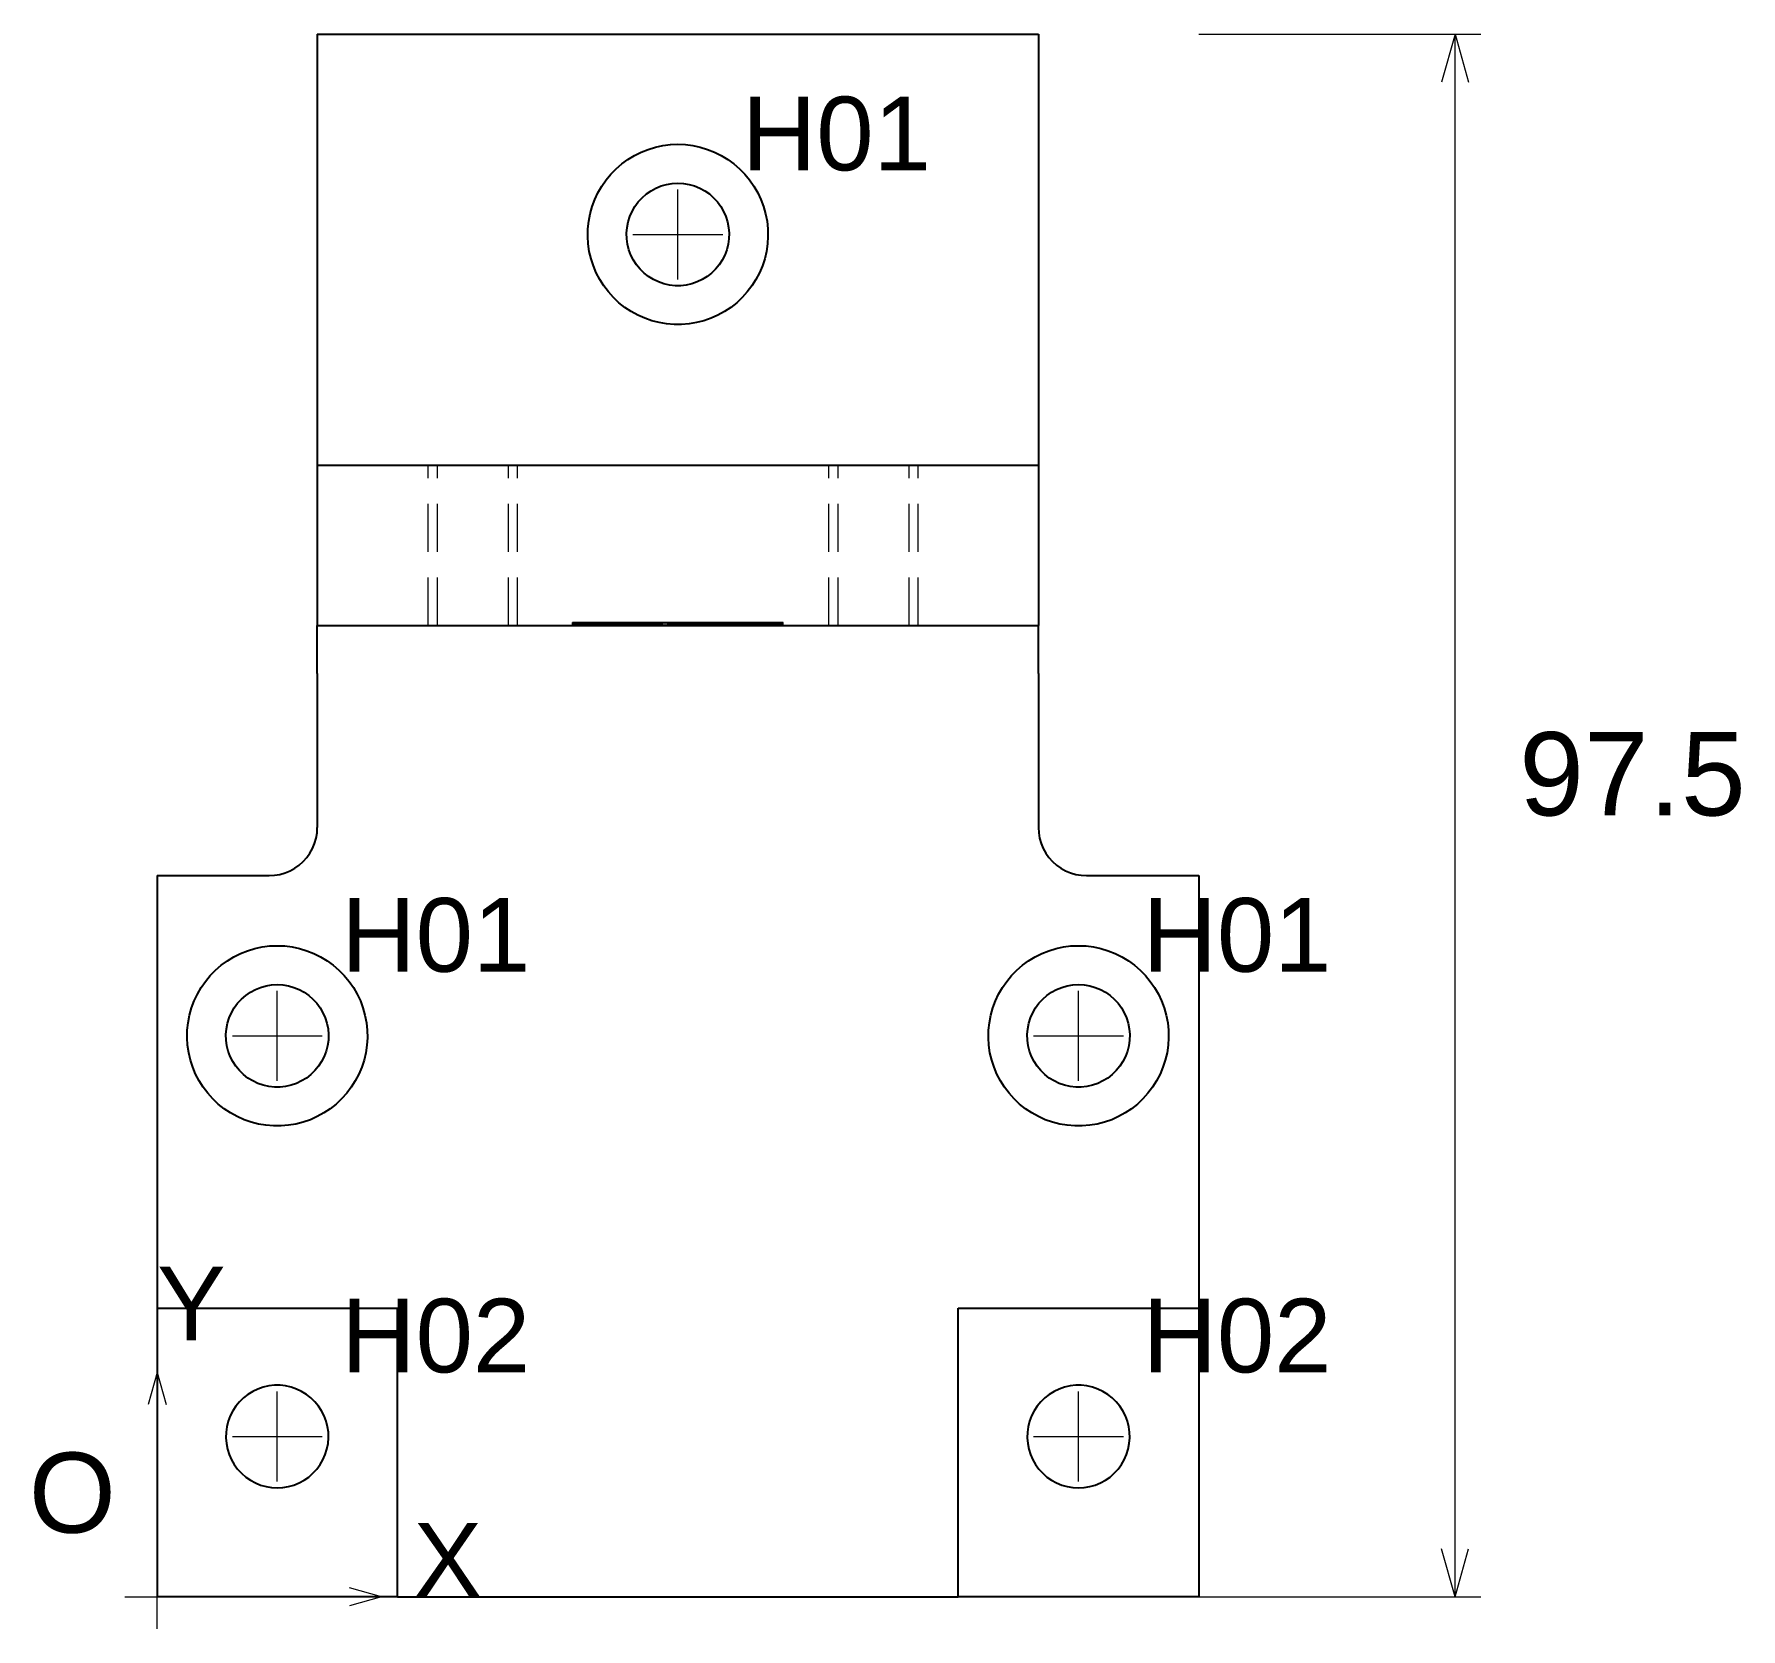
# Paper-space layout '01_三视图' of a CAD drawing. Header units: millimetres. Extents: x 8 to 451, y 8 to 289.
# Drawn here: x 140.9 to 194.2, y 66.6 to 116.4 of the extents above; entities that cross this region are included whole.
import ezdxf

# ---------------------------------------------------------------- set-up
doc = ezdxf.new("R2010")
doc.units = ezdxf.units.MM
doc.linetypes.add('WP_HIDDEN', pattern=[2.3, 1.5, -0.8])
for name, color, linetype, lineweight in [('ANNOTATIONS', 7, 'CONTINUOUS', 18), ('HIDDEN', 7, 'WP_HIDDEN', 13), ('VISIBLE', 7, 'CONTINUOUS', 25)]:
    doc.layers.add(name, color=color, linetype=linetype, lineweight=lineweight)
doc.styles.add('CJK', font='Arial Unicode.ttf')

psp = doc.layouts.new('01_三视图')

# ---------------------------------------------------------------- texts
at = {"layer": 'ANNOTATIONS', "style": 'CJK'}
for s, height, p in [('H01', 2.3, (163, 112.125)), ('97.5', 2.6, (187.25, 92)), ('H01', 2.3, (150.5, 87.125)), ('H01', 2.3, (175.5, 87.125)), ('Y', 2.3, (144.75, 75.625)), ('H02', 2.3, (150.5, 74.625)), ('H02', 2.3, (175.5, 74.625)), ('O', 2.5, (140.75, 69.625)), ('X', 2.3, (152.75, 67.625))]:
    psp.add_text(s, height=height, dxfattribs=at).set_placement(p)

# ---------------------------------------------------------------- linework, layer by layer
at = {"layer": 'ANNOTATIONS'}
for p, q in [((177.25, 116.375), (186.05, 116.375)), ((185.25, 116.375), (184.83, 114.875)), ((185.25, 67.625), (185.25, 116.375)), ((185.25, 116.375), (185.67, 114.875)), ((161, 108.725), (161, 111.525)), ((159.6, 110.125), (162.4, 110.125)), ((148.5, 83.725), (148.5, 86.525)), ((173.5, 83.725), (173.5, 86.525)), ((147.1, 85.125), (149.9, 85.125)), ((172.1, 85.125), (174.9, 85.125)), ((144.75, 74.625), (144.47, 73.625)), ((144.75, 67.625), (144.75, 74.625)), ((144.75, 74.625), (145.03, 73.625)), ((148.5, 71.225), (148.5, 74.025)), ((173.5, 71.225), (173.5, 74.025)), ((147.1, 72.625), (149.9, 72.625)), ((172.1, 72.625), (174.9, 72.625)), ((185.25, 67.625), (184.83, 69.125)), ((185.25, 67.625), (185.67, 69.125)), ((144.75, 66.625), (144.75, 68.625)), ((151.75, 67.625), (150.75, 67.905)), ((143.75, 67.625), (145.75, 67.625)), ((144.75, 67.625), (151.75, 67.625)), ((151.75, 67.625), (150.75, 67.345)), ((177.25, 67.625), (186.05, 67.625))]:
    psp.add_line(p, q, dxfattribs=at)
at = {"layer": 'HIDDEN'}
for points in [[(149.75, 116.375), (149.75, 91.625)], [(172.25, 91.625), (172.25, 116.375)], [(154.463, 102.925), (154.323, 102.925), (154.185, 102.925), (154.05, 102.925), (153.92, 102.925), (153.798, 102.925), (153.683, 102.925), (153.579, 102.925), (153.485, 102.925), (153.404, 102.925), (153.336, 102.925), (153.283, 102.925), (153.244, 102.925), (153.221, 102.925), (153.213, 102.925)], [(153.213, 102.925), (153.244, 102.925), (153.336, 102.925), (153.485, 102.925), (153.683, 102.925), (153.92, 102.925), (154.185, 102.925), (154.463, 102.925), (154.741, 102.925), (155.005, 102.925), (155.242, 102.925), (155.44, 102.925), (155.589, 102.925), (155.681, 102.925), (155.713, 102.925)], [(153.213, 97.925), (153.213, 102.925)], [(154.75, 102.925), (154.61, 102.925), (154.472, 102.925), (154.337, 102.925), (154.208, 102.925), (154.085, 102.925), (153.971, 102.925), (153.866, 102.925), (153.773, 102.925), (153.692, 102.925), (153.624, 102.925), (153.57, 102.925), (153.531, 102.925), (153.508, 102.925), (153.5, 102.925)], [(153.5, 102.925), (153.531, 102.925), (153.624, 102.925), (153.773, 102.925), (153.971, 102.925), (154.208, 102.925), (154.472, 102.925), (154.75, 102.925), (155.028, 102.925), (155.292, 102.925), (155.529, 102.925), (155.727, 102.925), (155.876, 102.925), (155.969, 102.925), (156, 102.925)], [(153.5, 97.925), (153.5, 102.925)], [(155.713, 102.925), (155.705, 102.925), (155.681, 102.925), (155.643, 102.925), (155.589, 102.925), (155.521, 102.925), (155.44, 102.925), (155.347, 102.925), (155.242, 102.925), (155.128, 102.925), (155.005, 102.925), (154.876, 102.925), (154.741, 102.925), (154.603, 102.925), (154.463, 102.925)], [(156, 102.925), (155.992, 102.925), (155.969, 102.925), (155.93, 102.925), (155.876, 102.925), (155.808, 102.925), (155.727, 102.925), (155.634, 102.925), (155.529, 102.925), (155.415, 102.925), (155.292, 102.925), (155.163, 102.925), (155.028, 102.925), (154.89, 102.925), (154.75, 102.925)], [(155.713, 97.925), (155.713, 102.925)], [(156, 97.925), (156, 102.925)], [(166.963, 102.925), (166.823, 102.925), (166.685, 102.925), (166.55, 102.925), (166.42, 102.925), (166.298, 102.925), (166.183, 102.925), (166.079, 102.925), (165.985, 102.925), (165.904, 102.925), (165.836, 102.925), (165.783, 102.925), (165.744, 102.925), (165.721, 102.925), (165.713, 102.925)], [(165.713, 102.925), (165.744, 102.925), (165.836, 102.925), (165.985, 102.925), (166.183, 102.925), (166.42, 102.925), (166.685, 102.925), (166.963, 102.925), (167.241, 102.925), (167.505, 102.925), (167.742, 102.925), (167.94, 102.925), (168.089, 102.925), (168.181, 102.925), (168.213, 102.925)], [(165.713, 97.925), (165.713, 102.925)], [(167.25, 102.925), (167.11, 102.925), (166.972, 102.925), (166.837, 102.925), (166.708, 102.925), (166.585, 102.925), (166.471, 102.925), (166.366, 102.925), (166.273, 102.925), (166.192, 102.925), (166.124, 102.925), (166.07, 102.925), (166.031, 102.925), (166.008, 102.925), (166, 102.925)], [(166, 102.925), (166.031, 102.925), (166.124, 102.925), (166.273, 102.925), (166.471, 102.925), (166.708, 102.925), (166.972, 102.925), (167.25, 102.925), (167.528, 102.925), (167.792, 102.925), (168.029, 102.925), (168.227, 102.925), (168.376, 102.925), (168.469, 102.925), (168.5, 102.925)], [(166, 97.925), (166, 102.925)], [(168.213, 102.925), (168.205, 102.925), (168.181, 102.925), (168.143, 102.925), (168.089, 102.925), (168.021, 102.925), (167.94, 102.925), (167.847, 102.925), (167.742, 102.925), (167.628, 102.925), (167.505, 102.925), (167.376, 102.925), (167.241, 102.925), (167.103, 102.925), (166.963, 102.925)], [(168.5, 102.925), (168.492, 102.925), (168.469, 102.925), (168.43, 102.925), (168.376, 102.925), (168.308, 102.925), (168.227, 102.925), (168.134, 102.925), (168.029, 102.925), (167.915, 102.925), (167.792, 102.925), (167.663, 102.925), (167.528, 102.925), (167.39, 102.925), (167.25, 102.925)], [(168.213, 97.925), (168.213, 102.925)], [(168.5, 97.925), (168.5, 102.925)], [(157.714, 97.925), (157.714, 98.025)], [(157.714, 98.025), (158.426, 98.025)], [(157.715, 98.025), (157.714, 98.025)], [(157.715, 97.925), (157.715, 98.025)], [(157.717, 98.025), (157.715, 98.025)], [(157.717, 97.925), (157.717, 98.025)], [(157.722, 98.025), (157.717, 98.025)], [(157.722, 97.925), (157.722, 98.025)], [(157.73, 98.025), (157.722, 98.025)], [(157.73, 97.925), (157.73, 98.025)], [(157.737, 98.025), (157.73, 98.025)], [(157.737, 97.925), (157.737, 98.025)], [(157.745, 98.025), (157.737, 98.025)], [(157.739, 97.925), (157.739, 98.025)], [(157.739, 98.025), (157.875, 98.025)], [(157.741, 98.025), (157.739, 98.025)], [(157.741, 97.925), (157.741, 98.025)], [(157.744, 98.025), (157.741, 98.025)], [(157.744, 97.925), (157.744, 98.025)], [(157.747, 98.025), (157.744, 98.025)], [(157.745, 97.925), (157.745, 98.025)], [(157.755, 98.025), (157.745, 98.025)], [(157.747, 97.925), (157.747, 98.025)], [(157.751, 98.025), (157.747, 98.025)], [(157.751, 97.925), (157.751, 98.025)], [(157.755, 98.025), (157.751, 98.025)], [(157.755, 97.925), (157.755, 98.025)], [(157.765, 98.025), (157.755, 98.025)], [(157.755, 97.925), (157.755, 98.025)], [(157.761, 98.025), (157.755, 98.025)], [(157.761, 97.925), (157.761, 98.025)], [(157.766, 98.025), (157.761, 98.025)], [(157.765, 97.925), (157.765, 98.025)], [(157.776, 98.025), (157.765, 98.025)], [(157.766, 97.925), (157.766, 98.025)], [(157.772, 98.025), (157.766, 98.025)], [(157.772, 97.925), (157.772, 98.025)], [(157.779, 98.025), (157.772, 98.025)], [(157.776, 97.925), (157.776, 98.025)], [(157.789, 98.025), (157.776, 98.025)], [(157.779, 97.925), (157.779, 98.025)], [(157.787, 98.025), (157.779, 98.025)], [(157.787, 97.925), (157.787, 98.025)], [(157.795, 98.025), (157.787, 98.025)], [(157.789, 97.925), (157.789, 98.025)], [(157.802, 98.025), (157.789, 98.025)], [(157.795, 97.925), (157.795, 98.025)], [(157.804, 98.025), (157.795, 98.025)], [(157.802, 97.925), (157.802, 98.025)], [(157.817, 98.025), (157.802, 98.025)], [(157.804, 97.925), (157.804, 98.025)], [(157.813, 98.025), (157.804, 98.025)], [(157.823, 98.025), (157.813, 98.025)], [(157.813, 97.925), (157.813, 98.025)], [(157.817, 97.925), (157.817, 98.025)], [(157.832, 98.025), (157.817, 98.025)], [(157.833, 98.025), (157.823, 98.025)], [(157.823, 97.925), (157.823, 98.025)], [(157.832, 97.925), (157.832, 98.025)], [(157.85, 98.025), (157.832, 98.025)], [(157.844, 98.025), (157.833, 98.025)], [(157.833, 97.925), (157.833, 98.025)], [(157.856, 98.025), (157.844, 98.025)], [(157.844, 97.925), (157.844, 98.025)], [(157.85, 97.925), (157.85, 98.025)], [(157.869, 98.025), (157.85, 98.025)], [(157.868, 98.025), (157.856, 98.025)], [(157.856, 97.925), (157.856, 98.025)], [(157.861, 98.025), (157.86, 98.025)], [(157.86, 97.925), (157.86, 98.025)], [(157.86, 98.025), (157.861, 98.025)], [(157.862, 98.025), (157.861, 98.025)], [(157.861, 97.925), (157.861, 98.025)], [(157.861, 97.925), (157.861, 98.025)], [(157.861, 98.025), (157.864, 98.025)], [(157.865, 98.025), (157.862, 98.025)], [(157.862, 97.925), (157.862, 98.025)], [(157.864, 97.925), (157.864, 98.025)], [(157.864, 98.025), (157.869, 98.025)], [(157.869, 98.025), (157.865, 98.025)], [(157.865, 97.925), (157.865, 98.025)], [(157.881, 98.025), (157.868, 98.025)], [(157.868, 97.925), (157.868, 98.025)], [(157.874, 98.025), (157.869, 98.025)], [(157.869, 97.925), (157.869, 98.025)], [(157.869, 97.925), (157.869, 98.025)], [(157.869, 98.025), (157.875, 98.025)], [(157.869, 97.925), (157.869, 98.025)], [(157.89, 98.025), (157.869, 98.025)], [(157.88, 98.025), (157.874, 98.025)], [(157.874, 97.925), (157.874, 98.025)], [(157.875, 97.925), (157.875, 98.025)], [(157.875, 98.025), (157.884, 98.025)], [(157.875, 97.925), (157.875, 98.025)], [(157.875, 98.025), (157.876, 98.025)], [(157.876, 97.925), (157.876, 98.025)], [(157.876, 98.025), (157.879, 98.025)], [(157.879, 97.925), (157.879, 98.025)], [(157.879, 98.025), (157.884, 98.025)], [(157.887, 98.025), (157.88, 98.025)], [(157.88, 97.925), (157.88, 98.025)], [(157.894, 98.025), (157.881, 98.025)], [(157.881, 97.925), (157.881, 98.025)], [(157.884, 97.925), (157.884, 98.025)], [(157.884, 98.025), (157.895, 98.025)], [(157.884, 97.925), (157.884, 98.025)], [(157.884, 98.025), (157.89, 98.025)], [(157.896, 98.025), (157.887, 98.025)], [(157.887, 97.925), (157.887, 98.025)], [(157.89, 97.925), (157.89, 98.025)], [(157.912, 98.025), (157.89, 98.025)], [(157.89, 97.925), (157.89, 98.025)], [(157.89, 98.025), (157.898, 98.025)], [(157.907, 98.025), (157.894, 98.025)], [(157.894, 97.925), (157.894, 98.025)], [(157.895, 97.925), (157.895, 98.025)], [(157.895, 98.025), (157.907, 98.025)], [(157.905, 98.025), (157.896, 98.025)], [(157.896, 97.925), (157.896, 98.025)], [(158.426, 98.025), (157.898, 98.025)], [(157.898, 97.925), (157.898, 98.025)], [(157.898, 98.025), (157.91, 98.025)], [(157.898, 97.925), (157.898, 98.025)], [(157.898, 98.025), (157.908, 98.025)], [(157.916, 98.025), (157.905, 98.025)], [(157.905, 97.925), (157.905, 98.025)], [(157.907, 97.925), (157.907, 98.025)], [(157.907, 98.025), (157.921, 98.025)], [(157.921, 98.025), (157.907, 98.025)], [(157.907, 97.925), (157.907, 98.025)], [(157.908, 97.925), (157.908, 98.025)], [(157.908, 98.025), (157.92, 98.025)], [(157.91, 97.925), (157.91, 98.025)], [(157.91, 98.025), (157.923, 98.025)], [(157.912, 97.925), (157.912, 98.025)], [(157.936, 98.025), (157.912, 98.025)], [(157.927, 98.025), (157.916, 98.025)], [(157.916, 97.925), (157.916, 98.025)], [(157.92, 97.925), (157.92, 98.025)], [(157.92, 98.025), (157.933, 98.025)], [(157.921, 97.925), (157.921, 98.025)], [(157.921, 98.025), (157.937, 98.025)], [(157.936, 98.025), (157.921, 98.025)], [(157.921, 97.925), (157.921, 98.025)], [(157.923, 97.925), (157.923, 98.025)], [(157.923, 98.025), (157.937, 98.025)], [(157.94, 98.025), (157.927, 98.025)], [(157.927, 97.925), (157.927, 98.025)], [(157.933, 97.925), (157.933, 98.025)], [(157.933, 98.025), (157.948, 98.025)], [(157.936, 97.925), (157.936, 98.025)], [(157.99, 98.025), (157.936, 98.025)], [(157.951, 98.025), (157.936, 98.025)], [(157.936, 97.925), (157.936, 98.025)], [(157.937, 97.925), (157.937, 98.025)], [(157.937, 98.025), (157.955, 98.025)], [(157.937, 97.925), (157.937, 98.025)], [(157.937, 98.025), (157.954, 98.025)], [(157.954, 98.025), (157.94, 98.025)], [(157.94, 97.925), (157.94, 98.025)], [(157.948, 97.925), (157.948, 98.025)], [(157.948, 98.025), (157.964, 98.025)], [(157.966, 98.025), (157.951, 98.025)], [(157.951, 97.925), (157.951, 98.025)], [(157.969, 98.025), (157.954, 98.025)], [(157.954, 97.925), (157.954, 98.025)], [(157.954, 97.925), (157.954, 98.025)], [(157.954, 98.025), (157.976, 98.025)], [(157.955, 97.925), (157.955, 98.025)], [(157.955, 98.025), (157.965, 98.025)], [(157.964, 97.925), (157.964, 98.025)], [(157.964, 98.025), (157.981, 98.025)], [(157.965, 97.925), (157.965, 98.025)], [(157.965, 98.025), (157.975, 98.025)], [(157.982, 98.025), (157.966, 98.025)], [(157.966, 97.925), (157.966, 98.025)], [(157.985, 98.025), (157.969, 98.025)], [(157.969, 97.925), (157.969, 98.025)], [(157.975, 97.925), (157.975, 98.025)], [(157.975, 98.025), (157.985, 98.025)], [(157.976, 97.925), (157.976, 98.025)], [(157.976, 98.025), (158.009, 98.025)], [(157.981, 97.925), (157.981, 98.025)], [(157.981, 98.025), (158, 98.025)], [(157.999, 98.025), (157.982, 98.025)], [(157.982, 97.925), (157.982, 98.025)], [(158.002, 98.025), (157.985, 98.025)], [(157.985, 97.925), (157.985, 98.025)], [(157.985, 97.925), (157.985, 98.025)], [(157.985, 98.025), (157.996, 98.025)], [(158.032, 98.025), (157.99, 98.025)], [(157.996, 97.925), (157.996, 98.025)], [(157.996, 98.025), (158.008, 98.025)], [(158.016, 98.025), (157.999, 98.025)], [(157.999, 97.925), (157.999, 98.025)], [(158, 97.925), (158, 98.025)], [(158, 98.025), (158.02, 98.025)], [(158.002, 97.925), (158.002, 98.025)], [(158.02, 98.025), (158.002, 98.025)], [(158.006, 98.025), (158.005, 98.025)], [(158.005, 98.025), (158.006, 98.025)], [(158.005, 97.925), (158.005, 98.025)], [(158.007, 98.025), (158.006, 98.025)], [(158.006, 98.025), (158.007, 98.025)], [(158.006, 97.925), (158.006, 98.025)], [(158.006, 97.925), (158.006, 98.025)], [(158.009, 98.025), (158.007, 98.025)], [(158.007, 98.025), (158.009, 98.025)], [(158.007, 97.925), (158.007, 98.025)], [(158.007, 97.925), (158.007, 98.025)], [(158.008, 97.925), (158.008, 98.025)], [(158.008, 98.025), (158.02, 98.025)], [(158.009, 97.925), (158.009, 98.025)], [(158.009, 98.025), (158.052, 98.025)], [(158.012, 98.025), (158.009, 98.025)], [(158.009, 98.025), (158.012, 98.025)], [(158.009, 97.925), (158.009, 98.025)], [(158.009, 97.925), (158.009, 98.025)], [(158.015, 98.025), (158.012, 98.025)], [(158.012, 98.025), (158.016, 98.025)], [(158.012, 97.925), (158.012, 98.025)], [(158.012, 97.925), (158.012, 98.025)], [(158.02, 98.025), (158.015, 98.025)], [(158.015, 97.925), (158.015, 98.025)], [(158.033, 98.025), (158.016, 98.025)], [(158.016, 97.925), (158.016, 98.025)], [(158.016, 98.025), (158.02, 98.025)], [(158.016, 97.925), (158.016, 98.025)], [(158.02, 97.925), (158.02, 98.025)], [(158.039, 98.025), (158.02, 98.025)], [(158.02, 97.925), (158.02, 98.025)], [(158.02, 98.025), (158.032, 98.025)], [(158.02, 97.925), (158.02, 98.025)], [(158.02, 98.025), (158.04, 98.025)], [(158.025, 98.025), (158.02, 98.025)], [(158.02, 98.025), (158.026, 98.025)], [(158.02, 97.925), (158.02, 98.025)], [(158.02, 97.925), (158.02, 98.025)], [(158.031, 98.025), (158.025, 98.025)], [(158.025, 97.925), (158.025, 98.025)], [(158.026, 98.025), (158.032, 98.025)], [(158.026, 97.925), (158.026, 98.025)], [(158.038, 98.025), (158.031, 98.025)], [(158.031, 97.925), (158.031, 98.025)], [(158.032, 97.925), (158.032, 98.025)], [(158.032, 98.025), (158.045, 98.025)], [(158.032, 97.925), (158.032, 98.025)], [(158.07, 98.025), (158.032, 98.025)], [(158.032, 98.025), (158.039, 98.025)], [(158.032, 97.925), (158.032, 98.025)], [(158.051, 98.025), (158.033, 98.025)], [(158.033, 97.925), (158.033, 98.025)], [(158.046, 98.025), (158.038, 98.025)], [(158.038, 97.925), (158.038, 98.025)], [(158.039, 97.925), (158.039, 98.025)], [(158.059, 98.025), (158.039, 98.025)], [(158.039, 98.025), (158.047, 98.025)], [(158.039, 97.925), (158.039, 98.025)], [(158.04, 97.925), (158.04, 98.025)], [(158.04, 98.025), (158.063, 98.025)], [(158.045, 97.925), (158.045, 98.025)], [(158.045, 98.025), (158.058, 98.025)], [(158.054, 98.025), (158.046, 98.025)], [(158.046, 97.925), (158.046, 98.025)], [(158.047, 98.025), (158.056, 98.025)], [(158.047, 97.925), (158.047, 98.025)], [(158.07, 98.025), (158.051, 98.025)], [(158.051, 97.925), (158.051, 98.025)], [(158.052, 97.925), (158.052, 98.025)], [(158.052, 98.025), (158.106, 98.025)], [(158.063, 98.025), (158.054, 98.025)], [(158.054, 97.925), (158.054, 98.025)], [(158.056, 98.025), (158.066, 98.025)], [(158.056, 97.925), (158.056, 98.025)], [(158.058, 97.925), (158.058, 98.025)], [(158.058, 98.025), (158.072, 98.025)], [(158.059, 97.925), (158.059, 98.025)], [(158.079, 98.025), (158.059, 98.025)], [(158.063, 97.925), (158.063, 98.025)], [(158.063, 98.025), (158.086, 98.025)], [(158.073, 98.025), (158.063, 98.025)], [(158.063, 97.925), (158.063, 98.025)], [(158.066, 98.025), (158.076, 98.025)], [(158.066, 97.925), (158.066, 98.025)], [(158.07, 97.925), (158.07, 98.025)], [(158.105, 98.025), (158.07, 98.025)], [(158.089, 98.025), (158.07, 98.025)], [(158.07, 97.925), (158.07, 98.025)], [(158.072, 97.925), (158.072, 98.025)], [(158.072, 98.025), (158.1, 98.025)], [(158.084, 98.025), (158.073, 98.025)], [(158.073, 97.925), (158.073, 98.025)], [(158.076, 98.025), (158.088, 98.025)], [(158.076, 97.925), (158.076, 98.025)], [(158.079, 97.925), (158.079, 98.025)], [(158.099, 98.025), (158.079, 98.025)], [(158.096, 98.025), (158.084, 98.025)], [(158.084, 97.925), (158.084, 98.025)], [(158.086, 97.925), (158.086, 98.025)], [(158.086, 98.025), (158.108, 98.025)], [(158.088, 98.025), (158.1, 98.025)], [(158.088, 97.925), (158.088, 98.025)], [(158.108, 98.025), (158.089, 98.025)], [(158.089, 97.925), (158.089, 98.025)], [(158.109, 98.025), (158.096, 98.025)], [(158.096, 97.925), (158.096, 98.025)], [(158.099, 97.925), (158.099, 98.025)], [(158.121, 98.025), (158.099, 98.025)], [(158.1, 97.925), (158.1, 98.025)], [(158.1, 98.025), (158.115, 98.025)], [(158.1, 98.025), (158.113, 98.025)], [(158.1, 97.925), (158.1, 98.025)], [(158.105, 97.925), (158.105, 98.025)], [(158.137, 98.025), (158.105, 98.025)], [(158.106, 98.025), (158.173, 98.025)], [(158.108, 97.925), (158.108, 98.025)], [(158.108, 98.025), (158.129, 98.025)], [(158.126, 98.025), (158.108, 98.025)], [(158.108, 97.925), (158.108, 98.025)], [(158.122, 98.025), (158.109, 98.025)], [(158.109, 97.925), (158.109, 98.025)], [(158.113, 98.025), (158.127, 98.025)], [(158.113, 97.925), (158.113, 98.025)], [(158.115, 97.925), (158.115, 98.025)], [(158.115, 98.025), (158.13, 98.025)], [(158.121, 97.925), (158.121, 98.025)], [(158.143, 98.025), (158.121, 98.025)], [(158.135, 98.025), (158.122, 98.025)], [(158.122, 97.925), (158.122, 98.025)], [(158.145, 98.025), (158.126, 98.025)], [(158.126, 97.925), (158.126, 98.025)], [(158.127, 98.025), (158.141, 98.025)], [(158.127, 97.925), (158.127, 98.025)], [(158.129, 97.925), (158.129, 98.025)], [(158.129, 98.025), (158.149, 98.025)], [(158.13, 97.925), (158.13, 98.025)], [(158.13, 98.025), (158.146, 98.025)], [(158.149, 98.025), (158.135, 98.025)], [(158.135, 97.925), (158.135, 98.025)], [(158.137, 97.925), (158.137, 98.025)], [(158.165, 98.025), (158.137, 98.025)], [(158.141, 98.025), (158.155, 98.025)], [(158.141, 97.925), (158.141, 98.025)], [(158.143, 97.925), (158.143, 98.025)], [(158.165, 98.025), (158.143, 98.025)], [(158.162, 98.025), (158.145, 98.025)], [(158.145, 97.925), (158.145, 98.025)], [(158.146, 97.925), (158.146, 98.025)], [(158.146, 98.025), (158.161, 98.025)], [(158.149, 97.925), (158.149, 98.025)], [(158.149, 98.025), (158.168, 98.025)], [(158.164, 98.025), (158.149, 98.025)], [(158.149, 97.925), (158.149, 98.025)], [(158.155, 98.025), (158.169, 98.025)], [(158.155, 97.925), (158.155, 98.025)], [(158.161, 97.925), (158.161, 98.025)], [(158.161, 98.025), (158.177, 98.025)], [(158.179, 98.025), (158.162, 98.025)], [(158.162, 97.925), (158.162, 98.025)], [(158.178, 98.025), (158.164, 98.025)], [(158.164, 97.925), (158.164, 98.025)], [(158.165, 97.925), (158.165, 98.025)], [(158.188, 98.025), (158.165, 98.025)], [(158.165, 97.925), (158.165, 98.025)], [(158.189, 98.025), (158.165, 98.025)], [(158.168, 97.925), (158.168, 98.025)], [(158.168, 98.025), (158.185, 98.025)], [(158.169, 98.025), (158.184, 98.025)], [(158.169, 97.925), (158.169, 98.025)], [(158.173, 97.925), (158.173, 98.025)], [(158.173, 98.025), (158.229, 98.025)], [(158.177, 97.925), (158.177, 98.025)], [(158.177, 98.025), (158.193, 98.025)], [(158.193, 98.025), (158.178, 98.025)], [(158.178, 97.925), (158.178, 98.025)], [(158.196, 98.025), (158.179, 98.025)], [(158.179, 97.925), (158.179, 98.025)], [(158.184, 98.025), (158.2, 98.025)], [(158.184, 97.925), (158.184, 98.025)], [(158.185, 97.925), (158.185, 98.025)], [(158.185, 98.025), (158.202, 98.025)], [(158.188, 97.925), (158.188, 98.025)], [(158.212, 98.025), (158.188, 98.025)], [(158.189, 97.925), (158.189, 98.025)], [(158.21, 98.025), (158.189, 98.025)], [(158.193, 97.925), (158.193, 98.025)], [(158.193, 98.025), (158.21, 98.025)], [(158.209, 98.025), (158.193, 98.025)], [(158.193, 97.925), (158.193, 98.025)], [(158.212, 98.025), (158.196, 98.025)], [(158.196, 97.925), (158.196, 98.025)], [(158.2, 98.025), (158.215, 98.025)], [(158.2, 97.925), (158.2, 98.025)], [(158.202, 97.925), (158.202, 98.025)], [(158.202, 98.025), (158.218, 98.025)], [(158.225, 98.025), (158.209, 98.025)], [(158.209, 97.925), (158.209, 98.025)], [(158.21, 97.925), (158.21, 98.025)], [(158.21, 98.025), (158.226, 98.025)], [(158.21, 97.925), (158.21, 98.025)], [(158.227, 98.025), (158.21, 98.025)], [(158.212, 97.925), (158.212, 98.025)], [(158.237, 98.025), (158.212, 98.025)], [(158.228, 98.025), (158.212, 98.025)], [(158.212, 97.925), (158.212, 98.025)], [(158.215, 98.025), (158.231, 98.025)], [(158.215, 97.925), (158.215, 98.025)], [(158.218, 97.925), (158.218, 98.025)], [(158.218, 98.025), (158.232, 98.025)], [(158.241, 98.025), (158.225, 98.025)], [(158.225, 97.925), (158.225, 98.025)], [(158.226, 97.925), (158.226, 98.025)], [(158.226, 98.025), (158.243, 98.025)], [(158.227, 97.925), (158.227, 98.025)], [(158.241, 98.025), (158.227, 98.025)], [(158.243, 98.025), (158.228, 98.025)], [(158.228, 97.925), (158.228, 98.025)], [(158.229, 97.925), (158.229, 98.025)], [(158.229, 98.025), (158.253, 98.025)], [(158.231, 98.025), (158.247, 98.025)], [(158.231, 97.925), (158.231, 98.025)], [(158.232, 97.925), (158.232, 98.025)], [(158.232, 98.025), (158.245, 98.025)], [(158.237, 97.925), (158.237, 98.025)], [(158.262, 98.025), (158.237, 98.025)], [(158.241, 97.925), (158.241, 98.025)], [(158.254, 98.025), (158.241, 98.025)], [(158.258, 98.025), (158.241, 98.025)], [(158.241, 97.925), (158.241, 98.025)], [(158.243, 97.925), (158.243, 98.025)], [(158.243, 98.025), (158.26, 98.025)], [(158.257, 98.025), (158.243, 98.025)], [(158.243, 97.925), (158.243, 98.025)], [(158.245, 97.925), (158.245, 98.025)], [(158.245, 98.025), (158.257, 98.025)], [(158.247, 98.025), (158.264, 98.025)], [(158.247, 97.925), (158.247, 98.025)], [(158.253, 97.925), (158.253, 98.025)], [(158.253, 98.025), (158.274, 98.025)], [(158.254, 97.925), (158.254, 98.025)], [(158.264, 98.025), (158.254, 98.025)], [(158.256, 97.925), (158.256, 98.025)], [(158.256, 98.025), (158.398, 98.025)], [(158.257, 97.925), (158.257, 98.025)], [(158.257, 98.025), (158.267, 98.025)], [(158.271, 98.025), (158.257, 98.025)], [(158.257, 97.925), (158.257, 98.025)], [(158.258, 97.925), (158.258, 98.025)], [(158.258, 98.025), (158.4, 98.025)], [(158.276, 98.025), (158.258, 98.025)], [(158.258, 97.925), (158.258, 98.025)], [(158.26, 97.925), (158.26, 98.025)], [(158.26, 98.025), (158.296, 98.025)], [(158.262, 97.925), (158.262, 98.025)], [(158.288, 98.025), (158.262, 98.025)], [(158.264, 97.925), (158.264, 98.025)], [(158.273, 98.025), (158.264, 98.025)], [(158.264, 98.025), (158.281, 98.025)], [(158.264, 97.925), (158.264, 98.025)], [(158.267, 97.925), (158.267, 98.025)], [(158.267, 98.025), (158.274, 98.025)], [(158.285, 98.025), (158.271, 98.025)], [(158.271, 97.925), (158.271, 98.025)], [(158.273, 97.925), (158.273, 98.025)], [(158.28, 98.025), (158.273, 98.025)], [(158.274, 97.925), (158.274, 98.025)], [(158.274, 98.025), (158.294, 98.025)], [(158.274, 97.925), (158.274, 98.025)], [(158.274, 98.025), (158.281, 98.025)], [(158.293, 98.025), (158.276, 98.025)], [(158.276, 97.925), (158.276, 98.025)], [(158.28, 97.925), (158.28, 98.025)], [(158.285, 98.025), (158.28, 98.025)], [(158.281, 97.925), (158.281, 98.025)], [(158.281, 98.025), (158.285, 98.025)], [(158.281, 98.025), (158.298, 98.025)], [(158.281, 97.925), (158.281, 98.025)], [(158.285, 97.925), (158.285, 98.025)], [(158.288, 98.025), (158.285, 98.025)], [(158.285, 97.925), (158.285, 98.025)], [(158.285, 98.025), (158.288, 98.025)], [(158.298, 98.025), (158.285, 98.025)], [(158.285, 97.925), (158.285, 98.025)], [(158.288, 97.925), (158.288, 98.025)], [(158.314, 98.025), (158.288, 98.025)], [(158.288, 97.925), (158.288, 98.025)], [(158.289, 98.025), (158.288, 98.025)], [(158.288, 97.925), (158.288, 98.025)], [(158.288, 98.025), (158.289, 98.025)], [(158.289, 97.925), (158.289, 98.025)], [(158.311, 98.025), (158.293, 98.025)], [(158.293, 97.925), (158.293, 98.025)], [(158.294, 97.925), (158.294, 98.025)], [(158.294, 98.025), (158.31, 98.025)], [(158.296, 97.925), (158.296, 98.025)], [(158.296, 98.025), (158.332, 98.025)], [(158.31, 98.025), (158.298, 98.025)], [(158.298, 97.925), (158.298, 98.025)], [(158.298, 98.025), (158.315, 98.025)], [(158.298, 97.925), (158.298, 98.025)], [(158.31, 97.925), (158.31, 98.025)], [(158.31, 98.025), (158.325, 98.025)], [(158.322, 98.025), (158.31, 98.025)], [(158.31, 97.925), (158.31, 98.025)], [(158.33, 98.025), (158.311, 98.025)], [(158.311, 97.925), (158.311, 98.025)], [(158.314, 97.925), (158.314, 98.025)], [(158.342, 98.025), (158.314, 98.025)], [(158.315, 98.025), (158.333, 98.025)], [(158.315, 97.925), (158.315, 98.025)], [(158.334, 98.025), (158.322, 98.025)], [(158.322, 97.925), (158.322, 98.025)], [(158.325, 97.925), (158.325, 98.025)], [(158.325, 98.025), (158.339, 98.025)], [(158.349, 98.025), (158.33, 98.025)], [(158.33, 97.925), (158.33, 98.025)], [(158.332, 97.925), (158.332, 98.025)], [(158.332, 98.025), (158.369, 98.025)], [(158.333, 98.025), (158.351, 98.025)], [(158.333, 97.925), (158.333, 98.025)], [(158.345, 98.025), (158.334, 98.025)], [(158.334, 97.925), (158.334, 98.025)], [(158.339, 97.925), (158.339, 98.025)], [(158.339, 98.025), (158.351, 98.025)], [(158.342, 97.925), (158.342, 98.025)], [(158.369, 98.025), (158.342, 98.025)], [(158.355, 98.025), (158.345, 98.025)], [(158.345, 97.925), (158.345, 98.025)], [(158.368, 98.025), (158.349, 98.025)], [(158.349, 97.925), (158.349, 98.025)], [(158.351, 97.925), (158.351, 98.025)], [(158.351, 98.025), (158.363, 98.025)], [(158.351, 98.025), (158.37, 98.025)], [(158.351, 97.925), (158.351, 98.025)], [(158.365, 98.025), (158.355, 98.025)], [(158.355, 97.925), (158.355, 98.025)], [(158.363, 97.925), (158.363, 98.025)], [(158.363, 98.025), (158.373, 98.025)], [(158.374, 98.025), (158.365, 98.025)], [(158.365, 97.925), (158.365, 98.025)], [(158.387, 98.025), (158.368, 98.025)], [(158.368, 97.925), (158.368, 98.025)], [(158.369, 97.925), (158.369, 98.025)], [(158.406, 98.025), (158.369, 98.025)], [(158.369, 97.925), (158.369, 98.025)], [(158.369, 98.025), (158.403, 98.025)], [(158.37, 98.025), (158.396, 98.025)], [(158.37, 97.925), (158.37, 98.025)], [(158.373, 97.925), (158.373, 98.025)], [(158.373, 98.025), (158.383, 98.025)], [(158.382, 98.025), (158.374, 98.025)], [(158.374, 97.925), (158.374, 98.025)], [(158.389, 98.025), (158.382, 98.025)], [(158.382, 97.925), (158.382, 98.025)], [(158.383, 97.925), (158.383, 98.025)], [(158.383, 98.025), (158.391, 98.025)], [(158.407, 98.025), (158.387, 98.025)], [(158.387, 97.925), (158.387, 98.025)], [(158.396, 98.025), (158.389, 98.025)], [(158.389, 97.925), (158.389, 98.025)], [(158.391, 97.925), (158.391, 98.025)], [(158.391, 98.025), (158.398, 98.025)], [(158.402, 98.025), (158.396, 98.025)], [(158.396, 97.925), (158.396, 98.025)], [(158.396, 98.025), (158.421, 98.025)], [(158.396, 97.925), (158.396, 98.025)], [(158.398, 97.925), (158.398, 98.025)], [(158.398, 97.925), (158.398, 98.025)], [(158.398, 98.025), (158.404, 98.025)], [(158.4, 97.925), (158.4, 98.025)], [(158.407, 98.025), (158.402, 98.025)], [(158.402, 97.925), (158.402, 98.025)], [(158.403, 97.925), (158.403, 98.025)], [(158.403, 98.025), (158.437, 98.025)], [(158.404, 97.925), (158.404, 98.025)], [(158.404, 98.025), (158.409, 98.025)], [(158.406, 97.925), (158.406, 98.025)], [(158.441, 98.025), (158.406, 98.025)], [(158.412, 98.025), (158.407, 98.025)], [(158.407, 97.925), (158.407, 98.025)], [(158.425, 98.025), (158.407, 98.025)], [(158.407, 97.925), (158.407, 98.025)], [(158.409, 97.925), (158.409, 98.025)], [(158.409, 98.025), (158.414, 98.025)], [(158.416, 98.025), (158.412, 98.025)], [(158.412, 97.925), (158.412, 98.025)], [(158.414, 97.925), (158.414, 98.025)], [(158.414, 98.025), (158.418, 98.025)], [(158.419, 98.025), (158.416, 98.025)], [(158.416, 97.925), (158.416, 98.025)], [(158.418, 97.925), (158.418, 98.025)], [(158.418, 98.025), (158.421, 98.025)], [(158.421, 98.025), (158.419, 98.025)], [(158.419, 97.925), (158.419, 98.025)], [(158.421, 97.925), (158.421, 98.025)], [(158.421, 98.025), (158.423, 98.025)], [(158.423, 98.025), (158.421, 98.025)], [(158.421, 97.925), (158.421, 98.025)], [(158.421, 98.025), (158.446, 98.025)], [(158.421, 97.925), (158.421, 98.025)], [(158.423, 97.925), (158.423, 98.025)], [(158.423, 98.025), (158.424, 98.025)], [(158.424, 98.025), (158.423, 98.025)], [(158.423, 97.925), (158.423, 98.025)], [(158.424, 97.925), (158.424, 98.025)], [(158.424, 98.025), (158.424, 98.025)], [(158.424, 97.925), (158.424, 98.025)], [(158.424, 98.025), (158.424, 98.025)], [(158.424, 97.925), (158.424, 98.025)], [(158.444, 98.025), (158.425, 98.025)], [(158.425, 97.925), (158.425, 98.025)], [(158.426, 97.925), (158.426, 98.025)], [(158.437, 97.925), (158.437, 98.025)], [(158.437, 98.025), (158.47, 98.025)], [(158.441, 97.925), (158.441, 98.025)], [(158.476, 98.025), (158.441, 98.025)], [(158.462, 98.025), (158.444, 98.025)], [(158.444, 97.925), (158.444, 98.025)], [(158.446, 98.025), (158.47, 98.025)], [(158.446, 97.925), (158.446, 98.025)], [(158.479, 98.025), (158.462, 98.025)], [(158.462, 97.925), (158.462, 98.025)], [(158.47, 97.925), (158.47, 98.025)], [(158.47, 98.025), (158.502, 98.025)], [(158.47, 98.025), (158.493, 98.025)], [(158.47, 97.925), (158.47, 98.025)], [(158.476, 97.925), (158.476, 98.025)], [(158.509, 98.025), (158.476, 98.025)], [(158.48, 98.025), (158.479, 98.025)], [(158.479, 97.925), (158.479, 98.025)], [(158.479, 98.025), (158.48, 98.025)], [(158.496, 98.025), (158.479, 98.025)], [(158.479, 97.925), (158.479, 98.025)], [(158.482, 98.025), (158.48, 98.025)], [(158.48, 97.925), (158.48, 98.025)], [(158.48, 97.925), (158.48, 98.025)], [(158.48, 98.025), (158.483, 98.025)], [(158.484, 98.025), (158.482, 98.025)], [(158.482, 97.925), (158.482, 98.025)], [(158.483, 97.925), (158.483, 98.025)], [(158.483, 98.025), (158.488, 98.025)], [(158.488, 98.025), (158.484, 98.025)], [(158.484, 97.925), (158.484, 98.025)], [(158.486, 98.025), (158.485, 98.025)], [(158.485, 97.925), (158.485, 98.025)], [(158.485, 98.025), (158.486, 98.025)], [(158.488, 98.025), (158.486, 98.025)], [(158.486, 97.925), (158.486, 98.025)], [(158.486, 97.925), (158.486, 98.025)], [(158.486, 98.025), (158.489, 98.025)], [(158.49, 98.025), (158.488, 98.025)], [(158.488, 97.925), (158.488, 98.025)], [(158.493, 98.025), (158.488, 98.025)], [(158.488, 97.925), (158.488, 98.025)], [(158.488, 97.925), (158.488, 98.025)], [(158.488, 98.025), (158.495, 98.025)], [(158.489, 97.925), (158.489, 98.025)], [(158.489, 98.025), (158.494, 98.025)], [(158.494, 98.025), (158.49, 98.025)], [(158.49, 97.925), (158.49, 98.025)], [(158.499, 98.025), (158.493, 98.025)], [(158.493, 97.925), (158.493, 98.025)], [(158.493, 98.025), (158.516, 98.025)], [(158.493, 97.925), (158.493, 98.025)], [(158.499, 98.025), (158.494, 98.025)], [(158.494, 97.925), (158.494, 98.025)], [(158.494, 97.925), (158.494, 98.025)], [(158.494, 98.025), (158.501, 98.025)], [(158.495, 97.925), (158.495, 98.025)], [(158.495, 98.025), (158.503, 98.025)], [(158.513, 98.025), (158.496, 98.025)], [(158.496, 97.925), (158.496, 98.025)], [(158.505, 98.025), (158.499, 98.025)], [(158.499, 97.925), (158.499, 98.025)], [(158.507, 98.025), (158.499, 98.025)], [(158.499, 97.925), (158.499, 98.025)], [(158.501, 97.925), (158.501, 98.025)], [(158.501, 98.025), (158.509, 98.025)], [(158.502, 97.925), (158.502, 98.025)], [(158.502, 98.025), (158.534, 98.025)], [(158.503, 97.925), (158.503, 98.025)], [(158.503, 98.025), (158.514, 98.025)], [(158.513, 98.025), (158.505, 98.025)], [(158.505, 97.925), (158.505, 98.025)], [(158.515, 98.025), (158.507, 98.025)], [(158.507, 97.925), (158.507, 98.025)], [(158.509, 97.925), (158.509, 98.025)], [(158.509, 98.025), (158.52, 98.025)], [(158.509, 97.925), (158.509, 98.025)], [(158.542, 98.025), (158.509, 98.025)], [(158.521, 98.025), (158.513, 98.025)], [(158.513, 97.925), (158.513, 98.025)], [(158.529, 98.025), (158.513, 98.025)], [(158.513, 97.925), (158.513, 98.025)], [(158.514, 97.925), (158.514, 98.025)], [(158.514, 98.025), (158.526, 98.025)], [(158.524, 98.025), (158.515, 98.025)], [(158.515, 97.925), (158.515, 98.025)], [(158.516, 98.025), (158.538, 98.025)], [(158.516, 97.925), (158.516, 98.025)], [(158.52, 97.925), (158.52, 98.025)], [(158.52, 98.025), (158.532, 98.025)], [(158.53, 98.025), (158.521, 98.025)], [(158.521, 97.925), (158.521, 98.025)], [(158.535, 98.025), (158.524, 98.025)], [(158.524, 97.925), (158.524, 98.025)], [(158.526, 97.925), (158.526, 98.025)], [(158.526, 98.025), (158.54, 98.025)], [(158.544, 98.025), (158.529, 98.025)], [(158.529, 97.925), (158.529, 98.025)], [(158.541, 98.025), (158.53, 98.025)], [(158.53, 97.925), (158.53, 98.025)], [(158.532, 97.925), (158.532, 98.025)], [(158.532, 98.025), (158.546, 98.025)], [(158.534, 97.925), (158.534, 98.025)], [(158.534, 98.025), (158.566, 98.025)], [(158.547, 98.025), (158.535, 98.025)], [(158.535, 97.925), (158.535, 98.025)], [(158.538, 98.025), (158.56, 98.025)], [(158.538, 97.925), (158.538, 98.025)], [(158.54, 97.925), (158.54, 98.025)], [(158.54, 98.025), (158.557, 98.025)], [(158.552, 98.025), (158.541, 98.025)], [(158.541, 97.925), (158.541, 98.025)], [(158.542, 97.925), (158.542, 98.025)], [(158.574, 98.025), (158.542, 98.025)], [(158.56, 98.025), (158.544, 98.025)], [(158.544, 97.925), (158.544, 98.025)], [(158.546, 97.925), (158.546, 98.025)], [(158.546, 98.025), (158.562, 98.025)], [(158.559, 98.025), (158.547, 98.025)], [(158.547, 97.925), (158.547, 98.025)], [(158.565, 98.025), (158.552, 98.025)], [(158.552, 97.925), (158.552, 98.025)], [(158.557, 97.925), (158.557, 98.025)], [(158.557, 98.025), (158.574, 98.025)], [(158.573, 98.025), (158.559, 98.025)], [(158.559, 97.925), (158.559, 98.025)], [(158.56, 98.025), (158.58, 98.025)], [(158.574, 98.025), (158.56, 98.025)], [(158.56, 97.925), (158.56, 98.025)], [(158.56, 97.925), (158.56, 98.025)], [(158.562, 97.925), (158.562, 98.025)], [(158.562, 98.025), (158.58, 98.025)], [(158.579, 98.025), (158.565, 98.025)], [(158.565, 97.925), (158.565, 98.025)], [(158.566, 97.925), (158.566, 98.025)], [(158.566, 98.025), (158.596, 98.025)], [(158.706, 98.025), (158.568, 98.025)], [(158.568, 97.925), (158.568, 98.025)], [(158.568, 98.025), (158.57, 98.025)], [(158.57, 97.925), (158.57, 98.025)], [(158.57, 98.025), (158.572, 98.025)], [(158.572, 97.925), (158.572, 98.025)], [(158.572, 98.025), (158.575, 98.025)], [(158.588, 98.025), (158.573, 98.025)], [(158.573, 97.925), (158.573, 98.025)], [(158.574, 97.925), (158.574, 98.025)], [(158.574, 98.025), (158.584, 98.025)], [(158.574, 97.925), (158.574, 98.025)], [(158.605, 98.025), (158.574, 98.025)], [(158.589, 98.025), (158.574, 98.025)], [(158.574, 97.925), (158.574, 98.025)], [(158.575, 97.925), (158.575, 98.025)], [(158.575, 98.025), (158.579, 98.025)], [(158.594, 98.025), (158.579, 98.025)], [(158.579, 97.925), (158.579, 98.025)], [(158.579, 97.925), (158.579, 98.025)], [(158.579, 98.025), (158.584, 98.025)], [(158.58, 97.925), (158.58, 98.025)], [(158.58, 98.025), (158.59, 98.025)], [(158.58, 98.025), (158.599, 98.025)], [(158.58, 97.925), (158.58, 98.025)], [(158.584, 97.925), (158.584, 98.025)], [(158.584, 98.025), (158.594, 98.025)], [(158.584, 97.925), (158.584, 98.025)], [(158.584, 98.025), (158.589, 98.025)], [(158.604, 98.025), (158.588, 98.025)], [(158.588, 97.925), (158.588, 98.025)], [(158.589, 97.925), (158.589, 98.025)], [(158.589, 98.025), (158.594, 98.025)], [(158.603, 98.025), (158.589, 98.025)], [(158.589, 97.925), (158.589, 98.025)], [(158.59, 97.925), (158.59, 98.025)], [(158.59, 98.025), (158.6, 98.025)], [(158.591, 97.925), (158.591, 98.025)], [(158.591, 98.025), (158.715, 98.025)], [(158.695, 98.025), (158.591, 98.025)], [(158.61, 98.025), (158.594, 98.025)], [(158.594, 97.925), (158.594, 98.025)], [(158.594, 97.925), (158.594, 98.025)], [(158.594, 98.025), (158.605, 98.025)], [(158.594, 97.925), (158.594, 98.025)], [(158.594, 98.025), (158.601, 98.025)], [(158.596, 97.925), (158.596, 98.025)], [(158.596, 98.025), (158.627, 98.025)], [(158.599, 98.025), (158.617, 98.025)], [(158.599, 97.925), (158.599, 98.025)], [(158.6, 97.925), (158.6, 98.025)], [(158.6, 98.025), (158.61, 98.025)], [(158.601, 97.925), (158.601, 98.025)], [(158.601, 98.025), (158.608, 98.025)], [(158.616, 98.025), (158.603, 98.025)], [(158.603, 97.925), (158.603, 98.025)], [(158.622, 98.025), (158.604, 98.025)], [(158.604, 97.925), (158.604, 98.025)], [(158.605, 97.925), (158.605, 98.025)], [(158.605, 98.025), (158.616, 98.025)], [(158.605, 97.925), (158.605, 98.025)], [(158.635, 98.025), (158.605, 98.025)], [(158.608, 97.925), (158.608, 98.025)], [(158.608, 98.025), (158.615, 98.025)], [(158.627, 98.025), (158.61, 98.025)], [(158.61, 97.925), (158.61, 98.025)], [(158.61, 97.925), (158.61, 98.025)], [(158.61, 98.025), (158.621, 98.025)], [(158.615, 97.925), (158.615, 98.025)], [(158.615, 98.025), (158.623, 98.025)], [(158.616, 97.925), (158.616, 98.025)], [(158.616, 98.025), (158.627, 98.025)], [(158.629, 98.025), (158.616, 98.025)], [(158.616, 97.925), (158.616, 98.025)], [(158.617, 98.025), (158.634, 98.025)], [(158.617, 97.925), (158.617, 98.025)], [(158.621, 97.925), (158.621, 98.025)], [(158.621, 98.025), (158.633, 98.025)], [(158.622, 97.925), (158.622, 98.025)], [(158.64, 98.025), (158.622, 98.025)], [(158.623, 97.925), (158.623, 98.025)], [(158.623, 98.025), (158.632, 98.025)], [(158.626, 98.025), (158.625, 98.025)], [(158.625, 98.025), (158.625, 98.025)], [(158.625, 98.025), (158.625, 98.025)], [(158.625, 98.025), (158.626, 98.025)], [(158.625, 97.925), (158.625, 98.025)], [(158.625, 97.925), (158.625, 98.025)], [(158.625, 97.925), (158.625, 98.025)], [(158.628, 98.025), (158.626, 98.025)], [(158.626, 98.025), (158.628, 98.025)], [(158.626, 97.925), (158.626, 98.025)], [(158.626, 97.925), (158.626, 98.025)], [(158.627, 97.925), (158.627, 98.025)], [(158.646, 98.025), (158.627, 98.025)], [(158.627, 97.925), (158.627, 98.025)], [(158.627, 98.025), (158.639, 98.025)], [(158.627, 97.925), (158.627, 98.025)], [(158.627, 98.025), (158.641, 98.025)], [(158.631, 98.025), (158.628, 98.025)], [(158.628, 98.025), (158.631, 98.025)], [(158.628, 97.925), (158.628, 98.025)], [(158.628, 97.925), (158.628, 98.025)], [(158.642, 98.025), (158.629, 98.025)], [(158.629, 97.925), (158.629, 98.025)], [(158.631, 98.025), (158.63, 98.025)], [(158.63, 98.025), (158.631, 98.025)], [(158.63, 97.925), (158.63, 98.025)], [(158.632, 98.025), (158.631, 98.025)], [(158.631, 98.025), (158.632, 98.025)], [(158.635, 98.025), (158.631, 98.025)], [(158.631, 98.025), (158.635, 98.025)], [(158.631, 97.925), (158.631, 98.025)], [(158.631, 97.925), (158.631, 98.025)], [(158.631, 97.925), (158.631, 98.025)], [(158.631, 97.925), (158.631, 98.025)], [(158.632, 97.925), (158.632, 98.025)], [(158.632, 98.025), (158.642, 98.025)], [(158.634, 98.025), (158.632, 98.025)], [(158.632, 98.025), (158.634, 98.025)], [(158.632, 97.925), (158.632, 98.025)], [(158.632, 97.925), (158.632, 98.025)], [(158.633, 97.925), (158.633, 98.025)], [(158.633, 98.025), (158.645, 98.025)], [(158.637, 98.025), (158.634, 98.025)], [(158.634, 98.025), (158.637, 98.025)], [(158.634, 98.025), (158.649, 98.025)], [(158.634, 97.925), (158.634, 98.025)], [(158.634, 97.925), (158.634, 98.025)], [(158.634, 97.925), (158.634, 98.025)], [(158.635, 97.925), (158.635, 98.025)], [(158.649, 98.025), (158.635, 98.025)], [(158.639, 98.025), (158.635, 98.025)], [(158.635, 98.025), (158.64, 98.025)], [(158.635, 97.925), (158.635, 98.025)], [(158.635, 97.925), (158.635, 98.025)], [(158.64, 98.025), (158.637, 98.025)], [(158.637, 98.025), (158.641, 98.025)], [(158.637, 97.925), (158.637, 98.025)], [(158.637, 97.925), (158.637, 98.025)], [(158.639, 97.925), (158.639, 98.025)], [(158.639, 98.025), (158.651, 98.025)], [(158.644, 98.025), (158.639, 98.025)], [(158.639, 97.925), (158.639, 98.025)], [(158.64, 97.925), (158.64, 98.025)], [(158.658, 98.025), (158.64, 98.025)], [(158.645, 98.025), (158.64, 98.025)], [(158.64, 98.025), (158.645, 98.025)], [(158.64, 97.925), (158.64, 98.025)], [(158.64, 97.925), (158.64, 98.025)], [(158.641, 97.925), (158.641, 98.025)], [(158.641, 98.025), (158.656, 98.025)], [(158.641, 98.025), (158.645, 98.025)], [(158.641, 97.925), (158.641, 98.025)], [(158.642, 97.925), (158.642, 98.025)], [(158.642, 98.025), (158.652, 98.025)], [(158.653, 98.025), (158.642, 98.025)], [(158.642, 97.925), (158.642, 98.025)], [(158.65, 98.025), (158.644, 98.025)], [(158.644, 97.925), (158.644, 98.025)], [(158.645, 97.925), (158.645, 98.025)], [(158.645, 98.025), (158.657, 98.025)], [(158.65, 98.025), (158.645, 98.025)], [(158.645, 98.025), (158.651, 98.025)], [(158.645, 98.025), (158.651, 98.025)], [(158.645, 97.925), (158.645, 98.025)], [(158.645, 97.925), (158.645, 98.025)], [(158.645, 97.925), (158.645, 98.025)], [(158.646, 97.925), (158.646, 98.025)], [(158.664, 98.025), (158.646, 98.025)], [(158.648, 97.925), (158.648, 98.025)], [(158.648, 98.025), (158.785, 98.025)], [(158.794, 98.025), (158.648, 98.025)], [(158.649, 97.925), (158.649, 98.025)], [(158.663, 98.025), (158.649, 98.025)], [(158.649, 98.025), (158.663, 98.025)], [(158.649, 97.925), (158.649, 98.025)], [(158.65, 97.925), (158.65, 98.025)], [(158.65, 98.025), (158.786, 98.025)], [(158.796, 98.025), (158.65, 98.025)], [(158.656, 98.025), (158.65, 98.025)], [(158.657, 98.025), (158.65, 98.025)], [(158.65, 97.925), (158.65, 98.025)], [(158.65, 97.925), (158.65, 98.025)], [(158.651, 97.925), (158.651, 98.025)], [(158.651, 98.025), (158.664, 98.025)], [(158.651, 98.025), (158.657, 98.025)], [(158.651, 98.025), (158.659, 98.025)], [(158.651, 97.925), (158.651, 98.025)], [(158.651, 97.925), (158.651, 98.025)], [(158.652, 97.925), (158.652, 98.025)], [(158.652, 98.025), (158.662, 98.025)], [(158.664, 98.025), (158.653, 98.025)], [(158.653, 97.925), (158.653, 98.025)], [(158.656, 97.925), (158.656, 98.025)], [(158.656, 98.025), (158.67, 98.025)], [(158.663, 98.025), (158.656, 98.025)], [(158.656, 97.925), (158.656, 98.025)], [(158.657, 97.925), (158.657, 98.025)], [(158.657, 98.025), (158.67, 98.025)], [(158.657, 98.025), (158.664, 98.025)], [(158.665, 98.025), (158.657, 98.025)], [(158.657, 97.925), (158.657, 98.025)], [(158.657, 97.925), (158.657, 98.025)], [(158.658, 97.925), (158.658, 98.025)], [(158.678, 98.025), (158.658, 98.025)], [(158.659, 98.025), (158.667, 98.025)], [(158.659, 97.925), (158.659, 98.025)], [(158.662, 97.925), (158.662, 98.025)], [(158.662, 98.025), (158.674, 98.025)], [(158.663, 97.925), (158.663, 98.025)], [(158.677, 98.025), (158.663, 98.025)], [(158.671, 98.025), (158.663, 98.025)], [(158.663, 98.025), (158.676, 98.025)], [(158.663, 97.925), (158.663, 98.025)], [(158.663, 97.925), (158.663, 98.025)], [(158.664, 97.925), (158.664, 98.025)], [(158.684, 98.025), (158.664, 98.025)], [(158.664, 97.925), (158.664, 98.025)], [(158.664, 98.025), (158.677, 98.025)], [(158.664, 98.025), (158.672, 98.025)], [(158.674, 98.025), (158.664, 98.025)], [(158.664, 97.925), (158.664, 98.025)], [(158.664, 97.925), (158.664, 98.025)], [(158.673, 98.025), (158.665, 98.025)], [(158.665, 97.925), (158.665, 98.025)], [(158.667, 98.025), (158.675, 98.025)], [(158.667, 97.925), (158.667, 98.025)], [(158.67, 97.925), (158.67, 98.025)], [(158.67, 98.025), (158.683, 98.025)], [(158.67, 97.925), (158.67, 98.025)], [(158.67, 98.025), (158.683, 98.025)], [(158.679, 98.025), (158.671, 98.025)], [(158.671, 97.925), (158.671, 98.025)], [(158.672, 98.025), (158.681, 98.025)], [(158.672, 97.925), (158.672, 98.025)], [(158.683, 98.025), (158.673, 98.025)], [(158.673, 97.925), (158.673, 98.025)], [(158.674, 97.925), (158.674, 98.025)], [(158.674, 98.025), (158.685, 98.025)], [(158.683, 98.025), (158.674, 98.025)], [(158.674, 97.925), (158.674, 98.025)], [(158.675, 98.025), (158.685, 98.025)], [(158.675, 97.925), (158.675, 98.025)], [(158.676, 98.025), (158.688, 98.025)], [(158.676, 97.925), (158.676, 98.025)], [(158.677, 97.925), (158.677, 98.025)], [(158.677, 98.025), (158.691, 98.025)], [(158.677, 97.925), (158.677, 98.025)], [(158.69, 98.025), (158.677, 98.025)], [(158.678, 97.925), (158.678, 98.025)], [(158.698, 98.025), (158.678, 98.025)], [(158.688, 98.025), (158.679, 98.025)], [(158.679, 97.925), (158.679, 98.025)], [(158.681, 98.025), (158.691, 98.025)], [(158.681, 97.925), (158.681, 98.025)], [(158.683, 97.925), (158.683, 98.025)], [(158.683, 98.025), (158.697, 98.025)], [(158.683, 97.925), (158.683, 98.025)], [(158.683, 98.025), (158.696, 98.025)], [(158.693, 98.025), (158.683, 98.025)], [(158.692, 98.025), (158.683, 98.025)], [(158.683, 97.925), (158.683, 98.025)], [(158.683, 97.925), (158.683, 98.025)], [(158.684, 97.925), (158.684, 98.025)], [(158.704, 98.025), (158.684, 98.025)], [(158.685, 97.925), (158.685, 98.025)], [(158.685, 98.025), (158.698, 98.025)], [(158.685, 98.025), (158.696, 98.025)], [(158.685, 97.925), (158.685, 98.025)], [(158.699, 98.025), (158.688, 98.025)], [(158.688, 98.025), (158.698, 98.025)], [(158.688, 97.925), (158.688, 98.025)], [(158.688, 97.925), (158.688, 98.025)], [(158.69, 97.925), (158.69, 98.025)], [(158.703, 98.025), (158.69, 98.025)], [(158.691, 97.925), (158.691, 98.025)], [(158.691, 98.025), (158.72, 98.025)], [(158.691, 98.025), (158.701, 98.025)], [(158.691, 97.925), (158.691, 98.025)], [(158.699, 98.025), (158.692, 98.025)], [(158.692, 97.925), (158.692, 98.025)], [(158.704, 98.025), (158.693, 98.025)], [(158.693, 97.925), (158.693, 98.025)], [(158.695, 97.925), (158.695, 98.025)], [(159.231, 98.025), (158.695, 98.025)], [(158.696, 97.925), (158.696, 98.025)], [(158.696, 98.025), (158.709, 98.025)], [(158.696, 98.025), (158.707, 98.025)], [(158.696, 97.925), (158.696, 98.025)], [(158.697, 97.925), (158.697, 98.025)], [(158.697, 98.025), (158.725, 98.025)], [(158.698, 97.925), (158.698, 98.025)], [(158.719, 98.025), (158.698, 98.025)], [(158.698, 97.925), (158.698, 98.025)], [(158.698, 98.025), (158.71, 98.025)], [(158.698, 98.025), (158.707, 98.025)], [(158.698, 97.925), (158.698, 98.025)], [(158.709, 98.025), (158.699, 98.025)], [(158.706, 98.025), (158.699, 98.025)], [(158.699, 97.925), (158.699, 98.025)], [(158.699, 97.925), (158.699, 98.025)], [(158.701, 98.025), (158.713, 98.025)], [(158.701, 97.925), (158.701, 98.025)], [(158.703, 97.925), (158.703, 98.025)], [(158.715, 98.025), (158.703, 98.025)], [(158.704, 97.925), (158.704, 98.025)], [(158.724, 98.025), (158.704, 98.025)], [(158.715, 98.025), (158.704, 98.025)], [(158.704, 97.925), (158.704, 98.025)], [(158.706, 97.925), (158.706, 98.025)], [(158.711, 98.025), (158.706, 98.025)], [(158.712, 98.025), (158.706, 98.025)], [(158.706, 97.925), (158.706, 98.025)], [(158.707, 98.025), (158.719, 98.025)], [(158.707, 98.025), (158.715, 98.025)], [(158.707, 97.925), (158.707, 98.025)], [(158.707, 97.925), (158.707, 98.025)], [(158.709, 97.925), (158.709, 98.025)], [(158.709, 98.025), (158.721, 98.025)], [(158.721, 98.025), (158.709, 98.025)], [(158.709, 97.925), (158.709, 98.025)], [(158.71, 97.925), (158.71, 98.025)], [(158.71, 98.025), (158.723, 98.025)], [(158.711, 97.925), (158.711, 98.025)], [(158.717, 98.025), (158.711, 98.025)], [(158.717, 98.025), (158.712, 98.025)], [(158.712, 97.925), (158.712, 98.025)], [(158.713, 98.025), (158.725, 98.025)], [(158.713, 97.925), (158.713, 98.025)], [(158.715, 97.925), (158.715, 98.025)], [(158.727, 98.025), (158.715, 98.025)], [(158.715, 97.925), (158.715, 98.025)], [(158.715, 98.025), (158.723, 98.025)], [(158.728, 98.025), (158.715, 98.025)], [(158.715, 98.025), (158.721, 98.025)], [(158.715, 97.925), (158.715, 98.025)], [(158.715, 97.925), (158.715, 98.025)], [(158.717, 97.925), (158.717, 98.025)], [(158.724, 98.025), (158.717, 98.025)], [(158.722, 98.025), (158.717, 98.025)], [(158.717, 97.925), (158.717, 98.025)], [(158.719, 97.925), (158.719, 98.025)], [(158.74, 98.025), (158.719, 98.025)], [(158.719, 98.025), (158.732, 98.025)], [(158.719, 97.925), (158.719, 98.025)], [(158.72, 97.925), (158.72, 98.025)], [(158.72, 98.025), (158.734, 98.025)], [(158.721, 97.925), (158.721, 98.025)], [(158.721, 98.025), (158.733, 98.025)], [(158.734, 98.025), (158.721, 98.025)], [(158.721, 98.025), (158.726, 98.025)], [(158.721, 97.925), (158.721, 98.025)], [(158.721, 97.925), (158.721, 98.025)], [(158.725, 98.025), (158.722, 98.025)], [(158.722, 97.925), (158.722, 98.025)], [(158.723, 97.925), (158.723, 98.025)], [(158.723, 98.025), (158.737, 98.025)], [(158.723, 97.925), (158.723, 98.025)], [(158.723, 98.025), (158.731, 98.025)], [(158.724, 97.925), (158.724, 98.025)], [(158.746, 98.025), (158.724, 98.025)], [(158.724, 97.925), (158.724, 98.025)], [(158.732, 98.025), (158.724, 98.025)], [(158.725, 97.925), (158.725, 98.025)], [(158.725, 98.025), (158.74, 98.025)], [(158.725, 98.025), (158.738, 98.025)], [(158.728, 98.025), (158.725, 98.025)], [(158.725, 97.925), (158.725, 98.025)], [(158.725, 97.925), (158.725, 98.025)], [(158.726, 98.025), (158.729, 98.025)], [(158.726, 97.925), (158.726, 98.025)], [(158.727, 97.925), (158.727, 98.025)], [(158.739, 98.025), (158.727, 98.025)], [(158.741, 98.025), (158.728, 98.025)], [(158.73, 98.025), (158.728, 98.025)], [(158.728, 97.925), (158.728, 98.025)], [(158.728, 97.925), (158.728, 98.025)], [(158.729, 98.025), (158.731, 98.025)], [(158.729, 97.925), (158.729, 98.025)], [(158.731, 98.025), (158.73, 98.025)], [(158.73, 97.925), (158.73, 98.025)], [(158.731, 97.925), (158.731, 98.025)], [(158.731, 98.025), (158.74, 98.025)], [(158.731, 98.025), (158.732, 98.025)], [(158.732, 98.025), (158.731, 98.025)], [(158.731, 97.925), (158.731, 98.025)], [(158.731, 97.925), (158.731, 98.025)], [(158.732, 97.925), (158.732, 98.025)], [(158.742, 98.025), (158.732, 98.025)], [(158.732, 98.025), (158.746, 98.025)], [(158.732, 97.925), (158.732, 98.025)], [(158.732, 97.925), (158.732, 98.025)], [(158.733, 97.925), (158.733, 98.025)], [(158.733, 98.025), (158.744, 98.025)], [(158.734, 97.925), (158.734, 98.025)], [(158.734, 98.025), (158.75, 98.025)], [(158.747, 98.025), (158.734, 98.025)], [(158.734, 97.925), (158.734, 98.025)], [(158.737, 97.925), (158.737, 98.025)], [(158.737, 98.025), (158.751, 98.025)], [(158.738, 98.025), (158.752, 98.025)], [(158.738, 97.925), (158.738, 98.025)], [(158.739, 97.925), (158.739, 98.025)], [(158.75, 98.025), (158.739, 98.025)], [(158.74, 97.925), (158.74, 98.025)], [(158.74, 98.025), (158.755, 98.025)], [(158.74, 97.925), (158.74, 98.025)], [(158.762, 98.025), (158.74, 98.025)], [(158.74, 97.925), (158.74, 98.025)], [(158.74, 98.025), (158.75, 98.025)], [(158.755, 98.025), (158.741, 98.025)], [(158.741, 97.925), (158.741, 98.025)], [(158.742, 97.925), (158.742, 98.025)], [(158.752, 98.025), (158.742, 98.025)], [(158.743, 97.925), (158.743, 98.025)], [(158.743, 98.025), (158.801, 98.025)], [(158.767, 98.025), (158.743, 98.025)], [(158.744, 97.925), (158.744, 98.025)], [(158.744, 98.025), (158.755, 98.025)], [(158.746, 97.925), (158.746, 98.025)], [(158.768, 98.025), (158.746, 98.025)], [(158.746, 98.025), (158.76, 98.025)], [(158.746, 97.925), (158.746, 98.025)], [(158.76, 98.025), (158.747, 98.025)], [(158.747, 97.925), (158.747, 98.025)], [(158.75, 97.925), (158.75, 98.025)], [(158.75, 98.025), (158.765, 98.025)], [(158.75, 97.925), (158.75, 98.025)], [(158.76, 98.025), (158.75, 98.025)], [(158.75, 97.925), (158.75, 98.025)], [(158.75, 98.025), (158.76, 98.025)], [(158.751, 97.925), (158.751, 98.025)], [(158.751, 98.025), (158.765, 98.025)], [(158.752, 97.925), (158.752, 98.025)], [(158.765, 98.025), (158.752, 98.025)], [(158.752, 98.025), (158.766, 98.025)], [(158.752, 97.925), (158.752, 98.025)], [(158.755, 97.925), (158.755, 98.025)], [(158.755, 98.025), (158.771, 98.025)], [(158.755, 97.925), (158.755, 98.025)], [(158.755, 98.025), (158.766, 98.025)], [(158.768, 98.025), (158.755, 98.025)], [(158.755, 97.925), (158.755, 98.025)], [(158.76, 97.925), (158.76, 98.025)], [(158.771, 98.025), (158.76, 98.025)], [(158.76, 97.925), (158.76, 98.025)], [(158.76, 98.025), (158.772, 98.025)], [(158.774, 98.025), (158.76, 98.025)], [(158.76, 98.025), (158.774, 98.025)], [(158.76, 97.925), (158.76, 98.025)], [(158.76, 97.925), (158.76, 98.025)], [(158.762, 97.925), (158.762, 98.025)], [(158.784, 98.025), (158.762, 98.025)], [(158.765, 97.925), (158.765, 98.025)], [(158.765, 98.025), (158.781, 98.025)], [(158.765, 97.925), (158.765, 98.025)], [(158.778, 98.025), (158.765, 98.025)], [(158.765, 97.925), (158.765, 98.025)], [(158.765, 98.025), (158.78, 98.025)], [(158.766, 97.925), (158.766, 98.025)], [(158.766, 98.025), (158.776, 98.025)], [(158.766, 98.025), (158.78, 98.025)], [(158.766, 97.925), (158.766, 98.025)], [(158.767, 97.925), (158.767, 98.025)], [(158.792, 98.025), (158.767, 98.025)], [(158.768, 97.925), (158.768, 98.025)], [(158.79, 98.025), (158.768, 98.025)], [(158.783, 98.025), (158.768, 98.025)], [(158.768, 97.925), (158.768, 98.025)], [(158.771, 97.925), (158.771, 98.025)], [(158.771, 98.025), (158.786, 98.025)], [(158.771, 97.925), (158.771, 98.025)], [(158.78, 98.025), (158.771, 98.025)], [(158.772, 97.925), (158.772, 98.025)], [(158.772, 98.025), (158.783, 98.025)], [(158.789, 98.025), (158.774, 98.025)], [(158.774, 98.025), (158.789, 98.025)], [(158.774, 97.925), (158.774, 98.025)], [(158.774, 97.925), (158.774, 98.025)], [(158.776, 97.925), (158.776, 98.025)], [(158.776, 98.025), (158.785, 98.025)], [(158.778, 97.925), (158.778, 98.025)], [(158.792, 98.025), (158.778, 98.025)], [(158.78, 97.925), (158.78, 98.025)], [(158.79, 98.025), (158.78, 98.025)], [(158.78, 97.925), (158.78, 98.025)], [(158.78, 98.025), (158.795, 98.025)], [(158.78, 98.025), (158.794, 98.025)], [(158.78, 97.925), (158.78, 98.025)], [(158.781, 97.925), (158.781, 98.025)], [(158.781, 98.025), (158.796, 98.025)], [(158.783, 97.925), (158.783, 98.025)], [(158.783, 98.025), (158.796, 98.025)], [(158.798, 98.025), (158.783, 98.025)], [(158.783, 97.925), (158.783, 98.025)], [(158.784, 97.925), (158.784, 98.025)], [(158.808, 98.025), (158.784, 98.025)], [(158.785, 97.925), (158.785, 98.025)], [(158.785, 98.025), (158.794, 98.025)], [(158.785, 97.925), (158.785, 98.025)], [(158.785, 98.025), (159.351, 98.025)], [(158.786, 97.925), (158.786, 98.025)], [(158.786, 98.025), (158.802, 98.025)], [(158.786, 97.925), (158.786, 98.025)], [(158.786, 98.025), (159.352, 98.025)], [(158.803, 98.025), (158.789, 98.025)], [(158.789, 98.025), (158.804, 98.025)], [(158.789, 97.925), (158.789, 98.025)], [(158.789, 97.925), (158.789, 98.025)], [(158.79, 97.925), (158.79, 98.025)], [(158.813, 98.025), (158.79, 98.025)], [(158.79, 97.925), (158.79, 98.025)], [(158.798, 98.025), (158.79, 98.025)], [(158.792, 97.925), (158.792, 98.025)], [(158.807, 98.025), (158.792, 98.025)], [(158.792, 97.925), (158.792, 98.025)], [(158.817, 98.025), (158.792, 98.025)], [(158.794, 97.925), (158.794, 98.025)], [(158.794, 98.025), (158.803, 98.025)], [(158.794, 97.925), (158.794, 98.025)], [(159.36, 98.025), (158.794, 98.025)], [(158.794, 98.025), (158.809, 98.025)], [(158.794, 97.925), (158.794, 98.025)], [(158.795, 97.925), (158.795, 98.025)], [(158.795, 98.025), (158.811, 98.025)], [(158.796, 97.925), (158.796, 98.025)], [(158.796, 98.025), (158.813, 98.025)], [(158.796, 97.925), (158.796, 98.025)], [(159.361, 98.025), (158.796, 98.025)], [(158.796, 97.925), (158.796, 98.025)], [(158.796, 98.025), (158.809, 98.025)], [(158.798, 97.925), (158.798, 98.025)], [(158.815, 98.025), (158.798, 98.025)], [(158.813, 98.025), (158.798, 98.025)], [(158.798, 97.925), (158.798, 98.025)], [(158.801, 97.925), (158.801, 98.025)], [(158.801, 98.025), (159.231, 98.025)], [(158.802, 97.925), (158.802, 98.025)], [(158.802, 98.025), (158.818, 98.025)], [(158.803, 97.925), (158.803, 98.025)], [(158.803, 98.025), (158.812, 98.025)], [(158.819, 98.025), (158.803, 98.025)], [(158.803, 97.925), (158.803, 98.025)], [(158.804, 98.025), (158.819, 98.025)], [(158.804, 97.925), (158.804, 98.025)], [(158.807, 97.925), (158.807, 98.025)], [(158.823, 98.025), (158.807, 98.025)], [(158.808, 97.925), (158.808, 98.025)], [(158.832, 98.025), (158.808, 98.025)], [(158.809, 97.925), (158.809, 98.025)], [(158.809, 98.025), (158.822, 98.025)], [(158.809, 98.025), (158.825, 98.025)], [(158.809, 97.925), (158.809, 98.025)], [(158.811, 97.925), (158.811, 98.025)], [(158.811, 98.025), (158.827, 98.025)], [(158.812, 97.925), (158.812, 98.025)], [(158.812, 98.025), (158.827, 98.025)], [(158.813, 97.925), (158.813, 98.025)], [(158.837, 98.025), (158.813, 98.025)], [(158.813, 97.925), (158.813, 98.025)], [(158.813, 98.025), (158.829, 98.025)], [(158.828, 98.025), (158.813, 98.025)], [(158.813, 97.925), (158.813, 98.025)], [(158.815, 97.925), (158.815, 98.025)], [(158.829, 98.025), (158.815, 98.025)], [(158.817, 97.925), (158.817, 98.025)], [(158.842, 98.025), (158.817, 98.025)], [(158.818, 97.925), (158.818, 98.025)], [(158.818, 98.025), (158.835, 98.025)], [(158.834, 98.025), (158.819, 98.025)], [(158.819, 98.025), (158.834, 98.025)], [(158.819, 97.925), (158.819, 98.025)], [(158.819, 97.925), (158.819, 98.025)], [(158.822, 97.925), (158.822, 98.025)], [(158.822, 98.025), (158.836, 98.025)], [(158.823, 97.925), (158.823, 98.025)], [(158.84, 98.025), (158.823, 98.025)], [(158.825, 98.025), (158.84, 98.025)], [(158.825, 97.925), (158.825, 98.025)], [(158.827, 97.925), (158.827, 98.025)], [(158.827, 98.025), (158.84, 98.025)], [(158.827, 97.925), (158.827, 98.025)], [(158.827, 98.025), (158.843, 98.025)], [(158.844, 98.025), (158.828, 98.025)], [(158.828, 97.925), (158.828, 98.025)], [(158.829, 97.925), (158.829, 98.025)], [(158.829, 98.025), (158.846, 98.025)], [(158.829, 97.925), (158.829, 98.025)], [(158.842, 98.025), (158.829, 98.025)], [(158.832, 97.925), (158.832, 98.025)], [(158.856, 98.025), (158.832, 98.025)], [(158.85, 98.025), (158.834, 98.025)], [(158.834, 98.025), (158.85, 98.025)], [(158.834, 97.925), (158.834, 98.025)], [(158.834, 97.925), (158.834, 98.025)], [(158.835, 97.925), (158.835, 98.025)], [(158.835, 98.025), (158.851, 98.025)], [(158.836, 97.925), (158.836, 98.025)], [(158.836, 98.025), (158.85, 98.025)], [(158.837, 97.925), (158.837, 98.025)], [(158.862, 98.025), (158.837, 98.025)], [(158.84, 97.925), (158.84, 98.025)], [(158.84, 98.025), (158.851, 98.025)], [(158.84, 97.925), (158.84, 98.025)], [(158.857, 98.025), (158.84, 98.025)], [(158.84, 98.025), (158.856, 98.025)], [(158.84, 97.925), (158.84, 98.025)], [(158.842, 97.925), (158.842, 98.025)], [(158.853, 98.025), (158.842, 98.025)], [(158.842, 97.925), (158.842, 98.025)], [(158.868, 98.025), (158.842, 98.025)], [(158.843, 97.925), (158.843, 98.025)], [(158.843, 98.025), (158.86, 98.025)], [(158.861, 98.025), (158.844, 98.025)], [(158.844, 97.925), (158.844, 98.025)], [(158.846, 97.925), (158.846, 98.025)], [(158.846, 98.025), (158.863, 98.025)], [(158.85, 97.925), (158.85, 98.025)], [(158.85, 98.025), (158.865, 98.025)], [(158.867, 98.025), (158.85, 98.025)], [(158.85, 98.025), (158.867, 98.025)], [(158.85, 97.925), (158.85, 98.025)], [(158.85, 97.925), (158.85, 98.025)], [(158.851, 97.925), (158.851, 98.025)], [(158.851, 98.025), (158.868, 98.025)], [(158.851, 97.925), (158.851, 98.025)], [(158.851, 98.025), (158.861, 98.025)], [(158.853, 97.925), (158.853, 98.025)], [(158.861, 98.025), (158.853, 98.025)], [(158.856, 97.925), (158.856, 98.025)], [(158.881, 98.025), (158.856, 98.025)], [(158.856, 98.025), (158.872, 98.025)], [(158.856, 97.925), (158.856, 98.025)], [(158.857, 97.925), (158.857, 98.025)], [(158.875, 98.025), (158.857, 98.025)], [(158.86, 97.925), (158.86, 98.025)], [(158.86, 98.025), (158.878, 98.025)], [(158.861, 97.925), (158.861, 98.025)], [(158.868, 98.025), (158.861, 98.025)], [(158.861, 97.925), (158.861, 98.025)], [(158.861, 98.025), (158.868, 98.025)], [(158.878, 98.025), (158.861, 98.025)], [(158.861, 97.925), (158.861, 98.025)], [(158.862, 97.925), (158.862, 98.025)], [(158.887, 98.025), (158.862, 98.025)], [(158.863, 97.925), (158.863, 98.025)], [(158.863, 98.025), (158.88, 98.025)], [(158.865, 97.925), (158.865, 98.025)], [(158.865, 98.025), (158.88, 98.025)], [(158.883, 98.025), (158.867, 98.025)], [(158.867, 98.025), (158.883, 98.025)], [(158.867, 97.925), (158.867, 98.025)], [(158.867, 97.925), (158.867, 98.025)], [(158.868, 97.925), (158.868, 98.025)], [(158.868, 98.025), (158.886, 98.025)], [(158.868, 97.925), (158.868, 98.025)], [(158.873, 98.025), (158.868, 98.025)], [(158.868, 97.925), (158.868, 98.025)], [(158.868, 98.025), (158.873, 98.025)], [(158.868, 97.925), (158.868, 98.025)], [(158.894, 98.025), (158.868, 98.025)], [(158.872, 98.025), (158.889, 98.025)], [(158.872, 97.925), (158.872, 98.025)], [(158.873, 97.925), (158.873, 98.025)], [(158.876, 98.025), (158.873, 98.025)], [(158.873, 97.925), (158.873, 98.025)], [(158.873, 98.025), (158.876, 98.025)], [(158.875, 97.925), (158.875, 98.025)], [(158.894, 98.025), (158.875, 98.025)], [(158.876, 97.925), (158.876, 98.025)], [(158.877, 98.025), (158.876, 98.025)], [(158.876, 97.925), (158.876, 98.025)], [(158.876, 98.025), (158.877, 98.025)], [(158.877, 97.925), (158.877, 98.025)], [(158.878, 97.925), (158.878, 98.025)], [(158.878, 98.025), (158.895, 98.025)], [(158.895, 98.025), (158.878, 98.025)], [(158.878, 97.925), (158.878, 98.025)], [(158.88, 97.925), (158.88, 98.025)], [(158.88, 98.025), (158.915, 98.025)], [(158.88, 97.925), (158.88, 98.025)], [(158.88, 98.025), (158.895, 98.025)], [(158.881, 97.925), (158.881, 98.025)], [(158.907, 98.025), (158.881, 98.025)], [(158.883, 97.925), (158.883, 98.025)], [(158.883, 98.025), (159.026, 98.025)], [(158.901, 98.025), (158.883, 98.025)], [(158.883, 98.025), (158.9, 98.025)], [(158.883, 97.925), (158.883, 98.025)], [(158.883, 97.925), (158.883, 98.025)], [(158.886, 97.925), (158.886, 98.025)], [(158.886, 98.025), (158.921, 98.025)], [(158.887, 97.925), (158.887, 98.025)], [(158.913, 98.025), (158.887, 98.025)], [(158.889, 97.925), (158.889, 98.025)], [(158.889, 98.025), (159.032, 98.025)], [(158.889, 98.025), (158.906, 98.025)], [(158.889, 97.925), (158.889, 98.025)], [(158.894, 97.925), (158.894, 98.025)], [(158.913, 98.025), (158.894, 98.025)], [(158.894, 97.925), (158.894, 98.025)], [(158.92, 98.025), (158.894, 98.025)], [(158.895, 97.925), (158.895, 98.025)], [(158.895, 98.025), (158.913, 98.025)], [(158.895, 97.925), (158.895, 98.025)], [(158.895, 98.025), (158.911, 98.025)], [(158.912, 98.025), (158.895, 98.025)], [(158.895, 97.925), (158.895, 98.025)], [(158.9, 98.025), (158.917, 98.025)], [(158.9, 97.925), (158.9, 98.025)], [(158.918, 98.025), (158.901, 98.025)], [(158.901, 97.925), (158.901, 98.025)], [(158.906, 98.025), (158.923, 98.025)], [(158.906, 97.925), (158.906, 98.025)], [(158.907, 97.925), (158.907, 98.025)], [(158.934, 98.025), (158.907, 98.025)], [(158.911, 97.925), (158.911, 98.025)], [(158.911, 98.025), (158.936, 98.025)], [(158.93, 98.025), (158.912, 98.025)], [(158.912, 97.925), (158.912, 98.025)], [(158.913, 97.925), (158.913, 98.025)], [(158.939, 98.025), (158.913, 98.025)], [(158.913, 97.925), (158.913, 98.025)], [(158.937, 98.025), (158.913, 98.025)], [(158.913, 98.025), (158.936, 98.025)], [(158.915, 97.925), (158.915, 98.025)], [(158.915, 98.025), (158.951, 98.025)], [(158.917, 98.025), (158.935, 98.025)], [(158.917, 97.925), (158.917, 98.025)], [(158.936, 98.025), (158.918, 98.025)], [(158.918, 97.925), (158.918, 98.025)], [(158.92, 97.925), (158.92, 98.025)], [(158.946, 98.025), (158.92, 98.025)], [(158.921, 97.925), (158.921, 98.025)], [(158.921, 98.025), (158.957, 98.025)], [(158.923, 98.025), (158.941, 98.025)], [(158.923, 97.925), (158.923, 98.025)], [(158.949, 98.025), (158.93, 98.025)], [(158.93, 97.925), (158.93, 98.025)], [(158.934, 97.925), (158.934, 98.025)], [(158.961, 98.025), (158.934, 98.025)], [(158.935, 98.025), (158.953, 98.025)], [(158.935, 97.925), (158.935, 98.025)], [(158.936, 97.925), (158.936, 98.025)], [(158.936, 98.025), (158.957, 98.025)], [(158.936, 97.925), (158.936, 98.025)], [(158.936, 98.025), (158.96, 98.025)], [(158.955, 98.025), (158.936, 98.025)], [(158.936, 97.925), (158.936, 98.025)], [(158.937, 97.925), (158.937, 98.025)], [(158.959, 98.025), (158.937, 98.025)], [(158.939, 97.925), (158.939, 98.025)], [(158.967, 98.025), (158.939, 98.025)], [(158.941, 98.025), (158.958, 98.025)], [(158.941, 97.925), (158.941, 98.025)], [(158.946, 97.925), (158.946, 98.025)], [(158.964, 98.025), (158.946, 98.025)], [(158.968, 98.025), (158.949, 98.025)], [(158.949, 97.925), (158.949, 98.025)], [(158.951, 97.925), (158.951, 98.025)], [(158.951, 98.025), (158.988, 98.025)], [(158.953, 98.025), (158.971, 98.025)], [(158.953, 97.925), (158.953, 98.025)], [(158.974, 98.025), (158.955, 98.025)], [(158.955, 97.925), (158.955, 98.025)], [(158.957, 97.925), (158.957, 98.025)], [(158.957, 98.025), (158.994, 98.025)], [(158.957, 97.925), (158.957, 98.025)], [(158.957, 98.025), (158.978, 98.025)], [(158.958, 98.025), (158.977, 98.025)], [(158.958, 97.925), (158.958, 98.025)], [(158.959, 97.925), (158.959, 98.025)], [(158.97, 98.025), (158.959, 98.025)], [(158.96, 97.925), (158.96, 98.025)], [(158.96, 98.025), (158.983, 98.025)], [(158.961, 97.925), (158.961, 98.025)], [(158.989, 98.025), (158.961, 98.025)], [(158.964, 97.925), (158.964, 98.025)], [(158.981, 98.025), (158.964, 98.025)], [(158.967, 97.925), (158.967, 98.025)], [(158.994, 98.025), (158.967, 98.025)], [(158.987, 98.025), (158.968, 98.025)], [(158.968, 97.925), (158.968, 98.025)], [(158.97, 97.925), (158.97, 98.025)], [(158.981, 98.025), (158.97, 98.025)], [(158.971, 98.025), (158.989, 98.025)], [(158.971, 97.925), (158.971, 98.025)], [(158.993, 98.025), (158.974, 98.025)], [(158.974, 97.925), (158.974, 98.025)], [(158.977, 98.025), (158.995, 98.025)], [(158.977, 97.925), (158.977, 98.025)], [(158.978, 97.925), (158.978, 98.025)], [(158.978, 98.025), (158.998, 98.025)], [(158.981, 97.925), (158.981, 98.025)], [(158.991, 98.025), (158.981, 98.025)], [(158.981, 97.925), (158.981, 98.025)], [(158.998, 98.025), (158.981, 98.025)], [(158.983, 97.925), (158.983, 98.025)], [(158.983, 98.025), (159.004, 98.025)], [(159.007, 98.025), (158.987, 98.025)], [(158.987, 97.925), (158.987, 98.025)], [(158.988, 97.925), (158.988, 98.025)], [(158.988, 98.025), (159.022, 98.025)], [(158.989, 97.925), (158.989, 98.025)], [(159.025, 98.025), (158.989, 98.025)], [(158.989, 98.025), (159.015, 98.025)], [(158.989, 97.925), (158.989, 98.025)], [(158.991, 97.925), (158.991, 98.025)], [(159.002, 98.025), (158.991, 98.025)], [(159.013, 98.025), (158.993, 98.025)], [(158.993, 97.925), (158.993, 98.025)], [(158.994, 97.925), (158.994, 98.025)], [(159.031, 98.025), (158.994, 98.025)], [(158.994, 97.925), (158.994, 98.025)], [(158.994, 98.025), (159.028, 98.025)], [(158.995, 98.025), (159.021, 98.025)], [(158.995, 97.925), (158.995, 98.025)], [(158.998, 97.925), (158.998, 98.025)], [(158.998, 98.025), (159.018, 98.025)], [(158.998, 97.925), (158.998, 98.025)], [(159.014, 98.025), (158.998, 98.025)], [(159.002, 97.925), (159.002, 98.025)], [(159.012, 98.025), (159.002, 98.025)], [(159.004, 97.925), (159.004, 98.025)], [(159.004, 98.025), (159.024, 98.025)], [(159.026, 98.025), (159.007, 98.025)], [(159.007, 97.925), (159.007, 98.025)], [(159.012, 97.925), (159.012, 98.025)], [(159.021, 98.025), (159.012, 98.025)], [(159.032, 98.025), (159.013, 98.025)], [(159.013, 97.925), (159.013, 98.025)], [(159.03, 98.025), (159.014, 98.025)], [(159.014, 97.925), (159.014, 98.025)], [(159.015, 98.025), (159.041, 98.025)], [(159.015, 97.925), (159.015, 98.025)], [(159.018, 97.925), (159.018, 98.025)], [(159.018, 98.025), (159.037, 98.025)], [(159.021, 97.925), (159.021, 98.025)], [(159.04, 98.025), (159.021, 98.025)], [(159.021, 98.025), (159.046, 98.025)], [(159.021, 97.925), (159.021, 98.025)], [(159.022, 97.925), (159.022, 98.025)], [(159.022, 98.025), (159.056, 98.025)], [(159.024, 97.925), (159.024, 98.025)], [(159.024, 98.025), (159.043, 98.025)], [(159.025, 97.925), (159.025, 98.025)], [(159.06, 98.025), (159.025, 98.025)], [(159.026, 97.925), (159.026, 98.025)], [(159.045, 98.025), (159.026, 98.025)], [(159.026, 97.925), (159.026, 98.025)], [(159.028, 97.925), (159.028, 98.025)], [(159.028, 98.025), (159.062, 98.025)], [(159.046, 98.025), (159.03, 98.025)], [(159.03, 97.925), (159.03, 98.025)], [(159.031, 97.925), (159.031, 98.025)], [(159.066, 98.025), (159.031, 98.025)], [(159.032, 97.925), (159.032, 98.025)], [(159.05, 98.025), (159.032, 98.025)], [(159.032, 97.925), (159.032, 98.025)], [(159.037, 97.925), (159.037, 98.025)], [(159.037, 98.025), (159.056, 98.025)], [(159.04, 97.925), (159.04, 98.025)], [(159.058, 98.025), (159.04, 98.025)], [(159.041, 98.025), (159.065, 98.025)], [(159.041, 97.925), (159.041, 98.025)], [(159.043, 97.925), (159.043, 98.025)], [(159.043, 98.025), (159.061, 98.025)], [(159.063, 98.025), (159.045, 98.025)], [(159.045, 97.925), (159.045, 98.025)], [(159.061, 98.025), (159.046, 98.025)], [(159.046, 97.925), (159.046, 98.025)], [(159.046, 98.025), (159.071, 98.025)], [(159.046, 97.925), (159.046, 98.025)], [(159.069, 98.025), (159.05, 98.025)], [(159.05, 97.925), (159.05, 98.025)], [(159.056, 97.925), (159.056, 98.025)], [(159.056, 98.025), (159.089, 98.025)], [(159.056, 97.925), (159.056, 98.025)], [(159.056, 98.025), (159.074, 98.025)], [(159.058, 97.925), (159.058, 98.025)], [(159.075, 98.025), (159.058, 98.025)], [(159.06, 97.925), (159.06, 98.025)], [(159.06, 98.025), (159.061, 98.025)], [(159.201, 98.025), (159.06, 98.025)], [(159.095, 98.025), (159.06, 98.025)], [(159.061, 97.925), (159.061, 98.025)], [(159.061, 98.025), (159.063, 98.025)], [(159.061, 97.925), (159.061, 98.025)], [(159.061, 98.025), (159.078, 98.025)], [(159.076, 98.025), (159.061, 98.025)], [(159.061, 97.925), (159.061, 98.025)], [(159.062, 97.925), (159.062, 98.025)], [(159.062, 98.025), (159.095, 98.025)], [(159.063, 97.925), (159.063, 98.025)], [(159.063, 98.025), (159.066, 98.025)], [(159.081, 98.025), (159.063, 98.025)], [(159.063, 97.925), (159.063, 98.025)], [(159.065, 98.025), (159.089, 98.025)], [(159.065, 97.925), (159.065, 98.025)], [(159.066, 97.925), (159.066, 98.025)], [(159.101, 98.025), (159.066, 98.025)], [(159.066, 97.925), (159.066, 98.025)], [(159.066, 98.025), (159.07, 98.025)], [(159.087, 98.025), (159.069, 98.025)], [(159.069, 97.925), (159.069, 98.025)], [(159.07, 97.925), (159.07, 98.025)], [(159.07, 98.025), (159.076, 98.025)], [(159.071, 98.025), (159.095, 98.025)], [(159.071, 97.925), (159.071, 98.025)], [(159.074, 97.925), (159.074, 98.025)], [(159.074, 98.025), (159.091, 98.025)], [(159.075, 97.925), (159.075, 98.025)], [(159.083, 98.025), (159.075, 98.025)], [(159.076, 97.925), (159.076, 98.025)], [(159.076, 98.025), (159.083, 98.025)], [(159.091, 98.025), (159.076, 98.025)], [(159.076, 97.925), (159.076, 98.025)], [(159.078, 97.925), (159.078, 98.025)], [(159.078, 98.025), (159.085, 98.025)], [(159.098, 98.025), (159.081, 98.025)], [(159.081, 97.925), (159.081, 98.025)], [(159.083, 97.925), (159.083, 98.025)], [(159.083, 98.025), (159.091, 98.025)], [(159.083, 97.925), (159.083, 98.025)], [(159.09, 98.025), (159.083, 98.025)], [(159.085, 97.925), (159.085, 98.025)], [(159.085, 98.025), (159.092, 98.025)], [(159.104, 98.025), (159.087, 98.025)], [(159.087, 97.925), (159.087, 98.025)], [(159.089, 97.925), (159.089, 98.025)], [(159.089, 98.025), (159.122, 98.025)], [(159.089, 98.025), (159.113, 98.025)], [(159.089, 97.925), (159.089, 98.025)], [(159.09, 97.925), (159.09, 98.025)], [(159.097, 98.025), (159.09, 98.025)], [(159.091, 97.925), (159.091, 98.025)], [(159.091, 98.025), (159.101, 98.025)], [(159.091, 97.925), (159.091, 98.025)], [(159.091, 98.025), (159.108, 98.025)], [(159.105, 98.025), (159.091, 98.025)], [(159.091, 97.925), (159.091, 98.025)], [(159.092, 97.925), (159.092, 98.025)], [(159.092, 98.025), (159.099, 98.025)], [(159.095, 97.925), (159.095, 98.025)], [(159.095, 98.025), (159.127, 98.025)], [(159.095, 97.925), (159.095, 98.025)], [(159.128, 98.025), (159.095, 98.025)], [(159.095, 98.025), (159.118, 98.025)], [(159.095, 97.925), (159.095, 98.025)], [(159.097, 97.925), (159.097, 98.025)], [(159.104, 98.025), (159.097, 98.025)], [(159.115, 98.025), (159.098, 98.025)], [(159.098, 97.925), (159.098, 98.025)], [(159.099, 97.925), (159.099, 98.025)], [(159.099, 98.025), (159.105, 98.025)], [(159.101, 97.925), (159.101, 98.025)], [(159.134, 98.025), (159.101, 98.025)], [(159.101, 97.925), (159.101, 98.025)], [(159.101, 98.025), (159.112, 98.025)], [(159.104, 97.925), (159.104, 98.025)], [(159.11, 98.025), (159.104, 98.025)], [(159.121, 98.025), (159.104, 98.025)], [(159.104, 97.925), (159.104, 98.025)], [(159.105, 97.925), (159.105, 98.025)], [(159.105, 98.025), (159.111, 98.025)], [(159.119, 98.025), (159.105, 98.025)], [(159.105, 97.925), (159.105, 98.025)], [(159.108, 97.925), (159.108, 98.025)], [(159.108, 98.025), (159.124, 98.025)], [(159.11, 97.925), (159.11, 98.025)], [(159.115, 98.025), (159.11, 98.025)], [(159.111, 97.925), (159.111, 98.025)], [(159.111, 98.025), (159.116, 98.025)], [(159.112, 97.925), (159.112, 98.025)], [(159.112, 98.025), (159.125, 98.025)], [(159.113, 98.025), (159.135, 98.025)], [(159.113, 97.925), (159.113, 98.025)], [(159.115, 97.925), (159.115, 98.025)], [(159.12, 98.025), (159.115, 98.025)], [(159.132, 98.025), (159.115, 98.025)], [(159.115, 97.925), (159.115, 98.025)], [(159.116, 97.925), (159.116, 98.025)], [(159.116, 98.025), (159.121, 98.025)], [(159.118, 98.025), (159.141, 98.025)], [(159.118, 97.925), (159.118, 98.025)], [(159.133, 98.025), (159.119, 98.025)], [(159.119, 97.925), (159.119, 98.025)], [(159.12, 97.925), (159.12, 98.025)], [(159.125, 98.025), (159.12, 98.025)], [(159.121, 97.925), (159.121, 98.025)], [(159.121, 98.025), (159.125, 98.025)], [(159.138, 98.025), (159.121, 98.025)], [(159.121, 97.925), (159.121, 98.025)], [(159.122, 97.925), (159.122, 98.025)], [(159.122, 98.025), (159.154, 98.025)], [(159.124, 97.925), (159.124, 98.025)], [(159.124, 98.025), (159.14, 98.025)], [(159.125, 97.925), (159.125, 98.025)], [(159.125, 98.025), (159.139, 98.025)], [(159.125, 97.925), (159.125, 98.025)], [(159.132, 98.025), (159.125, 98.025)], [(159.125, 97.925), (159.125, 98.025)], [(159.125, 98.025), (159.132, 98.025)], [(159.127, 97.925), (159.127, 98.025)], [(159.127, 98.025), (159.159, 98.025)], [(159.128, 97.925), (159.128, 98.025)], [(159.161, 98.025), (159.128, 98.025)], [(159.132, 97.925), (159.132, 98.025)], [(159.137, 98.025), (159.132, 98.025)], [(159.132, 97.925), (159.132, 98.025)], [(159.132, 98.025), (159.137, 98.025)], [(159.148, 98.025), (159.132, 98.025)], [(159.132, 97.925), (159.132, 98.025)], [(159.146, 98.025), (159.133, 98.025)], [(159.133, 97.925), (159.133, 98.025)], [(159.134, 97.925), (159.134, 98.025)], [(159.167, 98.025), (159.134, 98.025)], [(159.135, 98.025), (159.157, 98.025)], [(159.135, 97.925), (159.135, 98.025)], [(159.137, 97.925), (159.137, 98.025)], [(159.14, 98.025), (159.137, 98.025)], [(159.137, 97.925), (159.137, 98.025)], [(159.137, 98.025), (159.14, 98.025)], [(159.154, 98.025), (159.138, 98.025)], [(159.138, 97.925), (159.138, 98.025)], [(159.139, 97.925), (159.139, 98.025)], [(159.139, 98.025), (159.155, 98.025)], [(159.14, 97.925), (159.14, 98.025)], [(159.141, 98.025), (159.14, 98.025)], [(159.14, 97.925), (159.14, 98.025)], [(159.14, 98.025), (159.141, 98.025)], [(159.14, 97.925), (159.14, 98.025)], [(159.14, 98.025), (159.155, 98.025)], [(159.141, 97.925), (159.141, 98.025)], [(159.141, 98.025), (159.163, 98.025)], [(159.141, 97.925), (159.141, 98.025)], [(159.159, 98.025), (159.146, 98.025)], [(159.146, 97.925), (159.146, 98.025)], [(159.164, 98.025), (159.148, 98.025)], [(159.148, 97.925), (159.148, 98.025)], [(159.154, 97.925), (159.154, 98.025)], [(159.154, 98.025), (159.185, 98.025)], [(159.169, 98.025), (159.154, 98.025)], [(159.154, 97.925), (159.154, 98.025)], [(159.155, 97.925), (159.155, 98.025)], [(159.155, 98.025), (159.173, 98.025)], [(159.155, 97.925), (159.155, 98.025)], [(159.155, 98.025), (159.169, 98.025)], [(159.157, 98.025), (159.179, 98.025)], [(159.157, 97.925), (159.157, 98.025)], [(159.159, 97.925), (159.159, 98.025)], [(159.159, 98.025), (159.191, 98.025)], [(159.172, 98.025), (159.159, 98.025)], [(159.159, 97.925), (159.159, 98.025)], [(159.161, 97.925), (159.161, 98.025)], [(159.193, 98.025), (159.161, 98.025)], [(159.163, 98.025), (159.185, 98.025)], [(159.163, 97.925), (159.163, 98.025)], [(159.179, 98.025), (159.164, 98.025)], [(159.164, 97.925), (159.164, 98.025)], [(159.167, 97.925), (159.167, 98.025)], [(159.199, 98.025), (159.167, 98.025)], [(159.169, 97.925), (159.169, 98.025)], [(159.169, 98.025), (159.183, 98.025)], [(159.185, 98.025), (159.169, 98.025)], [(159.169, 97.925), (159.169, 98.025)], [(159.184, 98.025), (159.172, 98.025)], [(159.172, 97.925), (159.172, 98.025)], [(159.173, 97.925), (159.173, 98.025)], [(159.173, 98.025), (159.192, 98.025)], [(159.179, 98.025), (159.199, 98.025)], [(159.194, 98.025), (159.179, 98.025)], [(159.179, 97.925), (159.179, 98.025)], [(159.179, 97.925), (159.179, 98.025)], [(159.183, 97.925), (159.183, 98.025)], [(159.183, 98.025), (159.196, 98.025)], [(159.196, 98.025), (159.184, 98.025)], [(159.184, 97.925), (159.184, 98.025)], [(159.185, 97.925), (159.185, 98.025)], [(159.185, 98.025), (159.216, 98.025)], [(159.185, 98.025), (159.205, 98.025)], [(159.199, 98.025), (159.185, 98.025)], [(159.185, 97.925), (159.185, 98.025)], [(159.185, 97.925), (159.185, 98.025)], [(159.191, 97.925), (159.191, 98.025)], [(159.191, 98.025), (159.222, 98.025)], [(159.192, 97.925), (159.192, 98.025)], [(159.192, 98.025), (159.214, 98.025)], [(159.193, 97.925), (159.193, 98.025)], [(159.224, 98.025), (159.193, 98.025)], [(159.208, 98.025), (159.194, 98.025)], [(159.194, 97.925), (159.194, 98.025)], [(159.196, 97.925), (159.196, 98.025)], [(159.196, 98.025), (159.206, 98.025)], [(159.207, 98.025), (159.196, 98.025)], [(159.196, 97.925), (159.196, 98.025)], [(159.199, 97.925), (159.199, 98.025)], [(159.23, 98.025), (159.199, 98.025)], [(159.214, 98.025), (159.199, 98.025)], [(159.199, 98.025), (159.219, 98.025)], [(159.199, 97.925), (159.199, 98.025)], [(159.199, 97.925), (159.199, 98.025)], [(159.203, 98.025), (159.201, 98.025)], [(159.201, 97.925), (159.201, 98.025)], [(159.201, 98.025), (159.201, 98.025)], [(159.201, 97.925), (159.201, 98.025)], [(159.205, 98.025), (159.203, 98.025)], [(159.203, 97.925), (159.203, 98.025)], [(159.207, 98.025), (159.205, 98.025)], [(159.205, 97.925), (159.205, 98.025)], [(159.205, 98.025), (159.224, 98.025)], [(159.205, 97.925), (159.205, 98.025)], [(159.206, 97.925), (159.206, 98.025)], [(159.206, 98.025), (159.216, 98.025)], [(159.211, 98.025), (159.207, 98.025)], [(159.207, 97.925), (159.207, 98.025)], [(159.217, 98.025), (159.207, 98.025)], [(159.207, 97.925), (159.207, 98.025)], [(159.222, 98.025), (159.208, 98.025)], [(159.208, 97.925), (159.208, 98.025)], [(159.215, 98.025), (159.211, 98.025)], [(159.211, 97.925), (159.211, 98.025)], [(159.214, 97.925), (159.214, 98.025)], [(159.214, 98.025), (159.237, 98.025)], [(159.228, 98.025), (159.214, 98.025)], [(159.214, 97.925), (159.214, 98.025)], [(159.221, 98.025), (159.215, 98.025)], [(159.215, 97.925), (159.215, 98.025)], [(159.216, 97.925), (159.216, 98.025)], [(159.216, 98.025), (159.246, 98.025)], [(159.216, 97.925), (159.216, 98.025)], [(159.216, 98.025), (159.225, 98.025)], [(159.227, 98.025), (159.217, 98.025)], [(159.217, 97.925), (159.217, 98.025)], [(159.219, 98.025), (159.237, 98.025)], [(159.219, 97.925), (159.219, 98.025)], [(159.227, 98.025), (159.221, 98.025)], [(159.221, 97.925), (159.221, 98.025)], [(159.222, 97.925), (159.222, 98.025)], [(159.222, 98.025), (159.252, 98.025)], [(159.235, 98.025), (159.222, 98.025)], [(159.222, 97.925), (159.222, 98.025)], [(159.224, 97.925), (159.224, 98.025)], [(159.254, 98.025), (159.224, 98.025)], [(159.224, 98.025), (159.242, 98.025)], [(159.224, 97.925), (159.224, 98.025)], [(159.225, 97.925), (159.225, 98.025)], [(159.225, 98.025), (159.233, 98.025)], [(159.234, 98.025), (159.227, 98.025)], [(159.227, 97.925), (159.227, 98.025)], [(159.235, 98.025), (159.227, 98.025)], [(159.227, 97.925), (159.227, 98.025)], [(159.241, 98.025), (159.228, 98.025)], [(159.228, 97.925), (159.228, 98.025)], [(159.23, 97.925), (159.23, 98.025)], [(159.26, 98.025), (159.23, 98.025)], [(159.231, 97.925), (159.231, 98.025)], [(159.233, 97.925), (159.233, 98.025)], [(159.233, 98.025), (159.241, 98.025)], [(159.242, 98.025), (159.234, 98.025)], [(159.234, 97.925), (159.234, 98.025)], [(159.243, 98.025), (159.235, 98.025)], [(159.235, 97.925), (159.235, 98.025)], [(159.248, 98.025), (159.235, 98.025)], [(159.235, 97.925), (159.235, 98.025)], [(159.237, 97.925), (159.237, 98.025)], [(159.237, 98.025), (159.261, 98.025)], [(159.237, 98.025), (159.253, 98.025)], [(159.241, 97.925), (159.241, 98.025)], [(159.241, 98.025), (159.248, 98.025)], [(159.254, 98.025), (159.241, 98.025)], [(159.241, 97.925), (159.241, 98.025)], [(159.251, 98.025), (159.242, 98.025)], [(159.242, 97.925), (159.242, 98.025)], [(159.242, 98.025), (159.259, 98.025)], [(159.242, 97.925), (159.242, 98.025)], [(159.251, 98.025), (159.243, 98.025)], [(159.243, 97.925), (159.243, 98.025)], [(159.246, 97.925), (159.246, 98.025)], [(159.246, 98.025), (159.261, 98.025)], [(159.248, 97.925), (159.248, 98.025)], [(159.248, 98.025), (159.254, 98.025)], [(159.261, 98.025), (159.248, 98.025)], [(159.248, 97.925), (159.248, 98.025)], [(159.262, 98.025), (159.251, 98.025)], [(159.251, 97.925), (159.251, 98.025)], [(159.257, 98.025), (159.251, 98.025)], [(159.251, 97.925), (159.251, 98.025)], [(159.252, 97.925), (159.252, 98.025)], [(159.252, 98.025), (159.266, 98.025)], [(159.253, 98.025), (159.269, 98.025)], [(159.253, 97.925), (159.253, 98.025)], [(159.254, 97.925), (159.254, 98.025)], [(159.268, 98.025), (159.254, 98.025)], [(159.254, 97.925), (159.254, 98.025)], [(159.254, 98.025), (159.26, 98.025)], [(159.267, 98.025), (159.254, 98.025)], [(159.254, 97.925), (159.254, 98.025)], [(159.263, 98.025), (159.257, 98.025)], [(159.257, 97.925), (159.257, 98.025)], [(159.259, 98.025), (159.274, 98.025)], [(159.259, 97.925), (159.259, 98.025)], [(159.26, 97.925), (159.26, 98.025)], [(159.274, 98.025), (159.26, 98.025)], [(159.26, 97.925), (159.26, 98.025)], [(159.26, 98.025), (159.265, 98.025)], [(159.261, 97.925), (159.261, 98.025)], [(159.261, 98.025), (159.287, 98.025)], [(159.261, 97.925), (159.261, 98.025)], [(159.261, 98.025), (159.275, 98.025)], [(159.273, 98.025), (159.261, 98.025)], [(159.261, 97.925), (159.261, 98.025)], [(159.273, 98.025), (159.262, 98.025)], [(159.262, 97.925), (159.262, 98.025)], [(159.268, 98.025), (159.263, 98.025)], [(159.263, 97.925), (159.263, 98.025)], [(159.265, 97.925), (159.265, 98.025)], [(159.265, 98.025), (159.269, 98.025)], [(159.266, 97.925), (159.266, 98.025)], [(159.266, 98.025), (159.281, 98.025)], [(159.278, 98.025), (159.267, 98.025)], [(159.267, 97.925), (159.267, 98.025)], [(159.268, 97.925), (159.268, 98.025)], [(159.283, 98.025), (159.268, 98.025)], [(159.272, 98.025), (159.268, 98.025)], [(159.268, 97.925), (159.268, 98.025)], [(159.269, 97.925), (159.269, 98.025)], [(159.269, 98.025), (159.273, 98.025)], [(159.269, 98.025), (159.283, 98.025)], [(159.269, 97.925), (159.269, 98.025)], [(159.275, 98.025), (159.272, 98.025)], [(159.272, 97.925), (159.272, 98.025)], [(159.286, 98.025), (159.273, 98.025)], [(159.273, 97.925), (159.273, 98.025)], [(159.273, 97.925), (159.273, 98.025)], [(159.273, 98.025), (159.276, 98.025)], [(159.283, 98.025), (159.273, 98.025)], [(159.273, 97.925), (159.273, 98.025)], [(159.274, 97.925), (159.274, 98.025)], [(159.288, 98.025), (159.274, 98.025)], [(159.274, 98.025), (159.289, 98.025)], [(159.274, 97.925), (159.274, 98.025)], [(159.275, 97.925), (159.275, 98.025)], [(159.275, 98.025), (159.289, 98.025)], [(159.278, 98.025), (159.275, 98.025)], [(159.275, 97.925), (159.275, 98.025)], [(159.276, 97.925), (159.276, 98.025)], [(159.276, 98.025), (159.412, 98.025)], [(159.422, 98.025), (159.276, 98.025)], [(159.276, 97.925), (159.276, 98.025)], [(159.276, 98.025), (159.278, 98.025)], [(159.278, 97.925), (159.278, 98.025)], [(159.278, 98.025), (159.28, 98.025)], [(159.28, 98.025), (159.278, 98.025)], [(159.278, 97.925), (159.278, 98.025)], [(159.289, 98.025), (159.278, 98.025)], [(159.278, 97.925), (159.278, 98.025)], [(159.28, 97.925), (159.28, 98.025)], [(159.28, 98.025), (159.281, 98.025)], [(159.281, 98.025), (159.28, 98.025)], [(159.28, 97.925), (159.28, 98.025)], [(159.281, 97.925), (159.281, 98.025)], [(159.281, 98.025), (159.295, 98.025)], [(159.281, 97.925), (159.281, 98.025)], [(159.281, 98.025), (159.281, 98.025)], [(159.281, 97.925), (159.281, 98.025)], [(159.281, 98.025), (159.281, 98.025)], [(159.281, 97.925), (159.281, 98.025)], [(159.282, 97.925), (159.282, 98.025)], [(159.282, 98.025), (159.418, 98.025)], [(159.428, 98.025), (159.282, 98.025)], [(159.283, 97.925), (159.283, 98.025)], [(159.296, 98.025), (159.283, 98.025)], [(159.283, 98.025), (159.296, 98.025)], [(159.293, 98.025), (159.283, 98.025)], [(159.283, 97.925), (159.283, 98.025)], [(159.283, 97.925), (159.283, 98.025)], [(159.3, 98.025), (159.286, 98.025)], [(159.286, 97.925), (159.286, 98.025)], [(159.287, 97.925), (159.287, 98.025)], [(159.287, 98.025), (159.315, 98.025)], [(159.288, 97.925), (159.288, 98.025)], [(159.302, 98.025), (159.288, 98.025)], [(159.289, 97.925), (159.289, 98.025)], [(159.289, 98.025), (159.302, 98.025)], [(159.289, 98.025), (159.301, 98.025)], [(159.299, 98.025), (159.289, 98.025)], [(159.289, 97.925), (159.289, 98.025)], [(159.289, 97.925), (159.289, 98.025)], [(159.303, 98.025), (159.293, 98.025)], [(159.293, 97.925), (159.293, 98.025)], [(159.295, 97.925), (159.295, 98.025)], [(159.295, 98.025), (159.308, 98.025)], [(159.296, 97.925), (159.296, 98.025)], [(159.31, 98.025), (159.296, 98.025)], [(159.296, 98.025), (159.307, 98.025)], [(159.296, 97.925), (159.296, 98.025)], [(159.308, 98.025), (159.299, 98.025)], [(159.299, 97.925), (159.299, 98.025)], [(159.315, 98.025), (159.3, 98.025)], [(159.3, 97.925), (159.3, 98.025)], [(159.301, 98.025), (159.313, 98.025)], [(159.301, 97.925), (159.301, 98.025)], [(159.302, 97.925), (159.302, 98.025)], [(159.315, 98.025), (159.302, 98.025)], [(159.302, 97.925), (159.302, 98.025)], [(159.302, 98.025), (159.315, 98.025)], [(159.311, 98.025), (159.303, 98.025)], [(159.303, 97.925), (159.303, 98.025)], [(159.307, 98.025), (159.318, 98.025)], [(159.307, 97.925), (159.307, 98.025)], [(159.308, 97.925), (159.308, 98.025)], [(159.308, 98.025), (159.321, 98.025)], [(159.317, 98.025), (159.308, 98.025)], [(159.308, 97.925), (159.308, 98.025)], [(159.31, 97.925), (159.31, 98.025)], [(159.322, 98.025), (159.31, 98.025)], [(159.319, 98.025), (159.311, 98.025)], [(159.311, 97.925), (159.311, 98.025)], [(159.313, 98.025), (159.323, 98.025)], [(159.313, 97.925), (159.313, 98.025)], [(159.315, 97.925), (159.315, 98.025)], [(159.328, 98.025), (159.315, 98.025)], [(159.315, 97.925), (159.315, 98.025)], [(159.315, 98.025), (159.345, 98.025)], [(159.331, 98.025), (159.315, 98.025)], [(159.315, 97.925), (159.315, 98.025)], [(159.315, 97.925), (159.315, 98.025)], [(159.315, 98.025), (159.328, 98.025)], [(159.324, 98.025), (159.317, 98.025)], [(159.317, 97.925), (159.317, 98.025)], [(159.318, 98.025), (159.326, 98.025)], [(159.318, 97.925), (159.318, 98.025)], [(159.325, 98.025), (159.319, 98.025)], [(159.319, 97.925), (159.319, 98.025)], [(159.321, 97.925), (159.321, 98.025)], [(159.321, 98.025), (159.334, 98.025)], [(159.322, 97.925), (159.322, 98.025)], [(159.335, 98.025), (159.322, 98.025)], [(159.323, 98.025), (159.332, 98.025)], [(159.323, 97.925), (159.323, 98.025)], [(159.331, 98.025), (159.324, 98.025)], [(159.324, 97.925), (159.324, 98.025)], [(159.331, 98.025), (159.325, 98.025)], [(159.325, 97.925), (159.325, 98.025)], [(159.326, 98.025), (159.334, 98.025)], [(159.326, 97.925), (159.326, 98.025)], [(159.328, 97.925), (159.328, 98.025)], [(159.34, 98.025), (159.328, 98.025)], [(159.328, 97.925), (159.328, 98.025)], [(159.328, 98.025), (159.34, 98.025)], [(159.348, 98.025), (159.331, 98.025)], [(159.331, 97.925), (159.331, 98.025)], [(159.337, 98.025), (159.331, 98.025)], [(159.337, 98.025), (159.331, 98.025)], [(159.331, 97.925), (159.331, 98.025)], [(159.331, 97.925), (159.331, 98.025)], [(159.332, 98.025), (159.34, 98.025)], [(159.332, 97.925), (159.332, 98.025)], [(159.334, 97.925), (159.334, 98.025)], [(159.334, 98.025), (159.346, 98.025)], [(159.334, 98.025), (159.34, 98.025)], [(159.334, 97.925), (159.334, 98.025)], [(159.335, 97.925), (159.335, 98.025)], [(159.347, 98.025), (159.335, 98.025)], [(159.342, 98.025), (159.337, 98.025)], [(159.341, 98.025), (159.337, 98.025)], [(159.337, 97.925), (159.337, 98.025)], [(159.337, 97.925), (159.337, 98.025)], [(159.34, 97.925), (159.34, 98.025)], [(159.352, 98.025), (159.34, 98.025)], [(159.34, 97.925), (159.34, 98.025)], [(159.34, 98.025), (159.352, 98.025)], [(159.34, 98.025), (159.346, 98.025)], [(159.34, 98.025), (159.345, 98.025)], [(159.34, 97.925), (159.34, 98.025)], [(159.34, 97.925), (159.34, 98.025)], [(159.345, 98.025), (159.341, 98.025)], [(159.341, 97.925), (159.341, 98.025)], [(159.347, 98.025), (159.342, 98.025)], [(159.342, 97.925), (159.342, 98.025)], [(159.345, 97.925), (159.345, 98.025)], [(159.345, 98.025), (159.377, 98.025)], [(159.345, 98.025), (159.348, 98.025)], [(159.347, 98.025), (159.345, 98.025)], [(159.345, 97.925), (159.345, 98.025)], [(159.345, 97.925), (159.345, 98.025)], [(159.346, 97.925), (159.346, 98.025)], [(159.346, 98.025), (159.358, 98.025)], [(159.346, 98.025), (159.351, 98.025)], [(159.346, 97.925), (159.346, 98.025)], [(159.347, 97.925), (159.347, 98.025)], [(159.358, 98.025), (159.347, 98.025)], [(159.35, 98.025), (159.347, 98.025)], [(159.349, 98.025), (159.347, 98.025)], [(159.347, 97.925), (159.347, 98.025)], [(159.347, 97.925), (159.347, 98.025)], [(159.366, 98.025), (159.348, 98.025)], [(159.348, 97.925), (159.348, 98.025)], [(159.348, 98.025), (159.35, 98.025)], [(159.348, 97.925), (159.348, 98.025)], [(159.351, 98.025), (159.349, 98.025)], [(159.349, 97.925), (159.349, 98.025)], [(159.353, 98.025), (159.35, 98.025)], [(159.35, 98.025), (159.351, 98.025)], [(159.35, 97.925), (159.35, 98.025)], [(159.35, 97.925), (159.35, 98.025)], [(159.351, 97.925), (159.351, 98.025)], [(159.351, 98.025), (159.497, 98.025)], [(159.351, 98.025), (159.354, 98.025)], [(159.351, 98.025), (159.351, 98.025)], [(159.351, 97.925), (159.351, 98.025)], [(159.351, 97.925), (159.351, 98.025)], [(159.351, 97.925), (159.351, 98.025)], [(159.352, 97.925), (159.352, 98.025)], [(159.364, 98.025), (159.352, 98.025)], [(159.352, 97.925), (159.352, 98.025)], [(159.352, 98.025), (159.363, 98.025)], [(159.352, 97.925), (159.352, 98.025)], [(159.352, 98.025), (159.498, 98.025)], [(159.355, 98.025), (159.353, 98.025)], [(159.353, 97.925), (159.353, 98.025)], [(159.354, 98.025), (159.356, 98.025)], [(159.354, 97.925), (159.354, 98.025)], [(159.356, 98.025), (159.355, 98.025)], [(159.355, 97.925), (159.355, 98.025)], [(159.356, 98.025), (159.357, 98.025)], [(159.357, 98.025), (159.356, 98.025)], [(159.356, 97.925), (159.356, 98.025)], [(159.356, 97.925), (159.356, 98.025)], [(159.357, 97.925), (159.357, 98.025)], [(159.358, 97.925), (159.358, 98.025)], [(159.358, 98.025), (159.369, 98.025)], [(159.358, 97.925), (159.358, 98.025)], [(159.369, 98.025), (159.358, 98.025)], [(159.36, 97.925), (159.36, 98.025)], [(159.497, 98.025), (159.36, 98.025)], [(159.361, 97.925), (159.361, 98.025)], [(159.498, 98.025), (159.361, 98.025)], [(159.363, 97.925), (159.363, 98.025)], [(159.363, 98.025), (159.374, 98.025)], [(159.364, 97.925), (159.364, 98.025)], [(159.375, 98.025), (159.364, 98.025)], [(159.385, 98.025), (159.366, 98.025)], [(159.366, 97.925), (159.366, 98.025)], [(159.369, 97.925), (159.369, 98.025)], [(159.369, 98.025), (159.38, 98.025)], [(159.369, 97.925), (159.369, 98.025)], [(159.38, 98.025), (159.369, 98.025)], [(159.374, 97.925), (159.374, 98.025)], [(159.374, 98.025), (159.385, 98.025)], [(159.375, 97.925), (159.375, 98.025)], [(159.386, 98.025), (159.375, 98.025)], [(159.377, 97.925), (159.377, 98.025)], [(159.377, 98.025), (159.41, 98.025)], [(159.38, 97.925), (159.38, 98.025)], [(159.38, 98.025), (159.391, 98.025)], [(159.38, 97.925), (159.38, 98.025)], [(159.39, 98.025), (159.38, 98.025)], [(159.405, 98.025), (159.385, 98.025)], [(159.385, 97.925), (159.385, 98.025)], [(159.385, 97.925), (159.385, 98.025)], [(159.385, 98.025), (159.395, 98.025)], [(159.386, 97.925), (159.386, 98.025)], [(159.396, 98.025), (159.386, 98.025)], [(159.389, 97.925), (159.389, 98.025)], [(159.389, 98.025), (159.795, 98.025)], [(159.39, 97.925), (159.39, 98.025)], [(159.4, 98.025), (159.39, 98.025)], [(159.391, 97.925), (159.391, 98.025)], [(159.391, 98.025), (159.401, 98.025)], [(159.395, 97.925), (159.395, 98.025)], [(159.395, 98.025), (159.404, 98.025)], [(159.396, 97.925), (159.396, 98.025)], [(159.405, 98.025), (159.396, 98.025)], [(159.4, 97.925), (159.4, 98.025)], [(159.409, 98.025), (159.4, 98.025)], [(159.401, 97.925), (159.401, 98.025)], [(159.401, 98.025), (159.41, 98.025)], [(159.404, 97.925), (159.404, 98.025)], [(159.404, 98.025), (159.414, 98.025)], [(159.405, 97.925), (159.405, 98.025)], [(159.415, 98.025), (159.405, 98.025)], [(159.425, 98.025), (159.405, 98.025)], [(159.405, 97.925), (159.405, 98.025)], [(159.409, 97.925), (159.409, 98.025)], [(159.418, 98.025), (159.409, 98.025)], [(159.41, 97.925), (159.41, 98.025)], [(159.41, 98.025), (159.419, 98.025)], [(159.41, 97.925), (159.41, 98.025)], [(159.41, 98.025), (159.444, 98.025)], [(159.412, 97.925), (159.412, 98.025)], [(159.412, 98.025), (159.978, 98.025)], [(159.414, 97.925), (159.414, 98.025)], [(159.414, 98.025), (159.422, 98.025)], [(159.415, 97.925), (159.415, 98.025)], [(159.424, 98.025), (159.415, 98.025)], [(159.418, 97.925), (159.418, 98.025)], [(159.434, 98.025), (159.418, 98.025)], [(159.418, 97.925), (159.418, 98.025)], [(159.418, 98.025), (159.984, 98.025)], [(159.419, 97.925), (159.419, 98.025)], [(159.419, 98.025), (159.428, 98.025)], [(159.422, 97.925), (159.422, 98.025)], [(159.422, 98.025), (159.431, 98.025)], [(159.422, 97.925), (159.422, 98.025)], [(159.988, 98.025), (159.422, 98.025)], [(159.424, 97.925), (159.424, 98.025)], [(159.44, 98.025), (159.424, 98.025)], [(159.446, 98.025), (159.425, 98.025)], [(159.425, 97.925), (159.425, 98.025)], [(159.428, 97.925), (159.428, 98.025)], [(159.428, 98.025), (159.437, 98.025)], [(159.428, 97.925), (159.428, 98.025)], [(159.994, 98.025), (159.428, 98.025)], [(159.431, 97.925), (159.431, 98.025)], [(159.431, 98.025), (159.446, 98.025)], [(159.434, 97.925), (159.434, 98.025)], [(159.449, 98.025), (159.434, 98.025)], [(159.437, 97.925), (159.437, 98.025)], [(159.437, 98.025), (159.452, 98.025)], [(159.44, 97.925), (159.44, 98.025)], [(159.454, 98.025), (159.44, 98.025)], [(159.444, 97.925), (159.444, 98.025)], [(159.444, 98.025), (159.481, 98.025)], [(159.469, 98.025), (159.446, 98.025)], [(159.446, 97.925), (159.446, 98.025)], [(159.446, 97.925), (159.446, 98.025)], [(159.446, 98.025), (159.459, 98.025)], [(159.449, 97.925), (159.449, 98.025)], [(159.461, 98.025), (159.449, 98.025)], [(159.452, 97.925), (159.452, 98.025)], [(159.452, 98.025), (159.465, 98.025)], [(159.454, 97.925), (159.454, 98.025)], [(159.467, 98.025), (159.454, 98.025)], [(159.459, 97.925), (159.459, 98.025)], [(159.459, 98.025), (159.471, 98.025)], [(159.461, 97.925), (159.461, 98.025)], [(159.472, 98.025), (159.461, 98.025)], [(159.465, 97.925), (159.465, 98.025)], [(159.465, 98.025), (159.476, 98.025)], [(159.467, 97.925), (159.467, 98.025)], [(159.478, 98.025), (159.467, 98.025)], [(159.506, 98.025), (159.469, 98.025)], [(159.469, 97.925), (159.469, 98.025)], [(159.471, 97.925), (159.471, 98.025)], [(159.471, 98.025), (159.48, 98.025)], [(159.472, 97.925), (159.472, 98.025)], [(159.481, 98.025), (159.472, 98.025)], [(159.476, 97.925), (159.476, 98.025)], [(159.476, 98.025), (159.486, 98.025)], [(159.478, 97.925), (159.478, 98.025)], [(159.486, 98.025), (159.478, 98.025)], [(159.48, 97.925), (159.48, 98.025)], [(159.48, 98.025), (159.487, 98.025)], [(159.481, 97.925), (159.481, 98.025)], [(159.481, 98.025), (159.518, 98.025)], [(159.481, 97.925), (159.481, 98.025)], [(159.487, 98.025), (159.481, 98.025)], [(159.486, 97.925), (159.486, 98.025)], [(159.493, 98.025), (159.486, 98.025)], [(159.486, 97.925), (159.486, 98.025)], [(159.486, 98.025), (159.493, 98.025)], [(159.487, 97.925), (159.487, 98.025)], [(159.492, 98.025), (159.487, 98.025)], [(159.487, 97.925), (159.487, 98.025)], [(159.487, 98.025), (159.492, 98.025)], [(159.492, 97.925), (159.492, 98.025)], [(159.495, 98.025), (159.492, 98.025)], [(159.492, 97.925), (159.492, 98.025)], [(159.492, 98.025), (159.495, 98.025)], [(159.493, 97.925), (159.493, 98.025)], [(159.498, 98.025), (159.493, 98.025)], [(159.493, 97.925), (159.493, 98.025)], [(159.493, 98.025), (159.498, 98.025)], [(159.495, 97.925), (159.495, 98.025)], [(159.496, 98.025), (159.495, 98.025)], [(159.495, 97.925), (159.495, 98.025)], [(159.495, 98.025), (159.496, 98.025)], [(159.496, 97.925), (159.496, 98.025)], [(159.497, 97.925), (159.497, 98.025)], [(159.498, 97.925), (159.498, 98.025)], [(159.501, 98.025), (159.498, 98.025)], [(159.498, 97.925), (159.498, 98.025)], [(159.498, 98.025), (159.501, 98.025)], [(159.498, 97.925), (159.498, 98.025)], [(159.501, 97.925), (159.501, 98.025)], [(159.502, 98.025), (159.501, 98.025)], [(159.501, 97.925), (159.501, 98.025)], [(159.501, 98.025), (159.502, 98.025)], [(159.502, 97.925), (159.502, 98.025)], [(159.524, 98.025), (159.506, 98.025)], [(159.506, 97.925), (159.506, 98.025)], [(159.518, 97.925), (159.518, 98.025)], [(159.518, 98.025), (159.554, 98.025)], [(159.541, 98.025), (159.524, 98.025)], [(159.524, 97.925), (159.524, 98.025)], [(159.557, 98.025), (159.541, 98.025)], [(159.541, 97.925), (159.541, 98.025)], [(159.554, 97.925), (159.554, 98.025)], [(159.554, 98.025), (159.588, 98.025)], [(159.572, 98.025), (159.557, 98.025)], [(159.557, 97.925), (159.557, 98.025)], [(159.587, 98.025), (159.572, 98.025)], [(159.572, 97.925), (159.572, 98.025)], [(159.601, 98.025), (159.587, 98.025)], [(159.587, 97.925), (159.587, 98.025)], [(159.588, 97.925), (159.588, 98.025)], [(159.588, 98.025), (159.62, 98.025)], [(159.615, 98.025), (159.601, 98.025)], [(159.601, 97.925), (159.601, 98.025)], [(159.628, 98.025), (159.615, 98.025)], [(159.615, 97.925), (159.615, 98.025)], [(159.62, 97.925), (159.62, 98.025)], [(159.62, 98.025), (159.65, 98.025)], [(159.64, 98.025), (159.628, 98.025)], [(159.628, 97.925), (159.628, 98.025)], [(159.651, 98.025), (159.64, 98.025)], [(159.64, 97.925), (159.64, 98.025)], [(159.65, 97.925), (159.65, 98.025)], [(159.65, 98.025), (159.678, 98.025)], [(159.662, 98.025), (159.651, 98.025)], [(159.651, 97.925), (159.651, 98.025)], [(159.672, 98.025), (159.662, 98.025)], [(159.662, 97.925), (159.662, 98.025)], [(159.681, 98.025), (159.672, 98.025)], [(159.672, 97.925), (159.672, 98.025)], [(159.678, 97.925), (159.678, 98.025)], [(159.678, 98.025), (159.692, 98.025)], [(159.68, 97.925), (159.68, 98.025)], [(159.68, 98.025), (159.682, 98.025)], [(159.68, 97.925), (159.68, 98.025)], [(159.68, 98.025), (159.68, 98.025)], [(159.82, 98.025), (159.68, 98.025)], [(159.69, 98.025), (159.681, 98.025)], [(159.681, 97.925), (159.681, 98.025)], [(159.682, 97.925), (159.682, 98.025)], [(159.682, 98.025), (159.685, 98.025)], [(159.685, 97.925), (159.685, 98.025)], [(159.685, 98.025), (159.686, 98.025)], [(159.826, 98.025), (159.685, 98.025)], [(159.685, 97.925), (159.685, 98.025)], [(159.685, 98.025), (159.69, 98.025)], [(159.686, 97.925), (159.686, 98.025)], [(159.686, 98.025), (159.688, 98.025)], [(159.688, 97.925), (159.688, 98.025)], [(159.688, 98.025), (159.691, 98.025)], [(159.69, 97.925), (159.69, 98.025)], [(159.69, 98.025), (159.695, 98.025)], [(159.698, 98.025), (159.69, 98.025)], [(159.691, 97.925), (159.691, 98.025)], [(159.691, 98.025), (159.696, 98.025)], [(159.692, 97.925), (159.692, 98.025)], [(159.692, 98.025), (159.705, 98.025)], [(159.695, 97.925), (159.695, 98.025)], [(159.695, 98.025), (159.702, 98.025)], [(159.696, 97.925), (159.696, 98.025)], [(159.696, 98.025), (159.701, 98.025)], [(159.705, 98.025), (159.698, 98.025)], [(159.698, 97.925), (159.698, 98.025)], [(159.701, 97.925), (159.701, 98.025)], [(159.701, 98.025), (159.708, 98.025)], [(159.702, 97.925), (159.702, 98.025)], [(159.702, 98.025), (159.711, 98.025)], [(159.712, 98.025), (159.705, 98.025)], [(159.705, 97.925), (159.705, 98.025)], [(159.705, 97.925), (159.705, 98.025)], [(159.705, 98.025), (159.717, 98.025)], [(159.708, 97.925), (159.708, 98.025)], [(159.708, 98.025), (159.716, 98.025)], [(159.711, 97.925), (159.711, 98.025)], [(159.711, 98.025), (159.72, 98.025)], [(159.719, 98.025), (159.712, 98.025)], [(159.712, 97.925), (159.712, 98.025)], [(159.716, 97.925), (159.716, 98.025)], [(159.716, 98.025), (159.726, 98.025)], [(159.717, 97.925), (159.717, 98.025)], [(159.717, 98.025), (159.729, 98.025)], [(159.725, 98.025), (159.719, 98.025)], [(159.719, 97.925), (159.719, 98.025)], [(159.72, 97.925), (159.72, 98.025)], [(159.72, 98.025), (159.731, 98.025)], [(159.73, 98.025), (159.725, 98.025)], [(159.725, 97.925), (159.725, 98.025)], [(159.726, 97.925), (159.726, 98.025)], [(159.726, 98.025), (159.737, 98.025)], [(159.729, 97.925), (159.729, 98.025)], [(159.729, 98.025), (159.752, 98.025)], [(159.735, 98.025), (159.73, 98.025)], [(159.73, 97.925), (159.73, 98.025)], [(159.731, 97.925), (159.731, 98.025)], [(159.731, 98.025), (159.744, 98.025)], [(159.739, 98.025), (159.735, 98.025)], [(159.735, 97.925), (159.735, 98.025)], [(159.737, 97.925), (159.737, 98.025)], [(159.737, 98.025), (159.75, 98.025)], [(159.743, 98.025), (159.739, 98.025)], [(159.739, 97.925), (159.739, 98.025)], [(159.746, 98.025), (159.743, 98.025)], [(159.743, 97.925), (159.743, 98.025)], [(159.744, 97.925), (159.744, 98.025)], [(159.744, 98.025), (159.758, 98.025)], [(159.749, 98.025), (159.746, 98.025)], [(159.746, 97.925), (159.746, 98.025)], [(159.752, 98.025), (159.749, 98.025)], [(159.749, 97.925), (159.749, 98.025)], [(159.75, 97.925), (159.75, 98.025)], [(159.75, 98.025), (159.764, 98.025)], [(159.755, 98.025), (159.752, 98.025)], [(159.752, 97.925), (159.752, 98.025)], [(159.752, 97.925), (159.752, 98.025)], [(159.752, 98.025), (159.773, 98.025)], [(159.756, 98.025), (159.755, 98.025)], [(159.755, 97.925), (159.755, 98.025)], [(159.756, 97.925), (159.756, 98.025)], [(159.896, 98.025), (159.756, 98.025)], [(159.758, 97.925), (159.758, 98.025)], [(159.758, 98.025), (159.774, 98.025)], [(159.764, 97.925), (159.764, 98.025)], [(159.764, 98.025), (159.78, 98.025)], [(159.773, 97.925), (159.773, 98.025)], [(159.773, 98.025), (159.792, 98.025)], [(159.774, 97.925), (159.774, 98.025)], [(159.774, 98.025), (159.792, 98.025)], [(159.78, 97.925), (159.78, 98.025)], [(159.78, 98.025), (159.798, 98.025)], [(159.792, 97.925), (159.792, 98.025)], [(159.792, 98.025), (159.812, 98.025)], [(159.792, 97.925), (159.792, 98.025)], [(159.792, 98.025), (159.809, 98.025)], [(159.795, 97.925), (159.795, 98.025)], [(159.798, 97.925), (159.798, 98.025)], [(159.798, 98.025), (159.817, 98.025)], [(159.809, 97.925), (159.809, 98.025)], [(159.809, 98.025), (159.825, 98.025)], [(159.812, 97.925), (159.812, 98.025)], [(159.812, 98.025), (159.833, 98.025)], [(159.817, 97.925), (159.817, 98.025)], [(159.817, 98.025), (159.839, 98.025)], [(159.821, 98.025), (159.82, 98.025)], [(159.82, 97.925), (159.82, 98.025)], [(159.822, 98.025), (159.821, 98.025)], [(159.821, 97.925), (159.821, 98.025)], [(159.824, 98.025), (159.822, 98.025)], [(159.822, 97.925), (159.822, 98.025)], [(159.827, 98.025), (159.824, 98.025)], [(159.824, 97.925), (159.824, 98.025)], [(159.825, 97.925), (159.825, 98.025)], [(159.825, 98.025), (159.838, 98.025)], [(159.828, 98.025), (159.826, 98.025)], [(159.826, 97.925), (159.826, 98.025)], [(159.826, 98.025), (159.826, 98.025)], [(159.826, 97.925), (159.826, 98.025)], [(159.83, 98.025), (159.827, 98.025)], [(159.827, 97.925), (159.827, 98.025)], [(159.83, 98.025), (159.828, 98.025)], [(159.828, 97.925), (159.828, 98.025)], [(159.832, 98.025), (159.83, 98.025)], [(159.83, 97.925), (159.83, 98.025)], [(159.835, 98.025), (159.83, 98.025)], [(159.83, 97.925), (159.83, 98.025)], [(159.836, 98.025), (159.832, 98.025)], [(159.832, 97.925), (159.832, 98.025)], [(159.833, 97.925), (159.833, 98.025)], [(159.833, 98.025), (159.856, 98.025)], [(159.84, 98.025), (159.835, 98.025)], [(159.835, 97.925), (159.835, 98.025)], [(159.841, 98.025), (159.836, 98.025)], [(159.836, 97.925), (159.836, 98.025)], [(159.838, 97.925), (159.838, 98.025)], [(159.838, 98.025), (159.85, 98.025)], [(159.839, 97.925), (159.839, 98.025)], [(159.839, 98.025), (159.862, 98.025)], [(159.846, 98.025), (159.84, 98.025)], [(159.84, 97.925), (159.84, 98.025)], [(159.846, 98.025), (159.841, 98.025)], [(159.841, 97.925), (159.841, 98.025)], [(159.852, 98.025), (159.846, 98.025)], [(159.846, 97.925), (159.846, 98.025)], [(159.853, 98.025), (159.846, 98.025)], [(159.846, 97.925), (159.846, 98.025)], [(159.85, 97.925), (159.85, 98.025)], [(159.85, 98.025), (159.86, 98.025)], [(159.859, 98.025), (159.852, 98.025)], [(159.852, 97.925), (159.852, 98.025)], [(159.861, 98.025), (159.853, 98.025)], [(159.853, 97.925), (159.853, 98.025)], [(159.856, 97.925), (159.856, 98.025)], [(159.856, 98.025), (159.88, 98.025)], [(159.867, 98.025), (159.859, 98.025)], [(159.859, 97.925), (159.859, 98.025)], [(159.86, 97.925), (159.86, 98.025)], [(159.86, 98.025), (159.869, 98.025)], [(159.87, 98.025), (159.861, 98.025)], [(159.861, 97.925), (159.861, 98.025)], [(159.862, 97.925), (159.862, 98.025)], [(159.862, 98.025), (159.886, 98.025)], [(159.876, 98.025), (159.867, 98.025)], [(159.867, 97.925), (159.867, 98.025)], [(159.869, 97.925), (159.869, 98.025)], [(159.869, 98.025), (159.876, 98.025)], [(159.881, 98.025), (159.87, 98.025)], [(159.87, 97.925), (159.87, 98.025)], [(159.887, 98.025), (159.876, 98.025)], [(159.876, 97.925), (159.876, 98.025)], [(159.876, 97.925), (159.876, 98.025)], [(159.876, 98.025), (159.882, 98.025)], [(159.878, 97.925), (159.878, 98.025)], [(159.878, 98.025), (160.232, 98.025)], [(160.731, 98.025), (159.878, 98.025)], [(159.88, 97.925), (159.88, 98.025)], [(159.88, 98.025), (159.907, 98.025)], [(159.893, 98.025), (159.881, 98.025)], [(159.881, 97.925), (159.881, 98.025)], [(159.882, 97.925), (159.882, 98.025)], [(159.882, 98.025), (159.887, 98.025)], [(159.886, 97.925), (159.886, 98.025)], [(159.886, 98.025), (159.912, 98.025)], [(159.898, 98.025), (159.887, 98.025)], [(159.887, 97.925), (159.887, 98.025)], [(159.887, 97.925), (159.887, 98.025)], [(159.887, 98.025), (159.891, 98.025)], [(159.891, 97.925), (159.891, 98.025)], [(159.891, 98.025), (159.894, 98.025)], [(159.905, 98.025), (159.893, 98.025)], [(159.893, 97.925), (159.893, 98.025)], [(159.894, 97.925), (159.894, 98.025)], [(159.894, 98.025), (159.896, 98.025)], [(159.896, 97.925), (159.896, 98.025)], [(159.896, 97.925), (159.896, 98.025)], [(159.896, 98.025), (159.896, 98.025)], [(159.911, 98.025), (159.898, 98.025)], [(159.898, 97.925), (159.898, 98.025)], [(159.919, 98.025), (159.905, 98.025)], [(159.905, 97.925), (159.905, 98.025)], [(159.907, 97.925), (159.907, 98.025)], [(159.907, 98.025), (159.935, 98.025)], [(159.925, 98.025), (159.911, 98.025)], [(159.911, 97.925), (159.911, 98.025)], [(159.912, 97.925), (159.912, 98.025)], [(159.912, 98.025), (159.94, 98.025)], [(159.934, 98.025), (159.919, 98.025)], [(159.919, 97.925), (159.919, 98.025)], [(159.94, 98.025), (159.925, 98.025)], [(159.925, 97.925), (159.925, 98.025)], [(159.951, 98.025), (159.934, 98.025)], [(159.934, 97.925), (159.934, 98.025)], [(159.935, 97.925), (159.935, 98.025)], [(159.935, 98.025), (159.964, 98.025)], [(159.94, 97.925), (159.94, 98.025)], [(159.94, 98.025), (159.97, 98.025)], [(159.956, 98.025), (159.94, 98.025)], [(159.94, 97.925), (159.94, 98.025)], [(159.968, 98.025), (159.951, 98.025)], [(159.951, 97.925), (159.951, 98.025)], [(159.973, 98.025), (159.956, 98.025)], [(159.956, 97.925), (159.956, 98.025)], [(159.964, 97.925), (159.964, 98.025)], [(159.964, 98.025), (159.996, 98.025)], [(159.985, 98.025), (159.968, 98.025)], [(159.968, 97.925), (159.968, 98.025)], [(159.97, 97.925), (159.97, 98.025)], [(159.97, 98.025), (160.002, 98.025)], [(159.991, 98.025), (159.973, 98.025)], [(159.973, 97.925), (159.973, 98.025)], [(159.978, 97.925), (159.978, 98.025)], [(159.978, 98.025), (160.124, 98.025)], [(159.984, 97.925), (159.984, 98.025)], [(159.984, 98.025), (160.13, 98.025)], [(160.004, 98.025), (159.985, 98.025)], [(159.985, 97.925), (159.985, 98.025)], [(159.988, 97.925), (159.988, 98.025)], [(160.124, 98.025), (159.988, 98.025)], [(160.01, 98.025), (159.991, 98.025)], [(159.991, 97.925), (159.991, 98.025)], [(159.994, 97.925), (159.994, 98.025)], [(160.13, 98.025), (159.994, 98.025)], [(159.996, 97.925), (159.996, 98.025)], [(159.996, 98.025), (160.029, 98.025)], [(160.002, 97.925), (160.002, 98.025)], [(160.002, 98.025), (160.035, 98.025)], [(160.024, 98.025), (160.004, 98.025)], [(160.004, 97.925), (160.004, 98.025)], [(160.03, 98.025), (160.01, 98.025)], [(160.01, 97.925), (160.01, 98.025)], [(160.044, 98.025), (160.024, 98.025)], [(160.024, 97.925), (160.024, 98.025)], [(160.029, 97.925), (160.029, 98.025)], [(160.029, 98.025), (160.064, 98.025)], [(160.05, 98.025), (160.03, 98.025)], [(160.03, 97.925), (160.03, 98.025)], [(160.035, 97.925), (160.035, 98.025)], [(160.035, 98.025), (160.069, 98.025)], [(160.066, 98.025), (160.044, 98.025)], [(160.044, 97.925), (160.044, 98.025)], [(160.071, 98.025), (160.05, 98.025)], [(160.05, 97.925), (160.05, 98.025)], [(160.051, 97.925), (160.051, 98.025)], [(160.051, 98.025), (160.401, 98.025)], [(160.893, 98.025), (160.051, 98.025)], [(160.064, 97.925), (160.064, 98.025)], [(160.064, 98.025), (160.1, 98.025)], [(160.088, 98.025), (160.066, 98.025)], [(160.066, 97.925), (160.066, 98.025)], [(160.069, 97.925), (160.069, 98.025)], [(160.069, 98.025), (160.106, 98.025)], [(160.094, 98.025), (160.071, 98.025)], [(160.071, 97.925), (160.071, 98.025)], [(160.125, 98.025), (160.088, 98.025)], [(160.088, 97.925), (160.088, 98.025)], [(160.131, 98.025), (160.094, 98.025)], [(160.094, 97.925), (160.094, 98.025)], [(160.1, 97.925), (160.1, 98.025)], [(160.1, 98.025), (160.138, 98.025)], [(160.106, 97.925), (160.106, 98.025)], [(160.106, 98.025), (160.143, 98.025)], [(160.124, 97.925), (160.124, 98.025)], [(160.143, 98.025), (160.125, 98.025)], [(160.125, 97.925), (160.125, 98.025)], [(160.13, 97.925), (160.13, 98.025)], [(160.149, 98.025), (160.131, 98.025)], [(160.131, 97.925), (160.131, 98.025)], [(160.138, 97.925), (160.138, 98.025)], [(160.138, 98.025), (160.173, 98.025)], [(160.143, 97.925), (160.143, 98.025)], [(160.143, 98.025), (160.179, 98.025)], [(160.16, 98.025), (160.143, 98.025)], [(160.143, 97.925), (160.143, 98.025)], [(160.166, 98.025), (160.149, 98.025)], [(160.149, 97.925), (160.149, 98.025)], [(160.176, 98.025), (160.16, 98.025)], [(160.16, 97.925), (160.16, 98.025)], [(160.182, 98.025), (160.166, 98.025)], [(160.166, 97.925), (160.166, 98.025)], [(160.173, 97.925), (160.173, 98.025)], [(160.173, 98.025), (160.207, 98.025)], [(160.192, 98.025), (160.176, 98.025)], [(160.176, 97.925), (160.176, 98.025)], [(160.179, 97.925), (160.179, 98.025)], [(160.179, 98.025), (160.213, 98.025)], [(160.197, 98.025), (160.182, 98.025)], [(160.182, 97.925), (160.182, 98.025)], [(160.207, 98.025), (160.192, 98.025)], [(160.192, 97.925), (160.192, 98.025)], [(160.212, 98.025), (160.197, 98.025)], [(160.197, 97.925), (160.197, 98.025)], [(160.202, 97.925), (160.202, 98.025)], [(160.202, 98.025), (160.234, 98.025)], [(160.23, 98.025), (160.202, 98.025)], [(160.203, 97.925), (160.203, 98.025)], [(160.203, 98.025), (160.235, 98.025)], [(160.23, 98.025), (160.203, 98.025)], [(160.221, 98.025), (160.207, 98.025)], [(160.207, 97.925), (160.207, 98.025)], [(160.207, 97.925), (160.207, 98.025)], [(160.207, 98.025), (160.239, 98.025)], [(160.226, 98.025), (160.212, 98.025)], [(160.212, 97.925), (160.212, 98.025)], [(160.213, 97.925), (160.213, 98.025)], [(160.213, 98.025), (160.245, 98.025)], [(160.234, 98.025), (160.221, 98.025)], [(160.221, 97.925), (160.221, 98.025)], [(160.24, 98.025), (160.226, 98.025)], [(160.226, 97.925), (160.226, 98.025)], [(160.23, 97.925), (160.23, 98.025)], [(160.257, 98.025), (160.23, 98.025)], [(160.23, 97.925), (160.23, 98.025)], [(160.256, 98.025), (160.23, 98.025)], [(160.232, 97.925), (160.232, 98.025)], [(160.232, 98.025), (160.375, 98.025)], [(160.247, 98.025), (160.234, 98.025)], [(160.234, 97.925), (160.234, 98.025)], [(160.234, 97.925), (160.234, 98.025)], [(160.234, 98.025), (160.268, 98.025)], [(160.235, 97.925), (160.235, 98.025)], [(160.235, 98.025), (160.269, 98.025)], [(160.239, 97.925), (160.239, 98.025)], [(160.239, 98.025), (160.269, 98.025)], [(160.253, 98.025), (160.24, 98.025)], [(160.24, 97.925), (160.24, 98.025)], [(160.245, 97.925), (160.245, 98.025)], [(160.245, 98.025), (160.275, 98.025)], [(160.259, 98.025), (160.247, 98.025)], [(160.247, 97.925), (160.247, 98.025)], [(160.265, 98.025), (160.253, 98.025)], [(160.253, 97.925), (160.253, 98.025)], [(160.256, 97.925), (160.256, 98.025)], [(160.282, 98.025), (160.256, 98.025)], [(160.257, 97.925), (160.257, 98.025)], [(160.282, 98.025), (160.257, 98.025)], [(160.27, 98.025), (160.259, 98.025)], [(160.259, 97.925), (160.259, 98.025)], [(160.276, 98.025), (160.265, 98.025)], [(160.265, 97.925), (160.265, 98.025)], [(160.268, 97.925), (160.268, 98.025)], [(160.268, 98.025), (160.304, 98.025)], [(160.269, 97.925), (160.269, 98.025)], [(160.269, 98.025), (160.297, 98.025)], [(160.269, 97.925), (160.269, 98.025)], [(160.269, 98.025), (160.304, 98.025)], [(160.281, 98.025), (160.27, 98.025)], [(160.27, 97.925), (160.27, 98.025)], [(160.275, 97.925), (160.275, 98.025)], [(160.275, 98.025), (160.303, 98.025)], [(160.287, 98.025), (160.276, 98.025)], [(160.276, 97.925), (160.276, 98.025)], [(160.291, 98.025), (160.281, 98.025)], [(160.281, 97.925), (160.281, 98.025)], [(160.307, 98.025), (160.282, 98.025)], [(160.282, 97.925), (160.282, 98.025)], [(160.306, 98.025), (160.282, 98.025)], [(160.282, 97.925), (160.282, 98.025)], [(160.297, 98.025), (160.287, 98.025)], [(160.287, 97.925), (160.287, 98.025)], [(160.3, 98.025), (160.291, 98.025)], [(160.291, 97.925), (160.291, 98.025)], [(160.306, 98.025), (160.297, 98.025)], [(160.297, 97.925), (160.297, 98.025)], [(160.297, 97.925), (160.297, 98.025)], [(160.297, 98.025), (160.311, 98.025)], [(160.309, 98.025), (160.3, 98.025)], [(160.3, 97.925), (160.3, 98.025)], [(160.303, 97.925), (160.303, 98.025)], [(160.303, 98.025), (160.317, 98.025)], [(160.304, 97.925), (160.304, 98.025)], [(160.304, 98.025), (160.342, 98.025)], [(160.304, 97.925), (160.304, 98.025)], [(160.304, 98.025), (160.342, 98.025)], [(160.315, 98.025), (160.306, 98.025)], [(160.306, 97.925), (160.306, 98.025)], [(160.33, 98.025), (160.306, 98.025)], [(160.306, 97.925), (160.306, 98.025)], [(160.331, 98.025), (160.307, 98.025)], [(160.307, 97.925), (160.307, 98.025)], [(160.317, 98.025), (160.309, 98.025)], [(160.309, 97.925), (160.309, 98.025)], [(160.311, 97.925), (160.311, 98.025)], [(160.311, 98.025), (160.324, 98.025)], [(160.323, 98.025), (160.315, 98.025)], [(160.315, 97.925), (160.315, 98.025)], [(160.317, 97.925), (160.317, 98.025)], [(160.317, 98.025), (160.33, 98.025)], [(160.324, 98.025), (160.317, 98.025)], [(160.317, 97.925), (160.317, 98.025)], [(160.33, 98.025), (160.323, 98.025)], [(160.323, 97.925), (160.323, 98.025)], [(160.331, 98.025), (160.324, 98.025)], [(160.324, 97.925), (160.324, 98.025)], [(160.324, 97.925), (160.324, 98.025)], [(160.324, 98.025), (160.336, 98.025)], [(160.337, 98.025), (160.33, 98.025)], [(160.33, 97.925), (160.33, 98.025)], [(160.33, 97.925), (160.33, 98.025)], [(160.33, 98.025), (160.342, 98.025)], [(160.353, 98.025), (160.33, 98.025)], [(160.33, 97.925), (160.33, 98.025)], [(160.338, 98.025), (160.331, 98.025)], [(160.331, 97.925), (160.331, 98.025)], [(160.354, 98.025), (160.331, 98.025)], [(160.331, 97.925), (160.331, 98.025)], [(160.336, 97.925), (160.336, 98.025)], [(160.336, 98.025), (160.348, 98.025)], [(160.344, 98.025), (160.337, 98.025)], [(160.337, 97.925), (160.337, 98.025)], [(160.344, 98.025), (160.338, 98.025)], [(160.338, 97.925), (160.338, 98.025)], [(160.342, 97.925), (160.342, 98.025)], [(160.342, 98.025), (160.354, 98.025)], [(160.342, 97.925), (160.342, 98.025)], [(160.342, 98.025), (160.379, 98.025)], [(160.342, 97.925), (160.342, 98.025)], [(160.342, 98.025), (160.379, 98.025)], [(160.35, 98.025), (160.344, 98.025)], [(160.344, 97.925), (160.344, 98.025)], [(160.349, 98.025), (160.344, 98.025)], [(160.344, 97.925), (160.344, 98.025)], [(160.348, 97.925), (160.348, 98.025)], [(160.348, 98.025), (160.371, 98.025)], [(160.354, 98.025), (160.349, 98.025)], [(160.349, 97.925), (160.349, 98.025)], [(160.355, 98.025), (160.35, 98.025)], [(160.35, 97.925), (160.35, 98.025)], [(160.375, 98.025), (160.353, 98.025)], [(160.353, 97.925), (160.353, 98.025)], [(160.354, 97.925), (160.354, 98.025)], [(160.354, 98.025), (160.377, 98.025)], [(160.358, 98.025), (160.354, 98.025)], [(160.354, 97.925), (160.354, 98.025)], [(160.376, 98.025), (160.354, 98.025)], [(160.354, 97.925), (160.354, 98.025)], [(160.36, 98.025), (160.355, 98.025)], [(160.355, 97.925), (160.355, 98.025)], [(160.362, 98.025), (160.358, 98.025)], [(160.358, 97.925), (160.358, 98.025)], [(160.364, 98.025), (160.36, 98.025)], [(160.36, 97.925), (160.36, 98.025)], [(160.366, 98.025), (160.362, 98.025)], [(160.362, 97.925), (160.362, 98.025)], [(160.368, 98.025), (160.364, 98.025)], [(160.364, 97.925), (160.364, 98.025)], [(160.369, 98.025), (160.366, 98.025)], [(160.366, 97.925), (160.366, 98.025)], [(160.371, 98.025), (160.368, 98.025)], [(160.368, 97.925), (160.368, 98.025)], [(160.371, 98.025), (160.369, 98.025)], [(160.369, 97.925), (160.369, 98.025)], [(160.374, 98.025), (160.371, 98.025)], [(160.371, 97.925), (160.371, 98.025)], [(160.374, 98.025), (160.371, 98.025)], [(160.371, 97.925), (160.371, 98.025)], [(160.371, 97.925), (160.371, 98.025)], [(160.371, 98.025), (160.392, 98.025)], [(160.377, 98.025), (160.374, 98.025)], [(160.374, 97.925), (160.374, 98.025)], [(160.375, 98.025), (160.374, 98.025)], [(160.374, 97.925), (160.374, 98.025)], [(160.375, 97.925), (160.375, 98.025)], [(160.516, 98.025), (160.375, 98.025)], [(160.396, 98.025), (160.375, 98.025)], [(160.375, 97.925), (160.375, 98.025)], [(160.375, 97.925), (160.375, 98.025)], [(160.375, 98.025), (160.731, 98.025)], [(160.397, 98.025), (160.376, 98.025)], [(160.376, 97.925), (160.376, 98.025)], [(160.38, 98.025), (160.377, 98.025)], [(160.377, 97.925), (160.377, 98.025)], [(160.377, 97.925), (160.377, 98.025)], [(160.377, 98.025), (160.398, 98.025)], [(160.379, 97.925), (160.379, 98.025)], [(160.379, 98.025), (160.412, 98.025)], [(160.379, 97.925), (160.379, 98.025)], [(160.379, 98.025), (160.412, 98.025)], [(160.381, 98.025), (160.38, 98.025)], [(160.38, 97.925), (160.38, 98.025)], [(160.381, 97.925), (160.381, 98.025)], [(160.521, 98.025), (160.381, 98.025)], [(160.392, 97.925), (160.392, 98.025)], [(160.392, 98.025), (160.411, 98.025)], [(160.416, 98.025), (160.396, 98.025)], [(160.396, 97.925), (160.396, 98.025)], [(160.417, 98.025), (160.397, 98.025)], [(160.397, 97.925), (160.397, 98.025)], [(160.398, 97.925), (160.398, 98.025)], [(160.398, 98.025), (160.417, 98.025)], [(160.401, 97.925), (160.401, 98.025)], [(160.401, 98.025), (160.542, 98.025)], [(160.411, 97.925), (160.411, 98.025)], [(160.411, 98.025), (160.429, 98.025)], [(160.412, 97.925), (160.412, 98.025)], [(160.412, 98.025), (160.442, 98.025)], [(160.412, 97.925), (160.412, 98.025)], [(160.412, 98.025), (160.441, 98.025)], [(160.435, 98.025), (160.416, 98.025)], [(160.416, 97.925), (160.416, 98.025)], [(160.417, 97.925), (160.417, 98.025)], [(160.417, 98.025), (160.434, 98.025)], [(160.435, 98.025), (160.417, 98.025)], [(160.417, 97.925), (160.417, 98.025)], [(160.429, 97.925), (160.429, 98.025)], [(160.429, 98.025), (160.444, 98.025)], [(160.434, 97.925), (160.434, 98.025)], [(160.434, 98.025), (160.45, 98.025)], [(160.452, 98.025), (160.435, 98.025)], [(160.435, 97.925), (160.435, 98.025)], [(160.452, 98.025), (160.435, 98.025)], [(160.435, 97.925), (160.435, 98.025)], [(160.441, 97.925), (160.441, 98.025)], [(160.441, 98.025), (160.454, 98.025)], [(160.442, 97.925), (160.442, 98.025)], [(160.442, 98.025), (160.455, 98.025)], [(160.444, 97.925), (160.444, 98.025)], [(160.444, 98.025), (160.458, 98.025)], [(160.45, 97.925), (160.45, 98.025)], [(160.45, 98.025), (160.463, 98.025)], [(160.468, 98.025), (160.452, 98.025)], [(160.452, 97.925), (160.452, 98.025)], [(160.467, 98.025), (160.452, 98.025)], [(160.452, 97.925), (160.452, 98.025)], [(160.454, 97.925), (160.454, 98.025)], [(160.454, 98.025), (160.467, 98.025)], [(160.455, 97.925), (160.455, 98.025)], [(160.455, 98.025), (160.467, 98.025)], [(160.458, 97.925), (160.458, 98.025)], [(160.458, 98.025), (160.469, 98.025)], [(160.463, 97.925), (160.463, 98.025)], [(160.463, 98.025), (160.475, 98.025)], [(160.467, 97.925), (160.467, 98.025)], [(160.467, 98.025), (160.599, 98.025)], [(160.467, 97.925), (160.467, 98.025)], [(160.467, 98.025), (160.599, 98.025)], [(160.481, 98.025), (160.467, 98.025)], [(160.467, 97.925), (160.467, 98.025)], [(160.482, 98.025), (160.468, 98.025)], [(160.468, 97.925), (160.468, 98.025)], [(160.469, 97.925), (160.469, 98.025)], [(160.469, 98.025), (160.479, 98.025)], [(160.475, 97.925), (160.475, 98.025)], [(160.475, 98.025), (160.485, 98.025)], [(160.479, 97.925), (160.479, 98.025)], [(160.479, 98.025), (160.488, 98.025)], [(160.494, 98.025), (160.481, 98.025)], [(160.481, 97.925), (160.481, 98.025)], [(160.494, 98.025), (160.482, 98.025)], [(160.482, 97.925), (160.482, 98.025)], [(160.485, 97.925), (160.485, 98.025)], [(160.485, 98.025), (160.494, 98.025)], [(160.488, 97.925), (160.488, 98.025)], [(160.488, 98.025), (160.495, 98.025)], [(160.494, 97.925), (160.494, 98.025)], [(160.494, 98.025), (160.501, 98.025)], [(160.505, 98.025), (160.494, 98.025)], [(160.494, 97.925), (160.494, 98.025)], [(160.505, 98.025), (160.494, 98.025)], [(160.494, 97.925), (160.494, 98.025)], [(160.495, 97.925), (160.495, 98.025)], [(160.495, 98.025), (160.501, 98.025)], [(160.501, 97.925), (160.501, 98.025)], [(160.501, 98.025), (160.507, 98.025)], [(160.501, 97.925), (160.501, 98.025)], [(160.501, 98.025), (160.507, 98.025)], [(160.514, 98.025), (160.505, 98.025)], [(160.505, 97.925), (160.505, 98.025)], [(160.514, 98.025), (160.505, 98.025)], [(160.505, 97.925), (160.505, 98.025)], [(160.507, 97.925), (160.507, 98.025)], [(160.507, 98.025), (160.512, 98.025)], [(160.507, 97.925), (160.507, 98.025)], [(160.507, 98.025), (160.511, 98.025)], [(160.511, 97.925), (160.511, 98.025)], [(160.511, 98.025), (160.513, 98.025)], [(160.512, 97.925), (160.512, 98.025)], [(160.512, 98.025), (160.516, 98.025)], [(160.513, 97.925), (160.513, 98.025)], [(160.513, 98.025), (160.515, 98.025)], [(160.599, 98.025), (160.514, 98.025)], [(160.514, 97.925), (160.514, 98.025)], [(160.599, 98.025), (160.514, 98.025)], [(160.514, 97.925), (160.514, 98.025)], [(160.515, 97.925), (160.515, 98.025)], [(160.515, 98.025), (160.516, 98.025)], [(160.516, 97.925), (160.516, 98.025)], [(160.516, 98.025), (160.519, 98.025)], [(160.516, 97.925), (160.516, 98.025)], [(160.519, 97.925), (160.519, 98.025)], [(160.519, 98.025), (160.521, 98.025)], [(160.521, 97.925), (160.521, 98.025)], [(160.521, 97.925), (160.521, 98.025)], [(160.521, 98.025), (160.521, 98.025)], [(160.542, 97.925), (160.542, 98.025)], [(160.542, 98.025), (160.893, 98.025)], [(160.599, 97.925), (160.599, 98.025)], [(160.599, 97.925), (160.599, 98.025)], [(160.67, 97.925), (160.67, 98.025)], [(160.67, 98.025), (161.02, 98.025)], [(161.513, 98.025), (160.67, 98.025)], [(160.676, 97.925), (160.676, 98.025)], [(160.676, 98.025), (161.026, 98.025)], [(161.518, 98.025), (160.676, 98.025)], [(160.717, 97.925), (160.717, 98.025)], [(160.717, 98.025), (161.429, 98.025)], [(160.718, 98.025), (160.717, 98.025)], [(160.718, 97.925), (160.718, 98.025)], [(160.721, 98.025), (160.718, 98.025)], [(160.721, 97.925), (160.721, 98.025)], [(160.726, 98.025), (160.721, 98.025)], [(160.726, 97.925), (160.726, 98.025)], [(160.733, 98.025), (160.726, 98.025)], [(160.731, 97.925), (160.731, 98.025)], [(160.733, 97.925), (160.733, 98.025)], [(160.74, 98.025), (160.733, 98.025)], [(160.74, 97.925), (160.74, 98.025)], [(160.749, 98.025), (160.74, 98.025)], [(160.742, 97.925), (160.742, 98.025)], [(160.742, 98.025), (160.878, 98.025)], [(160.744, 98.025), (160.742, 98.025)], [(160.744, 97.925), (160.744, 98.025)], [(160.747, 98.025), (160.744, 98.025)], [(160.747, 97.925), (160.747, 98.025)], [(160.75, 98.025), (160.747, 98.025)], [(160.749, 97.925), (160.749, 98.025)], [(160.758, 98.025), (160.749, 98.025)], [(160.75, 97.925), (160.75, 98.025)], [(160.754, 98.025), (160.75, 98.025)], [(160.754, 97.925), (160.754, 98.025)], [(160.759, 98.025), (160.754, 98.025)], [(160.758, 97.925), (160.758, 98.025)], [(160.768, 98.025), (160.758, 98.025)], [(160.759, 97.925), (160.759, 98.025)], [(160.764, 98.025), (160.759, 98.025)], [(160.764, 97.925), (160.764, 98.025)], [(160.769, 98.025), (160.764, 98.025)], [(160.768, 97.925), (160.768, 98.025)], [(160.78, 98.025), (160.768, 98.025)], [(160.769, 97.925), (160.769, 98.025)], [(160.776, 98.025), (160.769, 98.025)], [(160.776, 97.925), (160.776, 98.025)], [(160.783, 98.025), (160.776, 98.025)], [(160.78, 97.925), (160.78, 98.025)], [(160.792, 98.025), (160.78, 98.025)], [(160.783, 97.925), (160.783, 98.025)], [(160.79, 98.025), (160.783, 98.025)], [(160.79, 97.925), (160.79, 98.025)], [(160.798, 98.025), (160.79, 98.025)], [(160.792, 97.925), (160.792, 98.025)], [(160.806, 98.025), (160.792, 98.025)], [(160.798, 97.925), (160.798, 98.025)], [(160.807, 98.025), (160.798, 98.025)], [(160.806, 97.925), (160.806, 98.025)], [(160.82, 98.025), (160.806, 98.025)], [(160.807, 97.925), (160.807, 98.025)], [(160.816, 98.025), (160.807, 98.025)], [(160.826, 98.025), (160.816, 98.025)], [(160.816, 97.925), (160.816, 98.025)], [(160.82, 97.925), (160.82, 98.025)], [(160.836, 98.025), (160.82, 98.025)], [(160.836, 98.025), (160.826, 98.025)], [(160.826, 97.925), (160.826, 98.025)], [(160.83, 97.925), (160.83, 98.025)], [(160.83, 98.025), (160.862, 98.025)], [(160.857, 98.025), (160.83, 98.025)], [(160.836, 97.925), (160.836, 98.025)], [(160.836, 98.025), (160.868, 98.025)], [(160.863, 98.025), (160.836, 98.025)], [(160.836, 97.925), (160.836, 98.025)], [(160.853, 98.025), (160.836, 98.025)], [(160.848, 98.025), (160.836, 98.025)], [(160.836, 97.925), (160.836, 98.025)], [(160.859, 98.025), (160.848, 98.025)], [(160.848, 97.925), (160.848, 98.025)], [(160.853, 97.925), (160.853, 98.025)], [(160.872, 98.025), (160.853, 98.025)], [(160.857, 97.925), (160.857, 98.025)], [(160.884, 98.025), (160.857, 98.025)], [(160.871, 98.025), (160.859, 98.025)], [(160.859, 97.925), (160.859, 98.025)], [(160.862, 97.925), (160.862, 98.025)], [(160.862, 98.025), (160.896, 98.025)], [(160.863, 97.925), (160.863, 98.025)], [(160.89, 98.025), (160.863, 98.025)], [(160.868, 97.925), (160.868, 98.025)], [(160.868, 98.025), (160.901, 98.025)], [(160.884, 98.025), (160.871, 98.025)], [(160.871, 97.925), (160.871, 98.025)], [(160.872, 97.925), (160.872, 98.025)], [(160.893, 98.025), (160.872, 98.025)], [(160.873, 97.925), (160.873, 98.025)], [(160.873, 98.025), (161.01, 98.025)], [(161.087, 98.025), (160.873, 98.025)], [(160.878, 97.925), (160.878, 98.025)], [(160.878, 98.025), (160.879, 98.025)], [(160.879, 97.925), (160.879, 98.025)], [(160.879, 98.025), (160.882, 98.025)], [(160.882, 97.925), (160.882, 98.025)], [(160.882, 98.025), (160.887, 98.025)], [(160.884, 97.925), (160.884, 98.025)], [(160.909, 98.025), (160.884, 98.025)], [(160.897, 98.025), (160.884, 98.025)], [(160.884, 97.925), (160.884, 98.025)], [(160.887, 97.925), (160.887, 98.025)], [(160.887, 98.025), (160.893, 98.025)], [(160.89, 97.925), (160.89, 98.025)], [(160.915, 98.025), (160.89, 98.025)], [(160.893, 97.925), (160.893, 98.025)], [(160.916, 98.025), (160.893, 98.025)], [(160.893, 97.925), (160.893, 98.025)], [(160.893, 98.025), (160.901, 98.025)], [(160.893, 97.925), (160.893, 98.025)], [(160.896, 97.925), (160.896, 98.025)], [(160.896, 98.025), (160.931, 98.025)], [(160.911, 98.025), (160.897, 98.025)], [(160.897, 97.925), (160.897, 98.025)], [(160.901, 97.925), (160.901, 98.025)], [(160.901, 98.025), (160.937, 98.025)], [(161.429, 98.025), (160.901, 98.025)], [(160.901, 97.925), (160.901, 98.025)], [(160.901, 98.025), (160.913, 98.025)], [(160.901, 97.925), (160.901, 98.025)], [(160.901, 98.025), (160.911, 98.025)], [(160.934, 98.025), (160.909, 98.025)], [(160.909, 97.925), (160.909, 98.025)], [(160.911, 97.925), (160.911, 98.025)], [(160.911, 98.025), (160.923, 98.025)], [(160.925, 98.025), (160.911, 98.025)], [(160.911, 97.925), (160.911, 98.025)], [(160.913, 97.925), (160.913, 98.025)], [(160.913, 98.025), (160.926, 98.025)], [(160.94, 98.025), (160.915, 98.025)], [(160.915, 97.925), (160.915, 98.025)], [(160.916, 97.925), (160.916, 98.025)], [(160.94, 98.025), (160.916, 98.025)], [(160.923, 97.925), (160.923, 98.025)], [(160.923, 98.025), (160.936, 98.025)], [(160.939, 98.025), (160.925, 98.025)], [(160.925, 97.925), (160.925, 98.025)], [(160.926, 97.925), (160.926, 98.025)], [(160.926, 98.025), (160.941, 98.025)], [(160.931, 97.925), (160.931, 98.025)], [(160.931, 98.025), (160.969, 98.025)], [(160.934, 98.025), (160.932, 98.025)], [(160.932, 97.925), (160.932, 98.025)], [(160.932, 98.025), (160.932, 98.025)], [(160.932, 97.925), (160.932, 98.025)], [(160.932, 98.025), (160.932, 98.025)], [(160.932, 97.925), (160.932, 98.025)], [(160.932, 98.025), (160.934, 98.025)], [(160.958, 98.025), (160.934, 98.025)], [(160.934, 97.925), (160.934, 98.025)], [(160.936, 98.025), (160.934, 98.025)], [(160.934, 97.925), (160.934, 98.025)], [(160.934, 97.925), (160.934, 98.025)], [(160.934, 98.025), (160.936, 98.025)], [(160.939, 98.025), (160.936, 98.025)], [(160.936, 97.925), (160.936, 98.025)], [(160.936, 97.925), (160.936, 98.025)], [(160.936, 98.025), (160.939, 98.025)], [(160.937, 98.025), (160.936, 98.025)], [(160.936, 97.925), (160.936, 98.025)], [(160.936, 98.025), (160.937, 98.025)], [(160.936, 98.025), (160.951, 98.025)], [(160.937, 97.925), (160.937, 98.025)], [(160.937, 98.025), (160.975, 98.025)], [(160.94, 98.025), (160.937, 98.025)], [(160.937, 97.925), (160.937, 98.025)], [(160.937, 97.925), (160.937, 98.025)], [(160.937, 98.025), (160.938, 98.025)], [(160.938, 97.925), (160.938, 98.025)], [(160.938, 98.025), (160.94, 98.025)], [(161.071, 98.025), (160.939, 98.025)], [(160.939, 97.925), (160.939, 98.025)], [(160.939, 98.025), (160.941, 98.025)], [(160.943, 98.025), (160.939, 98.025)], [(160.939, 97.925), (160.939, 98.025)], [(160.939, 97.925), (160.939, 98.025)], [(160.939, 98.025), (160.942, 98.025)], [(160.954, 98.025), (160.939, 98.025)], [(160.939, 97.925), (160.939, 98.025)], [(160.964, 98.025), (160.94, 98.025)], [(160.94, 97.925), (160.94, 98.025)], [(160.944, 98.025), (160.94, 98.025)], [(160.94, 97.925), (160.94, 98.025)], [(160.94, 97.925), (160.94, 98.025)], [(160.94, 98.025), (160.943, 98.025)], [(160.993, 98.025), (160.94, 98.025)], [(160.941, 97.925), (160.941, 98.025)], [(160.941, 98.025), (160.943, 98.025)], [(160.941, 97.925), (160.941, 98.025)], [(160.941, 98.025), (160.957, 98.025)], [(160.942, 97.925), (160.942, 98.025)], [(160.942, 98.025), (160.947, 98.025)], [(160.943, 97.925), (160.943, 98.025)], [(160.943, 98.025), (160.946, 98.025)], [(160.948, 98.025), (160.943, 98.025)], [(160.943, 97.925), (160.943, 98.025)], [(160.943, 97.925), (160.943, 98.025)], [(160.943, 98.025), (160.946, 98.025)], [(160.95, 98.025), (160.944, 98.025)], [(160.944, 97.925), (160.944, 98.025)], [(160.946, 97.925), (160.946, 98.025)], [(160.946, 98.025), (160.95, 98.025)], [(160.946, 97.925), (160.946, 98.025)], [(160.946, 98.025), (160.95, 98.025)], [(160.947, 97.925), (160.947, 98.025)], [(160.947, 98.025), (160.952, 98.025)], [(160.954, 98.025), (160.948, 98.025)], [(160.948, 97.925), (160.948, 98.025)], [(160.95, 97.925), (160.95, 98.025)], [(160.95, 98.025), (160.955, 98.025)], [(160.957, 98.025), (160.95, 98.025)], [(160.95, 97.925), (160.95, 98.025)], [(160.95, 97.925), (160.95, 98.025)], [(160.95, 98.025), (160.955, 98.025)], [(160.951, 97.925), (160.951, 98.025)], [(160.951, 98.025), (160.967, 98.025)], [(160.952, 97.925), (160.952, 98.025)], [(160.952, 98.025), (161.084, 98.025)], [(160.959, 98.025), (160.952, 98.025)], [(160.952, 97.925), (160.952, 98.025)], [(160.952, 98.025), (160.958, 98.025)], [(160.961, 98.025), (160.954, 98.025)], [(160.954, 97.925), (160.954, 98.025)], [(160.97, 98.025), (160.954, 98.025)], [(160.954, 97.925), (160.954, 98.025)], [(160.955, 97.925), (160.955, 98.025)], [(160.955, 98.025), (160.96, 98.025)], [(160.955, 97.925), (160.955, 98.025)], [(160.955, 98.025), (160.961, 98.025)], [(160.966, 98.025), (160.957, 98.025)], [(160.957, 97.925), (160.957, 98.025)], [(160.957, 97.925), (160.957, 98.025)], [(160.957, 98.025), (160.979, 98.025)], [(160.981, 98.025), (160.958, 98.025)], [(160.958, 97.925), (160.958, 98.025)], [(160.958, 97.925), (160.958, 98.025)], [(160.958, 98.025), (160.965, 98.025)], [(160.959, 97.925), (160.959, 98.025)], [(160.968, 98.025), (160.959, 98.025)], [(160.96, 97.925), (160.96, 98.025)], [(160.96, 98.025), (160.966, 98.025)], [(160.969, 98.025), (160.961, 98.025)], [(160.961, 97.925), (160.961, 98.025)], [(160.961, 98.025), (160.967, 98.025)], [(160.986, 98.025), (160.964, 98.025)], [(160.964, 97.925), (160.964, 98.025)], [(160.965, 97.925), (160.965, 98.025)], [(160.965, 98.025), (160.973, 98.025)], [(160.966, 97.925), (160.966, 98.025)], [(160.966, 98.025), (160.972, 98.025)], [(160.977, 98.025), (160.966, 98.025)], [(160.966, 97.925), (160.966, 98.025)], [(160.967, 97.925), (160.967, 98.025)], [(160.967, 98.025), (160.975, 98.025)], [(160.967, 97.925), (160.967, 98.025)], [(160.967, 98.025), (160.985, 98.025)], [(160.968, 97.925), (160.968, 98.025)], [(160.973, 98.025), (160.968, 98.025)], [(160.969, 97.925), (160.969, 98.025)], [(160.969, 98.025), (161.006, 98.025)], [(160.977, 98.025), (160.969, 98.025)], [(160.969, 97.925), (160.969, 98.025)], [(160.986, 98.025), (160.97, 98.025)], [(160.97, 97.925), (160.97, 98.025)], [(160.972, 97.925), (160.972, 98.025)], [(160.972, 98.025), (160.979, 98.025)], [(160.973, 97.925), (160.973, 98.025)], [(160.979, 98.025), (160.973, 98.025)], [(160.973, 97.925), (160.973, 98.025)], [(160.973, 98.025), (160.981, 98.025)], [(160.975, 97.925), (160.975, 98.025)], [(160.975, 98.025), (161.012, 98.025)], [(160.975, 97.925), (160.975, 98.025)], [(160.975, 98.025), (160.983, 98.025)], [(160.987, 98.025), (160.977, 98.025)], [(160.977, 97.925), (160.977, 98.025)], [(160.99, 98.025), (160.977, 98.025)], [(160.977, 97.925), (160.977, 98.025)], [(160.979, 97.925), (160.979, 98.025)], [(160.979, 98.025), (160.987, 98.025)], [(160.979, 97.925), (160.979, 98.025)], [(160.985, 98.025), (160.979, 98.025)], [(160.979, 97.925), (160.979, 98.025)], [(160.979, 98.025), (161.012, 98.025)], [(160.98, 97.925), (160.98, 98.025)], [(160.98, 98.025), (160.982, 98.025)], [(160.98, 97.925), (160.98, 98.025)], [(160.98, 98.025), (160.98, 98.025)], [(160.98, 97.925), (160.98, 98.025)], [(160.98, 98.025), (160.98, 98.025)], [(160.981, 98.025), (160.98, 98.025)], [(161.003, 98.025), (160.981, 98.025)], [(160.981, 97.925), (160.981, 98.025)], [(160.981, 97.925), (160.981, 98.025)], [(160.981, 98.025), (160.991, 98.025)], [(160.981, 97.925), (160.981, 98.025)], [(160.983, 98.025), (160.981, 98.025)], [(160.982, 97.925), (160.982, 98.025)], [(160.982, 98.025), (160.985, 98.025)], [(160.983, 97.925), (160.983, 98.025)], [(160.985, 98.025), (160.983, 98.025)], [(160.983, 97.925), (160.983, 98.025)], [(160.983, 98.025), (160.991, 98.025)], [(160.985, 97.925), (160.985, 98.025)], [(160.992, 98.025), (160.985, 98.025)], [(160.985, 97.925), (160.985, 98.025)], [(160.985, 98.025), (160.99, 98.025)], [(160.985, 97.925), (160.985, 98.025)], [(160.988, 98.025), (160.985, 98.025)], [(160.985, 97.925), (160.985, 98.025)], [(160.985, 98.025), (161.003, 98.025)], [(161.009, 98.025), (160.986, 98.025)], [(160.986, 97.925), (160.986, 98.025)], [(161.002, 98.025), (160.986, 98.025)], [(160.986, 97.925), (160.986, 98.025)], [(160.987, 97.925), (160.987, 98.025)], [(160.987, 98.025), (160.995, 98.025)], [(160.997, 98.025), (160.987, 98.025)], [(160.987, 97.925), (160.987, 98.025)], [(160.988, 97.925), (160.988, 98.025)], [(160.992, 98.025), (160.988, 98.025)], [(160.99, 97.925), (160.99, 98.025)], [(160.99, 98.025), (160.995, 98.025)], [(161.004, 98.025), (160.99, 98.025)], [(160.991, 97.925), (160.991, 98.025)], [(160.991, 98.025), (161.001, 98.025)], [(160.991, 97.925), (160.991, 98.025)], [(160.991, 98.025), (161.001, 98.025)], [(160.992, 97.925), (160.992, 98.025)], [(160.999, 98.025), (160.992, 98.025)], [(160.992, 97.925), (160.992, 98.025)], [(160.996, 98.025), (160.992, 98.025)], [(161.035, 98.025), (160.993, 98.025)], [(160.995, 97.925), (160.995, 98.025)], [(160.995, 98.025), (161.004, 98.025)], [(160.995, 97.925), (160.995, 98.025)], [(160.995, 98.025), (161.002, 98.025)], [(160.996, 97.925), (160.996, 98.025)], [(161.001, 98.025), (160.996, 98.025)], [(161.008, 98.025), (160.997, 98.025)], [(160.997, 97.925), (160.997, 98.025)], [(160.999, 97.925), (160.999, 98.025)], [(161.006, 98.025), (160.999, 98.025)], [(161.001, 97.925), (161.001, 98.025)], [(161.001, 98.025), (161.012, 98.025)], [(161.001, 97.925), (161.001, 98.025)], [(161.007, 98.025), (161.001, 98.025)], [(161.001, 97.925), (161.001, 98.025)], [(161.001, 98.025), (161.011, 98.025)], [(161.002, 97.925), (161.002, 98.025)], [(161.002, 98.025), (161.01, 98.025)], [(161.019, 98.025), (161.002, 98.025)], [(161.002, 97.925), (161.002, 98.025)], [(161.024, 98.025), (161.003, 98.025)], [(161.003, 97.925), (161.003, 98.025)], [(161.003, 97.925), (161.003, 98.025)], [(161.003, 98.025), (161.023, 98.025)], [(161.004, 97.925), (161.004, 98.025)], [(161.004, 98.025), (161.013, 98.025)], [(161.019, 98.025), (161.004, 98.025)], [(161.004, 97.925), (161.004, 98.025)], [(161.006, 97.925), (161.006, 98.025)], [(161.006, 98.025), (161.039, 98.025)], [(161.006, 97.925), (161.006, 98.025)], [(161.014, 98.025), (161.006, 98.025)], [(161.007, 97.925), (161.007, 98.025)], [(161.013, 98.025), (161.007, 98.025)], [(161.02, 98.025), (161.008, 98.025)], [(161.008, 97.925), (161.008, 98.025)], [(161.03, 98.025), (161.009, 98.025)], [(161.009, 97.925), (161.009, 98.025)], [(161.01, 97.925), (161.01, 98.025)], [(161.01, 98.025), (161.019, 98.025)], [(161.01, 97.925), (161.01, 98.025)], [(161.01, 98.025), (161.321, 98.025)], [(161.011, 97.925), (161.011, 98.025)], [(161.011, 98.025), (161.022, 98.025)], [(161.012, 97.925), (161.012, 98.025)], [(161.012, 98.025), (161.045, 98.025)], [(161.012, 98.025), (161.024, 98.025)], [(161.012, 97.925), (161.012, 98.025)], [(161.012, 98.025), (161.056, 98.025)], [(161.013, 97.925), (161.013, 98.025)], [(161.013, 98.025), (161.023, 98.025)], [(161.013, 97.925), (161.013, 98.025)], [(161.02, 98.025), (161.013, 98.025)], [(161.014, 97.925), (161.014, 98.025)], [(161.023, 98.025), (161.014, 98.025)], [(161.019, 97.925), (161.019, 98.025)], [(161.019, 98.025), (161.03, 98.025)], [(161.036, 98.025), (161.019, 98.025)], [(161.019, 97.925), (161.019, 98.025)], [(161.037, 98.025), (161.019, 98.025)], [(161.019, 97.925), (161.019, 98.025)], [(161.02, 97.925), (161.02, 98.025)], [(161.02, 98.025), (161.161, 98.025)], [(161.033, 98.025), (161.02, 98.025)], [(161.02, 97.925), (161.02, 98.025)], [(161.02, 97.925), (161.02, 98.025)], [(161.027, 98.025), (161.02, 98.025)], [(161.022, 97.925), (161.022, 98.025)], [(161.022, 98.025), (161.034, 98.025)], [(161.023, 97.925), (161.023, 98.025)], [(161.023, 98.025), (161.034, 98.025)], [(161.023, 97.925), (161.023, 98.025)], [(161.032, 98.025), (161.023, 98.025)], [(161.023, 97.925), (161.023, 98.025)], [(161.023, 98.025), (161.044, 98.025)], [(161.044, 98.025), (161.024, 98.025)], [(161.024, 97.925), (161.024, 98.025)], [(161.024, 97.925), (161.024, 98.025)], [(161.024, 98.025), (161.036, 98.025)], [(161.026, 97.925), (161.026, 98.025)], [(161.026, 98.025), (161.167, 98.025)], [(161.027, 97.925), (161.027, 98.025)], [(161.036, 98.025), (161.027, 98.025)], [(161.05, 98.025), (161.03, 98.025)], [(161.03, 97.925), (161.03, 98.025)], [(161.03, 97.925), (161.03, 98.025)], [(161.03, 98.025), (161.042, 98.025)], [(161.032, 97.925), (161.032, 98.025)], [(161.042, 98.025), (161.032, 98.025)], [(161.047, 98.025), (161.033, 98.025)], [(161.033, 97.925), (161.033, 98.025)], [(161.034, 97.925), (161.034, 98.025)], [(161.034, 98.025), (161.046, 98.025)], [(161.034, 97.925), (161.034, 98.025)], [(161.034, 98.025), (161.047, 98.025)], [(161.035, 97.925), (161.035, 98.025)], [(161.074, 98.025), (161.035, 98.025)], [(161.036, 97.925), (161.036, 98.025)], [(161.036, 98.025), (161.05, 98.025)], [(161.054, 98.025), (161.036, 98.025)], [(161.036, 97.925), (161.036, 98.025)], [(161.036, 97.925), (161.036, 98.025)], [(161.044, 98.025), (161.036, 98.025)], [(161.055, 98.025), (161.037, 98.025)], [(161.037, 97.925), (161.037, 98.025)], [(161.039, 97.925), (161.039, 98.025)], [(161.039, 98.025), (161.069, 98.025)], [(161.042, 97.925), (161.042, 98.025)], [(161.052, 98.025), (161.042, 98.025)], [(161.042, 97.925), (161.042, 98.025)], [(161.042, 98.025), (161.055, 98.025)], [(161.062, 98.025), (161.044, 98.025)], [(161.044, 97.925), (161.044, 98.025)], [(161.044, 97.925), (161.044, 98.025)], [(161.054, 98.025), (161.044, 98.025)], [(161.044, 97.925), (161.044, 98.025)], [(161.044, 98.025), (161.066, 98.025)], [(161.045, 97.925), (161.045, 98.025)], [(161.045, 98.025), (161.075, 98.025)], [(161.046, 97.925), (161.046, 98.025)], [(161.046, 98.025), (161.057, 98.025)], [(161.06, 98.025), (161.047, 98.025)], [(161.047, 97.925), (161.047, 98.025)], [(161.047, 97.925), (161.047, 98.025)], [(161.047, 98.025), (161.06, 98.025)], [(161.068, 98.025), (161.05, 98.025)], [(161.05, 97.925), (161.05, 98.025)], [(161.05, 97.925), (161.05, 98.025)], [(161.05, 98.025), (161.063, 98.025)], [(161.052, 97.925), (161.052, 98.025)], [(161.062, 98.025), (161.052, 98.025)], [(161.074, 98.025), (161.054, 98.025)], [(161.054, 97.925), (161.054, 98.025)], [(161.054, 97.925), (161.054, 98.025)], [(161.064, 98.025), (161.054, 98.025)], [(161.055, 97.925), (161.055, 98.025)], [(161.055, 98.025), (161.07, 98.025)], [(161.073, 98.025), (161.055, 98.025)], [(161.055, 97.925), (161.055, 98.025)], [(161.056, 97.925), (161.056, 98.025)], [(161.056, 98.025), (161.11, 98.025)], [(161.057, 97.925), (161.057, 98.025)], [(161.057, 98.025), (161.07, 98.025)], [(161.074, 98.025), (161.06, 98.025)], [(161.06, 97.925), (161.06, 98.025)], [(161.06, 97.925), (161.06, 98.025)], [(161.06, 98.025), (161.073, 98.025)], [(161.079, 98.025), (161.062, 98.025)], [(161.062, 97.925), (161.062, 98.025)], [(161.062, 97.925), (161.062, 98.025)], [(161.073, 98.025), (161.062, 98.025)], [(161.063, 97.925), (161.063, 98.025)], [(161.063, 98.025), (161.078, 98.025)], [(161.064, 97.925), (161.064, 98.025)], [(161.064, 98.025), (161.066, 98.025)], [(161.064, 97.925), (161.064, 98.025)], [(161.064, 98.025), (161.064, 98.025)], [(161.076, 98.025), (161.064, 98.025)], [(161.064, 97.925), (161.064, 98.025)], [(161.075, 98.025), (161.064, 98.025)], [(161.066, 97.925), (161.066, 98.025)], [(161.066, 98.025), (161.07, 98.025)], [(161.066, 97.925), (161.066, 98.025)], [(161.066, 98.025), (161.089, 98.025)], [(161.085, 98.025), (161.068, 98.025)], [(161.068, 97.925), (161.068, 98.025)], [(161.069, 97.925), (161.069, 98.025)], [(161.069, 98.025), (161.082, 98.025)], [(161.07, 97.925), (161.07, 98.025)], [(161.07, 98.025), (161.082, 98.025)], [(161.07, 97.925), (161.07, 98.025)], [(161.07, 98.025), (161.074, 98.025)], [(161.07, 97.925), (161.07, 98.025)], [(161.07, 98.025), (161.086, 98.025)], [(161.071, 97.925), (161.071, 98.025)], [(161.077, 98.025), (161.071, 98.025)], [(161.073, 98.025), (161.072, 98.025)], [(161.072, 98.025), (161.073, 98.025)], [(161.072, 97.925), (161.072, 98.025)], [(161.073, 97.925), (161.073, 98.025)], [(161.084, 98.025), (161.073, 98.025)], [(161.073, 97.925), (161.073, 98.025)], [(161.073, 98.025), (161.087, 98.025)], [(161.092, 98.025), (161.073, 98.025)], [(161.073, 97.925), (161.073, 98.025)], [(161.074, 98.025), (161.073, 98.025)], [(161.073, 98.025), (161.076, 98.025)], [(161.073, 97.925), (161.073, 98.025)], [(161.073, 97.925), (161.073, 98.025)], [(161.074, 97.925), (161.074, 98.025)], [(161.074, 98.025), (161.079, 98.025)], [(161.088, 98.025), (161.074, 98.025)], [(161.074, 97.925), (161.074, 98.025)], [(161.095, 98.025), (161.074, 98.025)], [(161.074, 97.925), (161.074, 98.025)], [(161.074, 97.925), (161.074, 98.025)], [(161.109, 98.025), (161.074, 98.025)], [(161.076, 98.025), (161.074, 98.025)], [(161.074, 97.925), (161.074, 98.025)], [(161.075, 97.925), (161.075, 98.025)], [(161.075, 98.025), (161.088, 98.025)], [(161.075, 97.925), (161.075, 98.025)], [(161.086, 98.025), (161.075, 98.025)], [(161.076, 97.925), (161.076, 98.025)], [(161.089, 98.025), (161.076, 98.025)], [(161.079, 98.025), (161.076, 98.025)], [(161.076, 98.025), (161.081, 98.025)], [(161.076, 97.925), (161.076, 98.025)], [(161.076, 97.925), (161.076, 98.025)], [(161.077, 97.925), (161.077, 98.025)], [(161.084, 98.025), (161.077, 98.025)], [(161.078, 97.925), (161.078, 98.025)], [(161.078, 98.025), (161.092, 98.025)], [(161.095, 98.025), (161.079, 98.025)], [(161.079, 97.925), (161.079, 98.025)], [(161.079, 97.925), (161.079, 98.025)], [(161.079, 98.025), (161.085, 98.025)], [(161.083, 98.025), (161.079, 98.025)], [(161.079, 97.925), (161.079, 98.025)], [(161.081, 98.025), (161.088, 98.025)], [(161.081, 97.925), (161.081, 98.025)], [(161.082, 97.925), (161.082, 98.025)], [(161.082, 98.025), (161.094, 98.025)], [(161.082, 97.925), (161.082, 98.025)], [(161.082, 98.025), (161.095, 98.025)], [(161.087, 98.025), (161.083, 98.025)], [(161.083, 97.925), (161.083, 98.025)], [(161.084, 97.925), (161.084, 98.025)], [(161.092, 98.025), (161.084, 98.025)], [(161.084, 97.925), (161.084, 98.025)], [(161.084, 98.025), (161.088, 98.025)], [(161.084, 97.925), (161.084, 98.025)], [(161.096, 98.025), (161.084, 98.025)], [(161.085, 98.025), (161.084, 98.025)], [(161.084, 98.025), (161.085, 98.025)], [(161.084, 97.925), (161.084, 98.025)], [(161.101, 98.025), (161.085, 98.025)], [(161.085, 97.925), (161.085, 98.025)], [(161.085, 97.925), (161.085, 98.025)], [(161.085, 98.025), (161.093, 98.025)], [(161.086, 98.025), (161.085, 98.025)], [(161.085, 98.025), (161.088, 98.025)], [(161.085, 97.925), (161.085, 98.025)], [(161.085, 97.925), (161.085, 98.025)], [(161.086, 97.925), (161.086, 98.025)], [(161.086, 98.025), (161.103, 98.025)], [(161.086, 97.925), (161.086, 98.025)], [(161.098, 98.025), (161.086, 98.025)], [(161.088, 98.025), (161.086, 98.025)], [(161.086, 97.925), (161.086, 98.025)], [(161.087, 97.925), (161.087, 98.025)], [(161.087, 98.025), (161.101, 98.025)], [(161.087, 97.925), (161.087, 98.025)], [(161.342, 98.025), (161.087, 98.025)], [(161.093, 98.025), (161.087, 98.025)], [(161.087, 97.925), (161.087, 98.025)], [(161.088, 97.925), (161.088, 98.025)], [(161.088, 98.025), (161.094, 98.025)], [(161.088, 97.925), (161.088, 98.025)], [(161.088, 98.025), (161.1, 98.025)], [(161.102, 98.025), (161.088, 98.025)], [(161.088, 97.925), (161.088, 98.025)], [(161.091, 98.025), (161.088, 98.025)], [(161.088, 98.025), (161.093, 98.025)], [(161.088, 98.025), (161.096, 98.025)], [(161.088, 97.925), (161.088, 98.025)], [(161.088, 97.925), (161.088, 98.025)], [(161.088, 97.925), (161.088, 98.025)], [(161.089, 97.925), (161.089, 98.025)], [(161.102, 98.025), (161.089, 98.025)], [(161.089, 97.925), (161.089, 98.025)], [(161.089, 98.025), (161.111, 98.025)], [(161.095, 98.025), (161.091, 98.025)], [(161.091, 97.925), (161.091, 98.025)], [(161.092, 97.925), (161.092, 98.025)], [(161.102, 98.025), (161.092, 98.025)], [(161.092, 97.925), (161.092, 98.025)], [(161.092, 98.025), (161.108, 98.025)], [(161.111, 98.025), (161.092, 98.025)], [(161.092, 97.925), (161.092, 98.025)], [(161.093, 97.925), (161.093, 98.025)], [(161.093, 98.025), (161.101, 98.025)], [(161.093, 98.025), (161.1, 98.025)], [(161.099, 98.025), (161.093, 98.025)], [(161.093, 97.925), (161.093, 98.025)], [(161.093, 97.925), (161.093, 98.025)], [(161.094, 97.925), (161.094, 98.025)], [(161.094, 98.025), (161.227, 98.025)], [(161.094, 97.925), (161.094, 98.025)], [(161.094, 98.025), (161.1, 98.025)], [(161.109, 98.025), (161.095, 98.025)], [(161.095, 97.925), (161.095, 98.025)], [(161.095, 97.925), (161.095, 98.025)], [(161.095, 98.025), (161.109, 98.025)], [(161.118, 98.025), (161.095, 98.025)], [(161.095, 97.925), (161.095, 98.025)], [(161.1, 98.025), (161.095, 98.025)], [(161.095, 97.925), (161.095, 98.025)], [(161.096, 97.925), (161.096, 98.025)], [(161.108, 98.025), (161.096, 98.025)], [(161.096, 98.025), (161.107, 98.025)], [(161.096, 97.925), (161.096, 98.025)], [(161.098, 97.925), (161.098, 98.025)], [(161.11, 98.025), (161.098, 98.025)], [(161.106, 98.025), (161.099, 98.025)], [(161.099, 97.925), (161.099, 98.025)], [(161.1, 97.925), (161.1, 98.025)], [(161.1, 98.025), (161.108, 98.025)], [(161.1, 97.925), (161.1, 98.025)], [(161.1, 98.025), (161.233, 98.025)], [(161.106, 98.025), (161.1, 98.025)], [(161.1, 98.025), (161.109, 98.025)], [(161.1, 97.925), (161.1, 98.025)], [(161.1, 97.925), (161.1, 98.025)], [(161.115, 98.025), (161.101, 98.025)], [(161.101, 97.925), (161.101, 98.025)], [(161.101, 97.925), (161.101, 98.025)], [(161.101, 98.025), (161.11, 98.025)], [(161.101, 97.925), (161.101, 98.025)], [(161.101, 98.025), (161.116, 98.025)], [(161.102, 97.925), (161.102, 98.025)], [(161.112, 98.025), (161.102, 98.025)], [(161.117, 98.025), (161.102, 98.025)], [(161.102, 97.925), (161.102, 98.025)], [(161.102, 97.925), (161.102, 98.025)], [(161.117, 98.025), (161.102, 98.025)], [(161.103, 97.925), (161.103, 98.025)], [(161.103, 98.025), (161.122, 98.025)], [(161.113, 98.025), (161.106, 98.025)], [(161.114, 98.025), (161.106, 98.025)], [(161.106, 97.925), (161.106, 98.025)], [(161.106, 97.925), (161.106, 98.025)], [(161.107, 98.025), (161.119, 98.025)], [(161.107, 97.925), (161.107, 98.025)], [(161.108, 97.925), (161.108, 98.025)], [(161.108, 98.025), (161.117, 98.025)], [(161.108, 97.925), (161.108, 98.025)], [(161.12, 98.025), (161.108, 98.025)], [(161.108, 97.925), (161.108, 98.025)], [(161.108, 98.025), (161.123, 98.025)], [(161.121, 98.025), (161.109, 98.025)], [(161.109, 97.925), (161.109, 98.025)], [(161.109, 97.925), (161.109, 98.025)], [(161.109, 98.025), (161.123, 98.025)], [(161.109, 97.925), (161.109, 98.025)], [(161.14, 98.025), (161.109, 98.025)], [(161.109, 98.025), (161.119, 98.025)], [(161.109, 97.925), (161.109, 98.025)], [(161.11, 97.925), (161.11, 98.025)], [(161.11, 98.025), (161.121, 98.025)], [(161.11, 97.925), (161.11, 98.025)], [(161.123, 98.025), (161.11, 98.025)], [(161.11, 98.025), (161.176, 98.025)], [(161.111, 97.925), (161.111, 98.025)], [(161.111, 98.025), (161.132, 98.025)], [(161.13, 98.025), (161.111, 98.025)], [(161.111, 97.925), (161.111, 98.025)], [(161.112, 97.925), (161.112, 98.025)], [(161.123, 98.025), (161.112, 98.025)], [(161.121, 98.025), (161.113, 98.025)], [(161.113, 97.925), (161.113, 98.025)], [(161.123, 98.025), (161.114, 98.025)], [(161.114, 97.925), (161.114, 98.025)], [(161.127, 98.025), (161.115, 98.025)], [(161.115, 97.925), (161.115, 98.025)], [(161.116, 98.025), (161.115, 98.025)], [(161.115, 98.025), (161.116, 98.025)], [(161.115, 97.925), (161.115, 98.025)], [(161.116, 97.925), (161.116, 98.025)], [(161.116, 98.025), (161.131, 98.025)], [(161.118, 98.025), (161.116, 98.025)], [(161.116, 98.025), (161.118, 98.025)], [(161.116, 97.925), (161.116, 98.025)], [(161.116, 97.925), (161.116, 98.025)], [(161.117, 97.925), (161.117, 98.025)], [(161.117, 98.025), (161.127, 98.025)], [(161.133, 98.025), (161.117, 98.025)], [(161.117, 97.925), (161.117, 98.025)], [(161.117, 97.925), (161.117, 98.025)], [(161.132, 98.025), (161.117, 98.025)], [(161.141, 98.025), (161.118, 98.025)], [(161.118, 97.925), (161.118, 98.025)], [(161.122, 98.025), (161.118, 98.025)], [(161.118, 98.025), (161.122, 98.025)], [(161.118, 97.925), (161.118, 98.025)], [(161.118, 97.925), (161.118, 98.025)], [(161.119, 98.025), (161.132, 98.025)], [(161.119, 98.025), (161.134, 98.025)], [(161.119, 97.925), (161.119, 98.025)], [(161.119, 97.925), (161.119, 98.025)], [(161.12, 97.925), (161.12, 98.025)], [(161.132, 98.025), (161.12, 98.025)], [(161.132, 98.025), (161.121, 98.025)], [(161.121, 97.925), (161.121, 98.025)], [(161.121, 97.925), (161.121, 98.025)], [(161.121, 98.025), (161.132, 98.025)], [(161.129, 98.025), (161.121, 98.025)], [(161.121, 97.925), (161.121, 98.025)], [(161.122, 97.925), (161.122, 98.025)], [(161.122, 98.025), (161.141, 98.025)], [(161.127, 98.025), (161.122, 98.025)], [(161.122, 98.025), (161.127, 98.025)], [(161.122, 97.925), (161.122, 98.025)], [(161.122, 97.925), (161.122, 98.025)], [(161.123, 97.925), (161.123, 98.025)], [(161.135, 98.025), (161.123, 98.025)], [(161.123, 97.925), (161.123, 98.025)], [(161.123, 98.025), (161.137, 98.025)], [(161.123, 97.925), (161.123, 98.025)], [(161.123, 98.025), (161.139, 98.025)], [(161.123, 97.925), (161.123, 98.025)], [(161.136, 98.025), (161.123, 98.025)], [(161.133, 98.025), (161.123, 98.025)], [(161.123, 97.925), (161.123, 98.025)], [(161.127, 97.925), (161.127, 98.025)], [(161.127, 98.025), (161.138, 98.025)], [(161.138, 98.025), (161.127, 98.025)], [(161.127, 97.925), (161.127, 98.025)], [(161.134, 98.025), (161.127, 98.025)], [(161.127, 98.025), (161.135, 98.025)], [(161.127, 97.925), (161.127, 98.025)], [(161.127, 97.925), (161.127, 98.025)], [(161.138, 98.025), (161.129, 98.025)], [(161.129, 97.925), (161.129, 98.025)], [(161.148, 98.025), (161.13, 98.025)], [(161.13, 97.925), (161.13, 98.025)], [(161.131, 97.925), (161.131, 98.025)], [(161.131, 98.025), (161.147, 98.025)], [(161.141, 98.025), (161.132, 98.025)], [(161.132, 97.925), (161.132, 98.025)], [(161.132, 97.925), (161.132, 98.025)], [(161.145, 98.025), (161.132, 98.025)], [(161.132, 97.925), (161.132, 98.025)], [(161.132, 98.025), (161.144, 98.025)], [(161.132, 97.925), (161.132, 98.025)], [(161.147, 98.025), (161.132, 98.025)], [(161.132, 97.925), (161.132, 98.025)], [(161.132, 98.025), (161.152, 98.025)], [(161.132, 98.025), (161.147, 98.025)], [(161.132, 97.925), (161.132, 98.025)], [(161.149, 98.025), (161.133, 98.025)], [(161.133, 97.925), (161.133, 98.025)], [(161.143, 98.025), (161.133, 98.025)], [(161.133, 97.925), (161.133, 98.025)], [(161.143, 98.025), (161.134, 98.025)], [(161.134, 98.025), (161.15, 98.025)], [(161.134, 97.925), (161.134, 98.025)], [(161.134, 97.925), (161.134, 98.025)], [(161.135, 97.925), (161.135, 98.025)], [(161.148, 98.025), (161.135, 98.025)], [(161.135, 98.025), (161.143, 98.025)], [(161.135, 97.925), (161.135, 98.025)], [(161.136, 97.925), (161.136, 98.025)], [(161.149, 98.025), (161.136, 98.025)], [(161.137, 97.925), (161.137, 98.025)], [(161.137, 98.025), (161.151, 98.025)], [(161.138, 97.925), (161.138, 98.025)], [(161.138, 98.025), (161.15, 98.025)], [(161.147, 98.025), (161.138, 98.025)], [(161.138, 97.925), (161.138, 98.025)], [(161.148, 98.025), (161.138, 98.025)], [(161.138, 97.925), (161.138, 98.025)], [(161.139, 97.925), (161.139, 98.025)], [(161.139, 98.025), (161.156, 98.025)], [(161.14, 97.925), (161.14, 98.025)], [(161.168, 98.025), (161.14, 98.025)], [(161.227, 98.025), (161.141, 98.025)], [(161.141, 97.925), (161.141, 98.025)], [(161.153, 98.025), (161.143, 98.025)], [(161.143, 98.025), (161.153, 98.025)], [(161.154, 98.025), (161.143, 98.025)], [(161.143, 97.925), (161.143, 98.025)], [(161.143, 97.925), (161.143, 98.025)], [(161.143, 97.925), (161.143, 98.025)], [(161.144, 97.925), (161.144, 98.025)], [(161.144, 98.025), (161.156, 98.025)], [(161.158, 98.025), (161.145, 98.025)], [(161.145, 97.925), (161.145, 98.025)], [(161.233, 98.025), (161.147, 98.025)], [(161.147, 97.925), (161.147, 98.025)], [(161.147, 97.925), (161.147, 98.025)], [(161.163, 98.025), (161.147, 98.025)], [(161.147, 98.025), (161.164, 98.025)], [(161.147, 98.025), (161.163, 98.025)], [(161.147, 97.925), (161.147, 98.025)], [(161.148, 97.925), (161.148, 98.025)], [(161.162, 98.025), (161.148, 98.025)], [(161.166, 98.025), (161.148, 98.025)], [(161.148, 97.925), (161.148, 98.025)], [(161.158, 98.025), (161.148, 98.025)], [(161.148, 97.925), (161.148, 98.025)], [(161.166, 98.025), (161.149, 98.025)], [(161.149, 97.925), (161.149, 98.025)], [(161.149, 97.925), (161.149, 98.025)], [(161.163, 98.025), (161.149, 98.025)], [(161.15, 97.925), (161.15, 98.025)], [(161.15, 98.025), (161.163, 98.025)], [(161.15, 98.025), (161.166, 98.025)], [(161.15, 97.925), (161.15, 98.025)], [(161.151, 97.925), (161.151, 98.025)], [(161.151, 98.025), (161.166, 98.025)], [(161.152, 97.925), (161.152, 98.025)], [(161.152, 98.025), (161.171, 98.025)], [(161.164, 98.025), (161.153, 98.025)], [(161.153, 98.025), (161.165, 98.025)], [(161.153, 97.925), (161.153, 98.025)], [(161.153, 97.925), (161.153, 98.025)], [(161.166, 98.025), (161.154, 98.025)], [(161.154, 97.925), (161.154, 98.025)], [(161.156, 97.925), (161.156, 98.025)], [(161.156, 98.025), (161.17, 98.025)], [(161.156, 97.925), (161.156, 98.025)], [(161.156, 98.025), (161.173, 98.025)], [(161.172, 98.025), (161.158, 98.025)], [(161.158, 97.925), (161.158, 98.025)], [(161.17, 98.025), (161.158, 98.025)], [(161.158, 97.925), (161.158, 98.025)], [(161.161, 97.925), (161.161, 98.025)], [(161.161, 98.025), (161.513, 98.025)], [(161.162, 97.925), (161.162, 98.025)], [(161.177, 98.025), (161.162, 98.025)], [(161.163, 97.925), (161.163, 98.025)], [(161.163, 98.025), (161.177, 98.025)], [(161.163, 97.925), (161.163, 98.025)], [(161.18, 98.025), (161.163, 98.025)], [(161.163, 97.925), (161.163, 98.025)], [(161.177, 98.025), (161.163, 98.025)], [(161.163, 98.025), (161.18, 98.025)], [(161.163, 97.925), (161.163, 98.025)], [(161.164, 97.925), (161.164, 98.025)], [(161.164, 98.025), (161.18, 98.025)], [(161.177, 98.025), (161.164, 98.025)], [(161.164, 97.925), (161.164, 98.025)], [(161.165, 98.025), (161.178, 98.025)], [(161.165, 97.925), (161.165, 98.025)], [(161.166, 97.925), (161.166, 98.025)], [(161.166, 98.025), (161.181, 98.025)], [(161.183, 98.025), (161.166, 98.025)], [(161.166, 97.925), (161.166, 98.025)], [(161.183, 98.025), (161.166, 98.025)], [(161.166, 97.925), (161.166, 98.025)], [(161.166, 98.025), (161.184, 98.025)], [(161.179, 98.025), (161.166, 98.025)], [(161.166, 97.925), (161.166, 98.025)], [(161.166, 97.925), (161.166, 98.025)], [(161.167, 97.925), (161.167, 98.025)], [(161.167, 98.025), (161.518, 98.025)], [(161.168, 97.925), (161.168, 98.025)], [(161.192, 98.025), (161.168, 98.025)], [(161.17, 97.925), (161.17, 98.025)], [(161.17, 98.025), (161.184, 98.025)], [(161.182, 98.025), (161.17, 98.025)], [(161.17, 97.925), (161.17, 98.025)], [(161.171, 97.925), (161.171, 98.025)], [(161.171, 98.025), (161.189, 98.025)], [(161.186, 98.025), (161.172, 98.025)], [(161.172, 97.925), (161.172, 98.025)], [(161.173, 97.925), (161.173, 98.025)], [(161.173, 98.025), (161.191, 98.025)], [(161.176, 97.925), (161.176, 98.025)], [(161.176, 98.025), (161.232, 98.025)], [(161.177, 97.925), (161.177, 98.025)], [(161.193, 98.025), (161.177, 98.025)], [(161.177, 97.925), (161.177, 98.025)], [(161.177, 98.025), (161.192, 98.025)], [(161.177, 97.925), (161.177, 98.025)], [(161.192, 98.025), (161.177, 98.025)], [(161.191, 98.025), (161.177, 98.025)], [(161.177, 97.925), (161.177, 98.025)], [(161.178, 98.025), (161.192, 98.025)], [(161.178, 97.925), (161.178, 98.025)], [(161.192, 98.025), (161.179, 98.025)], [(161.179, 97.925), (161.179, 98.025)], [(161.18, 97.925), (161.18, 98.025)], [(161.198, 98.025), (161.18, 98.025)], [(161.18, 97.925), (161.18, 98.025)], [(161.18, 98.025), (161.198, 98.025)], [(161.18, 98.025), (161.197, 98.025)], [(161.18, 97.925), (161.18, 98.025)], [(161.181, 97.925), (161.181, 98.025)], [(161.181, 98.025), (161.197, 98.025)], [(161.194, 98.025), (161.182, 98.025)], [(161.182, 97.925), (161.182, 98.025)], [(161.2, 98.025), (161.183, 98.025)], [(161.183, 97.925), (161.183, 98.025)], [(161.199, 98.025), (161.183, 98.025)], [(161.183, 97.925), (161.183, 98.025)], [(161.184, 97.925), (161.184, 98.025)], [(161.184, 98.025), (161.199, 98.025)], [(161.184, 98.025), (161.203, 98.025)], [(161.184, 97.925), (161.184, 98.025)], [(161.2, 98.025), (161.186, 98.025)], [(161.186, 97.925), (161.186, 98.025)], [(161.189, 97.925), (161.189, 98.025)], [(161.189, 98.025), (161.206, 98.025)], [(161.191, 97.925), (161.191, 98.025)], [(161.191, 98.025), (161.209, 98.025)], [(161.205, 98.025), (161.191, 98.025)], [(161.191, 97.925), (161.191, 98.025)], [(161.192, 97.925), (161.192, 98.025)], [(161.192, 98.025), (161.208, 98.025)], [(161.192, 97.925), (161.192, 98.025)], [(161.207, 98.025), (161.192, 98.025)], [(161.192, 97.925), (161.192, 98.025)], [(161.213, 98.025), (161.192, 98.025)], [(161.192, 98.025), (161.206, 98.025)], [(161.206, 98.025), (161.192, 98.025)], [(161.192, 97.925), (161.192, 98.025)], [(161.192, 97.925), (161.192, 98.025)], [(161.193, 97.925), (161.193, 98.025)], [(161.209, 98.025), (161.193, 98.025)], [(161.207, 98.025), (161.194, 98.025)], [(161.194, 97.925), (161.194, 98.025)], [(161.197, 97.925), (161.197, 98.025)], [(161.197, 98.025), (161.213, 98.025)], [(161.197, 98.025), (161.216, 98.025)], [(161.197, 97.925), (161.197, 98.025)], [(161.198, 97.925), (161.198, 98.025)], [(161.215, 98.025), (161.198, 98.025)], [(161.198, 97.925), (161.198, 98.025)], [(161.198, 98.025), (161.215, 98.025)], [(161.199, 97.925), (161.199, 98.025)], [(161.199, 98.025), (161.226, 98.025)], [(161.214, 98.025), (161.199, 98.025)], [(161.199, 97.925), (161.199, 98.025)], [(161.199, 98.025), (161.212, 98.025)], [(161.216, 98.025), (161.199, 98.025)], [(161.199, 97.925), (161.199, 98.025)], [(161.214, 98.025), (161.2, 98.025)], [(161.2, 97.925), (161.2, 98.025)], [(161.219, 98.025), (161.2, 98.025)], [(161.2, 97.925), (161.2, 98.025)], [(161.203, 98.025), (161.223, 98.025)], [(161.203, 97.925), (161.203, 98.025)], [(161.221, 98.025), (161.205, 98.025)], [(161.205, 97.925), (161.205, 98.025)], [(161.206, 97.925), (161.206, 98.025)], [(161.206, 98.025), (161.221, 98.025)], [(161.206, 98.025), (161.221, 98.025)], [(161.22, 98.025), (161.206, 98.025)], [(161.206, 97.925), (161.206, 98.025)], [(161.206, 97.925), (161.206, 98.025)], [(161.207, 97.925), (161.207, 98.025)], [(161.222, 98.025), (161.207, 98.025)], [(161.221, 98.025), (161.207, 98.025)], [(161.207, 97.925), (161.207, 98.025)], [(161.208, 97.925), (161.208, 98.025)], [(161.208, 98.025), (161.224, 98.025)], [(161.209, 97.925), (161.209, 98.025)], [(161.226, 98.025), (161.209, 98.025)], [(161.209, 97.925), (161.209, 98.025)], [(161.209, 98.025), (161.227, 98.025)], [(161.212, 97.925), (161.212, 98.025)], [(161.212, 98.025), (161.224, 98.025)], [(161.213, 97.925), (161.213, 98.025)], [(161.213, 98.025), (161.229, 98.025)], [(161.213, 97.925), (161.213, 98.025)], [(161.23, 98.025), (161.213, 98.025)], [(161.214, 97.925), (161.214, 98.025)], [(161.235, 98.025), (161.214, 98.025)], [(161.229, 98.025), (161.214, 98.025)], [(161.214, 97.925), (161.214, 98.025)], [(161.215, 97.925), (161.215, 98.025)], [(161.233, 98.025), (161.215, 98.025)], [(161.215, 97.925), (161.215, 98.025)], [(161.215, 98.025), (161.234, 98.025)], [(161.231, 98.025), (161.216, 98.025)], [(161.216, 97.925), (161.216, 98.025)], [(161.216, 98.025), (161.235, 98.025)], [(161.216, 97.925), (161.216, 98.025)], [(161.238, 98.025), (161.219, 98.025)], [(161.219, 97.925), (161.219, 98.025)], [(161.234, 98.025), (161.22, 98.025)], [(161.22, 97.925), (161.22, 98.025)], [(161.221, 97.925), (161.221, 98.025)], [(161.221, 98.025), (161.236, 98.025)], [(161.234, 98.025), (161.221, 98.025)], [(161.221, 98.025), (161.237, 98.025)], [(161.237, 98.025), (161.221, 98.025)], [(161.221, 97.925), (161.221, 98.025)], [(161.221, 97.925), (161.221, 98.025)], [(161.221, 97.925), (161.221, 98.025)], [(161.222, 97.925), (161.222, 98.025)], [(161.238, 98.025), (161.222, 98.025)], [(161.223, 98.025), (161.244, 98.025)], [(161.223, 97.925), (161.223, 98.025)], [(161.224, 97.925), (161.224, 98.025)], [(161.224, 98.025), (161.242, 98.025)], [(161.224, 97.925), (161.224, 98.025)], [(161.224, 98.025), (161.237, 98.025)], [(161.226, 97.925), (161.226, 98.025)], [(161.244, 98.025), (161.226, 98.025)], [(161.226, 97.925), (161.226, 98.025)], [(161.226, 98.025), (161.251, 98.025)], [(161.227, 97.925), (161.227, 98.025)], [(161.227, 97.925), (161.227, 98.025)], [(161.227, 98.025), (161.246, 98.025)], [(161.229, 97.925), (161.229, 98.025)], [(161.229, 98.025), (161.246, 98.025)], [(161.244, 98.025), (161.229, 98.025)], [(161.229, 97.925), (161.229, 98.025)], [(161.23, 97.925), (161.23, 98.025)], [(161.245, 98.025), (161.23, 98.025)], [(161.246, 98.025), (161.231, 98.025)], [(161.231, 97.925), (161.231, 98.025)], [(161.232, 97.925), (161.232, 98.025)], [(161.232, 98.025), (161.256, 98.025)], [(161.233, 97.925), (161.233, 98.025)], [(161.233, 97.925), (161.233, 98.025)], [(161.251, 98.025), (161.233, 98.025)], [(161.234, 97.925), (161.234, 98.025)], [(161.234, 98.025), (161.252, 98.025)], [(161.248, 98.025), (161.234, 98.025)], [(161.248, 98.025), (161.234, 98.025)], [(161.234, 97.925), (161.234, 98.025)], [(161.234, 97.925), (161.234, 98.025)], [(161.235, 97.925), (161.235, 98.025)], [(161.256, 98.025), (161.235, 98.025)], [(161.235, 98.025), (161.256, 98.025)], [(161.235, 97.925), (161.235, 98.025)], [(161.236, 97.925), (161.236, 98.025)], [(161.236, 98.025), (161.249, 98.025)], [(161.237, 97.925), (161.237, 98.025)], [(161.237, 98.025), (161.251, 98.025)], [(161.237, 98.025), (161.254, 98.025)], [(161.255, 98.025), (161.237, 98.025)], [(161.237, 97.925), (161.237, 98.025)], [(161.237, 97.925), (161.237, 98.025)], [(161.257, 98.025), (161.238, 98.025)], [(161.238, 97.925), (161.238, 98.025)], [(161.238, 97.925), (161.238, 98.025)], [(161.255, 98.025), (161.238, 98.025)], [(161.242, 97.925), (161.242, 98.025)], [(161.242, 98.025), (161.26, 98.025)], [(161.244, 97.925), (161.244, 98.025)], [(161.262, 98.025), (161.244, 98.025)], [(161.276, 98.025), (161.244, 98.025)], [(161.244, 97.925), (161.244, 98.025)], [(161.244, 98.025), (161.266, 98.025)], [(161.244, 97.925), (161.244, 98.025)], [(161.245, 97.925), (161.245, 98.025)], [(161.257, 98.025), (161.245, 98.025)], [(161.246, 97.925), (161.246, 98.025)], [(161.246, 98.025), (161.263, 98.025)], [(161.246, 97.925), (161.246, 98.025)], [(161.246, 98.025), (161.266, 98.025)], [(161.261, 98.025), (161.246, 98.025)], [(161.246, 97.925), (161.246, 98.025)], [(161.262, 98.025), (161.248, 98.025)], [(161.263, 98.025), (161.248, 98.025)], [(161.248, 97.925), (161.248, 98.025)], [(161.248, 97.925), (161.248, 98.025)], [(161.249, 97.925), (161.249, 98.025)], [(161.249, 98.025), (161.26, 98.025)], [(161.251, 97.925), (161.251, 98.025)], [(161.251, 98.025), (161.273, 98.025)], [(161.251, 97.925), (161.251, 98.025)], [(161.251, 98.025), (161.265, 98.025)], [(161.269, 98.025), (161.251, 98.025)], [(161.252, 97.925), (161.252, 98.025)], [(161.252, 98.025), (161.272, 98.025)], [(161.254, 98.025), (161.272, 98.025)], [(161.254, 97.925), (161.254, 98.025)], [(161.255, 97.925), (161.255, 98.025)], [(161.272, 98.025), (161.255, 98.025)], [(161.273, 98.025), (161.255, 98.025)], [(161.255, 97.925), (161.255, 98.025)], [(161.256, 97.925), (161.256, 98.025)], [(161.277, 98.025), (161.256, 98.025)], [(161.256, 97.925), (161.256, 98.025)], [(161.256, 98.025), (161.278, 98.025)], [(161.256, 98.025), (161.277, 98.025)], [(161.256, 97.925), (161.256, 98.025)], [(161.277, 98.025), (161.257, 98.025)], [(161.257, 97.925), (161.257, 98.025)], [(161.257, 97.925), (161.257, 98.025)], [(161.268, 98.025), (161.257, 98.025)], [(161.26, 97.925), (161.26, 98.025)], [(161.26, 98.025), (161.279, 98.025)], [(161.26, 97.925), (161.26, 98.025)], [(161.26, 98.025), (161.27, 98.025)], [(161.275, 98.025), (161.261, 98.025)], [(161.261, 97.925), (161.261, 98.025)], [(161.262, 97.925), (161.262, 98.025)], [(161.282, 98.025), (161.262, 98.025)], [(161.276, 98.025), (161.262, 98.025)], [(161.262, 97.925), (161.262, 98.025)], [(161.263, 97.925), (161.263, 98.025)], [(161.263, 98.025), (161.281, 98.025)], [(161.278, 98.025), (161.263, 98.025)], [(161.263, 97.925), (161.263, 98.025)], [(161.265, 97.925), (161.265, 98.025)], [(161.265, 98.025), (161.28, 98.025)], [(161.266, 97.925), (161.266, 98.025)], [(161.266, 98.025), (161.286, 98.025)], [(161.266, 98.025), (161.288, 98.025)], [(161.266, 97.925), (161.266, 98.025)], [(161.268, 97.925), (161.268, 98.025)], [(161.277, 98.025), (161.268, 98.025)], [(161.269, 97.925), (161.269, 98.025)], [(161.288, 98.025), (161.269, 98.025)], [(161.27, 97.925), (161.27, 98.025)], [(161.27, 98.025), (161.278, 98.025)], [(161.272, 97.925), (161.272, 98.025)], [(161.289, 98.025), (161.272, 98.025)], [(161.272, 97.925), (161.272, 98.025)], [(161.272, 98.025), (161.291, 98.025)], [(161.272, 98.025), (161.291, 98.025)], [(161.272, 97.925), (161.272, 98.025)], [(161.273, 97.925), (161.273, 98.025)], [(161.273, 98.025), (161.293, 98.025)], [(161.292, 98.025), (161.273, 98.025)], [(161.273, 97.925), (161.273, 98.025)], [(161.288, 98.025), (161.275, 98.025)], [(161.275, 97.925), (161.275, 98.025)], [(161.298, 98.025), (161.276, 98.025)], [(161.276, 97.925), (161.276, 98.025)], [(161.29, 98.025), (161.276, 98.025)], [(161.276, 97.925), (161.276, 98.025)], [(161.277, 97.925), (161.277, 98.025)], [(161.296, 98.025), (161.277, 98.025)], [(161.298, 98.025), (161.277, 98.025)], [(161.277, 97.925), (161.277, 98.025)], [(161.277, 97.925), (161.277, 98.025)], [(161.283, 98.025), (161.277, 98.025)], [(161.277, 98.025), (161.299, 98.025)], [(161.277, 97.925), (161.277, 98.025)], [(161.278, 97.925), (161.278, 98.025)], [(161.278, 98.025), (161.297, 98.025)], [(161.278, 97.925), (161.278, 98.025)], [(161.278, 98.025), (161.284, 98.025)], [(161.293, 98.025), (161.278, 98.025)], [(161.278, 97.925), (161.278, 98.025)], [(161.279, 97.925), (161.279, 98.025)], [(161.279, 98.025), (161.298, 98.025)], [(161.28, 97.925), (161.28, 98.025)], [(161.28, 98.025), (161.295, 98.025)], [(161.281, 97.925), (161.281, 98.025)], [(161.281, 98.025), (161.3, 98.025)], [(161.282, 97.925), (161.282, 98.025)], [(161.304, 98.025), (161.282, 98.025)], [(161.283, 97.925), (161.283, 98.025)], [(161.288, 98.025), (161.283, 98.025)], [(161.284, 97.925), (161.284, 98.025)], [(161.284, 98.025), (161.289, 98.025)], [(161.286, 97.925), (161.286, 98.025)], [(161.286, 98.025), (161.306, 98.025)], [(161.288, 97.925), (161.288, 98.025)], [(161.306, 98.025), (161.288, 98.025)], [(161.288, 97.925), (161.288, 98.025)], [(161.291, 98.025), (161.288, 98.025)], [(161.301, 98.025), (161.288, 98.025)], [(161.288, 97.925), (161.288, 98.025)], [(161.288, 98.025), (161.312, 98.025)], [(161.289, 97.925), (161.289, 98.025)], [(161.307, 98.025), (161.289, 98.025)], [(161.289, 97.925), (161.289, 98.025)], [(161.289, 98.025), (161.291, 98.025)], [(161.304, 98.025), (161.29, 98.025)], [(161.29, 97.925), (161.29, 98.025)], [(161.291, 97.925), (161.291, 98.025)], [(161.291, 98.025), (161.311, 98.025)], [(161.291, 97.925), (161.291, 98.025)], [(161.292, 98.025), (161.291, 98.025)], [(161.291, 97.925), (161.291, 98.025)], [(161.291, 98.025), (161.292, 98.025)], [(161.291, 98.025), (161.309, 98.025)], [(161.291, 97.925), (161.291, 98.025)], [(161.292, 97.925), (161.292, 98.025)], [(161.311, 98.025), (161.292, 98.025)], [(161.293, 97.925), (161.293, 98.025)], [(161.293, 98.025), (161.315, 98.025)], [(161.316, 98.025), (161.293, 98.025)], [(161.293, 97.925), (161.293, 98.025)], [(161.295, 97.925), (161.295, 98.025)], [(161.295, 98.025), (161.31, 98.025)], [(161.296, 97.925), (161.296, 98.025)], [(161.316, 98.025), (161.296, 98.025)], [(161.297, 97.925), (161.297, 98.025)], [(161.297, 98.025), (161.314, 98.025)], [(161.298, 97.925), (161.298, 98.025)], [(161.298, 98.025), (161.316, 98.025)], [(161.319, 98.025), (161.298, 98.025)], [(161.298, 97.925), (161.298, 98.025)], [(161.319, 98.025), (161.298, 98.025)], [(161.298, 97.925), (161.298, 98.025)], [(161.299, 98.025), (161.321, 98.025)], [(161.299, 97.925), (161.299, 98.025)], [(161.3, 97.925), (161.3, 98.025)], [(161.3, 98.025), (161.319, 98.025)], [(161.314, 98.025), (161.301, 98.025)], [(161.301, 97.925), (161.301, 98.025)], [(161.304, 97.925), (161.304, 98.025)], [(161.326, 98.025), (161.304, 98.025)], [(161.324, 98.025), (161.304, 98.025)], [(161.304, 97.925), (161.304, 98.025)], [(161.306, 97.925), (161.306, 98.025)], [(161.325, 98.025), (161.306, 98.025)], [(161.306, 97.925), (161.306, 98.025)], [(161.306, 98.025), (161.33, 98.025)], [(161.307, 97.925), (161.307, 98.025)], [(161.324, 98.025), (161.307, 98.025)], [(161.309, 98.025), (161.327, 98.025)], [(161.309, 97.925), (161.309, 98.025)], [(161.31, 97.925), (161.31, 98.025)], [(161.31, 98.025), (161.33, 98.025)], [(161.311, 97.925), (161.311, 98.025)], [(161.311, 98.025), (161.33, 98.025)], [(161.329, 98.025), (161.311, 98.025)], [(161.311, 97.925), (161.311, 98.025)], [(161.312, 98.025), (161.334, 98.025)], [(161.312, 97.925), (161.312, 98.025)], [(161.314, 97.925), (161.314, 98.025)], [(161.314, 98.025), (161.329, 98.025)], [(161.326, 98.025), (161.314, 98.025)], [(161.314, 97.925), (161.314, 98.025)], [(161.315, 97.925), (161.315, 98.025)], [(161.315, 98.025), (161.336, 98.025)], [(161.316, 97.925), (161.316, 98.025)], [(161.334, 98.025), (161.316, 98.025)], [(161.316, 97.925), (161.316, 98.025)], [(161.316, 98.025), (161.333, 98.025)], [(161.338, 98.025), (161.316, 98.025)], [(161.316, 97.925), (161.316, 98.025)], [(161.319, 97.925), (161.319, 98.025)], [(161.319, 98.025), (161.338, 98.025)], [(161.34, 98.025), (161.319, 98.025)], [(161.319, 97.925), (161.319, 98.025)], [(161.35, 98.025), (161.319, 98.025)], [(161.319, 97.925), (161.319, 98.025)], [(161.321, 97.925), (161.321, 98.025)], [(161.321, 98.025), (161.45, 98.025)], [(161.321, 98.025), (161.342, 98.025)], [(161.321, 97.925), (161.321, 98.025)], [(161.324, 97.925), (161.324, 98.025)], [(161.34, 98.025), (161.324, 98.025)], [(161.344, 98.025), (161.324, 98.025)], [(161.324, 97.925), (161.324, 98.025)], [(161.325, 97.925), (161.325, 98.025)], [(161.342, 98.025), (161.325, 98.025)], [(161.326, 97.925), (161.326, 98.025)], [(161.347, 98.025), (161.326, 98.025)], [(161.338, 98.025), (161.326, 98.025)], [(161.326, 97.925), (161.326, 98.025)], [(161.327, 98.025), (161.343, 98.025)], [(161.327, 97.925), (161.327, 98.025)], [(161.329, 97.925), (161.329, 98.025)], [(161.329, 98.025), (161.342, 98.025)], [(161.346, 98.025), (161.329, 98.025)], [(161.329, 97.925), (161.329, 98.025)], [(161.33, 97.925), (161.33, 98.025)], [(161.33, 98.025), (161.348, 98.025)], [(161.33, 97.925), (161.33, 98.025)], [(161.33, 98.025), (161.353, 98.025)], [(161.33, 97.925), (161.33, 98.025)], [(161.33, 98.025), (161.349, 98.025)], [(161.333, 97.925), (161.333, 98.025)], [(161.333, 98.025), (161.349, 98.025)], [(161.334, 97.925), (161.334, 98.025)], [(161.353, 98.025), (161.334, 98.025)], [(161.334, 98.025), (161.356, 98.025)], [(161.334, 97.925), (161.334, 98.025)], [(161.336, 97.925), (161.336, 98.025)], [(161.336, 98.025), (161.357, 98.025)], [(161.338, 97.925), (161.338, 98.025)], [(161.338, 98.025), (161.356, 98.025)], [(161.349, 98.025), (161.338, 98.025)], [(161.338, 97.925), (161.338, 98.025)], [(161.359, 98.025), (161.338, 98.025)], [(161.338, 97.925), (161.338, 98.025)], [(161.36, 98.025), (161.34, 98.025)], [(161.34, 97.925), (161.34, 98.025)], [(161.34, 97.925), (161.34, 98.025)], [(161.356, 98.025), (161.34, 98.025)], [(161.342, 97.925), (161.342, 98.025)], [(161.358, 98.025), (161.342, 98.025)], [(161.342, 97.925), (161.342, 98.025)], [(161.342, 98.025), (161.355, 98.025)], [(161.372, 98.025), (161.342, 98.025)], [(161.342, 98.025), (161.362, 98.025)], [(161.342, 97.925), (161.342, 98.025)], [(161.343, 98.025), (161.359, 98.025)], [(161.343, 97.925), (161.343, 98.025)], [(161.363, 98.025), (161.344, 98.025)], [(161.344, 97.925), (161.344, 98.025)], [(161.362, 98.025), (161.346, 98.025)], [(161.346, 97.925), (161.346, 98.025)], [(161.347, 97.925), (161.347, 98.025)], [(161.368, 98.025), (161.347, 98.025)], [(161.348, 97.925), (161.348, 98.025)], [(161.348, 98.025), (161.366, 98.025)], [(161.349, 97.925), (161.349, 98.025)], [(161.349, 98.025), (161.365, 98.025)], [(161.349, 97.925), (161.349, 98.025)], [(161.349, 98.025), (161.367, 98.025)], [(161.359, 98.025), (161.349, 98.025)], [(161.349, 97.925), (161.349, 98.025)], [(161.379, 98.025), (161.35, 98.025)], [(161.35, 97.925), (161.35, 98.025)], [(161.353, 97.925), (161.353, 98.025)], [(161.37, 98.025), (161.353, 98.025)], [(161.353, 97.925), (161.353, 98.025)], [(161.353, 98.025), (161.376, 98.025)], [(161.355, 97.925), (161.355, 98.025)], [(161.355, 98.025), (161.366, 98.025)], [(161.356, 97.925), (161.356, 98.025)], [(161.356, 98.025), (161.374, 98.025)], [(161.356, 97.925), (161.356, 98.025)], [(161.372, 98.025), (161.356, 98.025)], [(161.356, 98.025), (161.376, 98.025)], [(161.356, 97.925), (161.356, 98.025)], [(161.357, 97.925), (161.357, 98.025)], [(161.357, 98.025), (161.376, 98.025)], [(161.358, 97.925), (161.358, 98.025)], [(161.373, 98.025), (161.358, 98.025)], [(161.368, 98.025), (161.359, 98.025)], [(161.359, 97.925), (161.359, 98.025)], [(161.359, 98.025), (161.375, 98.025)], [(161.379, 98.025), (161.359, 98.025)], [(161.359, 97.925), (161.359, 98.025)], [(161.359, 97.925), (161.359, 98.025)], [(161.38, 98.025), (161.36, 98.025)], [(161.36, 97.925), (161.36, 98.025)], [(161.362, 98.025), (161.381, 98.025)], [(161.377, 98.025), (161.362, 98.025)], [(161.362, 97.925), (161.362, 98.025)], [(161.362, 97.925), (161.362, 98.025)], [(161.382, 98.025), (161.363, 98.025)], [(161.363, 97.925), (161.363, 98.025)], [(161.367, 98.025), (161.365, 98.025)], [(161.365, 97.925), (161.365, 98.025)], [(161.365, 98.025), (161.365, 98.025)], [(161.365, 97.925), (161.365, 98.025)], [(161.365, 98.025), (161.365, 98.025)], [(161.365, 97.925), (161.365, 98.025)], [(161.365, 98.025), (161.366, 98.025)], [(161.365, 97.925), (161.365, 98.025)], [(161.365, 98.025), (161.379, 98.025)], [(161.366, 97.925), (161.366, 98.025)], [(161.366, 98.025), (161.368, 98.025)], [(161.366, 97.925), (161.366, 98.025)], [(161.366, 98.025), (161.383, 98.025)], [(161.366, 97.925), (161.366, 98.025)], [(161.366, 98.025), (161.377, 98.025)], [(161.369, 98.025), (161.367, 98.025)], [(161.367, 97.925), (161.367, 98.025)], [(161.367, 97.925), (161.367, 98.025)], [(161.367, 98.025), (161.385, 98.025)], [(161.368, 97.925), (161.368, 98.025)], [(161.368, 98.025), (161.371, 98.025)], [(161.368, 97.925), (161.368, 98.025)], [(161.387, 98.025), (161.368, 98.025)], [(161.377, 98.025), (161.368, 98.025)], [(161.368, 97.925), (161.368, 98.025)], [(161.372, 98.025), (161.369, 98.025)], [(161.369, 97.925), (161.369, 98.025)], [(161.37, 98.025), (161.369, 98.025)], [(161.369, 97.925), (161.369, 98.025)], [(161.369, 98.025), (161.369, 98.025)], [(161.369, 97.925), (161.369, 98.025)], [(161.369, 98.025), (161.371, 98.025)], [(161.372, 98.025), (161.37, 98.025)], [(161.37, 97.925), (161.37, 98.025)], [(161.37, 97.925), (161.37, 98.025)], [(161.387, 98.025), (161.37, 98.025)], [(161.371, 97.925), (161.371, 98.025)], [(161.371, 98.025), (161.375, 98.025)], [(161.371, 97.925), (161.371, 98.025)], [(161.371, 98.025), (161.372, 98.025)], [(161.376, 98.025), (161.372, 98.025)], [(161.372, 97.925), (161.372, 98.025)], [(161.376, 98.025), (161.372, 98.025)], [(161.372, 97.925), (161.372, 98.025)], [(161.372, 97.925), (161.372, 98.025)], [(161.372, 98.025), (161.375, 98.025)], [(161.372, 97.925), (161.372, 98.025)], [(161.387, 98.025), (161.372, 98.025)], [(161.372, 97.925), (161.372, 98.025)], [(161.393, 98.025), (161.372, 98.025)], [(161.373, 97.925), (161.373, 98.025)], [(161.389, 98.025), (161.373, 98.025)], [(161.374, 97.925), (161.374, 98.025)], [(161.374, 98.025), (161.391, 98.025)], [(161.375, 97.925), (161.375, 98.025)], [(161.375, 98.025), (161.379, 98.025)], [(161.375, 97.925), (161.375, 98.025)], [(161.375, 98.025), (161.379, 98.025)], [(161.375, 98.025), (161.389, 98.025)], [(161.375, 97.925), (161.375, 98.025)], [(161.381, 98.025), (161.376, 98.025)], [(161.376, 97.925), (161.376, 98.025)], [(161.382, 98.025), (161.376, 98.025)], [(161.376, 97.925), (161.376, 98.025)], [(161.376, 97.925), (161.376, 98.025)], [(161.376, 98.025), (161.395, 98.025)], [(161.376, 97.925), (161.376, 98.025)], [(161.376, 98.025), (161.398, 98.025)], [(161.376, 98.025), (161.395, 98.025)], [(161.376, 97.925), (161.376, 98.025)], [(161.377, 97.925), (161.377, 98.025)], [(161.377, 98.025), (161.386, 98.025)], [(161.385, 98.025), (161.377, 98.025)], [(161.377, 97.925), (161.377, 98.025)], [(161.391, 98.025), (161.377, 98.025)], [(161.377, 97.925), (161.377, 98.025)], [(161.379, 97.925), (161.379, 98.025)], [(161.379, 98.025), (161.384, 98.025)], [(161.379, 97.925), (161.379, 98.025)], [(161.379, 98.025), (161.383, 98.025)], [(161.379, 97.925), (161.379, 98.025)], [(161.379, 98.025), (161.393, 98.025)], [(161.394, 98.025), (161.379, 98.025)], [(161.379, 97.925), (161.379, 98.025)], [(161.398, 98.025), (161.379, 98.025)], [(161.379, 97.925), (161.379, 98.025)], [(161.4, 98.025), (161.38, 98.025)], [(161.38, 97.925), (161.38, 98.025)], [(161.387, 98.025), (161.381, 98.025)], [(161.381, 97.925), (161.381, 98.025)], [(161.381, 98.025), (161.4, 98.025)], [(161.381, 97.925), (161.381, 98.025)], [(161.39, 98.025), (161.382, 98.025)], [(161.382, 97.925), (161.382, 98.025)], [(161.399, 98.025), (161.382, 98.025)], [(161.382, 97.925), (161.382, 98.025)], [(161.383, 97.925), (161.383, 98.025)], [(161.383, 98.025), (161.388, 98.025)], [(161.383, 97.925), (161.383, 98.025)], [(161.383, 98.025), (161.399, 98.025)], [(161.384, 97.925), (161.384, 98.025)], [(161.384, 98.025), (161.39, 98.025)], [(161.385, 97.925), (161.385, 98.025)], [(161.385, 98.025), (161.402, 98.025)], [(161.393, 98.025), (161.385, 98.025)], [(161.385, 97.925), (161.385, 98.025)], [(161.386, 97.925), (161.386, 98.025)], [(161.386, 98.025), (161.394, 98.025)], [(161.393, 98.025), (161.387, 98.025)], [(161.387, 97.925), (161.387, 98.025)], [(161.387, 97.925), (161.387, 98.025)], [(161.405, 98.025), (161.387, 98.025)], [(161.387, 97.925), (161.387, 98.025)], [(161.396, 98.025), (161.387, 98.025)], [(161.387, 97.925), (161.387, 98.025)], [(161.402, 98.025), (161.387, 98.025)], [(161.388, 97.925), (161.388, 98.025)], [(161.388, 98.025), (161.393, 98.025)], [(161.389, 97.925), (161.389, 98.025)], [(161.404, 98.025), (161.389, 98.025)], [(161.389, 98.025), (161.403, 98.025)], [(161.389, 97.925), (161.389, 98.025)], [(161.39, 97.925), (161.39, 98.025)], [(161.39, 98.025), (161.397, 98.025)], [(161.399, 98.025), (161.39, 98.025)], [(161.39, 97.925), (161.39, 98.025)], [(161.391, 97.925), (161.391, 98.025)], [(161.391, 98.025), (161.408, 98.025)], [(161.405, 98.025), (161.391, 98.025)], [(161.391, 97.925), (161.391, 98.025)], [(161.401, 98.025), (161.393, 98.025)], [(161.393, 97.925), (161.393, 98.025)], [(161.393, 98.025), (161.4, 98.025)], [(161.393, 97.925), (161.393, 98.025)], [(161.393, 98.025), (161.406, 98.025)], [(161.399, 98.025), (161.393, 98.025)], [(161.393, 97.925), (161.393, 98.025)], [(161.393, 97.925), (161.393, 98.025)], [(161.417, 98.025), (161.393, 98.025)], [(161.407, 98.025), (161.394, 98.025)], [(161.394, 97.925), (161.394, 98.025)], [(161.394, 97.925), (161.394, 98.025)], [(161.394, 98.025), (161.402, 98.025)], [(161.395, 97.925), (161.395, 98.025)], [(161.395, 98.025), (161.412, 98.025)], [(161.395, 98.025), (161.414, 98.025)], [(161.395, 97.925), (161.395, 98.025)], [(161.396, 97.925), (161.396, 98.025)], [(161.403, 98.025), (161.396, 98.025)], [(161.397, 97.925), (161.397, 98.025)], [(161.397, 98.025), (161.405, 98.025)], [(161.398, 97.925), (161.398, 98.025)], [(161.398, 98.025), (161.419, 98.025)], [(161.416, 98.025), (161.398, 98.025)], [(161.398, 97.925), (161.398, 98.025)], [(161.409, 98.025), (161.399, 98.025)], [(161.399, 97.925), (161.399, 98.025)], [(161.399, 97.925), (161.399, 98.025)], [(161.399, 98.025), (161.414, 98.025)], [(161.405, 98.025), (161.399, 98.025)], [(161.399, 97.925), (161.399, 98.025)], [(161.416, 98.025), (161.399, 98.025)], [(161.399, 97.925), (161.399, 98.025)], [(161.4, 97.925), (161.4, 98.025)], [(161.4, 98.025), (161.407, 98.025)], [(161.419, 98.025), (161.4, 98.025)], [(161.4, 97.925), (161.4, 98.025)], [(161.4, 98.025), (161.417, 98.025)], [(161.4, 97.925), (161.4, 98.025)], [(161.409, 98.025), (161.401, 98.025)], [(161.401, 97.925), (161.401, 98.025)], [(161.402, 97.925), (161.402, 98.025)], [(161.416, 98.025), (161.402, 98.025)], [(161.402, 97.925), (161.402, 98.025)], [(161.402, 98.025), (161.419, 98.025)], [(161.402, 97.925), (161.402, 98.025)], [(161.402, 98.025), (161.408, 98.025)], [(161.403, 97.925), (161.403, 98.025)], [(161.41, 98.025), (161.403, 98.025)], [(161.403, 98.025), (161.416, 98.025)], [(161.403, 97.925), (161.403, 98.025)], [(161.404, 97.925), (161.404, 98.025)], [(161.419, 98.025), (161.404, 98.025)], [(161.405, 97.925), (161.405, 98.025)], [(161.405, 98.025), (161.413, 98.025)], [(161.405, 97.925), (161.405, 98.025)], [(161.423, 98.025), (161.405, 98.025)], [(161.411, 98.025), (161.405, 98.025)], [(161.405, 97.925), (161.405, 98.025)], [(161.417, 98.025), (161.405, 98.025)], [(161.405, 97.925), (161.405, 98.025)], [(161.406, 97.925), (161.406, 98.025)], [(161.406, 98.025), (161.417, 98.025)], [(161.407, 97.925), (161.407, 98.025)], [(161.407, 98.025), (161.415, 98.025)], [(161.421, 98.025), (161.407, 98.025)], [(161.407, 97.925), (161.407, 98.025)], [(161.408, 97.925), (161.408, 98.025)], [(161.408, 98.025), (161.424, 98.025)], [(161.408, 97.925), (161.408, 98.025)], [(161.408, 98.025), (161.413, 98.025)], [(161.419, 98.025), (161.409, 98.025)], [(161.409, 97.925), (161.409, 98.025)], [(161.422, 98.025), (161.409, 98.025)], [(161.409, 97.925), (161.409, 98.025)], [(161.41, 97.925), (161.41, 98.025)], [(161.417, 98.025), (161.41, 98.025)], [(161.415, 98.025), (161.411, 98.025)], [(161.411, 97.925), (161.411, 98.025)], [(161.412, 97.925), (161.412, 98.025)], [(161.412, 98.025), (161.414, 98.025)], [(161.412, 97.925), (161.412, 98.025)], [(161.412, 98.025), (161.412, 98.025)], [(161.412, 97.925), (161.412, 98.025)], [(161.412, 98.025), (161.412, 98.025)], [(161.413, 98.025), (161.412, 98.025)], [(161.412, 97.925), (161.412, 98.025)], [(161.412, 98.025), (161.429, 98.025)], [(161.413, 97.925), (161.413, 98.025)], [(161.413, 98.025), (161.423, 98.025)], [(161.413, 97.925), (161.413, 98.025)], [(161.415, 98.025), (161.413, 98.025)], [(161.413, 97.925), (161.413, 98.025)], [(161.413, 98.025), (161.418, 98.025)], [(161.414, 97.925), (161.414, 98.025)], [(161.414, 98.025), (161.417, 98.025)], [(161.414, 97.925), (161.414, 98.025)], [(161.414, 98.025), (161.429, 98.025)], [(161.414, 98.025), (161.431, 98.025)], [(161.414, 97.925), (161.414, 98.025)], [(161.415, 97.925), (161.415, 98.025)], [(161.417, 98.025), (161.415, 98.025)], [(161.415, 97.925), (161.415, 98.025)], [(161.415, 98.025), (161.423, 98.025)], [(161.419, 98.025), (161.415, 98.025)], [(161.415, 97.925), (161.415, 98.025)], [(161.416, 97.925), (161.416, 98.025)], [(161.43, 98.025), (161.416, 98.025)], [(161.432, 98.025), (161.416, 98.025)], [(161.416, 98.025), (161.428, 98.025)], [(161.433, 98.025), (161.416, 98.025)], [(161.416, 97.925), (161.416, 98.025)], [(161.416, 97.925), (161.416, 98.025)], [(161.416, 97.925), (161.416, 98.025)], [(161.417, 97.925), (161.417, 98.025)], [(161.417, 98.025), (161.422, 98.025)], [(161.417, 97.925), (161.417, 98.025)], [(161.42, 98.025), (161.417, 98.025)], [(161.417, 97.925), (161.417, 98.025)], [(161.423, 98.025), (161.417, 98.025)], [(161.417, 97.925), (161.417, 98.025)], [(161.417, 98.025), (161.427, 98.025)], [(161.417, 97.925), (161.417, 98.025)], [(161.451, 98.025), (161.417, 98.025)], [(161.417, 98.025), (161.433, 98.025)], [(161.429, 98.025), (161.417, 98.025)], [(161.417, 97.925), (161.417, 98.025)], [(161.417, 97.925), (161.417, 98.025)], [(161.418, 97.925), (161.418, 98.025)], [(161.418, 98.025), (161.421, 98.025)], [(161.429, 98.025), (161.419, 98.025)], [(161.419, 97.925), (161.419, 98.025)], [(161.438, 98.025), (161.419, 98.025)], [(161.419, 97.925), (161.419, 98.025)], [(161.419, 97.925), (161.419, 98.025)], [(161.433, 98.025), (161.419, 98.025)], [(161.419, 97.925), (161.419, 98.025)], [(161.419, 98.025), (161.44, 98.025)], [(161.419, 97.925), (161.419, 98.025)], [(161.419, 98.025), (161.435, 98.025)], [(161.422, 98.025), (161.419, 98.025)], [(161.419, 97.925), (161.419, 98.025)], [(161.42, 97.925), (161.42, 98.025)], [(161.424, 98.025), (161.42, 98.025)], [(161.434, 98.025), (161.421, 98.025)], [(161.421, 97.925), (161.421, 98.025)], [(161.421, 97.925), (161.421, 98.025)], [(161.421, 98.025), (161.424, 98.025)], [(161.422, 97.925), (161.422, 98.025)], [(161.422, 98.025), (161.427, 98.025)], [(161.435, 98.025), (161.422, 98.025)], [(161.425, 98.025), (161.422, 98.025)], [(161.422, 97.925), (161.422, 98.025)], [(161.423, 97.925), (161.423, 98.025)], [(161.423, 98.025), (161.433, 98.025)], [(161.423, 97.925), (161.423, 98.025)], [(161.423, 98.025), (161.433, 98.025)], [(161.423, 97.925), (161.423, 98.025)], [(161.439, 98.025), (161.423, 98.025)], [(161.423, 97.925), (161.423, 98.025)], [(161.429, 98.025), (161.423, 98.025)], [(161.424, 97.925), (161.424, 98.025)], [(161.428, 98.025), (161.424, 98.025)], [(161.424, 97.925), (161.424, 98.025)], [(161.424, 98.025), (161.44, 98.025)], [(161.424, 97.925), (161.424, 98.025)], [(161.424, 98.025), (161.426, 98.025)], [(161.427, 98.025), (161.425, 98.025)], [(161.425, 97.925), (161.425, 98.025)], [(161.426, 97.925), (161.426, 98.025)], [(161.426, 98.025), (161.428, 98.025)], [(161.427, 97.925), (161.427, 98.025)], [(161.427, 98.025), (161.434, 98.025)], [(161.427, 97.925), (161.427, 98.025)], [(161.427, 98.025), (161.436, 98.025)], [(161.428, 98.025), (161.427, 98.025)], [(161.427, 97.925), (161.427, 98.025)], [(161.428, 97.925), (161.428, 98.025)], [(161.433, 98.025), (161.428, 98.025)], [(161.428, 97.925), (161.428, 98.025)], [(161.428, 98.025), (161.428, 98.025)], [(161.428, 97.925), (161.428, 98.025)], [(161.428, 98.025), (161.428, 98.025)], [(161.428, 97.925), (161.428, 98.025)], [(161.428, 98.025), (161.438, 98.025)], [(161.428, 97.925), (161.428, 98.025)], [(161.44, 98.025), (161.429, 98.025)], [(161.429, 97.925), (161.429, 98.025)], [(161.429, 97.925), (161.429, 98.025)], [(161.429, 98.025), (161.444, 98.025)], [(161.434, 98.025), (161.429, 98.025)], [(161.429, 97.925), (161.429, 98.025)], [(161.429, 98.025), (161.443, 98.025)], [(161.429, 97.925), (161.429, 98.025)], [(161.439, 98.025), (161.429, 98.025)], [(161.429, 97.925), (161.429, 98.025)], [(161.43, 97.925), (161.43, 98.025)], [(161.444, 98.025), (161.43, 98.025)], [(161.431, 98.025), (161.447, 98.025)], [(161.431, 97.925), (161.431, 98.025)], [(161.448, 98.025), (161.432, 98.025)], [(161.432, 97.925), (161.432, 98.025)], [(161.433, 97.925), (161.433, 98.025)], [(161.433, 98.025), (161.444, 98.025)], [(161.433, 97.925), (161.433, 98.025)], [(161.438, 98.025), (161.433, 98.025)], [(161.433, 97.925), (161.433, 98.025)], [(161.433, 98.025), (161.443, 98.025)], [(161.433, 97.925), (161.433, 98.025)], [(161.448, 98.025), (161.433, 98.025)], [(161.433, 98.025), (161.449, 98.025)], [(161.449, 98.025), (161.433, 98.025)], [(161.433, 97.925), (161.433, 98.025)], [(161.433, 97.925), (161.433, 98.025)], [(161.434, 97.925), (161.434, 98.025)], [(161.434, 98.025), (161.442, 98.025)], [(161.434, 97.925), (161.434, 98.025)], [(161.438, 98.025), (161.434, 98.025)], [(161.447, 98.025), (161.434, 98.025)], [(161.434, 97.925), (161.434, 98.025)], [(161.451, 98.025), (161.435, 98.025)], [(161.435, 97.925), (161.435, 98.025)], [(161.435, 97.925), (161.435, 98.025)], [(161.435, 98.025), (161.451, 98.025)], [(161.436, 97.925), (161.436, 98.025)], [(161.436, 98.025), (161.443, 98.025)], [(161.438, 97.925), (161.438, 98.025)], [(161.444, 98.025), (161.438, 98.025)], [(161.438, 97.925), (161.438, 98.025)], [(161.442, 98.025), (161.438, 98.025)], [(161.456, 98.025), (161.438, 98.025)], [(161.438, 98.025), (161.447, 98.025)], [(161.438, 97.925), (161.438, 98.025)], [(161.439, 97.925), (161.439, 98.025)], [(161.454, 98.025), (161.439, 98.025)], [(161.447, 98.025), (161.439, 98.025)], [(161.439, 97.925), (161.439, 98.025)], [(161.452, 98.025), (161.44, 98.025)], [(161.44, 97.925), (161.44, 98.025)], [(161.44, 97.925), (161.44, 98.025)], [(161.44, 98.025), (161.456, 98.025)], [(161.44, 97.925), (161.44, 98.025)], [(161.44, 98.025), (161.46, 98.025)], [(161.442, 97.925), (161.442, 98.025)], [(161.442, 98.025), (161.451, 98.025)], [(161.442, 97.925), (161.442, 98.025)], [(161.445, 98.025), (161.442, 98.025)], [(161.466, 98.025), (161.442, 98.025)], [(161.442, 97.925), (161.442, 98.025)], [(161.442, 98.025), (161.46, 98.025)], [(161.443, 97.925), (161.443, 98.025)], [(161.443, 98.025), (161.454, 98.025)], [(161.443, 97.925), (161.443, 98.025)], [(161.443, 98.025), (161.448, 98.025)], [(161.443, 97.925), (161.443, 98.025)], [(161.443, 98.025), (161.451, 98.025)], [(161.443, 97.925), (161.443, 98.025)], [(161.443, 98.025), (161.463, 98.025)], [(161.468, 98.025), (161.443, 98.025)], [(161.444, 97.925), (161.444, 98.025)], [(161.444, 98.025), (161.455, 98.025)], [(161.444, 97.925), (161.444, 98.025)], [(161.451, 98.025), (161.444, 98.025)], [(161.444, 97.925), (161.444, 98.025)], [(161.444, 98.025), (161.458, 98.025)], [(161.444, 97.925), (161.444, 98.025)], [(161.457, 98.025), (161.444, 98.025)], [(161.445, 97.925), (161.445, 98.025)], [(161.448, 98.025), (161.445, 98.025)], [(161.459, 98.025), (161.447, 98.025)], [(161.447, 97.925), (161.447, 98.025)], [(161.447, 98.025), (161.454, 98.025)], [(161.454, 98.025), (161.447, 98.025)], [(161.447, 98.025), (161.462, 98.025)], [(161.447, 97.925), (161.447, 98.025)], [(161.447, 97.925), (161.447, 98.025)], [(161.447, 97.925), (161.447, 98.025)], [(161.448, 97.925), (161.448, 98.025)], [(161.451, 98.025), (161.448, 98.025)], [(161.448, 97.925), (161.448, 98.025)], [(161.448, 98.025), (161.452, 98.025)], [(161.448, 97.925), (161.448, 98.025)], [(161.462, 98.025), (161.448, 98.025)], [(161.455, 98.025), (161.448, 98.025)], [(161.448, 97.925), (161.448, 98.025)], [(161.449, 98.025), (161.463, 98.025)], [(161.464, 98.025), (161.449, 98.025)], [(161.449, 97.925), (161.449, 98.025)], [(161.449, 97.925), (161.449, 98.025)], [(161.45, 97.925), (161.45, 98.025)], [(161.45, 98.025), (161.763, 98.025)], [(161.451, 97.925), (161.451, 98.025)], [(161.451, 98.025), (161.461, 98.025)], [(161.467, 98.025), (161.451, 98.025)], [(161.451, 97.925), (161.451, 98.025)], [(161.451, 97.925), (161.451, 98.025)], [(161.459, 98.025), (161.451, 98.025)], [(161.451, 97.925), (161.451, 98.025)], [(161.454, 98.025), (161.451, 98.025)], [(161.451, 97.925), (161.451, 98.025)], [(161.451, 98.025), (161.458, 98.025)], [(161.451, 97.925), (161.451, 98.025)], [(161.451, 98.025), (161.467, 98.025)], [(161.708, 98.025), (161.451, 98.025)], [(161.465, 98.025), (161.452, 98.025)], [(161.452, 97.925), (161.452, 98.025)], [(161.452, 97.925), (161.452, 98.025)], [(161.452, 98.025), (161.454, 98.025)], [(161.454, 97.925), (161.454, 98.025)], [(161.454, 98.025), (161.466, 98.025)], [(161.454, 97.925), (161.454, 98.025)], [(161.467, 98.025), (161.454, 98.025)], [(161.454, 97.925), (161.454, 98.025)], [(161.455, 98.025), (161.454, 98.025)], [(161.454, 97.925), (161.454, 98.025)], [(161.454, 98.025), (161.455, 98.025)], [(161.454, 98.025), (161.459, 98.025)], [(161.459, 98.025), (161.454, 98.025)], [(161.454, 97.925), (161.454, 98.025)], [(161.454, 97.925), (161.454, 98.025)], [(161.455, 97.925), (161.455, 98.025)], [(161.455, 98.025), (161.468, 98.025)], [(161.455, 97.925), (161.455, 98.025)], [(161.462, 98.025), (161.455, 98.025)], [(161.455, 97.925), (161.455, 98.025)], [(161.456, 97.925), (161.456, 98.025)], [(161.456, 98.025), (161.471, 98.025)], [(161.473, 98.025), (161.456, 98.025)], [(161.456, 97.925), (161.456, 98.025)], [(161.457, 97.925), (161.457, 98.025)], [(161.47, 98.025), (161.457, 98.025)], [(161.458, 97.925), (161.458, 98.025)], [(161.458, 98.025), (161.47, 98.025)], [(161.458, 97.925), (161.458, 98.025)], [(161.458, 98.025), (161.465, 98.025)], [(161.459, 97.925), (161.459, 98.025)], [(161.467, 98.025), (161.459, 98.025)], [(161.472, 98.025), (161.459, 98.025)], [(161.459, 97.925), (161.459, 98.025)], [(161.459, 98.025), (161.463, 98.025)], [(161.463, 98.025), (161.459, 98.025)], [(161.459, 97.925), (161.459, 98.025)], [(161.459, 97.925), (161.459, 98.025)], [(161.46, 97.925), (161.46, 98.025)], [(161.46, 98.025), (161.477, 98.025)], [(161.46, 97.925), (161.46, 98.025)], [(161.46, 98.025), (161.479, 98.025)], [(161.461, 97.925), (161.461, 98.025)], [(161.461, 98.025), (161.473, 98.025)], [(161.462, 97.925), (161.462, 98.025)], [(161.475, 98.025), (161.462, 98.025)], [(161.474, 98.025), (161.462, 98.025)], [(161.462, 98.025), (161.475, 98.025)], [(161.462, 97.925), (161.462, 98.025)], [(161.462, 97.925), (161.462, 98.025)], [(161.463, 97.925), (161.463, 98.025)], [(161.463, 98.025), (161.481, 98.025)], [(161.463, 98.025), (161.475, 98.025)], [(161.463, 98.025), (161.465, 98.025)], [(161.465, 98.025), (161.463, 98.025)], [(161.463, 97.925), (161.463, 98.025)], [(161.463, 97.925), (161.463, 98.025)], [(161.463, 97.925), (161.463, 98.025)], [(161.476, 98.025), (161.464, 98.025)], [(161.464, 97.925), (161.464, 98.025)], [(161.479, 98.025), (161.465, 98.025)], [(161.465, 97.925), (161.465, 98.025)], [(161.465, 97.925), (161.465, 98.025)], [(161.465, 98.025), (161.471, 98.025)], [(161.465, 98.025), (161.466, 98.025)], [(161.466, 98.025), (161.465, 98.025)], [(161.465, 97.925), (161.465, 98.025)], [(161.465, 97.925), (161.465, 98.025)], [(161.466, 97.925), (161.466, 98.025)], [(161.466, 98.025), (161.478, 98.025)], [(161.487, 98.025), (161.466, 98.025)], [(161.466, 97.925), (161.466, 98.025)], [(161.466, 97.925), (161.466, 98.025)], [(161.485, 98.025), (161.467, 98.025)], [(161.467, 97.925), (161.467, 98.025)], [(161.467, 97.925), (161.467, 98.025)], [(161.476, 98.025), (161.467, 98.025)], [(161.467, 97.925), (161.467, 98.025)], [(161.478, 98.025), (161.467, 98.025)], [(161.467, 97.925), (161.467, 98.025)], [(161.467, 98.025), (161.481, 98.025)], [(161.468, 97.925), (161.468, 98.025)], [(161.468, 98.025), (161.481, 98.025)], [(161.468, 97.925), (161.468, 98.025)], [(161.49, 98.025), (161.468, 98.025)], [(161.47, 97.925), (161.47, 98.025)], [(161.47, 98.025), (161.48, 98.025)], [(161.47, 97.925), (161.47, 98.025)], [(161.482, 98.025), (161.47, 98.025)], [(161.471, 97.925), (161.471, 98.025)], [(161.471, 98.025), (161.486, 98.025)], [(161.471, 97.925), (161.471, 98.025)], [(161.471, 98.025), (161.477, 98.025)], [(161.483, 98.025), (161.472, 98.025)], [(161.472, 97.925), (161.472, 98.025)], [(161.473, 97.925), (161.473, 98.025)], [(161.473, 98.025), (161.486, 98.025)], [(161.489, 98.025), (161.473, 98.025)], [(161.473, 97.925), (161.473, 98.025)], [(161.485, 98.025), (161.474, 98.025)], [(161.474, 97.925), (161.474, 98.025)], [(161.475, 97.925), (161.475, 98.025)], [(161.488, 98.025), (161.475, 98.025)], [(161.475, 98.025), (161.485, 98.025)], [(161.475, 98.025), (161.486, 98.025)], [(161.475, 97.925), (161.475, 98.025)], [(161.475, 97.925), (161.475, 98.025)], [(161.476, 97.925), (161.476, 98.025)], [(161.485, 98.025), (161.476, 98.025)], [(161.487, 98.025), (161.476, 98.025)], [(161.476, 97.925), (161.476, 98.025)], [(161.477, 97.925), (161.477, 98.025)], [(161.477, 98.025), (161.492, 98.025)], [(161.477, 97.925), (161.477, 98.025)], [(161.477, 98.025), (161.483, 98.025)], [(161.478, 97.925), (161.478, 98.025)], [(161.478, 98.025), (161.491, 98.025)], [(161.478, 97.925), (161.478, 98.025)], [(161.487, 98.025), (161.478, 98.025)], [(161.491, 98.025), (161.479, 98.025)], [(161.479, 97.925), (161.479, 98.025)], [(161.479, 97.925), (161.479, 98.025)], [(161.479, 98.025), (161.498, 98.025)], [(161.48, 97.925), (161.48, 98.025)], [(161.48, 98.025), (161.489, 98.025)], [(161.481, 97.925), (161.481, 98.025)], [(161.481, 98.025), (161.494, 98.025)], [(161.481, 97.925), (161.481, 98.025)], [(161.481, 98.025), (161.496, 98.025)], [(161.481, 97.925), (161.481, 98.025)], [(161.481, 98.025), (161.498, 98.025)], [(161.482, 97.925), (161.482, 98.025)], [(161.494, 98.025), (161.482, 98.025)], [(161.483, 97.925), (161.483, 98.025)], [(161.483, 98.025), (161.488, 98.025)], [(161.495, 98.025), (161.483, 98.025)], [(161.483, 97.925), (161.483, 98.025)], [(161.505, 98.025), (161.485, 98.025)], [(161.485, 97.925), (161.485, 98.025)], [(161.485, 97.925), (161.485, 98.025)], [(161.495, 98.025), (161.485, 98.025)], [(161.485, 98.025), (161.493, 98.025)], [(161.493, 98.025), (161.485, 98.025)], [(161.485, 97.925), (161.485, 98.025)], [(161.485, 97.925), (161.485, 98.025)], [(161.486, 97.925), (161.486, 98.025)], [(161.486, 98.025), (161.501, 98.025)], [(161.486, 97.925), (161.486, 98.025)], [(161.486, 98.025), (161.5, 98.025)], [(161.486, 98.025), (161.495, 98.025)], [(161.486, 97.925), (161.486, 98.025)], [(161.487, 97.925), (161.487, 98.025)], [(161.494, 98.025), (161.487, 98.025)], [(161.508, 98.025), (161.487, 98.025)], [(161.487, 97.925), (161.487, 98.025)], [(161.496, 98.025), (161.487, 98.025)], [(161.487, 97.925), (161.487, 98.025)], [(161.488, 97.925), (161.488, 98.025)], [(161.488, 98.025), (161.493, 98.025)], [(161.488, 97.925), (161.488, 98.025)], [(161.501, 98.025), (161.488, 98.025)], [(161.489, 97.925), (161.489, 98.025)], [(161.489, 98.025), (161.495, 98.025)], [(161.503, 98.025), (161.489, 98.025)], [(161.489, 97.925), (161.489, 98.025)], [(161.49, 97.925), (161.49, 98.025)], [(161.511, 98.025), (161.49, 98.025)], [(161.504, 98.025), (161.491, 98.025)], [(161.491, 97.925), (161.491, 98.025)], [(161.491, 97.925), (161.491, 98.025)], [(161.491, 98.025), (161.504, 98.025)], [(161.492, 97.925), (161.492, 98.025)], [(161.492, 98.025), (161.507, 98.025)], [(161.493, 97.925), (161.493, 98.025)], [(161.493, 98.025), (161.624, 98.025)], [(161.493, 98.025), (161.5, 98.025)], [(161.5, 98.025), (161.493, 98.025)], [(161.493, 97.925), (161.493, 98.025)], [(161.493, 97.925), (161.493, 98.025)], [(161.494, 97.925), (161.494, 98.025)], [(161.494, 98.025), (161.508, 98.025)], [(161.494, 97.925), (161.494, 98.025)], [(161.499, 98.025), (161.494, 98.025)], [(161.494, 97.925), (161.494, 98.025)], [(161.505, 98.025), (161.494, 98.025)], [(161.495, 97.925), (161.495, 98.025)], [(161.495, 98.025), (161.497, 98.025)], [(161.495, 97.925), (161.495, 98.025)], [(161.495, 98.025), (161.495, 98.025)], [(161.507, 98.025), (161.495, 98.025)], [(161.495, 97.925), (161.495, 98.025)], [(161.506, 98.025), (161.495, 98.025)], [(161.495, 97.925), (161.495, 98.025)], [(161.495, 98.025), (161.5, 98.025)], [(161.506, 98.025), (161.495, 98.025)], [(161.495, 97.925), (161.495, 98.025)], [(161.495, 98.025), (161.502, 98.025)], [(161.495, 97.925), (161.495, 98.025)], [(161.496, 97.925), (161.496, 98.025)], [(161.496, 98.025), (161.51, 98.025)], [(161.502, 98.025), (161.496, 98.025)], [(161.496, 97.925), (161.496, 98.025)], [(161.497, 97.925), (161.497, 98.025)], [(161.497, 98.025), (161.5, 98.025)], [(161.498, 97.925), (161.498, 98.025)], [(161.498, 98.025), (161.516, 98.025)], [(161.498, 97.925), (161.498, 98.025)], [(161.498, 98.025), (161.513, 98.025)], [(161.499, 97.925), (161.499, 98.025)], [(161.502, 98.025), (161.499, 98.025)], [(161.5, 97.925), (161.5, 98.025)], [(161.5, 98.025), (161.504, 98.025)], [(161.5, 97.925), (161.5, 98.025)], [(161.5, 98.025), (161.502, 98.025)], [(161.5, 97.925), (161.5, 98.025)], [(161.5, 98.025), (161.514, 98.025)], [(161.5, 98.025), (161.504, 98.025)], [(161.504, 98.025), (161.5, 98.025)], [(161.5, 97.925), (161.5, 98.025)], [(161.5, 97.925), (161.5, 98.025)], [(161.501, 97.925), (161.501, 98.025)], [(161.501, 98.025), (161.516, 98.025)], [(161.501, 97.925), (161.501, 98.025)], [(161.514, 98.025), (161.501, 98.025)], [(161.502, 97.925), (161.502, 98.025)], [(161.503, 98.025), (161.502, 98.025)], [(161.502, 97.925), (161.502, 98.025)], [(161.502, 98.025), (161.503, 98.025)], [(161.502, 98.025), (161.507, 98.025)], [(161.507, 98.025), (161.502, 98.025)], [(161.502, 97.925), (161.502, 98.025)], [(161.502, 97.925), (161.502, 98.025)], [(161.503, 97.925), (161.503, 98.025)], [(161.517, 98.025), (161.503, 98.025)], [(161.503, 97.925), (161.503, 98.025)], [(161.504, 98.025), (161.503, 98.025)], [(161.503, 98.025), (161.504, 98.025)], [(161.503, 97.925), (161.503, 98.025)], [(161.504, 97.925), (161.504, 98.025)], [(161.504, 98.025), (161.51, 98.025)], [(161.518, 98.025), (161.504, 98.025)], [(161.504, 97.925), (161.504, 98.025)], [(161.504, 97.925), (161.504, 98.025)], [(161.504, 98.025), (161.518, 98.025)], [(161.505, 98.025), (161.504, 98.025)], [(161.504, 98.025), (161.507, 98.025)], [(161.504, 98.025), (161.507, 98.025)], [(161.507, 98.025), (161.504, 98.025)], [(161.504, 97.925), (161.504, 98.025)], [(161.504, 97.925), (161.504, 98.025)], [(161.504, 97.925), (161.504, 98.025)], [(161.504, 97.925), (161.504, 98.025)], [(161.526, 98.025), (161.505, 98.025)], [(161.505, 97.925), (161.505, 98.025)], [(161.505, 97.925), (161.505, 98.025)], [(161.516, 98.025), (161.505, 98.025)], [(161.507, 98.025), (161.505, 98.025)], [(161.505, 97.925), (161.505, 98.025)], [(161.506, 97.925), (161.506, 98.025)], [(161.517, 98.025), (161.506, 98.025)], [(161.517, 98.025), (161.506, 98.025)], [(161.506, 97.925), (161.506, 98.025)], [(161.507, 97.925), (161.507, 98.025)], [(161.519, 98.025), (161.507, 98.025)], [(161.507, 97.925), (161.507, 98.025)], [(161.507, 98.025), (161.52, 98.025)], [(161.51, 98.025), (161.507, 98.025)], [(161.507, 98.025), (161.512, 98.025)], [(161.507, 98.025), (161.508, 98.025)], [(161.508, 98.025), (161.507, 98.025)], [(161.507, 98.025), (161.51, 98.025)], [(161.51, 98.025), (161.507, 98.025)], [(161.507, 97.925), (161.507, 98.025)], [(161.507, 97.925), (161.507, 98.025)], [(161.507, 97.925), (161.507, 98.025)], [(161.507, 97.925), (161.507, 98.025)], [(161.507, 97.925), (161.507, 98.025)], [(161.507, 97.925), (161.507, 98.025)], [(161.508, 97.925), (161.508, 98.025)], [(161.508, 98.025), (161.523, 98.025)], [(161.527, 98.025), (161.508, 98.025)], [(161.508, 97.925), (161.508, 98.025)], [(161.508, 97.925), (161.508, 98.025)], [(161.51, 97.925), (161.51, 98.025)], [(161.51, 98.025), (161.516, 98.025)], [(161.51, 97.925), (161.51, 98.025)], [(161.51, 98.025), (161.523, 98.025)], [(161.514, 98.025), (161.51, 98.025)], [(161.51, 98.025), (161.511, 98.025)], [(161.511, 98.025), (161.51, 98.025)], [(161.51, 97.925), (161.51, 98.025)], [(161.51, 97.925), (161.51, 98.025)], [(161.51, 97.925), (161.51, 98.025)], [(161.511, 97.925), (161.511, 98.025)], [(161.531, 98.025), (161.511, 98.025)], [(161.511, 97.925), (161.511, 98.025)], [(161.512, 98.025), (161.518, 98.025)], [(161.512, 97.925), (161.512, 98.025)], [(161.513, 97.925), (161.513, 98.025)], [(161.513, 97.925), (161.513, 98.025)], [(161.513, 98.025), (161.528, 98.025)], [(161.514, 97.925), (161.514, 98.025)], [(161.514, 98.025), (161.528, 98.025)], [(161.514, 97.925), (161.514, 98.025)], [(161.527, 98.025), (161.514, 98.025)], [(161.518, 98.025), (161.514, 98.025)], [(161.514, 97.925), (161.514, 98.025)], [(161.517, 98.025), (161.515, 98.025)], [(161.515, 98.025), (161.515, 98.025)], [(161.515, 98.025), (161.516, 98.025)], [(161.515, 97.925), (161.515, 98.025)], [(161.515, 97.925), (161.515, 98.025)], [(161.516, 97.925), (161.516, 98.025)], [(161.516, 98.025), (161.523, 98.025)], [(161.516, 97.925), (161.516, 98.025)], [(161.516, 98.025), (161.533, 98.025)], [(161.516, 97.925), (161.516, 98.025)], [(161.516, 98.025), (161.532, 98.025)], [(161.516, 97.925), (161.516, 98.025)], [(161.527, 98.025), (161.516, 98.025)], [(161.516, 98.025), (161.519, 98.025)], [(161.516, 97.925), (161.516, 98.025)], [(161.517, 97.925), (161.517, 98.025)], [(161.528, 98.025), (161.517, 98.025)], [(161.53, 98.025), (161.517, 98.025)], [(161.517, 97.925), (161.517, 98.025)], [(161.527, 98.025), (161.517, 98.025)], [(161.517, 97.925), (161.517, 98.025)], [(161.519, 98.025), (161.517, 98.025)], [(161.517, 97.925), (161.517, 98.025)], [(161.518, 97.925), (161.518, 98.025)], [(161.533, 98.025), (161.518, 98.025)], [(161.518, 97.925), (161.518, 98.025)], [(161.518, 97.925), (161.518, 98.025)], [(161.518, 98.025), (161.532, 98.025)], [(161.523, 98.025), (161.518, 98.025)], [(161.518, 98.025), (161.527, 98.025)], [(161.518, 97.925), (161.518, 98.025)], [(161.518, 97.925), (161.518, 98.025)], [(161.519, 97.925), (161.519, 98.025)], [(161.533, 98.025), (161.519, 98.025)], [(161.522, 98.025), (161.519, 98.025)], [(161.519, 98.025), (161.523, 98.025)], [(161.519, 97.925), (161.519, 98.025)], [(161.519, 97.925), (161.519, 98.025)], [(161.52, 97.925), (161.52, 98.025)], [(161.52, 98.025), (161.532, 98.025)], [(161.526, 98.025), (161.522, 98.025)], [(161.522, 97.925), (161.522, 98.025)], [(161.523, 97.925), (161.523, 98.025)], [(161.523, 98.025), (161.532, 98.025)], [(161.523, 97.925), (161.523, 98.025)], [(161.523, 98.025), (161.538, 98.025)], [(161.523, 97.925), (161.523, 98.025)], [(161.523, 98.025), (161.536, 98.025)], [(161.523, 98.025), (161.53, 98.025)], [(161.53, 98.025), (161.523, 98.025)], [(161.523, 97.925), (161.523, 98.025)], [(161.523, 97.925), (161.523, 98.025)], [(161.548, 98.025), (161.526, 98.025)], [(161.526, 97.925), (161.526, 98.025)], [(161.531, 98.025), (161.526, 98.025)], [(161.526, 97.925), (161.526, 98.025)], [(161.545, 98.025), (161.527, 98.025)], [(161.527, 97.925), (161.527, 98.025)], [(161.537, 98.025), (161.527, 98.025)], [(161.527, 97.925), (161.527, 98.025)], [(161.527, 97.925), (161.527, 98.025)], [(161.539, 98.025), (161.527, 98.025)], [(161.527, 97.925), (161.527, 98.025)], [(161.536, 98.025), (161.527, 98.025)], [(161.527, 98.025), (161.537, 98.025)], [(161.527, 97.925), (161.527, 98.025)], [(161.528, 97.925), (161.528, 98.025)], [(161.54, 98.025), (161.528, 98.025)], [(161.528, 97.925), (161.528, 98.025)], [(161.528, 98.025), (161.541, 98.025)], [(161.528, 97.925), (161.528, 98.025)], [(161.528, 98.025), (161.541, 98.025)], [(161.541, 98.025), (161.53, 98.025)], [(161.53, 97.925), (161.53, 98.025)], [(161.53, 98.025), (161.539, 98.025)], [(161.537, 98.025), (161.53, 98.025)], [(161.53, 97.925), (161.53, 98.025)], [(161.53, 97.925), (161.53, 98.025)], [(161.531, 97.925), (161.531, 98.025)], [(161.549, 98.025), (161.531, 98.025)], [(161.537, 98.025), (161.531, 98.025)], [(161.531, 97.925), (161.531, 98.025)], [(161.532, 97.925), (161.532, 98.025)], [(161.532, 98.025), (161.541, 98.025)], [(161.532, 97.925), (161.532, 98.025)], [(161.532, 98.025), (161.546, 98.025)], [(161.532, 97.925), (161.532, 98.025)], [(161.532, 98.025), (161.543, 98.025)], [(161.532, 97.925), (161.532, 98.025)], [(161.532, 98.025), (161.548, 98.025)], [(161.547, 98.025), (161.533, 98.025)], [(161.533, 97.925), (161.533, 98.025)], [(161.533, 97.925), (161.533, 98.025)], [(161.547, 98.025), (161.533, 98.025)], [(161.533, 97.925), (161.533, 98.025)], [(161.533, 98.025), (161.552, 98.025)], [(161.536, 97.925), (161.536, 98.025)], [(161.545, 98.025), (161.536, 98.025)], [(161.536, 97.925), (161.536, 98.025)], [(161.536, 98.025), (161.549, 98.025)], [(161.546, 98.025), (161.537, 98.025)], [(161.537, 97.925), (161.537, 98.025)], [(161.543, 98.025), (161.537, 98.025)], [(161.537, 98.025), (161.55, 98.025)], [(161.545, 98.025), (161.537, 98.025)], [(161.537, 97.925), (161.537, 98.025)], [(161.537, 97.925), (161.537, 98.025)], [(161.537, 97.925), (161.537, 98.025)], [(161.538, 97.925), (161.538, 98.025)], [(161.538, 98.025), (161.553, 98.025)], [(161.539, 97.925), (161.539, 98.025)], [(161.55, 98.025), (161.539, 98.025)], [(161.539, 98.025), (161.55, 98.025)], [(161.539, 97.925), (161.539, 98.025)], [(161.54, 97.925), (161.54, 98.025)], [(161.553, 98.025), (161.54, 98.025)], [(161.541, 97.925), (161.541, 98.025)], [(161.541, 98.025), (161.551, 98.025)], [(161.541, 97.925), (161.541, 98.025)], [(161.541, 98.025), (161.553, 98.025)], [(161.551, 98.025), (161.541, 98.025)], [(161.541, 97.925), (161.541, 98.025)], [(161.541, 97.925), (161.541, 98.025)], [(161.541, 98.025), (161.552, 98.025)], [(161.543, 97.925), (161.543, 98.025)], [(161.543, 98.025), (161.553, 98.025)], [(161.551, 98.025), (161.543, 98.025)], [(161.543, 97.925), (161.543, 98.025)], [(161.562, 98.025), (161.545, 98.025)], [(161.545, 97.925), (161.545, 98.025)], [(161.545, 97.925), (161.545, 98.025)], [(161.554, 98.025), (161.545, 98.025)], [(161.546, 98.025), (161.545, 98.025)], [(161.545, 98.025), (161.546, 98.025)], [(161.553, 98.025), (161.545, 98.025)], [(161.545, 97.925), (161.545, 98.025)], [(161.545, 97.925), (161.545, 98.025)], [(161.546, 97.925), (161.546, 98.025)], [(161.546, 98.025), (161.562, 98.025)], [(161.555, 98.025), (161.546, 98.025)], [(161.546, 97.925), (161.546, 98.025)], [(161.548, 98.025), (161.546, 98.025)], [(161.546, 98.025), (161.548, 98.025)], [(161.546, 97.925), (161.546, 98.025)], [(161.546, 97.925), (161.546, 98.025)], [(161.563, 98.025), (161.547, 98.025)], [(161.547, 97.925), (161.547, 98.025)], [(161.547, 97.925), (161.547, 98.025)], [(161.562, 98.025), (161.547, 98.025)], [(161.571, 98.025), (161.548, 98.025)], [(161.548, 97.925), (161.548, 98.025)], [(161.548, 97.925), (161.548, 98.025)], [(161.548, 98.025), (161.562, 98.025)], [(161.552, 98.025), (161.548, 98.025)], [(161.548, 98.025), (161.552, 98.025)], [(161.548, 97.925), (161.548, 98.025)], [(161.548, 97.925), (161.548, 98.025)], [(161.549, 97.925), (161.549, 98.025)], [(161.549, 98.025), (162.261, 98.025)], [(161.549, 97.925), (161.549, 98.025)], [(161.549, 98.025), (161.549, 98.025)], [(161.552, 98.025), (161.549, 98.025)], [(161.549, 98.025), (161.56, 98.025)], [(161.549, 97.925), (161.549, 98.025)], [(161.566, 98.025), (161.549, 98.025)], [(161.55, 97.925), (161.55, 98.025)], [(161.562, 98.025), (161.55, 98.025)], [(161.55, 98.025), (161.562, 98.025)], [(161.55, 98.025), (161.564, 98.025)], [(161.55, 97.925), (161.55, 98.025)], [(161.55, 97.925), (161.55, 98.025)], [(161.551, 97.925), (161.551, 98.025)], [(161.551, 98.025), (161.562, 98.025)], [(161.561, 98.025), (161.551, 98.025)], [(161.551, 97.925), (161.551, 98.025)], [(161.559, 98.025), (161.551, 98.025)], [(161.551, 97.925), (161.551, 98.025)], [(161.552, 97.925), (161.552, 98.025)], [(161.552, 98.025), (161.571, 98.025)], [(161.552, 97.925), (161.552, 98.025)], [(161.557, 98.025), (161.552, 98.025)], [(161.552, 97.925), (161.552, 98.025)], [(161.552, 98.025), (161.563, 98.025)], [(161.557, 98.025), (161.552, 98.025)], [(161.552, 98.025), (161.558, 98.025)], [(161.552, 97.925), (161.552, 98.025)], [(161.552, 97.925), (161.552, 98.025)], [(161.553, 97.925), (161.553, 98.025)], [(161.553, 98.025), (161.569, 98.025)], [(161.553, 97.925), (161.553, 98.025)], [(161.566, 98.025), (161.553, 98.025)], [(161.553, 97.925), (161.553, 98.025)], [(161.553, 98.025), (161.565, 98.025)], [(161.553, 97.925), (161.553, 98.025)], [(161.553, 98.025), (161.562, 98.025)], [(161.563, 98.025), (161.553, 98.025)], [(161.553, 97.925), (161.553, 98.025)], [(161.554, 97.925), (161.554, 98.025)], [(161.562, 98.025), (161.554, 98.025)], [(161.563, 98.025), (161.555, 98.025)], [(161.555, 97.925), (161.555, 98.025)], [(161.557, 97.925), (161.557, 98.025)], [(161.564, 98.025), (161.557, 98.025)], [(161.564, 98.025), (161.557, 98.025)], [(161.557, 97.925), (161.557, 98.025)], [(161.558, 98.025), (161.565, 98.025)], [(161.558, 97.925), (161.558, 98.025)], [(161.568, 98.025), (161.559, 98.025)], [(161.559, 97.925), (161.559, 98.025)], [(161.56, 97.925), (161.56, 98.025)], [(161.56, 98.025), (161.571, 98.025)], [(161.569, 98.025), (161.561, 98.025)], [(161.561, 97.925), (161.561, 98.025)], [(161.562, 97.925), (161.562, 98.025)], [(161.562, 98.025), (161.574, 98.025)], [(161.562, 97.925), (161.562, 98.025)], [(161.577, 98.025), (161.562, 98.025)], [(161.562, 97.925), (161.562, 98.025)], [(161.562, 98.025), (161.577, 98.025)], [(161.577, 98.025), (161.562, 98.025)], [(161.562, 97.925), (161.562, 98.025)], [(161.562, 97.925), (161.562, 98.025)], [(161.562, 98.025), (161.57, 98.025)], [(161.562, 97.925), (161.562, 98.025)], [(161.572, 98.025), (161.562, 98.025)], [(161.562, 97.925), (161.562, 98.025)], [(161.562, 98.025), (161.576, 98.025)], [(161.562, 97.925), (161.562, 98.025)], [(161.569, 98.025), (161.562, 98.025)], [(161.562, 98.025), (161.576, 98.025)], [(161.562, 97.925), (161.562, 98.025)], [(161.579, 98.025), (161.563, 98.025)], [(161.563, 97.925), (161.563, 98.025)], [(161.571, 98.025), (161.563, 98.025)], [(161.563, 97.925), (161.563, 98.025)], [(161.563, 97.925), (161.563, 98.025)], [(161.563, 98.025), (161.572, 98.025)], [(161.573, 98.025), (161.563, 98.025)], [(161.563, 97.925), (161.563, 98.025)], [(161.564, 97.925), (161.564, 98.025)], [(161.571, 98.025), (161.564, 98.025)], [(161.573, 98.025), (161.564, 98.025)], [(161.564, 98.025), (161.579, 98.025)], [(161.564, 97.925), (161.564, 98.025)], [(161.564, 97.925), (161.564, 98.025)], [(161.565, 97.925), (161.565, 98.025)], [(161.565, 98.025), (161.576, 98.025)], [(161.565, 98.025), (161.573, 98.025)], [(161.565, 97.925), (161.565, 98.025)], [(161.566, 97.925), (161.566, 98.025)], [(161.579, 98.025), (161.566, 98.025)], [(161.566, 97.925), (161.566, 98.025)], [(161.581, 98.025), (161.566, 98.025)], [(161.578, 98.025), (161.568, 98.025)], [(161.568, 97.925), (161.568, 98.025)], [(161.569, 97.925), (161.569, 98.025)], [(161.569, 98.025), (161.586, 98.025)], [(161.575, 98.025), (161.569, 98.025)], [(161.569, 97.925), (161.569, 98.025)], [(161.569, 97.925), (161.569, 98.025)], [(161.575, 98.025), (161.569, 98.025)], [(161.57, 97.925), (161.57, 98.025)], [(161.57, 98.025), (161.576, 98.025)], [(161.571, 97.925), (161.571, 98.025)], [(161.571, 97.925), (161.571, 98.025)], [(161.58, 98.025), (161.571, 98.025)], [(161.71, 98.025), (161.571, 98.025)], [(161.571, 97.925), (161.571, 98.025)], [(161.571, 98.025), (161.573, 98.025)], [(161.579, 98.025), (161.571, 98.025)], [(161.571, 97.925), (161.571, 98.025)], [(161.571, 97.925), (161.571, 98.025)], [(161.571, 98.025), (161.582, 98.025)], [(161.572, 98.025), (161.571, 98.025)], [(161.571, 98.025), (161.572, 98.025)], [(161.572, 97.925), (161.572, 98.025)], [(161.582, 98.025), (161.572, 98.025)], [(161.572, 97.925), (161.572, 98.025)], [(161.572, 98.025), (161.58, 98.025)], [(161.574, 98.025), (161.572, 98.025)], [(161.572, 97.925), (161.572, 98.025)], [(161.572, 97.925), (161.572, 98.025)], [(161.572, 98.025), (161.573, 98.025)], [(161.573, 97.925), (161.573, 98.025)], [(161.573, 98.025), (161.576, 98.025)], [(161.573, 97.925), (161.573, 98.025)], [(161.573, 98.025), (161.575, 98.025)], [(161.582, 98.025), (161.573, 98.025)], [(161.573, 98.025), (161.583, 98.025)], [(161.584, 98.025), (161.573, 98.025)], [(161.573, 97.925), (161.573, 98.025)], [(161.573, 97.925), (161.573, 98.025)], [(161.573, 97.925), (161.573, 98.025)], [(161.574, 97.925), (161.574, 98.025)], [(161.574, 98.025), (161.586, 98.025)], [(161.574, 97.925), (161.574, 98.025)], [(161.574, 98.025), (161.709, 98.025)], [(161.576, 98.025), (161.574, 98.025)], [(161.574, 97.925), (161.574, 98.025)], [(161.574, 98.025), (162.102, 98.025)], [(162.272, 98.025), (161.574, 98.025)], [(161.577, 98.025), (161.574, 98.025)], [(161.574, 97.925), (161.574, 98.025)], [(161.581, 98.025), (161.575, 98.025)], [(161.575, 97.925), (161.575, 98.025)], [(161.575, 97.925), (161.575, 98.025)], [(161.581, 98.025), (161.575, 98.025)], [(161.575, 97.925), (161.575, 98.025)], [(161.575, 98.025), (161.578, 98.025)], [(161.576, 97.925), (161.576, 98.025)], [(161.578, 98.025), (161.576, 98.025)], [(161.576, 97.925), (161.576, 98.025)], [(161.576, 98.025), (161.579, 98.025)], [(161.576, 97.925), (161.576, 98.025)], [(161.576, 98.025), (161.586, 98.025)], [(161.576, 97.925), (161.576, 98.025)], [(161.576, 98.025), (161.581, 98.025)], [(161.576, 97.925), (161.576, 98.025)], [(161.576, 98.025), (161.588, 98.025)], [(161.576, 98.025), (161.592, 98.025)], [(161.576, 97.925), (161.576, 98.025)], [(161.577, 97.925), (161.577, 98.025)], [(161.593, 98.025), (161.577, 98.025)], [(161.577, 97.925), (161.577, 98.025)], [(161.577, 98.025), (161.593, 98.025)], [(161.591, 98.025), (161.577, 98.025)], [(161.577, 97.925), (161.577, 98.025)], [(161.581, 98.025), (161.577, 98.025)], [(161.577, 97.925), (161.577, 98.025)], [(161.578, 97.925), (161.578, 98.025)], [(161.581, 98.025), (161.578, 98.025)], [(161.578, 97.925), (161.578, 98.025)], [(161.578, 98.025), (161.582, 98.025)], [(161.588, 98.025), (161.578, 98.025)], [(161.578, 97.925), (161.578, 98.025)], [(161.595, 98.025), (161.579, 98.025)], [(161.579, 97.925), (161.579, 98.025)], [(161.579, 97.925), (161.579, 98.025)], [(161.592, 98.025), (161.579, 98.025)], [(161.579, 97.925), (161.579, 98.025)], [(161.579, 98.025), (161.583, 98.025)], [(161.585, 98.025), (161.579, 98.025)], [(161.579, 97.925), (161.579, 98.025)], [(161.579, 98.025), (161.596, 98.025)], [(161.579, 97.925), (161.579, 98.025)], [(161.58, 97.925), (161.58, 98.025)], [(161.589, 98.025), (161.58, 98.025)], [(161.58, 97.925), (161.58, 98.025)], [(161.58, 98.025), (161.587, 98.025)], [(161.581, 97.925), (161.581, 98.025)], [(161.585, 98.025), (161.581, 98.025)], [(161.581, 97.925), (161.581, 98.025)], [(161.581, 98.025), (161.585, 98.025)], [(161.585, 98.025), (161.581, 98.025)], [(161.581, 97.925), (161.581, 98.025)], [(161.581, 97.925), (161.581, 98.025)], [(161.586, 98.025), (161.581, 98.025)], [(161.581, 97.925), (161.581, 98.025)], [(161.594, 98.025), (161.581, 98.025)], [(161.587, 98.025), (161.581, 98.025)], [(161.581, 97.925), (161.581, 98.025)], [(161.582, 97.925), (161.582, 98.025)], [(161.591, 98.025), (161.582, 98.025)], [(161.582, 97.925), (161.582, 98.025)], [(161.582, 98.025), (161.591, 98.025)], [(161.582, 97.925), (161.582, 98.025)], [(161.582, 98.025), (161.586, 98.025)], [(161.594, 98.025), (161.582, 98.025)], [(161.582, 97.925), (161.582, 98.025)], [(161.583, 97.925), (161.583, 98.025)], [(161.583, 98.025), (161.587, 98.025)], [(161.583, 98.025), (161.595, 98.025)], [(161.583, 97.925), (161.583, 98.025)], [(161.596, 98.025), (161.584, 98.025)], [(161.584, 97.925), (161.584, 98.025)], [(161.585, 97.925), (161.585, 98.025)], [(161.59, 98.025), (161.585, 98.025)], [(161.585, 97.925), (161.585, 98.025)], [(161.585, 98.025), (161.588, 98.025)], [(161.588, 98.025), (161.585, 98.025)], [(161.585, 97.925), (161.585, 98.025)], [(161.592, 98.025), (161.585, 98.025)], [(161.585, 97.925), (161.585, 98.025)], [(161.586, 97.925), (161.586, 98.025)], [(161.586, 98.025), (161.599, 98.025)], [(161.586, 97.925), (161.586, 98.025)], [(161.586, 98.025), (161.603, 98.025)], [(161.586, 97.925), (161.586, 98.025)], [(161.586, 98.025), (161.595, 98.025)], [(161.586, 97.925), (161.586, 98.025)], [(161.59, 98.025), (161.586, 98.025)], [(161.586, 97.925), (161.586, 98.025)], [(161.586, 98.025), (161.592, 98.025)], [(161.587, 97.925), (161.587, 98.025)], [(161.587, 98.025), (161.592, 98.025)], [(161.587, 97.925), (161.587, 98.025)], [(161.587, 98.025), (161.592, 98.025)], [(161.593, 98.025), (161.587, 98.025)], [(161.587, 97.925), (161.587, 98.025)], [(161.588, 97.925), (161.588, 98.025)], [(161.588, 98.025), (161.59, 98.025)], [(161.59, 98.025), (161.588, 98.025)], [(161.588, 97.925), (161.588, 98.025)], [(161.588, 97.925), (161.588, 98.025)], [(161.588, 98.025), (161.6, 98.025)], [(161.599, 98.025), (161.588, 98.025)], [(161.588, 97.925), (161.588, 98.025)], [(161.589, 97.925), (161.589, 98.025)], [(161.599, 98.025), (161.589, 98.025)], [(161.59, 97.925), (161.59, 98.025)], [(161.595, 98.025), (161.59, 98.025)], [(161.59, 97.925), (161.59, 98.025)], [(161.59, 98.025), (161.591, 98.025)], [(161.591, 98.025), (161.59, 98.025)], [(161.59, 97.925), (161.59, 98.025)], [(161.59, 97.925), (161.59, 98.025)], [(161.594, 98.025), (161.59, 98.025)], [(161.603, 98.025), (161.591, 98.025)], [(161.591, 97.925), (161.591, 98.025)], [(161.591, 97.925), (161.591, 98.025)], [(161.599, 98.025), (161.591, 98.025)], [(161.591, 97.925), (161.591, 98.025)], [(161.591, 98.025), (161.6, 98.025)], [(161.592, 97.925), (161.592, 98.025)], [(161.607, 98.025), (161.592, 98.025)], [(161.592, 97.925), (161.592, 98.025)], [(161.592, 98.025), (161.598, 98.025)], [(161.598, 98.025), (161.592, 98.025)], [(161.592, 97.925), (161.592, 98.025)], [(161.592, 97.925), (161.592, 98.025)], [(161.592, 98.025), (161.597, 98.025)], [(161.592, 97.925), (161.592, 98.025)], [(161.592, 98.025), (161.598, 98.025)], [(161.592, 98.025), (161.609, 98.025)], [(161.592, 97.925), (161.592, 98.025)], [(161.593, 97.925), (161.593, 98.025)], [(161.61, 98.025), (161.593, 98.025)], [(161.593, 97.925), (161.593, 98.025)], [(161.593, 98.025), (161.61, 98.025)], [(161.601, 98.025), (161.593, 98.025)], [(161.593, 97.925), (161.593, 98.025)], [(161.594, 97.925), (161.594, 98.025)], [(161.597, 98.025), (161.594, 98.025)], [(161.607, 98.025), (161.594, 98.025)], [(161.594, 97.925), (161.594, 98.025)], [(161.606, 98.025), (161.594, 98.025)], [(161.594, 97.925), (161.594, 98.025)], [(161.612, 98.025), (161.595, 98.025)], [(161.595, 97.925), (161.595, 98.025)], [(161.595, 97.925), (161.595, 98.025)], [(161.6, 98.025), (161.595, 98.025)], [(161.595, 97.925), (161.595, 98.025)], [(161.595, 98.025), (161.719, 98.025)], [(161.699, 98.025), (161.595, 98.025)], [(161.595, 97.925), (161.595, 98.025)], [(161.595, 98.025), (161.603, 98.025)], [(161.595, 98.025), (161.607, 98.025)], [(161.595, 97.925), (161.595, 98.025)], [(161.596, 98.025), (161.614, 98.025)], [(161.608, 98.025), (161.596, 98.025)], [(161.596, 97.925), (161.596, 98.025)], [(161.596, 97.925), (161.596, 98.025)], [(161.597, 97.925), (161.597, 98.025)], [(161.599, 98.025), (161.597, 98.025)], [(161.597, 97.925), (161.597, 98.025)], [(161.597, 98.025), (161.6, 98.025)], [(161.598, 97.925), (161.598, 98.025)], [(161.598, 98.025), (161.604, 98.025)], [(161.603, 98.025), (161.598, 98.025)], [(161.598, 97.925), (161.598, 98.025)], [(161.598, 97.925), (161.598, 98.025)], [(161.598, 98.025), (161.605, 98.025)], [(161.599, 97.925), (161.599, 98.025)], [(161.599, 98.025), (161.614, 98.025)], [(161.599, 97.925), (161.599, 98.025)], [(161.611, 98.025), (161.599, 98.025)], [(161.599, 97.925), (161.599, 98.025)], [(161.607, 98.025), (161.599, 98.025)], [(161.599, 97.925), (161.599, 98.025)], [(161.601, 98.025), (161.599, 98.025)], [(161.611, 98.025), (161.599, 98.025)], [(161.599, 97.925), (161.599, 98.025)], [(161.6, 97.925), (161.6, 98.025)], [(161.607, 98.025), (161.6, 98.025)], [(161.6, 97.925), (161.6, 98.025)], [(161.6, 98.025), (161.61, 98.025)], [(161.6, 97.925), (161.6, 98.025)], [(161.6, 98.025), (161.602, 98.025)], [(161.6, 97.925), (161.6, 98.025)], [(161.6, 98.025), (161.608, 98.025)], [(161.601, 97.925), (161.601, 98.025)], [(161.602, 98.025), (161.601, 98.025)], [(161.611, 98.025), (161.601, 98.025)], [(161.601, 97.925), (161.601, 98.025)], [(161.602, 97.925), (161.602, 98.025)], [(161.602, 97.925), (161.602, 98.025)], [(161.602, 98.025), (161.602, 98.025)], [(161.602, 97.925), (161.602, 98.025)], [(161.602, 98.025), (161.602, 98.025)], [(161.603, 97.925), (161.603, 98.025)], [(161.603, 98.025), (161.62, 98.025)], [(161.603, 97.925), (161.603, 98.025)], [(161.603, 98.025), (161.611, 98.025)], [(161.614, 98.025), (161.603, 98.025)], [(161.603, 97.925), (161.603, 98.025)], [(161.608, 98.025), (161.603, 98.025)], [(161.603, 97.925), (161.603, 98.025)], [(161.604, 97.925), (161.604, 98.025)], [(161.604, 98.025), (161.611, 98.025)], [(161.605, 97.925), (161.605, 98.025)], [(161.605, 98.025), (161.613, 98.025)], [(161.62, 98.025), (161.606, 98.025)], [(161.606, 97.925), (161.606, 98.025)], [(161.607, 97.925), (161.607, 98.025)], [(161.621, 98.025), (161.607, 98.025)], [(161.607, 97.925), (161.607, 98.025)], [(161.614, 98.025), (161.607, 98.025)], [(161.607, 97.925), (161.607, 98.025)], [(161.614, 98.025), (161.607, 98.025)], [(161.617, 98.025), (161.607, 98.025)], [(161.607, 97.925), (161.607, 98.025)], [(161.607, 98.025), (161.621, 98.025)], [(161.607, 97.925), (161.607, 98.025)], [(161.612, 98.025), (161.608, 98.025)], [(161.608, 97.925), (161.608, 98.025)], [(161.608, 97.925), (161.608, 98.025)], [(161.608, 98.025), (161.615, 98.025)], [(161.622, 98.025), (161.608, 98.025)], [(161.608, 97.925), (161.608, 98.025)], [(161.609, 98.025), (161.626, 98.025)], [(161.609, 97.925), (161.609, 98.025)], [(161.61, 97.925), (161.61, 98.025)], [(161.627, 98.025), (161.61, 98.025)], [(161.61, 97.925), (161.61, 98.025)], [(161.61, 98.025), (161.627, 98.025)], [(161.61, 97.925), (161.61, 98.025)], [(161.61, 98.025), (161.619, 98.025)], [(161.611, 97.925), (161.611, 98.025)], [(161.623, 98.025), (161.611, 98.025)], [(161.611, 97.925), (161.611, 98.025)], [(161.611, 98.025), (161.619, 98.025)], [(161.611, 97.925), (161.611, 98.025)], [(161.611, 98.025), (161.618, 98.025)], [(161.611, 97.925), (161.611, 98.025)], [(161.621, 98.025), (161.611, 98.025)], [(161.624, 98.025), (161.611, 98.025)], [(161.611, 97.925), (161.611, 98.025)], [(161.63, 98.025), (161.612, 98.025)], [(161.612, 97.925), (161.612, 98.025)], [(161.619, 98.025), (161.612, 98.025)], [(161.612, 97.925), (161.612, 98.025)], [(161.613, 97.925), (161.613, 98.025)], [(161.613, 98.025), (161.622, 98.025)], [(161.614, 97.925), (161.614, 98.025)], [(161.614, 98.025), (161.629, 98.025)], [(161.614, 97.925), (161.614, 98.025)], [(161.621, 98.025), (161.614, 98.025)], [(161.623, 98.025), (161.614, 98.025)], [(161.614, 97.925), (161.614, 98.025)], [(161.614, 97.925), (161.614, 98.025)], [(161.62, 98.025), (161.614, 98.025)], [(161.614, 98.025), (161.632, 98.025)], [(161.614, 97.925), (161.614, 98.025)], [(161.615, 97.925), (161.615, 98.025)], [(161.615, 98.025), (161.622, 98.025)], [(161.626, 98.025), (161.617, 98.025)], [(161.617, 97.925), (161.617, 98.025)], [(161.618, 97.925), (161.618, 98.025)], [(161.618, 98.025), (161.624, 98.025)], [(161.619, 97.925), (161.619, 98.025)], [(161.619, 98.025), (161.627, 98.025)], [(161.624, 98.025), (161.619, 98.025)], [(161.619, 97.925), (161.619, 98.025)], [(161.619, 97.925), (161.619, 98.025)], [(161.619, 98.025), (161.626, 98.025)], [(161.62, 97.925), (161.62, 98.025)], [(161.62, 98.025), (161.638, 98.025)], [(161.62, 97.925), (161.62, 98.025)], [(161.626, 98.025), (161.62, 98.025)], [(161.634, 98.025), (161.62, 98.025)], [(161.62, 97.925), (161.62, 98.025)], [(161.621, 97.925), (161.621, 98.025)], [(161.636, 98.025), (161.621, 98.025)], [(161.621, 97.925), (161.621, 98.025)], [(161.629, 98.025), (161.621, 98.025)], [(161.621, 97.925), (161.621, 98.025)], [(161.633, 98.025), (161.621, 98.025)], [(161.621, 98.025), (161.635, 98.025)], [(161.621, 97.925), (161.621, 98.025)], [(161.622, 97.925), (161.622, 98.025)], [(161.622, 98.025), (161.628, 98.025)], [(161.622, 97.925), (161.622, 98.025)], [(161.622, 98.025), (161.631, 98.025)], [(161.635, 98.025), (161.622, 98.025)], [(161.622, 97.925), (161.622, 98.025)], [(161.623, 97.925), (161.623, 98.025)], [(161.637, 98.025), (161.623, 98.025)], [(161.63, 98.025), (161.623, 98.025)], [(161.623, 97.925), (161.623, 98.025)], [(161.624, 97.925), (161.624, 98.025)], [(161.624, 98.025), (161.629, 98.025)], [(161.624, 97.925), (161.624, 98.025)], [(161.637, 98.025), (161.624, 98.025)], [(161.624, 97.925), (161.624, 98.025)], [(161.626, 97.925), (161.626, 98.025)], [(161.63, 98.025), (161.626, 98.025)], [(161.626, 97.925), (161.626, 98.025)], [(161.626, 98.025), (161.632, 98.025)], [(161.633, 98.025), (161.626, 98.025)], [(161.626, 97.925), (161.626, 98.025)], [(161.626, 98.025), (161.645, 98.025)], [(161.626, 97.925), (161.626, 98.025)], [(161.627, 97.925), (161.627, 98.025)], [(161.644, 98.025), (161.627, 98.025)], [(161.627, 97.925), (161.627, 98.025)], [(161.627, 98.025), (161.644, 98.025)], [(161.627, 97.925), (161.627, 98.025)], [(161.627, 98.025), (161.636, 98.025)], [(161.628, 97.925), (161.628, 98.025)], [(161.628, 98.025), (161.633, 98.025)], [(161.629, 97.925), (161.629, 98.025)], [(161.629, 98.025), (161.641, 98.025)], [(161.629, 97.925), (161.629, 98.025)], [(161.638, 98.025), (161.629, 98.025)], [(161.629, 97.925), (161.629, 98.025)], [(161.629, 98.025), (161.634, 98.025)], [(161.648, 98.025), (161.63, 98.025)], [(161.63, 97.925), (161.63, 98.025)], [(161.636, 98.025), (161.63, 98.025)], [(161.63, 97.925), (161.63, 98.025)], [(161.63, 97.925), (161.63, 98.025)], [(161.634, 98.025), (161.63, 98.025)], [(161.631, 97.925), (161.631, 98.025)], [(161.631, 98.025), (161.642, 98.025)], [(161.632, 97.925), (161.632, 98.025)], [(161.632, 98.025), (161.637, 98.025)], [(161.632, 98.025), (161.652, 98.025)], [(161.632, 97.925), (161.632, 98.025)], [(161.633, 97.925), (161.633, 98.025)], [(161.633, 98.025), (161.637, 98.025)], [(161.639, 98.025), (161.633, 98.025)], [(161.633, 97.925), (161.633, 98.025)], [(161.633, 97.925), (161.633, 98.025)], [(161.645, 98.025), (161.633, 98.025)], [(161.634, 97.925), (161.634, 98.025)], [(161.634, 98.025), (161.637, 98.025)], [(161.634, 97.925), (161.634, 98.025)], [(161.638, 98.025), (161.634, 98.025)], [(161.65, 98.025), (161.634, 98.025)], [(161.634, 97.925), (161.634, 98.025)], [(161.635, 98.025), (161.65, 98.025)], [(161.649, 98.025), (161.635, 98.025)], [(161.635, 97.925), (161.635, 98.025)], [(161.635, 97.925), (161.635, 98.025)], [(161.636, 97.925), (161.636, 98.025)], [(161.651, 98.025), (161.636, 98.025)], [(161.636, 97.925), (161.636, 98.025)], [(161.636, 98.025), (161.645, 98.025)], [(161.64, 98.025), (161.636, 98.025)], [(161.636, 97.925), (161.636, 98.025)], [(161.637, 97.925), (161.637, 98.025)], [(161.651, 98.025), (161.637, 98.025)], [(161.637, 97.925), (161.637, 98.025)], [(161.637, 98.025), (161.64, 98.025)], [(161.637, 97.925), (161.637, 98.025)], [(161.637, 98.025), (161.641, 98.025)], [(161.637, 97.925), (161.637, 98.025)], [(161.637, 98.025), (161.64, 98.025)], [(161.65, 98.025), (161.637, 98.025)], [(161.637, 97.925), (161.637, 98.025)], [(161.638, 97.925), (161.638, 98.025)], [(161.638, 98.025), (161.656, 98.025)], [(161.638, 97.925), (161.638, 98.025)], [(161.647, 98.025), (161.638, 98.025)], [(161.638, 97.925), (161.638, 98.025)], [(161.64, 98.025), (161.638, 98.025)], [(161.643, 98.025), (161.639, 98.025)], [(161.639, 97.925), (161.639, 98.025)], [(161.64, 97.925), (161.64, 98.025)], [(161.64, 98.025), (161.642, 98.025)], [(161.643, 98.025), (161.64, 98.025)], [(161.64, 97.925), (161.64, 98.025)], [(161.64, 97.925), (161.64, 98.025)], [(161.642, 98.025), (161.64, 98.025)], [(161.64, 97.925), (161.64, 98.025)], [(161.64, 98.025), (161.643, 98.025)], [(161.641, 97.925), (161.641, 98.025)], [(161.641, 98.025), (161.653, 98.025)], [(161.641, 97.925), (161.641, 98.025)], [(161.641, 98.025), (161.643, 98.025)], [(161.642, 97.925), (161.642, 98.025)], [(161.642, 98.025), (161.643, 98.025)], [(161.642, 97.925), (161.642, 98.025)], [(161.643, 98.025), (161.642, 98.025)], [(161.642, 97.925), (161.642, 98.025)], [(161.642, 98.025), (161.653, 98.025)], [(161.643, 97.925), (161.643, 98.025)], [(161.643, 98.025), (161.644, 98.025)], [(161.644, 98.025), (161.643, 98.025)], [(161.643, 97.925), (161.643, 98.025)], [(161.643, 97.925), (161.643, 98.025)], [(161.643, 97.925), (161.643, 98.025)], [(161.643, 98.025), (161.643, 98.025)], [(161.643, 97.925), (161.643, 98.025)], [(161.643, 98.025), (161.643, 98.025)], [(161.643, 97.925), (161.643, 98.025)], [(161.643, 98.025), (161.645, 98.025)], [(161.645, 98.025), (161.643, 98.025)], [(161.643, 97.925), (161.643, 98.025)], [(161.644, 97.925), (161.644, 98.025)], [(161.662, 98.025), (161.644, 98.025)], [(161.644, 97.925), (161.644, 98.025)], [(161.644, 98.025), (161.662, 98.025)], [(161.644, 97.925), (161.644, 98.025)], [(161.645, 97.925), (161.645, 98.025)], [(161.645, 98.025), (161.655, 98.025)], [(161.645, 97.925), (161.645, 98.025)], [(161.645, 98.025), (161.646, 98.025)], [(161.646, 98.025), (161.645, 98.025)], [(161.645, 97.925), (161.645, 98.025)], [(161.645, 97.925), (161.645, 98.025)], [(161.659, 98.025), (161.645, 98.025)], [(161.645, 98.025), (161.664, 98.025)], [(161.645, 97.925), (161.645, 98.025)], [(161.646, 97.925), (161.646, 98.025)], [(161.646, 98.025), (161.646, 98.025)], [(161.646, 97.925), (161.646, 98.025)], [(161.657, 98.025), (161.647, 98.025)], [(161.647, 97.925), (161.647, 98.025)], [(161.666, 98.025), (161.648, 98.025)], [(161.648, 97.925), (161.648, 98.025)], [(161.663, 98.025), (161.649, 98.025)], [(161.649, 97.925), (161.649, 98.025)], [(161.663, 98.025), (161.65, 98.025)], [(161.65, 98.025), (161.666, 98.025)], [(161.666, 98.025), (161.65, 98.025)], [(161.65, 97.925), (161.65, 98.025)], [(161.65, 97.925), (161.65, 98.025)], [(161.65, 97.925), (161.65, 98.025)], [(161.651, 97.925), (161.651, 98.025)], [(161.667, 98.025), (161.651, 98.025)], [(161.651, 97.925), (161.651, 98.025)], [(161.667, 98.025), (161.651, 98.025)], [(161.652, 98.025), (161.672, 98.025)], [(161.652, 97.925), (161.652, 98.025)], [(161.653, 97.925), (161.653, 98.025)], [(161.653, 98.025), (161.666, 98.025)], [(161.653, 97.925), (161.653, 98.025)], [(161.653, 98.025), (161.665, 98.025)], [(161.655, 97.925), (161.655, 98.025)], [(161.655, 98.025), (161.666, 98.025)], [(161.656, 97.925), (161.656, 98.025)], [(161.656, 98.025), (161.675, 98.025)], [(161.668, 98.025), (161.657, 98.025)], [(161.657, 97.925), (161.657, 98.025)], [(161.659, 97.925), (161.659, 98.025)], [(161.675, 98.025), (161.659, 98.025)], [(161.662, 97.925), (161.662, 98.025)], [(161.68, 98.025), (161.662, 98.025)], [(161.662, 97.925), (161.662, 98.025)], [(161.662, 98.025), (161.681, 98.025)], [(161.676, 98.025), (161.663, 98.025)], [(161.677, 98.025), (161.663, 98.025)], [(161.663, 97.925), (161.663, 98.025)], [(161.663, 97.925), (161.663, 98.025)], [(161.664, 98.025), (161.684, 98.025)], [(161.664, 97.925), (161.664, 98.025)], [(161.665, 97.925), (161.665, 98.025)], [(161.665, 98.025), (161.678, 98.025)], [(161.666, 97.925), (161.666, 98.025)], [(161.666, 98.025), (161.68, 98.025)], [(161.685, 98.025), (161.666, 98.025)], [(161.666, 97.925), (161.666, 98.025)], [(161.666, 97.925), (161.666, 98.025)], [(161.666, 98.025), (161.677, 98.025)], [(161.666, 98.025), (161.683, 98.025)], [(161.683, 98.025), (161.666, 98.025)], [(161.666, 97.925), (161.666, 98.025)], [(161.666, 97.925), (161.666, 98.025)], [(161.667, 97.925), (161.667, 98.025)], [(161.683, 98.025), (161.667, 98.025)], [(161.667, 97.925), (161.667, 98.025)], [(161.684, 98.025), (161.667, 98.025)], [(161.679, 98.025), (161.668, 98.025)], [(161.668, 97.925), (161.668, 98.025)], [(161.672, 98.025), (161.694, 98.025)], [(161.672, 97.925), (161.672, 98.025)], [(161.675, 97.925), (161.675, 98.025)], [(161.675, 98.025), (161.694, 98.025)], [(161.675, 97.925), (161.675, 98.025)], [(161.691, 98.025), (161.675, 98.025)], [(161.69, 98.025), (161.676, 98.025)], [(161.676, 97.925), (161.676, 98.025)], [(161.677, 97.925), (161.677, 98.025)], [(161.677, 98.025), (161.689, 98.025)], [(161.691, 98.025), (161.677, 98.025)], [(161.677, 97.925), (161.677, 98.025)], [(161.678, 97.925), (161.678, 98.025)], [(161.678, 98.025), (161.689, 98.025)], [(161.69, 98.025), (161.679, 98.025)], [(161.679, 97.925), (161.679, 98.025)], [(161.68, 97.925), (161.68, 98.025)], [(161.68, 98.025), (161.694, 98.025)], [(161.698, 98.025), (161.68, 98.025)], [(161.681, 97.925), (161.681, 98.025)], [(161.681, 98.025), (161.7, 98.025)], [(161.683, 97.925), (161.683, 98.025)], [(161.7, 98.025), (161.683, 98.025)], [(161.683, 98.025), (161.7, 98.025)], [(161.701, 98.025), (161.683, 98.025)], [(161.683, 97.925), (161.683, 98.025)], [(161.683, 97.925), (161.683, 98.025)], [(161.684, 97.925), (161.684, 98.025)], [(161.703, 98.025), (161.684, 98.025)], [(161.684, 98.025), (161.705, 98.025)], [(161.684, 97.925), (161.684, 98.025)], [(161.705, 98.025), (161.685, 98.025)], [(161.685, 97.925), (161.685, 98.025)], [(161.689, 97.925), (161.689, 98.025)], [(161.689, 98.025), (161.702, 98.025)], [(161.689, 97.925), (161.689, 98.025)], [(161.689, 98.025), (161.701, 98.025)], [(161.702, 98.025), (161.69, 98.025)], [(161.69, 97.925), (161.69, 98.025)], [(161.704, 98.025), (161.69, 98.025)], [(161.69, 97.925), (161.69, 98.025)], [(161.691, 97.925), (161.691, 98.025)], [(161.709, 98.025), (161.691, 98.025)], [(161.706, 98.025), (161.691, 98.025)], [(161.691, 97.925), (161.691, 98.025)], [(161.694, 97.925), (161.694, 98.025)], [(161.694, 98.025), (161.708, 98.025)], [(161.694, 97.925), (161.694, 98.025)], [(161.694, 98.025), (161.714, 98.025)], [(161.694, 98.025), (161.716, 98.025)], [(161.694, 97.925), (161.694, 98.025)], [(161.698, 97.925), (161.698, 98.025)], [(161.716, 98.025), (161.698, 98.025)], [(161.699, 97.925), (161.699, 98.025)], [(162.235, 98.025), (161.699, 98.025)], [(161.7, 97.925), (161.7, 98.025)], [(161.717, 98.025), (161.7, 98.025)], [(161.7, 97.925), (161.7, 98.025)], [(161.7, 98.025), (161.719, 98.025)], [(161.7, 98.025), (161.719, 98.025)], [(161.7, 97.925), (161.7, 98.025)], [(161.701, 97.925), (161.701, 98.025)], [(161.701, 98.025), (161.714, 98.025)], [(161.72, 98.025), (161.701, 98.025)], [(161.701, 97.925), (161.701, 98.025)], [(161.715, 98.025), (161.702, 98.025)], [(161.702, 97.925), (161.702, 98.025)], [(161.702, 97.925), (161.702, 98.025)], [(161.702, 98.025), (161.714, 98.025)], [(161.703, 97.925), (161.703, 98.025)], [(161.724, 98.025), (161.703, 98.025)], [(161.718, 98.025), (161.704, 98.025)], [(161.704, 97.925), (161.704, 98.025)], [(161.725, 98.025), (161.705, 98.025)], [(161.705, 97.925), (161.705, 98.025)], [(161.705, 98.025), (161.727, 98.025)], [(161.705, 97.925), (161.705, 98.025)], [(161.721, 98.025), (161.706, 98.025)], [(161.706, 97.925), (161.706, 98.025)], [(161.708, 98.025), (161.707, 98.025)], [(161.707, 98.025), (161.708, 98.025)], [(161.707, 97.925), (161.707, 98.025)], [(161.708, 97.925), (161.708, 98.025)], [(161.708, 98.025), (161.723, 98.025)], [(161.708, 97.925), (161.708, 98.025)], [(161.9, 98.025), (161.708, 98.025)], [(161.711, 98.025), (161.708, 98.025)], [(161.708, 98.025), (161.71, 98.025)], [(161.708, 97.925), (161.708, 98.025)], [(161.708, 97.925), (161.708, 98.025)], [(161.709, 97.925), (161.709, 98.025)], [(161.709, 98.025), (161.711, 98.025)], [(161.709, 97.925), (161.709, 98.025)], [(161.727, 98.025), (161.709, 98.025)], [(161.71, 97.925), (161.71, 98.025)], [(161.715, 98.025), (161.71, 98.025)], [(161.71, 98.025), (161.712, 98.025)], [(161.71, 97.925), (161.71, 98.025)], [(161.711, 97.925), (161.711, 98.025)], [(161.711, 98.025), (161.713, 98.025)], [(161.713, 98.025), (161.711, 98.025)], [(161.711, 97.925), (161.711, 98.025)], [(161.712, 98.025), (161.714, 98.025)], [(161.712, 97.925), (161.712, 98.025)], [(161.713, 97.925), (161.713, 98.025)], [(161.713, 98.025), (161.718, 98.025)], [(161.716, 98.025), (161.713, 98.025)], [(161.713, 97.925), (161.713, 98.025)], [(161.714, 97.925), (161.714, 98.025)], [(161.714, 98.025), (161.734, 98.025)], [(161.714, 97.925), (161.714, 98.025)], [(161.714, 98.025), (161.727, 98.025)], [(161.714, 97.925), (161.714, 98.025)], [(161.714, 98.025), (161.726, 98.025)], [(161.714, 98.025), (161.717, 98.025)], [(161.714, 97.925), (161.714, 98.025)], [(161.728, 98.025), (161.715, 98.025)], [(161.715, 97.925), (161.715, 98.025)], [(161.715, 97.925), (161.715, 98.025)], [(161.72, 98.025), (161.715, 98.025)], [(161.716, 97.925), (161.716, 98.025)], [(161.734, 98.025), (161.716, 98.025)], [(161.716, 98.025), (161.739, 98.025)], [(161.719, 98.025), (161.716, 98.025)], [(161.716, 97.925), (161.716, 98.025)], [(161.716, 97.925), (161.716, 98.025)], [(161.717, 97.925), (161.717, 98.025)], [(161.734, 98.025), (161.717, 98.025)], [(161.717, 98.025), (161.72, 98.025)], [(161.717, 97.925), (161.717, 98.025)], [(161.718, 97.925), (161.718, 98.025)], [(161.718, 98.025), (161.724, 98.025)], [(161.732, 98.025), (161.718, 98.025)], [(161.718, 97.925), (161.718, 98.025)], [(161.719, 97.925), (161.719, 98.025)], [(161.719, 98.025), (161.739, 98.025)], [(161.719, 97.925), (161.719, 98.025)], [(161.719, 98.025), (161.727, 98.025)], [(161.719, 98.025), (161.737, 98.025)], [(161.723, 98.025), (161.719, 98.025)], [(161.719, 97.925), (161.719, 98.025)], [(161.719, 97.925), (161.719, 98.025)], [(161.72, 97.925), (161.72, 98.025)], [(161.727, 98.025), (161.72, 98.025)], [(161.738, 98.025), (161.72, 98.025)], [(161.72, 98.025), (161.724, 98.025)], [(161.72, 97.925), (161.72, 98.025)], [(161.72, 97.925), (161.72, 98.025)], [(161.744, 98.025), (161.721, 98.025)], [(161.721, 97.925), (161.721, 98.025)], [(161.723, 97.925), (161.723, 98.025)], [(161.723, 98.025), (161.738, 98.025)], [(161.727, 98.025), (161.723, 98.025)], [(161.723, 97.925), (161.723, 98.025)], [(161.724, 97.925), (161.724, 98.025)], [(161.747, 98.025), (161.724, 98.025)], [(161.724, 97.925), (161.724, 98.025)], [(161.724, 98.025), (161.732, 98.025)], [(161.724, 98.025), (161.729, 98.025)], [(161.746, 98.025), (161.725, 98.025)], [(161.725, 97.925), (161.725, 98.025)], [(161.726, 98.025), (161.725, 98.025)], [(161.725, 97.925), (161.725, 98.025)], [(161.725, 98.025), (161.861, 98.025)], [(161.729, 98.025), (161.726, 98.025)], [(161.726, 97.925), (161.726, 98.025)], [(161.726, 97.925), (161.726, 98.025)], [(161.726, 98.025), (161.74, 98.025)], [(161.727, 97.925), (161.727, 98.025)], [(161.736, 98.025), (161.727, 98.025)], [(161.727, 97.925), (161.727, 98.025)], [(161.727, 98.025), (161.741, 98.025)], [(161.727, 97.925), (161.727, 98.025)], [(161.727, 98.025), (161.735, 98.025)], [(161.727, 97.925), (161.727, 98.025)], [(161.747, 98.025), (161.727, 98.025)], [(161.727, 98.025), (161.748, 98.025)], [(161.732, 98.025), (161.727, 98.025)], [(161.727, 97.925), (161.727, 98.025)], [(161.727, 97.925), (161.727, 98.025)], [(161.742, 98.025), (161.728, 98.025)], [(161.728, 97.925), (161.728, 98.025)], [(161.733, 98.025), (161.729, 98.025)], [(161.729, 97.925), (161.729, 98.025)], [(161.729, 98.025), (161.734, 98.025)], [(161.729, 97.925), (161.729, 98.025)], [(162.261, 98.025), (161.732, 98.025)], [(161.732, 97.925), (161.732, 98.025)], [(161.732, 98.025), (161.744, 98.025)], [(161.732, 97.925), (161.732, 98.025)], [(161.732, 98.025), (161.742, 98.025)], [(161.752, 98.025), (161.732, 98.025)], [(161.737, 98.025), (161.732, 98.025)], [(161.732, 97.925), (161.732, 98.025)], [(161.732, 97.925), (161.732, 98.025)], [(161.738, 98.025), (161.733, 98.025)], [(161.733, 97.925), (161.733, 98.025)], [(161.734, 97.925), (161.734, 98.025)], [(161.753, 98.025), (161.734, 98.025)], [(161.734, 97.925), (161.734, 98.025)], [(161.734, 98.025), (161.757, 98.025)], [(161.734, 97.925), (161.734, 98.025)], [(161.751, 98.025), (161.734, 98.025)], [(161.734, 98.025), (161.74, 98.025)], [(161.734, 97.925), (161.734, 98.025)], [(161.735, 97.925), (161.735, 98.025)], [(161.735, 98.025), (161.744, 98.025)], [(161.736, 97.925), (161.736, 98.025)], [(161.745, 98.025), (161.736, 98.025)], [(161.737, 98.025), (161.754, 98.025)], [(161.742, 98.025), (161.737, 98.025)], [(161.737, 97.925), (161.737, 98.025)], [(161.737, 97.925), (161.737, 98.025)], [(161.738, 97.925), (161.738, 98.025)], [(161.738, 98.025), (161.757, 98.025)], [(161.745, 98.025), (161.738, 98.025)], [(161.738, 97.925), (161.738, 98.025)], [(161.756, 98.025), (161.738, 98.025)], [(161.738, 97.925), (161.738, 98.025)], [(161.739, 97.925), (161.739, 98.025)], [(161.739, 98.025), (161.758, 98.025)], [(161.739, 98.025), (161.762, 98.025)], [(161.739, 97.925), (161.739, 98.025)], [(161.74, 97.925), (161.74, 98.025)], [(161.74, 98.025), (161.754, 98.025)], [(161.74, 98.025), (161.746, 98.025)], [(161.74, 97.925), (161.74, 98.025)], [(161.741, 97.925), (161.741, 98.025)], [(161.741, 98.025), (161.755, 98.025)], [(161.742, 97.925), (161.742, 98.025)], [(161.742, 98.025), (161.754, 98.025)], [(161.756, 98.025), (161.742, 98.025)], [(161.742, 97.925), (161.742, 98.025)], [(161.748, 98.025), (161.742, 98.025)], [(161.742, 97.925), (161.742, 98.025)], [(161.744, 97.925), (161.744, 98.025)], [(161.744, 98.025), (161.757, 98.025)], [(161.744, 97.925), (161.744, 98.025)], [(161.744, 98.025), (161.754, 98.025)], [(161.765, 98.025), (161.744, 98.025)], [(161.744, 97.925), (161.744, 98.025)], [(161.745, 97.925), (161.745, 98.025)], [(161.756, 98.025), (161.745, 98.025)], [(161.754, 98.025), (161.745, 98.025)], [(161.745, 97.925), (161.745, 98.025)], [(161.777, 98.025), (161.746, 98.025)], [(161.746, 97.925), (161.746, 98.025)], [(161.746, 98.025), (161.752, 98.025)], [(161.746, 97.925), (161.746, 98.025)], [(161.747, 97.925), (161.747, 98.025)], [(161.771, 98.025), (161.747, 98.025)], [(161.747, 97.925), (161.747, 98.025)], [(161.747, 98.025), (161.805, 98.025)], [(161.771, 98.025), (161.747, 98.025)], [(161.747, 97.925), (161.747, 98.025)], [(161.769, 98.025), (161.747, 98.025)], [(161.748, 98.025), (161.769, 98.025)], [(161.755, 98.025), (161.748, 98.025)], [(161.748, 97.925), (161.748, 98.025)], [(161.748, 97.925), (161.748, 98.025)], [(161.751, 97.925), (161.751, 98.025)], [(161.767, 98.025), (161.751, 98.025)], [(161.772, 98.025), (161.752, 98.025)], [(161.752, 98.025), (161.76, 98.025)], [(161.752, 97.925), (161.752, 98.025)], [(161.752, 97.925), (161.752, 98.025)], [(161.753, 97.925), (161.753, 98.025)], [(161.769, 98.025), (161.753, 98.025)], [(161.754, 97.925), (161.754, 98.025)], [(161.754, 98.025), (161.768, 98.025)], [(161.754, 97.925), (161.754, 98.025)], [(161.754, 98.025), (161.764, 98.025)], [(161.764, 98.025), (161.754, 98.025)], [(161.754, 97.925), (161.754, 98.025)], [(161.754, 97.925), (161.754, 98.025)], [(161.754, 98.025), (161.768, 98.025)], [(161.754, 98.025), (161.771, 98.025)], [(161.754, 97.925), (161.754, 98.025)], [(161.755, 97.925), (161.755, 98.025)], [(161.755, 98.025), (161.769, 98.025)], [(161.762, 98.025), (161.755, 98.025)], [(161.755, 97.925), (161.755, 98.025)], [(161.77, 98.025), (161.756, 98.025)], [(161.756, 97.925), (161.756, 98.025)], [(161.756, 97.925), (161.756, 98.025)], [(161.768, 98.025), (161.756, 98.025)], [(161.773, 98.025), (161.756, 98.025)], [(161.756, 97.925), (161.756, 98.025)], [(161.757, 97.925), (161.757, 98.025)], [(161.757, 98.025), (161.775, 98.025)], [(161.757, 97.925), (161.757, 98.025)], [(161.757, 98.025), (161.78, 98.025)], [(161.757, 97.925), (161.757, 98.025)], [(161.757, 98.025), (161.772, 98.025)], [(161.758, 97.925), (161.758, 98.025)], [(161.758, 98.025), (161.776, 98.025)], [(161.758, 97.925), (161.758, 98.025)], [(161.758, 98.025), (162.47, 98.025)], [(161.758, 97.925), (161.758, 98.025)], [(161.758, 98.025), (161.758, 98.025)], [(161.761, 98.025), (161.758, 98.025)], [(161.76, 98.025), (161.767, 98.025)], [(161.76, 97.925), (161.76, 98.025)], [(161.761, 97.925), (161.761, 98.025)], [(161.766, 98.025), (161.761, 98.025)], [(161.762, 98.025), (161.783, 98.025)], [(161.769, 98.025), (161.762, 98.025)], [(161.762, 97.925), (161.762, 98.025)], [(161.762, 97.925), (161.762, 98.025)], [(161.763, 97.925), (161.763, 98.025)], [(161.763, 98.025), (161.9, 98.025)], [(161.764, 97.925), (161.764, 98.025)], [(161.764, 98.025), (161.775, 98.025)], [(161.775, 98.025), (161.764, 98.025)], [(161.764, 97.925), (161.764, 98.025)], [(161.786, 98.025), (161.765, 98.025)], [(161.765, 97.925), (161.765, 98.025)], [(161.766, 97.925), (161.766, 98.025)], [(161.773, 98.025), (161.766, 98.025)], [(161.767, 97.925), (161.767, 98.025)], [(161.783, 98.025), (161.767, 98.025)], [(161.767, 98.025), (161.776, 98.025)], [(161.767, 97.925), (161.767, 98.025)], [(161.768, 97.925), (161.768, 98.025)], [(161.768, 98.025), (161.782, 98.025)], [(161.768, 97.925), (161.768, 98.025)], [(161.782, 98.025), (161.768, 98.025)], [(161.768, 97.925), (161.768, 98.025)], [(161.768, 98.025), (161.783, 98.025)], [(161.769, 97.925), (161.769, 98.025)], [(161.785, 98.025), (161.769, 98.025)], [(161.769, 97.925), (161.769, 98.025)], [(161.769, 98.025), (161.784, 98.025)], [(161.769, 97.925), (161.769, 98.025)], [(161.791, 98.025), (161.769, 98.025)], [(161.769, 98.025), (161.789, 98.025)], [(161.785, 98.025), (161.769, 98.025)], [(161.769, 97.925), (161.769, 98.025)], [(161.769, 97.925), (161.769, 98.025)], [(161.785, 98.025), (161.77, 98.025)], [(161.77, 97.925), (161.77, 98.025)], [(161.771, 97.925), (161.771, 98.025)], [(161.824, 98.025), (161.771, 98.025)], [(161.771, 97.925), (161.771, 98.025)], [(161.796, 98.025), (161.771, 98.025)], [(161.771, 98.025), (161.786, 98.025)], [(161.771, 97.925), (161.771, 98.025)], [(161.772, 97.925), (161.772, 98.025)], [(161.772, 98.025), (161.788, 98.025)], [(161.79, 98.025), (161.772, 98.025)], [(161.772, 97.925), (161.772, 98.025)], [(161.773, 97.925), (161.773, 98.025)], [(161.781, 98.025), (161.773, 98.025)], [(161.789, 98.025), (161.773, 98.025)], [(161.773, 97.925), (161.773, 98.025)], [(161.775, 97.925), (161.775, 98.025)], [(161.775, 98.025), (161.793, 98.025)], [(161.775, 97.925), (161.775, 98.025)], [(161.775, 98.025), (161.787, 98.025)], [(161.787, 98.025), (161.775, 98.025)], [(161.775, 97.925), (161.775, 98.025)], [(161.776, 97.925), (161.776, 98.025)], [(161.776, 98.025), (161.794, 98.025)], [(161.776, 98.025), (161.79, 98.025)], [(161.776, 97.925), (161.776, 98.025)], [(161.806, 98.025), (161.777, 98.025)], [(161.777, 97.925), (161.777, 98.025)], [(161.78, 97.925), (161.78, 98.025)], [(161.78, 98.025), (161.803, 98.025)], [(161.781, 97.925), (161.781, 98.025)], [(161.789, 98.025), (161.781, 98.025)], [(161.782, 97.925), (161.782, 98.025)], [(161.782, 98.025), (161.799, 98.025)], [(161.782, 97.925), (161.782, 98.025)], [(161.796, 98.025), (161.782, 98.025)], [(161.783, 97.925), (161.783, 98.025)], [(161.799, 98.025), (161.783, 98.025)], [(161.783, 97.925), (161.783, 98.025)], [(161.783, 98.025), (162.31, 98.025)], [(162.48, 98.025), (161.783, 98.025)], [(161.783, 97.925), (161.783, 98.025)], [(161.783, 98.025), (161.919, 98.025)], [(161.785, 98.025), (161.783, 98.025)], [(161.783, 97.925), (161.783, 98.025)], [(161.783, 98.025), (161.799, 98.025)], [(161.783, 98.025), (161.803, 98.025)], [(161.783, 97.925), (161.783, 98.025)], [(161.784, 97.925), (161.784, 98.025)], [(161.784, 98.025), (161.799, 98.025)], [(161.784, 97.925), (161.784, 98.025)], [(161.784, 98.025), (162.311, 98.025)], [(162.481, 98.025), (161.784, 98.025)], [(161.785, 97.925), (161.785, 98.025)], [(161.8, 98.025), (161.785, 98.025)], [(161.801, 98.025), (161.785, 98.025)], [(161.785, 97.925), (161.785, 98.025)], [(161.785, 97.925), (161.785, 98.025)], [(161.788, 98.025), (161.785, 98.025)], [(161.794, 98.025), (161.785, 98.025)], [(161.785, 97.925), (161.785, 98.025)], [(161.786, 98.025), (161.802, 98.025)], [(161.806, 98.025), (161.786, 98.025)], [(161.786, 97.925), (161.786, 98.025)], [(161.786, 97.925), (161.786, 98.025)], [(161.787, 97.925), (161.787, 98.025)], [(161.787, 98.025), (161.8, 98.025)], [(161.801, 98.025), (161.787, 98.025)], [(161.787, 97.925), (161.787, 98.025)], [(161.788, 97.925), (161.788, 98.025)], [(161.788, 98.025), (161.81, 98.025)], [(161.788, 97.925), (161.788, 98.025)], [(161.791, 98.025), (161.788, 98.025)], [(161.789, 97.925), (161.789, 98.025)], [(161.798, 98.025), (161.789, 98.025)], [(161.789, 98.025), (161.808, 98.025)], [(161.804, 98.025), (161.789, 98.025)], [(161.789, 97.925), (161.789, 98.025)], [(161.789, 97.925), (161.789, 98.025)], [(161.809, 98.025), (161.79, 98.025)], [(161.79, 98.025), (161.797, 98.025)], [(161.79, 97.925), (161.79, 98.025)], [(161.79, 97.925), (161.79, 98.025)], [(161.791, 97.925), (161.791, 98.025)], [(161.795, 98.025), (161.791, 98.025)], [(161.791, 97.925), (161.791, 98.025)], [(161.815, 98.025), (161.791, 98.025)], [(161.793, 97.925), (161.793, 98.025)], [(161.793, 98.025), (161.81, 98.025)], [(161.794, 97.925), (161.794, 98.025)], [(161.794, 98.025), (161.812, 98.025)], [(161.802, 98.025), (161.794, 98.025)], [(161.794, 97.925), (161.794, 98.025)], [(161.795, 97.925), (161.795, 98.025)], [(161.799, 98.025), (161.795, 98.025)], [(161.796, 97.925), (161.796, 98.025)], [(161.811, 98.025), (161.796, 98.025)], [(161.796, 97.925), (161.796, 98.025)], [(161.821, 98.025), (161.796, 98.025)], [(161.797, 98.025), (161.805, 98.025)], [(161.797, 97.925), (161.797, 98.025)], [(161.798, 97.925), (161.798, 98.025)], [(161.809, 98.025), (161.798, 98.025)], [(161.799, 97.925), (161.799, 98.025)], [(161.814, 98.025), (161.799, 98.025)], [(161.799, 97.925), (161.799, 98.025)], [(161.799, 98.025), (161.816, 98.025)], [(161.799, 97.925), (161.799, 98.025)], [(161.799, 98.025), (161.815, 98.025)], [(161.799, 97.925), (161.799, 98.025)], [(161.804, 98.025), (161.799, 98.025)], [(161.799, 97.925), (161.799, 98.025)], [(161.799, 98.025), (161.815, 98.025)], [(161.8, 97.925), (161.8, 98.025)], [(161.816, 98.025), (161.8, 98.025)], [(161.8, 97.925), (161.8, 98.025)], [(161.8, 98.025), (161.813, 98.025)], [(161.817, 98.025), (161.801, 98.025)], [(161.801, 97.925), (161.801, 98.025)], [(161.817, 98.025), (161.801, 98.025)], [(161.801, 97.925), (161.801, 98.025)], [(161.802, 98.025), (161.816, 98.025)], [(161.811, 98.025), (161.802, 98.025)], [(161.802, 97.925), (161.802, 98.025)], [(161.802, 97.925), (161.802, 98.025)], [(161.803, 97.925), (161.803, 98.025)], [(161.803, 98.025), (161.824, 98.025)], [(161.803, 98.025), (161.822, 98.025)], [(161.803, 97.925), (161.803, 98.025)], [(161.804, 97.925), (161.804, 98.025)], [(161.81, 98.025), (161.804, 98.025)], [(161.818, 98.025), (161.804, 98.025)], [(161.804, 97.925), (161.804, 98.025)], [(161.805, 97.925), (161.805, 98.025)], [(161.805, 98.025), (162.235, 98.025)], [(161.805, 98.025), (161.813, 98.025)], [(161.805, 97.925), (161.805, 98.025)], [(161.82, 98.025), (161.806, 98.025)], [(161.806, 97.925), (161.806, 98.025)], [(161.825, 98.025), (161.806, 98.025)], [(161.806, 97.925), (161.806, 98.025)], [(161.808, 98.025), (161.826, 98.025)], [(161.808, 97.925), (161.808, 98.025)], [(161.809, 97.925), (161.809, 98.025)], [(161.82, 98.025), (161.809, 98.025)], [(161.826, 98.025), (161.809, 98.025)], [(161.809, 97.925), (161.809, 98.025)], [(161.81, 97.925), (161.81, 98.025)], [(161.81, 98.025), (161.826, 98.025)], [(161.81, 97.925), (161.81, 98.025)], [(161.81, 98.025), (161.843, 98.025)], [(161.81, 97.925), (161.81, 98.025)], [(161.816, 98.025), (161.81, 98.025)], [(161.811, 97.925), (161.811, 98.025)], [(161.827, 98.025), (161.811, 98.025)], [(161.82, 98.025), (161.811, 98.025)], [(161.811, 97.925), (161.811, 98.025)], [(161.812, 97.925), (161.812, 98.025)], [(161.812, 98.025), (161.829, 98.025)], [(161.813, 97.925), (161.813, 98.025)], [(161.813, 98.025), (161.826, 98.025)], [(161.813, 98.025), (161.822, 98.025)], [(161.813, 97.925), (161.813, 98.025)], [(161.814, 97.925), (161.814, 98.025)], [(161.829, 98.025), (161.814, 98.025)], [(161.815, 97.925), (161.815, 98.025)], [(161.815, 98.025), (161.831, 98.025)], [(161.815, 97.925), (161.815, 98.025)], [(161.84, 98.025), (161.815, 98.025)], [(161.815, 97.925), (161.815, 98.025)], [(161.815, 98.025), (161.832, 98.025)], [(161.816, 97.925), (161.816, 98.025)], [(161.83, 98.025), (161.816, 98.025)], [(161.816, 97.925), (161.816, 98.025)], [(161.816, 98.025), (161.834, 98.025)], [(161.816, 97.925), (161.816, 98.025)], [(161.823, 98.025), (161.816, 98.025)], [(161.816, 98.025), (161.829, 98.025)], [(161.816, 97.925), (161.816, 98.025)], [(161.833, 98.025), (161.817, 98.025)], [(161.817, 97.925), (161.817, 98.025)], [(161.833, 98.025), (161.817, 98.025)], [(161.817, 97.925), (161.817, 98.025)], [(161.831, 98.025), (161.818, 98.025)], [(161.818, 97.925), (161.818, 98.025)], [(161.834, 98.025), (161.82, 98.025)], [(161.82, 97.925), (161.82, 98.025)], [(161.82, 97.925), (161.82, 98.025)], [(161.833, 98.025), (161.82, 98.025)], [(161.829, 98.025), (161.82, 98.025)], [(161.82, 97.925), (161.82, 98.025)], [(161.821, 97.925), (161.821, 98.025)], [(161.846, 98.025), (161.821, 98.025)], [(161.822, 98.025), (161.84, 98.025)], [(161.822, 98.025), (161.83, 98.025)], [(161.822, 97.925), (161.822, 98.025)], [(161.822, 97.925), (161.822, 98.025)], [(161.823, 97.925), (161.823, 98.025)], [(161.831, 98.025), (161.823, 98.025)], [(161.824, 97.925), (161.824, 98.025)], [(161.824, 98.025), (161.846, 98.025)], [(161.866, 98.025), (161.824, 98.025)], [(161.843, 98.025), (161.825, 98.025)], [(161.825, 97.925), (161.825, 98.025)], [(161.826, 97.925), (161.826, 98.025)], [(161.826, 98.025), (161.841, 98.025)], [(161.826, 97.925), (161.826, 98.025)], [(161.826, 98.025), (161.84, 98.025)], [(161.826, 98.025), (161.843, 98.025)], [(161.843, 98.025), (161.826, 98.025)], [(161.826, 97.925), (161.826, 98.025)], [(161.826, 97.925), (161.826, 98.025)], [(161.827, 97.925), (161.827, 98.025)], [(161.844, 98.025), (161.827, 98.025)], [(161.829, 97.925), (161.829, 98.025)], [(161.843, 98.025), (161.829, 98.025)], [(161.829, 97.925), (161.829, 98.025)], [(161.829, 98.025), (161.845, 98.025)], [(161.829, 98.025), (161.842, 98.025)], [(161.839, 98.025), (161.829, 98.025)], [(161.829, 97.925), (161.829, 98.025)], [(161.829, 97.925), (161.829, 98.025)], [(161.83, 97.925), (161.83, 98.025)], [(161.845, 98.025), (161.83, 98.025)], [(161.83, 98.025), (161.839, 98.025)], [(161.83, 97.925), (161.83, 98.025)], [(161.831, 97.925), (161.831, 98.025)], [(161.831, 98.025), (161.847, 98.025)], [(161.831, 97.925), (161.831, 98.025)], [(161.839, 98.025), (161.831, 98.025)], [(161.844, 98.025), (161.831, 98.025)], [(161.831, 97.925), (161.831, 98.025)], [(161.832, 97.925), (161.832, 98.025)], [(161.832, 98.025), (161.849, 98.025)], [(161.85, 98.025), (161.833, 98.025)], [(161.833, 97.925), (161.833, 98.025)], [(161.833, 97.925), (161.833, 98.025)], [(161.846, 98.025), (161.833, 98.025)], [(161.851, 98.025), (161.833, 98.025)], [(161.833, 97.925), (161.833, 98.025)], [(161.847, 98.025), (161.834, 98.025)], [(161.834, 97.925), (161.834, 98.025)], [(161.834, 97.925), (161.834, 98.025)], [(161.834, 98.025), (161.854, 98.025)], [(161.839, 97.925), (161.839, 98.025)], [(161.847, 98.025), (161.839, 98.025)], [(161.839, 98.025), (161.848, 98.025)], [(161.848, 98.025), (161.839, 98.025)], [(161.839, 97.925), (161.839, 98.025)], [(161.839, 97.925), (161.839, 98.025)], [(161.84, 97.925), (161.84, 98.025)], [(161.84, 98.025), (161.854, 98.025)], [(161.84, 97.925), (161.84, 98.025)], [(161.866, 98.025), (161.84, 98.025)], [(161.84, 98.025), (161.857, 98.025)], [(161.84, 97.925), (161.84, 98.025)], [(161.841, 97.925), (161.841, 98.025)], [(161.841, 98.025), (161.855, 98.025)], [(161.842, 98.025), (161.854, 98.025)], [(161.842, 97.925), (161.842, 98.025)], [(161.843, 97.925), (161.843, 98.025)], [(161.857, 98.025), (161.843, 98.025)], [(161.843, 97.925), (161.843, 98.025)], [(161.843, 98.025), (161.887, 98.025)], [(161.843, 98.025), (161.859, 98.025)], [(161.859, 98.025), (161.843, 98.025)], [(161.859, 98.025), (161.843, 98.025)], [(161.843, 97.925), (161.843, 98.025)], [(161.843, 97.925), (161.843, 98.025)], [(161.843, 97.925), (161.843, 98.025)], [(161.844, 97.925), (161.844, 98.025)], [(161.861, 98.025), (161.844, 98.025)], [(161.855, 98.025), (161.844, 98.025)], [(161.844, 97.925), (161.844, 98.025)], [(161.845, 97.925), (161.845, 98.025)], [(161.859, 98.025), (161.845, 98.025)], [(161.845, 97.925), (161.845, 98.025)], [(161.845, 98.025), (161.861, 98.025)], [(161.846, 97.925), (161.846, 98.025)], [(161.846, 98.025), (161.866, 98.025)], [(161.846, 97.925), (161.846, 98.025)], [(161.872, 98.025), (161.846, 98.025)], [(161.846, 97.925), (161.846, 98.025)], [(161.86, 98.025), (161.846, 98.025)], [(161.86, 98.025), (161.847, 98.025)], [(161.847, 97.925), (161.847, 98.025)], [(161.847, 97.925), (161.847, 98.025)], [(161.847, 98.025), (161.864, 98.025)], [(161.847, 97.925), (161.847, 98.025)], [(161.857, 98.025), (161.847, 98.025)], [(161.848, 98.025), (161.858, 98.025)], [(161.858, 98.025), (161.848, 98.025)], [(161.848, 97.925), (161.848, 98.025)], [(161.848, 97.925), (161.848, 98.025)], [(161.849, 97.925), (161.849, 98.025)], [(161.849, 98.025), (161.866, 98.025)], [(161.868, 98.025), (161.85, 98.025)], [(161.85, 97.925), (161.85, 98.025)], [(161.87, 98.025), (161.851, 98.025)], [(161.851, 97.925), (161.851, 98.025)], [(161.854, 97.925), (161.854, 98.025)], [(161.854, 98.025), (161.875, 98.025)], [(161.854, 97.925), (161.854, 98.025)], [(161.854, 98.025), (161.869, 98.025)], [(161.854, 98.025), (161.864, 98.025)], [(161.854, 97.925), (161.854, 98.025)], [(161.855, 97.925), (161.855, 98.025)], [(161.855, 98.025), (161.869, 98.025)], [(161.865, 98.025), (161.855, 98.025)], [(161.855, 97.925), (161.855, 98.025)], [(161.857, 97.925), (161.857, 98.025)], [(161.87, 98.025), (161.857, 98.025)], [(161.866, 98.025), (161.857, 98.025)], [(161.857, 97.925), (161.857, 98.025)], [(161.857, 98.025), (161.873, 98.025)], [(161.857, 97.925), (161.857, 98.025)], [(161.858, 98.025), (161.868, 98.025)], [(161.868, 98.025), (161.858, 98.025)], [(161.858, 97.925), (161.858, 98.025)], [(161.858, 97.925), (161.858, 98.025)], [(161.859, 97.925), (161.859, 98.025)], [(161.873, 98.025), (161.859, 98.025)], [(161.859, 98.025), (161.874, 98.025)], [(161.874, 98.025), (161.859, 98.025)], [(161.875, 98.025), (161.859, 98.025)], [(161.859, 97.925), (161.859, 98.025)], [(161.859, 97.925), (161.859, 98.025)], [(161.859, 97.925), (161.859, 98.025)], [(161.873, 98.025), (161.86, 98.025)], [(161.86, 97.925), (161.86, 98.025)], [(161.86, 97.925), (161.86, 98.025)], [(161.876, 98.025), (161.86, 98.025)], [(161.861, 97.925), (161.861, 98.025)], [(161.861, 98.025), (161.877, 98.025)], [(161.861, 97.925), (161.861, 98.025)], [(161.879, 98.025), (161.861, 98.025)], [(161.861, 97.925), (161.861, 98.025)], [(161.861, 98.025), (161.864, 98.025)], [(161.864, 97.925), (161.864, 98.025)], [(161.864, 98.025), (161.882, 98.025)], [(161.864, 97.925), (161.864, 98.025)], [(161.864, 98.025), (161.868, 98.025)], [(161.864, 98.025), (161.872, 98.025)], [(161.864, 97.925), (161.864, 98.025)], [(161.873, 98.025), (161.865, 98.025)], [(161.865, 97.925), (161.865, 98.025)], [(161.866, 97.925), (161.866, 98.025)], [(161.866, 98.025), (161.886, 98.025)], [(161.866, 97.925), (161.866, 98.025)], [(161.905, 98.025), (161.866, 98.025)], [(161.877, 98.025), (161.866, 98.025)], [(161.866, 97.925), (161.866, 98.025)], [(161.866, 97.925), (161.866, 98.025)], [(161.894, 98.025), (161.866, 98.025)], [(161.866, 97.925), (161.866, 98.025)], [(161.866, 98.025), (161.885, 98.025)], [(161.886, 98.025), (161.868, 98.025)], [(161.868, 97.925), (161.868, 98.025)], [(161.868, 97.925), (161.868, 98.025)], [(161.868, 98.025), (161.873, 98.025)], [(161.868, 98.025), (161.878, 98.025)], [(161.879, 98.025), (161.868, 98.025)], [(161.868, 97.925), (161.868, 98.025)], [(161.868, 97.925), (161.868, 98.025)], [(161.869, 97.925), (161.869, 98.025)], [(161.869, 98.025), (161.876, 98.025)], [(161.869, 97.925), (161.869, 98.025)], [(161.869, 98.025), (161.889, 98.025)], [(161.893, 98.025), (161.869, 98.025)], [(161.869, 97.925), (161.869, 98.025)], [(161.869, 98.025), (161.884, 98.025)], [(161.87, 97.925), (161.87, 98.025)], [(161.883, 98.025), (161.87, 98.025)], [(161.89, 98.025), (161.87, 98.025)], [(161.87, 97.925), (161.87, 98.025)], [(161.872, 97.925), (161.872, 98.025)], [(161.898, 98.025), (161.872, 98.025)], [(161.872, 98.025), (161.879, 98.025)], [(161.872, 97.925), (161.872, 98.025)], [(161.885, 98.025), (161.873, 98.025)], [(161.873, 97.925), (161.873, 98.025)], [(161.873, 97.925), (161.873, 98.025)], [(161.887, 98.025), (161.873, 98.025)], [(161.873, 97.925), (161.873, 98.025)], [(161.873, 98.025), (161.879, 98.025)], [(161.88, 98.025), (161.873, 98.025)], [(161.873, 98.025), (161.888, 98.025)], [(161.873, 97.925), (161.873, 98.025)], [(161.873, 97.925), (161.873, 98.025)], [(161.874, 98.025), (161.888, 98.025)], [(161.888, 98.025), (161.874, 98.025)], [(161.874, 97.925), (161.874, 98.025)], [(161.874, 97.925), (161.874, 98.025)], [(161.875, 97.925), (161.875, 98.025)], [(161.875, 98.025), (161.897, 98.025)], [(161.889, 98.025), (161.875, 98.025)], [(161.875, 97.925), (161.875, 98.025)], [(161.876, 97.925), (161.876, 98.025)], [(161.876, 98.025), (161.884, 98.025)], [(161.876, 97.925), (161.876, 98.025)], [(161.894, 98.025), (161.876, 98.025)], [(161.877, 97.925), (161.877, 98.025)], [(161.877, 98.025), (161.892, 98.025)], [(161.888, 98.025), (161.877, 98.025)], [(161.877, 97.925), (161.877, 98.025)], [(161.878, 98.025), (161.888, 98.025)], [(161.878, 97.925), (161.878, 98.025)], [(161.879, 97.925), (161.879, 98.025)], [(161.898, 98.025), (161.879, 98.025)], [(161.879, 97.925), (161.879, 98.025)], [(161.879, 98.025), (161.886, 98.025)], [(161.879, 98.025), (161.885, 98.025)], [(161.889, 98.025), (161.879, 98.025)], [(161.879, 97.925), (161.879, 98.025)], [(161.879, 97.925), (161.879, 98.025)], [(161.885, 98.025), (161.88, 98.025)], [(161.88, 97.925), (161.88, 98.025)], [(161.882, 97.925), (161.882, 98.025)], [(161.882, 98.025), (161.899, 98.025)], [(161.883, 97.925), (161.883, 98.025)], [(161.895, 98.025), (161.883, 98.025)], [(161.884, 97.925), (161.884, 98.025)], [(161.884, 98.025), (161.891, 98.025)], [(161.884, 97.925), (161.884, 98.025)], [(161.884, 98.025), (161.899, 98.025)], [(161.897, 98.025), (161.885, 98.025)], [(161.885, 97.925), (161.885, 98.025)], [(161.885, 97.925), (161.885, 98.025)], [(161.885, 98.025), (161.903, 98.025)], [(161.885, 98.025), (161.889, 98.025)], [(161.889, 98.025), (161.885, 98.025)], [(161.885, 97.925), (161.885, 98.025)], [(161.885, 97.925), (161.885, 98.025)], [(161.886, 97.925), (161.886, 98.025)], [(161.886, 98.025), (161.905, 98.025)], [(161.904, 98.025), (161.886, 98.025)], [(161.886, 97.925), (161.886, 98.025)], [(161.886, 97.925), (161.886, 98.025)], [(161.886, 98.025), (161.893, 98.025)], [(161.887, 97.925), (161.887, 98.025)], [(161.901, 98.025), (161.887, 98.025)], [(161.887, 97.925), (161.887, 98.025)], [(161.887, 98.025), (161.941, 98.025)], [(161.9, 98.025), (161.888, 98.025)], [(161.888, 97.925), (161.888, 98.025)], [(161.888, 98.025), (161.9, 98.025)], [(161.9, 98.025), (161.888, 98.025)], [(161.888, 98.025), (161.901, 98.025)], [(161.888, 98.025), (161.899, 98.025)], [(161.888, 97.925), (161.888, 98.025)], [(161.888, 97.925), (161.888, 98.025)], [(161.888, 97.925), (161.888, 98.025)], [(161.888, 97.925), (161.888, 98.025)], [(161.889, 97.925), (161.889, 98.025)], [(161.889, 98.025), (161.906, 98.025)], [(161.889, 98.025), (161.891, 98.025)], [(161.891, 98.025), (161.889, 98.025)], [(161.902, 98.025), (161.889, 98.025)], [(161.9, 98.025), (161.889, 98.025)], [(161.889, 97.925), (161.889, 98.025)], [(161.889, 97.925), (161.889, 98.025)], [(161.889, 97.925), (161.889, 98.025)], [(161.889, 97.925), (161.889, 98.025)], [(161.912, 98.025), (161.89, 98.025)], [(161.89, 97.925), (161.89, 98.025)], [(161.891, 97.925), (161.891, 98.025)], [(161.891, 98.025), (161.897, 98.025)], [(161.891, 98.025), (161.892, 98.025)], [(161.892, 98.025), (161.891, 98.025)], [(161.891, 97.925), (161.891, 98.025)], [(161.891, 97.925), (161.891, 98.025)], [(161.892, 97.925), (161.892, 98.025)], [(161.892, 98.025), (161.907, 98.025)], [(161.892, 97.925), (161.892, 98.025)], [(161.893, 97.925), (161.893, 98.025)], [(161.915, 98.025), (161.893, 98.025)], [(161.893, 97.925), (161.893, 98.025)], [(161.893, 98.025), (161.902, 98.025)], [(161.894, 97.925), (161.894, 98.025)], [(161.913, 98.025), (161.894, 98.025)], [(161.894, 97.925), (161.894, 98.025)], [(161.923, 98.025), (161.894, 98.025)], [(161.895, 97.925), (161.895, 98.025)], [(161.907, 98.025), (161.895, 98.025)], [(161.897, 97.925), (161.897, 98.025)], [(161.897, 98.025), (161.903, 98.025)], [(161.909, 98.025), (161.897, 98.025)], [(161.897, 97.925), (161.897, 98.025)], [(161.897, 97.925), (161.897, 98.025)], [(161.897, 98.025), (161.92, 98.025)], [(161.898, 97.925), (161.898, 98.025)], [(161.917, 98.025), (161.898, 98.025)], [(161.898, 97.925), (161.898, 98.025)], [(161.924, 98.025), (161.898, 98.025)], [(161.899, 97.925), (161.899, 98.025)], [(161.899, 98.025), (161.917, 98.025)], [(161.899, 97.925), (161.899, 98.025)], [(161.899, 98.025), (161.915, 98.025)], [(161.899, 98.025), (161.91, 98.025)], [(161.899, 97.925), (161.899, 98.025)], [(161.912, 98.025), (161.9, 98.025)], [(161.9, 97.925), (161.9, 98.025)], [(161.9, 97.925), (161.9, 98.025)], [(161.9, 98.025), (161.91, 98.025)], [(161.91, 98.025), (161.9, 98.025)], [(161.911, 98.025), (161.9, 98.025)], [(161.9, 97.925), (161.9, 98.025)], [(161.9, 97.925), (161.9, 98.025)], [(161.9, 97.925), (161.9, 98.025)], [(161.901, 97.925), (161.901, 98.025)], [(161.914, 98.025), (161.901, 98.025)], [(161.901, 98.025), (161.912, 98.025)], [(161.901, 97.925), (161.901, 98.025)], [(161.902, 97.925), (161.902, 98.025)], [(161.902, 98.025), (161.912, 98.025)], [(161.912, 98.025), (161.902, 98.025)], [(161.902, 97.925), (161.902, 98.025)], [(161.903, 97.925), (161.903, 98.025)], [(161.903, 98.025), (161.908, 98.025)], [(161.903, 97.925), (161.903, 98.025)], [(161.903, 98.025), (161.923, 98.025)], [(161.923, 98.025), (161.904, 98.025)], [(161.904, 97.925), (161.904, 98.025)], [(161.905, 97.925), (161.905, 98.025)], [(161.905, 98.025), (161.923, 98.025)], [(161.905, 97.925), (161.905, 98.025)], [(161.94, 98.025), (161.905, 98.025)], [(161.906, 97.925), (161.906, 98.025)], [(161.906, 98.025), (161.923, 98.025)], [(161.907, 97.925), (161.907, 98.025)], [(161.919, 98.025), (161.907, 98.025)], [(161.907, 97.925), (161.907, 98.025)], [(161.907, 98.025), (161.921, 98.025)], [(161.908, 97.925), (161.908, 98.025)], [(161.908, 98.025), (161.913, 98.025)], [(161.92, 98.025), (161.909, 98.025)], [(161.909, 97.925), (161.909, 98.025)], [(161.91, 98.025), (161.919, 98.025)], [(161.918, 98.025), (161.91, 98.025)], [(161.91, 98.025), (161.921, 98.025)], [(161.91, 97.925), (161.91, 98.025)], [(161.91, 97.925), (161.91, 98.025)], [(161.91, 97.925), (161.91, 98.025)], [(161.923, 98.025), (161.911, 98.025)], [(161.911, 97.925), (161.911, 98.025)], [(161.924, 98.025), (161.912, 98.025)], [(161.912, 97.925), (161.912, 98.025)], [(161.934, 98.025), (161.912, 98.025)], [(161.912, 97.925), (161.912, 98.025)], [(161.912, 97.925), (161.912, 98.025)], [(161.912, 98.025), (161.926, 98.025)], [(161.912, 98.025), (161.92, 98.025)], [(161.921, 98.025), (161.912, 98.025)], [(161.912, 97.925), (161.912, 98.025)], [(161.912, 97.925), (161.912, 98.025)], [(161.913, 97.925), (161.913, 98.025)], [(161.913, 98.025), (161.918, 98.025)], [(161.913, 97.925), (161.913, 98.025)], [(161.934, 98.025), (161.913, 98.025)], [(161.914, 97.925), (161.914, 98.025)], [(161.927, 98.025), (161.914, 98.025)], [(161.915, 97.925), (161.915, 98.025)], [(161.936, 98.025), (161.915, 98.025)], [(161.915, 97.925), (161.915, 98.025)], [(161.915, 98.025), (161.94, 98.025)], [(161.917, 97.925), (161.917, 98.025)], [(161.941, 98.025), (161.917, 98.025)], [(161.917, 98.025), (161.94, 98.025)], [(161.918, 97.925), (161.918, 98.025)], [(161.918, 98.025), (162.048, 98.025)], [(161.925, 98.025), (161.918, 98.025)], [(161.918, 97.925), (161.918, 98.025)], [(161.919, 97.925), (161.919, 98.025)], [(161.93, 98.025), (161.919, 98.025)], [(161.919, 97.925), (161.919, 98.025)], [(161.919, 98.025), (161.92, 98.025)], [(161.919, 98.025), (161.925, 98.025)], [(161.919, 97.925), (161.919, 98.025)], [(161.931, 98.025), (161.92, 98.025)], [(161.92, 97.925), (161.92, 98.025)], [(161.92, 97.925), (161.92, 98.025)], [(161.92, 98.025), (161.942, 98.025)], [(161.92, 97.925), (161.92, 98.025)], [(161.92, 98.025), (161.923, 98.025)], [(161.92, 98.025), (161.927, 98.025)], [(161.92, 97.925), (161.92, 98.025)], [(161.921, 97.925), (161.921, 98.025)], [(161.921, 98.025), (161.935, 98.025)], [(161.928, 98.025), (161.921, 98.025)], [(161.921, 98.025), (161.933, 98.025)], [(161.921, 97.925), (161.921, 98.025)], [(161.921, 97.925), (161.921, 98.025)], [(161.923, 97.925), (161.923, 98.025)], [(161.923, 98.025), (161.941, 98.025)], [(161.923, 97.925), (161.923, 98.025)], [(161.923, 98.025), (161.938, 98.025)], [(161.942, 98.025), (161.923, 98.025)], [(161.923, 97.925), (161.923, 98.025)], [(161.923, 97.925), (161.923, 98.025)], [(161.923, 98.025), (161.927, 98.025)], [(161.923, 97.925), (161.923, 98.025)], [(161.944, 98.025), (161.923, 98.025)], [(161.923, 98.025), (161.951, 98.025)], [(161.934, 98.025), (161.923, 98.025)], [(161.924, 97.925), (161.924, 98.025)], [(161.95, 98.025), (161.924, 98.025)], [(161.937, 98.025), (161.924, 98.025)], [(161.924, 97.925), (161.924, 98.025)], [(161.925, 98.025), (161.93, 98.025)], [(161.93, 98.025), (161.925, 98.025)], [(161.925, 97.925), (161.925, 98.025)], [(161.925, 97.925), (161.925, 98.025)], [(161.926, 97.925), (161.926, 98.025)], [(161.926, 98.025), (161.942, 98.025)], [(161.927, 97.925), (161.927, 98.025)], [(161.939, 98.025), (161.927, 98.025)], [(161.927, 97.925), (161.927, 98.025)], [(161.927, 98.025), (161.934, 98.025)], [(161.927, 98.025), (161.932, 98.025)], [(161.927, 97.925), (161.927, 98.025)], [(161.932, 98.025), (161.928, 98.025)], [(161.928, 97.925), (161.928, 98.025)], [(161.93, 97.925), (161.93, 98.025)], [(161.941, 98.025), (161.93, 98.025)], [(161.93, 98.025), (161.932, 98.025)], [(161.932, 98.025), (161.93, 98.025)], [(161.93, 97.925), (161.93, 98.025)], [(161.93, 97.925), (161.93, 98.025)], [(161.942, 98.025), (161.931, 98.025)], [(161.931, 97.925), (161.931, 98.025)], [(161.932, 98.025), (161.933, 98.025)], [(161.933, 98.025), (161.932, 98.025)], [(161.932, 98.025), (161.935, 98.025)], [(161.935, 98.025), (161.932, 98.025)], [(161.932, 97.925), (161.932, 98.025)], [(161.932, 97.925), (161.932, 98.025)], [(161.932, 97.925), (161.932, 98.025)], [(161.932, 97.925), (161.932, 98.025)], [(161.933, 98.025), (161.944, 98.025)], [(161.933, 97.925), (161.933, 98.025)], [(161.933, 97.925), (161.933, 98.025)], [(161.935, 98.025), (161.934, 98.025)], [(161.934, 97.925), (161.934, 98.025)], [(161.934, 98.025), (162.07, 98.025)], [(161.934, 97.925), (161.934, 98.025)], [(161.956, 98.025), (161.934, 98.025)], [(161.934, 97.925), (161.934, 98.025)], [(161.934, 98.025), (161.942, 98.025)], [(161.957, 98.025), (161.934, 98.025)], [(161.934, 97.925), (161.934, 98.025)], [(161.936, 98.025), (161.934, 98.025)], [(161.934, 97.925), (161.934, 98.025)], [(161.934, 98.025), (162.07, 98.025)], [(161.945, 98.025), (161.934, 98.025)], [(161.934, 97.925), (161.934, 98.025)], [(161.935, 97.925), (161.935, 98.025)], [(161.935, 98.025), (161.948, 98.025)], [(161.938, 98.025), (161.935, 98.025)], [(161.935, 97.925), (161.935, 98.025)], [(161.935, 98.025), (161.936, 98.025)], [(161.936, 98.025), (161.935, 98.025)], [(161.935, 97.925), (161.935, 98.025)], [(161.935, 97.925), (161.935, 98.025)], [(161.936, 97.925), (161.936, 98.025)], [(161.956, 98.025), (161.936, 98.025)], [(161.938, 98.025), (161.936, 98.025)], [(161.936, 97.925), (161.936, 98.025)], [(161.936, 97.925), (161.936, 98.025)], [(161.951, 98.025), (161.937, 98.025)], [(161.937, 97.925), (161.937, 98.025)], [(161.938, 97.925), (161.938, 98.025)], [(161.938, 98.025), (161.952, 98.025)], [(161.942, 98.025), (161.938, 98.025)], [(161.938, 97.925), (161.938, 98.025)], [(161.942, 98.025), (161.938, 98.025)], [(161.938, 97.925), (161.938, 98.025)], [(161.939, 97.925), (161.939, 98.025)], [(161.951, 98.025), (161.939, 98.025)], [(161.94, 97.925), (161.94, 98.025)], [(161.971, 98.025), (161.94, 98.025)], [(161.94, 97.925), (161.94, 98.025)], [(161.94, 98.025), (161.961, 98.025)], [(161.94, 97.925), (161.94, 98.025)], [(161.94, 98.025), (161.964, 98.025)], [(161.941, 97.925), (161.941, 98.025)], [(161.941, 98.025), (161.957, 98.025)], [(161.941, 97.925), (161.941, 98.025)], [(161.951, 98.025), (161.941, 98.025)], [(161.941, 98.025), (162.007, 98.025)], [(161.941, 97.925), (161.941, 98.025)], [(161.963, 98.025), (161.941, 98.025)], [(161.952, 98.025), (161.942, 98.025)], [(161.942, 97.925), (161.942, 98.025)], [(161.942, 97.925), (161.942, 98.025)], [(161.942, 98.025), (161.963, 98.025)], [(161.961, 98.025), (161.942, 98.025)], [(161.942, 97.925), (161.942, 98.025)], [(161.947, 98.025), (161.942, 98.025)], [(161.942, 97.925), (161.942, 98.025)], [(162.47, 98.025), (161.942, 98.025)], [(161.942, 97.925), (161.942, 98.025)], [(161.942, 98.025), (161.953, 98.025)], [(161.942, 97.925), (161.942, 98.025)], [(161.942, 98.025), (161.952, 98.025)], [(161.942, 97.925), (161.942, 98.025)], [(161.942, 98.025), (161.959, 98.025)], [(161.948, 98.025), (161.942, 98.025)], [(161.942, 97.925), (161.942, 98.025)], [(161.944, 97.925), (161.944, 98.025)], [(161.965, 98.025), (161.944, 98.025)], [(161.944, 98.025), (161.955, 98.025)], [(161.944, 97.925), (161.944, 98.025)], [(161.956, 98.025), (161.945, 98.025)], [(161.945, 97.925), (161.945, 98.025)], [(161.954, 98.025), (161.947, 98.025)], [(161.947, 97.925), (161.947, 98.025)], [(161.948, 97.925), (161.948, 98.025)], [(161.948, 98.025), (161.961, 98.025)], [(161.955, 98.025), (161.948, 98.025)], [(161.948, 97.925), (161.948, 98.025)], [(161.95, 97.925), (161.95, 98.025)], [(161.968, 98.025), (161.95, 98.025)], [(161.951, 97.925), (161.951, 98.025)], [(161.963, 98.025), (161.951, 98.025)], [(161.951, 97.925), (161.951, 98.025)], [(161.961, 98.025), (161.951, 98.025)], [(161.965, 98.025), (161.951, 98.025)], [(161.951, 97.925), (161.951, 98.025)], [(161.951, 97.925), (161.951, 98.025)], [(161.951, 98.025), (161.979, 98.025)], [(161.961, 98.025), (161.952, 98.025)], [(161.952, 97.925), (161.952, 98.025)], [(161.952, 97.925), (161.952, 98.025)], [(161.952, 98.025), (161.965, 98.025)], [(161.952, 97.925), (161.952, 98.025)], [(161.952, 98.025), (161.963, 98.025)], [(161.953, 97.925), (161.953, 98.025)], [(161.953, 98.025), (161.967, 98.025)], [(161.963, 98.025), (161.954, 98.025)], [(161.954, 97.925), (161.954, 98.025)], [(161.963, 98.025), (161.955, 98.025)], [(161.955, 97.925), (161.955, 98.025)], [(161.955, 98.025), (161.965, 98.025)], [(161.955, 97.925), (161.955, 98.025)], [(161.956, 97.925), (161.956, 98.025)], [(161.974, 98.025), (161.956, 98.025)], [(161.956, 97.925), (161.956, 98.025)], [(161.98, 98.025), (161.956, 98.025)], [(161.966, 98.025), (161.956, 98.025)], [(161.956, 97.925), (161.956, 98.025)], [(161.957, 97.925), (161.957, 98.025)], [(161.957, 98.025), (161.972, 98.025)], [(161.98, 98.025), (161.957, 98.025)], [(161.957, 97.925), (161.957, 98.025)], [(161.959, 97.925), (161.959, 98.025)], [(161.959, 98.025), (161.978, 98.025)], [(161.971, 98.025), (161.961, 98.025)], [(161.961, 97.925), (161.961, 98.025)], [(161.961, 97.925), (161.961, 98.025)], [(161.97, 98.025), (161.961, 98.025)], [(161.961, 97.925), (161.961, 98.025)], [(161.961, 98.025), (161.973, 98.025)], [(161.979, 98.025), (161.961, 98.025)], [(161.961, 97.925), (161.961, 98.025)], [(161.961, 97.925), (161.961, 98.025)], [(161.961, 98.025), (161.982, 98.025)], [(161.963, 97.925), (161.963, 98.025)], [(161.975, 98.025), (161.963, 98.025)], [(161.963, 97.925), (161.963, 98.025)], [(161.963, 98.025), (161.983, 98.025)], [(161.972, 98.025), (161.963, 98.025)], [(161.963, 97.925), (161.963, 98.025)], [(161.963, 97.925), (161.963, 98.025)], [(161.974, 98.025), (161.963, 98.025)], [(161.963, 97.925), (161.963, 98.025)], [(161.963, 98.025), (161.977, 98.025)], [(161.973, 98.025), (161.963, 98.025)], [(161.963, 97.925), (161.963, 98.025)], [(161.964, 97.925), (161.964, 98.025)], [(161.964, 98.025), (161.987, 98.025)], [(161.965, 97.925), (161.965, 98.025)], [(161.965, 98.025), (161.977, 98.025)], [(161.98, 98.025), (161.965, 98.025)], [(161.965, 97.925), (161.965, 98.025)], [(161.965, 97.925), (161.965, 98.025)], [(161.985, 98.025), (161.965, 98.025)], [(161.965, 98.025), (161.976, 98.025)], [(161.965, 97.925), (161.965, 98.025)], [(161.977, 98.025), (161.966, 98.025)], [(161.966, 97.925), (161.966, 98.025)], [(161.967, 97.925), (161.967, 98.025)], [(161.967, 98.025), (161.981, 98.025)], [(161.968, 97.925), (161.968, 98.025)], [(161.985, 98.025), (161.968, 98.025)], [(161.97, 97.925), (161.97, 98.025)], [(161.978, 98.025), (161.97, 98.025)], [(161.98, 98.025), (161.971, 98.025)], [(161.971, 97.925), (161.971, 98.025)], [(161.971, 97.925), (161.971, 98.025)], [(161.999, 98.025), (161.971, 98.025)], [(161.972, 97.925), (161.972, 98.025)], [(161.972, 98.025), (161.987, 98.025)], [(161.984, 98.025), (161.972, 98.025)], [(161.972, 97.925), (161.972, 98.025)], [(161.973, 97.925), (161.973, 98.025)], [(161.973, 98.025), (161.985, 98.025)], [(161.984, 98.025), (161.973, 98.025)], [(161.973, 97.925), (161.973, 98.025)], [(161.974, 97.925), (161.974, 98.025)], [(161.99, 98.025), (161.974, 98.025)], [(161.974, 97.925), (161.974, 98.025)], [(161.985, 98.025), (161.974, 98.025)], [(161.975, 97.925), (161.975, 98.025)], [(161.986, 98.025), (161.975, 98.025)], [(161.976, 98.025), (161.986, 98.025)], [(161.976, 97.925), (161.976, 98.025)], [(161.977, 97.925), (161.977, 98.025)], [(161.977, 98.025), (161.987, 98.025)], [(161.977, 97.925), (161.977, 98.025)], [(161.977, 98.025), (161.992, 98.025)], [(161.987, 98.025), (161.977, 98.025)], [(161.977, 97.925), (161.977, 98.025)], [(161.978, 97.925), (161.978, 98.025)], [(161.986, 98.025), (161.978, 98.025)], [(161.978, 97.925), (161.978, 98.025)], [(161.978, 98.025), (161.998, 98.025)], [(161.997, 98.025), (161.979, 98.025)], [(161.979, 97.925), (161.979, 98.025)], [(161.979, 98.025), (162.006, 98.025)], [(161.988, 98.025), (161.98, 98.025)], [(161.98, 97.925), (161.98, 98.025)], [(161.98, 97.925), (161.98, 98.025)], [(162.034, 98.025), (161.98, 98.025)], [(161.995, 98.025), (161.98, 98.025)], [(161.98, 97.925), (161.98, 98.025)], [(162.004, 98.025), (161.98, 98.025)], [(161.98, 97.925), (161.98, 98.025)], [(161.981, 97.925), (161.981, 98.025)], [(161.981, 98.025), (161.997, 98.025)], [(161.982, 97.925), (161.982, 98.025)], [(161.982, 98.025), (162.002, 98.025)], [(161.983, 97.925), (161.983, 98.025)], [(161.983, 98.025), (162.002, 98.025)], [(161.996, 98.025), (161.984, 98.025)], [(161.984, 97.925), (161.984, 98.025)], [(161.997, 98.025), (161.984, 98.025)], [(161.984, 97.925), (161.984, 98.025)], [(161.985, 97.925), (161.985, 98.025)], [(161.985, 98.025), (161.996, 98.025)], [(161.985, 97.925), (161.985, 98.025)], [(161.995, 98.025), (161.985, 98.025)], [(161.985, 97.925), (161.985, 98.025)], [(162.002, 98.025), (161.985, 98.025)], [(161.985, 97.925), (161.985, 98.025)], [(162.004, 98.025), (161.985, 98.025)], [(161.986, 97.925), (161.986, 98.025)], [(161.996, 98.025), (161.986, 98.025)], [(161.986, 97.925), (161.986, 98.025)], [(161.993, 98.025), (161.986, 98.025)], [(161.986, 98.025), (161.996, 98.025)], [(161.986, 97.925), (161.986, 98.025)], [(161.987, 97.925), (161.987, 98.025)], [(161.987, 98.025), (162, 98.025)], [(161.987, 97.925), (161.987, 98.025)], [(161.987, 98.025), (161.996, 98.025)], [(161.987, 97.925), (161.987, 98.025)], [(161.987, 98.025), (162.008, 98.025)], [(161.997, 98.025), (161.987, 98.025)], [(161.987, 97.925), (161.987, 98.025)], [(161.996, 98.025), (161.988, 98.025)], [(161.988, 97.925), (161.988, 98.025)], [(161.99, 97.925), (161.99, 98.025)], [(162.005, 98.025), (161.99, 98.025)], [(161.992, 97.925), (161.992, 98.025)], [(161.992, 98.025), (162.008, 98.025)], [(161.993, 97.925), (161.993, 98.025)], [(161.999, 98.025), (161.993, 98.025)], [(161.995, 97.925), (161.995, 98.025)], [(162.006, 98.025), (161.995, 98.025)], [(162.01, 98.025), (161.995, 98.025)], [(161.995, 97.925), (161.995, 98.025)], [(162.133, 98.025), (161.996, 98.025)], [(161.996, 97.925), (161.996, 98.025)], [(161.996, 98.025), (161.998, 98.025)], [(162.003, 98.025), (161.996, 98.025)], [(161.996, 97.925), (161.996, 98.025)], [(161.996, 97.925), (161.996, 98.025)], [(162.006, 98.025), (161.996, 98.025)], [(161.996, 97.925), (161.996, 98.025)], [(161.996, 98.025), (162.006, 98.025)], [(161.996, 97.925), (161.996, 98.025)], [(161.996, 98.025), (162.004, 98.025)], [(162.01, 98.025), (161.996, 98.025)], [(161.996, 97.925), (161.996, 98.025)], [(161.996, 98.025), (162.006, 98.025)], [(161.996, 97.925), (161.996, 98.025)], [(162.014, 98.025), (161.997, 98.025)], [(161.997, 97.925), (161.997, 98.025)], [(161.997, 97.925), (161.997, 98.025)], [(161.997, 98.025), (162.02, 98.025)], [(162.011, 98.025), (161.997, 98.025)], [(161.997, 97.925), (161.997, 98.025)], [(162.006, 98.025), (161.997, 98.025)], [(161.997, 97.925), (161.997, 98.025)], [(161.998, 97.925), (161.998, 98.025)], [(161.998, 98.025), (162, 98.025)], [(161.998, 97.925), (161.998, 98.025)], [(161.998, 98.025), (162.519, 98.025)], [(162.687, 98.025), (161.998, 98.025)], [(161.998, 97.925), (161.998, 98.025)], [(161.998, 98.025), (162.02, 98.025)], [(161.999, 97.925), (161.999, 98.025)], [(162.005, 98.025), (161.999, 98.025)], [(161.999, 97.925), (161.999, 98.025)], [(162.023, 98.025), (161.999, 98.025)], [(162, 97.925), (162, 98.025)], [(162, 98.025), (162.003, 98.025)], [(162, 97.925), (162, 98.025)], [(162, 98.025), (162.012, 98.025)], [(162.002, 97.925), (162.002, 98.025)], [(162.002, 98.025), (162.02, 98.025)], [(162.002, 97.925), (162.002, 98.025)], [(162.002, 98.025), (162.022, 98.025)], [(162.002, 97.925), (162.002, 98.025)], [(162.018, 98.025), (162.002, 98.025)], [(162.003, 97.925), (162.003, 98.025)], [(162.003, 98.025), (162.007, 98.025)], [(162.01, 98.025), (162.003, 98.025)], [(162.003, 97.925), (162.003, 98.025)], [(162.004, 97.925), (162.004, 98.025)], [(162.004, 98.025), (162.011, 98.025)], [(162.028, 98.025), (162.004, 98.025)], [(162.004, 97.925), (162.004, 98.025)], [(162.004, 97.925), (162.004, 98.025)], [(162.023, 98.025), (162.004, 98.025)], [(162.005, 97.925), (162.005, 98.025)], [(162.01, 98.025), (162.005, 98.025)], [(162.005, 97.925), (162.005, 98.025)], [(162.018, 98.025), (162.005, 98.025)], [(162.006, 97.925), (162.006, 98.025)], [(162.015, 98.025), (162.006, 98.025)], [(162.006, 97.925), (162.006, 98.025)], [(162.006, 98.025), (162.015, 98.025)], [(162.006, 97.925), (162.006, 98.025)], [(162.016, 98.025), (162.006, 98.025)], [(162.006, 97.925), (162.006, 98.025)], [(162.006, 98.025), (162.031, 98.025)], [(162.006, 98.025), (162.016, 98.025)], [(162.016, 98.025), (162.006, 98.025)], [(162.006, 97.925), (162.006, 98.025)], [(162.006, 97.925), (162.006, 98.025)], [(162.007, 97.925), (162.007, 98.025)], [(162.007, 98.025), (162.011, 98.025)], [(162.007, 97.925), (162.007, 98.025)], [(162.007, 98.025), (162.063, 98.025)], [(162.008, 97.925), (162.008, 98.025)], [(162.008, 98.025), (162.028, 98.025)], [(162.008, 97.925), (162.008, 98.025)], [(162.008, 98.025), (162.025, 98.025)], [(162.016, 98.025), (162.01, 98.025)], [(162.01, 97.925), (162.01, 98.025)], [(162.01, 97.925), (162.01, 98.025)], [(162.014, 98.025), (162.01, 98.025)], [(162.025, 98.025), (162.01, 98.025)], [(162.01, 97.925), (162.01, 98.025)], [(162.026, 98.025), (162.01, 98.025)], [(162.01, 97.925), (162.01, 98.025)], [(162.011, 97.925), (162.011, 98.025)], [(162.011, 98.025), (162.016, 98.025)], [(162.011, 97.925), (162.011, 98.025)], [(162.011, 98.025), (162.016, 98.025)], [(162.026, 98.025), (162.011, 98.025)], [(162.011, 97.925), (162.011, 98.025)], [(162.012, 97.925), (162.012, 98.025)], [(162.012, 98.025), (162.024, 98.025)], [(162.014, 97.925), (162.014, 98.025)], [(162.018, 98.025), (162.014, 98.025)], [(162.03, 98.025), (162.014, 98.025)], [(162.014, 97.925), (162.014, 98.025)], [(162.015, 97.925), (162.015, 98.025)], [(162.023, 98.025), (162.015, 98.025)], [(162.015, 97.925), (162.015, 98.025)], [(162.015, 98.025), (162.024, 98.025)], [(162.016, 97.925), (162.016, 98.025)], [(162.016, 98.025), (162.022, 98.025)], [(162.022, 98.025), (162.016, 98.025)], [(162.016, 97.925), (162.016, 98.025)], [(162.016, 97.925), (162.016, 98.025)], [(162.016, 98.025), (162.021, 98.025)], [(162.016, 97.925), (162.016, 98.025)], [(162.025, 98.025), (162.016, 98.025)], [(162.016, 98.025), (162.025, 98.025)], [(162.025, 98.025), (162.016, 98.025)], [(162.016, 97.925), (162.016, 98.025)], [(162.016, 97.925), (162.016, 98.025)], [(162.018, 97.925), (162.018, 98.025)], [(162.021, 98.025), (162.018, 98.025)], [(162.03, 98.025), (162.018, 98.025)], [(162.018, 97.925), (162.018, 98.025)], [(162.034, 98.025), (162.018, 98.025)], [(162.018, 97.925), (162.018, 98.025)], [(162.019, 97.925), (162.019, 98.025)], [(162.019, 98.025), (162.141, 98.025)], [(162.122, 98.025), (162.019, 98.025)], [(162.02, 97.925), (162.02, 98.025)], [(162.02, 98.025), (162.037, 98.025)], [(162.02, 97.925), (162.02, 98.025)], [(162.02, 98.025), (162.053, 98.025)], [(162.02, 97.925), (162.02, 98.025)], [(162.02, 98.025), (162.043, 98.025)], [(162.021, 97.925), (162.021, 98.025)], [(162.023, 98.025), (162.021, 98.025)], [(162.021, 97.925), (162.021, 98.025)], [(162.021, 98.025), (162.024, 98.025)], [(162.022, 97.925), (162.022, 98.025)], [(162.022, 98.025), (162.028, 98.025)], [(162.027, 98.025), (162.022, 98.025)], [(162.022, 97.925), (162.022, 98.025)], [(162.022, 97.925), (162.022, 98.025)], [(162.022, 98.025), (162.041, 98.025)], [(162.023, 97.925), (162.023, 98.025)], [(162.031, 98.025), (162.023, 98.025)], [(162.023, 97.925), (162.023, 98.025)], [(162.025, 98.025), (162.023, 98.025)], [(162.023, 97.925), (162.023, 98.025)], [(162.044, 98.025), (162.023, 98.025)], [(162.023, 97.925), (162.023, 98.025)], [(162.041, 98.025), (162.023, 98.025)], [(162.024, 97.925), (162.024, 98.025)], [(162.024, 98.025), (162.034, 98.025)], [(162.024, 97.925), (162.024, 98.025)], [(162.024, 98.025), (162.025, 98.025)], [(162.024, 97.925), (162.024, 98.025)], [(162.024, 98.025), (162.032, 98.025)], [(162.025, 97.925), (162.025, 98.025)], [(162.026, 98.025), (162.025, 98.025)], [(162.025, 97.925), (162.025, 98.025)], [(162.025, 98.025), (162.026, 98.025)], [(162.042, 98.025), (162.025, 98.025)], [(162.025, 97.925), (162.025, 98.025)], [(162.025, 97.925), (162.025, 98.025)], [(162.044, 98.025), (162.025, 98.025)], [(162.025, 97.925), (162.025, 98.025)], [(162.025, 98.025), (162.044, 98.025)], [(162.025, 98.025), (162.034, 98.025)], [(162.034, 98.025), (162.025, 98.025)], [(162.025, 97.925), (162.025, 98.025)], [(162.025, 97.925), (162.025, 98.025)], [(162.026, 97.925), (162.026, 98.025)], [(162.026, 97.925), (162.026, 98.025)], [(162.026, 98.025), (162.026, 98.025)], [(162.043, 98.025), (162.026, 98.025)], [(162.026, 97.925), (162.026, 98.025)], [(162.042, 98.025), (162.026, 98.025)], [(162.026, 97.925), (162.026, 98.025)], [(162.032, 98.025), (162.027, 98.025)], [(162.027, 97.925), (162.027, 98.025)], [(162.028, 97.925), (162.028, 98.025)], [(162.028, 98.025), (162.035, 98.025)], [(162.028, 97.925), (162.028, 98.025)], [(162.028, 98.025), (162.047, 98.025)], [(162.052, 98.025), (162.028, 98.025)], [(162.028, 97.925), (162.028, 98.025)], [(162.041, 98.025), (162.03, 98.025)], [(162.03, 97.925), (162.03, 98.025)], [(162.047, 98.025), (162.03, 98.025)], [(162.03, 97.925), (162.03, 98.025)], [(162.031, 97.925), (162.031, 98.025)], [(162.038, 98.025), (162.031, 98.025)], [(162.031, 97.925), (162.031, 98.025)], [(162.031, 98.025), (162.054, 98.025)], [(162.036, 98.025), (162.032, 98.025)], [(162.032, 97.925), (162.032, 98.025)], [(162.032, 97.925), (162.032, 98.025)], [(162.032, 98.025), (162.039, 98.025)], [(162.034, 97.925), (162.034, 98.025)], [(162.034, 98.025), (162.042, 98.025)], [(162.05, 98.025), (162.034, 98.025)], [(162.034, 97.925), (162.034, 98.025)], [(162.076, 98.025), (162.034, 98.025)], [(162.034, 98.025), (162.043, 98.025)], [(162.043, 98.025), (162.034, 98.025)], [(162.034, 97.925), (162.034, 98.025)], [(162.034, 97.925), (162.034, 98.025)], [(162.035, 97.925), (162.035, 98.025)], [(162.035, 98.025), (162.043, 98.025)], [(162.043, 98.025), (162.036, 98.025)], [(162.036, 97.925), (162.036, 98.025)], [(162.037, 97.925), (162.037, 98.025)], [(162.037, 98.025), (162.052, 98.025)], [(162.038, 97.925), (162.038, 98.025)], [(162.044, 98.025), (162.038, 98.025)], [(162.039, 97.925), (162.039, 98.025)], [(162.039, 98.025), (162.045, 98.025)], [(162.05, 98.025), (162.041, 98.025)], [(162.041, 97.925), (162.041, 98.025)], [(162.041, 97.925), (162.041, 98.025)], [(162.041, 98.025), (162.06, 98.025)], [(162.041, 97.925), (162.041, 98.025)], [(162.058, 98.025), (162.041, 98.025)], [(162.042, 97.925), (162.042, 98.025)], [(162.042, 98.025), (162.05, 98.025)], [(162.059, 98.025), (162.042, 98.025)], [(162.042, 97.925), (162.042, 98.025)], [(162.06, 98.025), (162.042, 98.025)], [(162.042, 97.925), (162.042, 98.025)], [(162.043, 97.925), (162.043, 98.025)], [(162.043, 98.025), (162.051, 98.025)], [(162.048, 98.025), (162.043, 98.025)], [(162.043, 97.925), (162.043, 98.025)], [(162.06, 98.025), (162.043, 98.025)], [(162.043, 97.925), (162.043, 98.025)], [(162.043, 97.925), (162.043, 98.025)], [(162.043, 98.025), (162.068, 98.025)], [(162.043, 98.025), (162.051, 98.025)], [(162.051, 98.025), (162.043, 98.025)], [(162.043, 97.925), (162.043, 98.025)], [(162.043, 97.925), (162.043, 98.025)], [(162.044, 97.925), (162.044, 98.025)], [(162.049, 98.025), (162.044, 98.025)], [(162.044, 97.925), (162.044, 98.025)], [(162.061, 98.025), (162.044, 98.025)], [(162.044, 97.925), (162.044, 98.025)], [(162.062, 98.025), (162.044, 98.025)], [(162.044, 97.925), (162.044, 98.025)], [(162.044, 98.025), (162.063, 98.025)], [(162.045, 97.925), (162.045, 98.025)], [(162.045, 98.025), (162.051, 98.025)], [(162.062, 98.025), (162.047, 98.025)], [(162.047, 97.925), (162.047, 98.025)], [(162.047, 97.925), (162.047, 98.025)], [(162.047, 98.025), (162.065, 98.025)], [(162.048, 97.925), (162.048, 98.025)], [(162.049, 97.925), (162.049, 98.025)], [(162.054, 98.025), (162.049, 98.025)], [(162.05, 97.925), (162.05, 98.025)], [(162.05, 98.025), (162.056, 98.025)], [(162.057, 98.025), (162.05, 98.025)], [(162.05, 97.925), (162.05, 98.025)], [(162.065, 98.025), (162.05, 98.025)], [(162.05, 97.925), (162.05, 98.025)], [(162.051, 97.925), (162.051, 98.025)], [(162.051, 98.025), (162.059, 98.025)], [(162.051, 97.925), (162.051, 98.025)], [(162.051, 98.025), (162.056, 98.025)], [(162.051, 98.025), (162.06, 98.025)], [(162.06, 98.025), (162.051, 98.025)], [(162.051, 97.925), (162.051, 98.025)], [(162.051, 97.925), (162.051, 98.025)], [(162.052, 97.925), (162.052, 98.025)], [(162.052, 98.025), (162.067, 98.025)], [(162.077, 98.025), (162.052, 98.025)], [(162.052, 97.925), (162.052, 98.025)], [(162.053, 97.925), (162.053, 98.025)], [(162.053, 98.025), (162.096, 98.025)], [(162.054, 97.925), (162.054, 98.025)], [(162.058, 98.025), (162.054, 98.025)], [(162.054, 97.925), (162.054, 98.025)], [(162.054, 98.025), (162.077, 98.025)], [(162.056, 97.925), (162.056, 98.025)], [(162.056, 98.025), (162.061, 98.025)], [(162.056, 97.925), (162.056, 98.025)], [(162.056, 98.025), (162.06, 98.025)], [(162.062, 98.025), (162.057, 98.025)], [(162.057, 97.925), (162.057, 98.025)], [(162.058, 97.925), (162.058, 98.025)], [(162.061, 98.025), (162.058, 98.025)], [(162.058, 97.925), (162.058, 98.025)], [(162.075, 98.025), (162.058, 98.025)], [(162.059, 97.925), (162.059, 98.025)], [(162.059, 98.025), (162.069, 98.025)], [(162.079, 98.025), (162.059, 98.025)], [(162.059, 97.925), (162.059, 98.025)], [(162.06, 97.925), (162.06, 98.025)], [(162.06, 98.025), (162.064, 98.025)], [(162.06, 97.925), (162.06, 98.025)], [(162.06, 98.025), (162.078, 98.025)], [(162.077, 98.025), (162.06, 98.025)], [(162.06, 97.925), (162.06, 98.025)], [(162.079, 98.025), (162.06, 98.025)], [(162.06, 97.925), (162.06, 98.025)], [(162.06, 98.025), (162.068, 98.025)], [(162.068, 98.025), (162.06, 98.025)], [(162.06, 97.925), (162.06, 98.025)], [(162.06, 97.925), (162.06, 98.025)], [(162.061, 97.925), (162.061, 98.025)], [(162.063, 98.025), (162.061, 98.025)], [(162.061, 97.925), (162.061, 98.025)], [(162.061, 98.025), (162.064, 98.025)], [(162.061, 97.925), (162.061, 98.025)], [(162.076, 98.025), (162.061, 98.025)], [(162.066, 98.025), (162.062, 98.025)], [(162.062, 97.925), (162.062, 98.025)], [(162.077, 98.025), (162.062, 98.025)], [(162.062, 97.925), (162.062, 98.025)], [(162.062, 97.925), (162.062, 98.025)], [(162.079, 98.025), (162.062, 98.025)], [(162.063, 97.925), (162.063, 98.025)], [(162.065, 98.025), (162.063, 98.025)], [(162.063, 97.925), (162.063, 98.025)], [(162.063, 98.025), (162.087, 98.025)], [(162.063, 97.925), (162.063, 98.025)], [(162.063, 98.025), (162.084, 98.025)], [(162.064, 97.925), (162.064, 98.025)], [(162.064, 98.025), (162.066, 98.025)], [(162.064, 97.925), (162.064, 98.025)], [(162.064, 98.025), (162.066, 98.025)], [(162.065, 97.925), (162.065, 98.025)], [(162.066, 98.025), (162.065, 98.025)], [(162.065, 97.925), (162.065, 98.025)], [(162.065, 98.025), (162.082, 98.025)], [(162.081, 98.025), (162.065, 98.025)], [(162.065, 97.925), (162.065, 98.025)], [(162.066, 97.925), (162.066, 98.025)], [(162.067, 98.025), (162.066, 98.025)], [(162.066, 97.925), (162.066, 98.025)], [(162.066, 98.025), (162.067, 98.025)], [(162.066, 97.925), (162.066, 98.025)], [(162.066, 98.025), (162.068, 98.025)], [(162.069, 98.025), (162.066, 98.025)], [(162.066, 97.925), (162.066, 98.025)], [(162.067, 97.925), (162.067, 98.025)], [(162.067, 97.925), (162.067, 98.025)], [(162.067, 98.025), (162.08, 98.025)], [(162.068, 97.925), (162.068, 98.025)], [(162.068, 98.025), (162.069, 98.025)], [(162.068, 97.925), (162.068, 98.025)], [(162.068, 98.025), (162.093, 98.025)], [(162.068, 98.025), (162.076, 98.025)], [(162.076, 98.025), (162.068, 98.025)], [(162.068, 97.925), (162.068, 98.025)], [(162.068, 97.925), (162.068, 98.025)], [(162.069, 97.925), (162.069, 98.025)], [(162.069, 98.025), (162.079, 98.025)], [(162.069, 97.925), (162.069, 98.025)], [(162.069, 98.025), (162.07, 98.025)], [(162.07, 98.025), (162.069, 98.025)], [(162.069, 97.925), (162.069, 98.025)], [(162.07, 97.925), (162.07, 98.025)], [(162.07, 97.925), (162.07, 98.025)], [(162.07, 98.025), (162.073, 98.025)], [(162.07, 97.925), (162.07, 98.025)], [(162.07, 98.025), (162.073, 98.025)], [(162.073, 97.925), (162.073, 98.025)], [(162.073, 98.025), (162.077, 98.025)], [(162.073, 97.925), (162.073, 98.025)], [(162.073, 98.025), (162.078, 98.025)], [(162.075, 97.925), (162.075, 98.025)], [(162.091, 98.025), (162.075, 98.025)], [(162.076, 97.925), (162.076, 98.025)], [(162.088, 98.025), (162.076, 98.025)], [(162.076, 97.925), (162.076, 98.025)], [(162.114, 98.025), (162.076, 98.025)], [(162.076, 98.025), (162.083, 98.025)], [(162.076, 97.925), (162.076, 98.025)], [(162.092, 98.025), (162.077, 98.025)], [(162.077, 97.925), (162.077, 98.025)], [(162.077, 97.925), (162.077, 98.025)], [(162.077, 98.025), (162.082, 98.025)], [(162.095, 98.025), (162.077, 98.025)], [(162.077, 97.925), (162.077, 98.025)], [(162.102, 98.025), (162.077, 98.025)], [(162.077, 97.925), (162.077, 98.025)], [(162.077, 97.925), (162.077, 98.025)], [(162.077, 98.025), (162.098, 98.025)], [(162.078, 97.925), (162.078, 98.025)], [(162.078, 98.025), (162.095, 98.025)], [(162.078, 97.925), (162.078, 98.025)], [(162.078, 98.025), (162.083, 98.025)], [(162.079, 97.925), (162.079, 98.025)], [(162.079, 98.025), (162.089, 98.025)], [(162.099, 98.025), (162.079, 98.025)], [(162.079, 97.925), (162.079, 98.025)], [(162.079, 97.925), (162.079, 98.025)], [(162.087, 98.025), (162.079, 98.025)], [(162.1, 98.025), (162.079, 98.025)], [(162.079, 97.925), (162.079, 98.025)], [(162.08, 97.925), (162.08, 98.025)], [(162.08, 98.025), (162.092, 98.025)], [(162.095, 98.025), (162.081, 98.025)], [(162.081, 97.925), (162.081, 98.025)], [(162.082, 97.925), (162.082, 98.025)], [(162.082, 98.025), (162.088, 98.025)], [(162.082, 97.925), (162.082, 98.025)], [(162.082, 98.025), (162.089, 98.025)], [(162.083, 97.925), (162.083, 98.025)], [(162.083, 98.025), (162.088, 98.025)], [(162.083, 98.025), (162.09, 98.025)], [(162.083, 97.925), (162.083, 98.025)], [(162.084, 97.925), (162.084, 98.025)], [(162.084, 98.025), (162.106, 98.025)], [(162.087, 97.925), (162.087, 98.025)], [(162.087, 98.025), (162.109, 98.025)], [(162.087, 97.925), (162.087, 98.025)], [(162.095, 98.025), (162.087, 98.025)], [(162.088, 97.925), (162.088, 98.025)], [(162.099, 98.025), (162.088, 98.025)], [(162.088, 97.925), (162.088, 98.025)], [(162.088, 98.025), (162.094, 98.025)], [(162.088, 98.025), (162.095, 98.025)], [(162.089, 97.925), (162.089, 98.025)], [(162.089, 98.025), (162.1, 98.025)], [(162.089, 97.925), (162.089, 98.025)], [(162.089, 98.025), (162.097, 98.025)], [(162.09, 98.025), (162.097, 98.025)], [(162.09, 97.925), (162.09, 98.025)], [(162.091, 97.925), (162.091, 98.025)], [(162.106, 98.025), (162.091, 98.025)], [(162.092, 97.925), (162.092, 98.025)], [(162.092, 98.025), (162.101, 98.025)], [(162.106, 98.025), (162.092, 98.025)], [(162.092, 97.925), (162.092, 98.025)], [(162.093, 97.925), (162.093, 98.025)], [(162.093, 98.025), (162.118, 98.025)], [(162.094, 97.925), (162.094, 98.025)], [(162.094, 98.025), (162.102, 98.025)], [(162.095, 97.925), (162.095, 98.025)], [(162.102, 98.025), (162.095, 98.025)], [(162.095, 97.925), (162.095, 98.025)], [(162.095, 98.025), (162.112, 98.025)], [(162.11, 98.025), (162.095, 98.025)], [(162.095, 97.925), (162.095, 98.025)], [(162.114, 98.025), (162.095, 98.025)], [(162.095, 97.925), (162.095, 98.025)], [(162.095, 97.925), (162.095, 98.025)], [(162.095, 98.025), (162.103, 98.025)], [(162.096, 97.925), (162.096, 98.025)], [(162.096, 98.025), (162.15, 98.025)], [(162.097, 97.925), (162.097, 98.025)], [(162.097, 98.025), (162.103, 98.025)], [(162.097, 98.025), (162.103, 98.025)], [(162.097, 97.925), (162.097, 98.025)], [(162.098, 97.925), (162.098, 98.025)], [(162.098, 98.025), (162.118, 98.025)], [(162.099, 97.925), (162.099, 98.025)], [(162.108, 98.025), (162.099, 98.025)], [(162.121, 98.025), (162.099, 98.025)], [(162.099, 97.925), (162.099, 98.025)], [(162.1, 97.925), (162.1, 98.025)], [(162.1, 98.025), (162.112, 98.025)], [(162.121, 98.025), (162.1, 98.025)], [(162.1, 97.925), (162.1, 98.025)], [(162.101, 97.925), (162.101, 98.025)], [(162.101, 98.025), (162.109, 98.025)], [(162.102, 97.925), (162.102, 98.025)], [(162.102, 98.025), (162.111, 98.025)], [(162.102, 97.925), (162.102, 98.025)], [(162.108, 98.025), (162.102, 98.025)], [(162.102, 97.925), (162.102, 98.025)], [(162.103, 97.925), (162.103, 98.025)], [(162.103, 98.025), (162.109, 98.025)], [(162.103, 97.925), (162.103, 98.025)], [(162.103, 98.025), (162.111, 98.025)], [(162.103, 98.025), (162.108, 98.025)], [(162.103, 97.925), (162.103, 98.025)], [(162.119, 98.025), (162.106, 98.025)], [(162.106, 97.925), (162.106, 98.025)], [(162.106, 97.925), (162.106, 98.025)], [(162.106, 98.025), (162.13, 98.025)], [(162.106, 97.925), (162.106, 98.025)], [(162.12, 98.025), (162.106, 98.025)], [(162.108, 97.925), (162.108, 98.025)], [(162.114, 98.025), (162.108, 98.025)], [(162.108, 97.925), (162.108, 98.025)], [(162.114, 98.025), (162.108, 98.025)], [(162.108, 98.025), (162.114, 98.025)], [(162.108, 97.925), (162.108, 98.025)], [(162.109, 97.925), (162.109, 98.025)], [(162.109, 98.025), (162.128, 98.025)], [(162.109, 97.925), (162.109, 98.025)], [(162.109, 98.025), (162.115, 98.025)], [(162.109, 97.925), (162.109, 98.025)], [(162.109, 98.025), (162.115, 98.025)], [(162.124, 98.025), (162.11, 98.025)], [(162.11, 97.925), (162.11, 98.025)], [(162.111, 97.925), (162.111, 98.025)], [(162.111, 98.025), (162.12, 98.025)], [(162.111, 97.925), (162.111, 98.025)], [(162.111, 98.025), (162.121, 98.025)], [(162.112, 97.925), (162.112, 98.025)], [(162.112, 98.025), (162.124, 98.025)], [(162.112, 97.925), (162.112, 98.025)], [(162.112, 98.025), (162.128, 98.025)], [(162.114, 97.925), (162.114, 98.025)], [(162.119, 98.025), (162.114, 98.025)], [(162.114, 97.925), (162.114, 98.025)], [(162.119, 98.025), (162.114, 98.025)], [(162.114, 97.925), (162.114, 98.025)], [(162.149, 98.025), (162.114, 98.025)], [(162.133, 98.025), (162.114, 98.025)], [(162.114, 97.925), (162.114, 98.025)], [(162.114, 98.025), (162.118, 98.025)], [(162.114, 97.925), (162.114, 98.025)], [(162.115, 97.925), (162.115, 98.025)], [(162.115, 98.025), (162.12, 98.025)], [(162.115, 97.925), (162.115, 98.025)], [(162.115, 98.025), (162.12, 98.025)], [(162.118, 97.925), (162.118, 98.025)], [(162.118, 98.025), (162.144, 98.025)], [(162.118, 97.925), (162.118, 98.025)], [(162.118, 98.025), (162.137, 98.025)], [(162.118, 98.025), (162.122, 98.025)], [(162.118, 97.925), (162.118, 98.025)], [(162.119, 97.925), (162.119, 98.025)], [(162.122, 98.025), (162.119, 98.025)], [(162.133, 98.025), (162.119, 98.025)], [(162.119, 97.925), (162.119, 98.025)], [(162.119, 97.925), (162.119, 98.025)], [(162.124, 98.025), (162.119, 98.025)], [(162.12, 97.925), (162.12, 98.025)], [(162.12, 98.025), (162.122, 98.025)], [(162.12, 97.925), (162.12, 98.025)], [(162.12, 98.025), (162.135, 98.025)], [(162.12, 97.925), (162.12, 98.025)], [(162.12, 98.025), (162.125, 98.025)], [(162.12, 97.925), (162.12, 98.025)], [(162.134, 98.025), (162.12, 98.025)], [(162.143, 98.025), (162.121, 98.025)], [(162.121, 97.925), (162.121, 98.025)], [(162.144, 98.025), (162.121, 98.025)], [(162.121, 97.925), (162.121, 98.025)], [(162.121, 97.925), (162.121, 98.025)], [(162.121, 98.025), (162.135, 98.025)], [(162.122, 97.925), (162.122, 98.025)], [(162.65, 98.025), (162.122, 98.025)], [(162.122, 97.925), (162.122, 98.025)], [(162.123, 98.025), (162.122, 98.025)], [(162.122, 97.925), (162.122, 98.025)], [(162.122, 98.025), (162.123, 98.025)], [(162.122, 98.025), (162.126, 98.025)], [(162.122, 97.925), (162.122, 98.025)], [(162.123, 97.925), (162.123, 98.025)], [(162.124, 97.925), (162.124, 98.025)], [(162.124, 98.025), (162.137, 98.025)], [(162.124, 97.925), (162.124, 98.025)], [(162.129, 98.025), (162.124, 98.025)], [(162.137, 98.025), (162.124, 98.025)], [(162.124, 97.925), (162.124, 98.025)], [(162.125, 97.925), (162.125, 98.025)], [(162.125, 98.025), (162.129, 98.025)], [(162.126, 98.025), (162.129, 98.025)], [(162.126, 97.925), (162.126, 98.025)], [(162.128, 97.925), (162.128, 98.025)], [(162.128, 98.025), (162.145, 98.025)], [(162.128, 97.925), (162.128, 98.025)], [(162.128, 98.025), (162.144, 98.025)], [(162.129, 97.925), (162.129, 98.025)], [(162.136, 98.025), (162.129, 98.025)], [(162.129, 97.925), (162.129, 98.025)], [(162.129, 98.025), (162.136, 98.025)], [(162.129, 98.025), (162.132, 98.025)], [(162.129, 97.925), (162.129, 98.025)], [(162.13, 97.925), (162.13, 98.025)], [(162.13, 98.025), (162.152, 98.025)], [(162.132, 98.025), (162.134, 98.025)], [(162.132, 97.925), (162.132, 98.025)], [(162.133, 97.925), (162.133, 98.025)], [(162.137, 98.025), (162.133, 98.025)], [(162.145, 98.025), (162.133, 98.025)], [(162.133, 97.925), (162.133, 98.025)], [(162.152, 98.025), (162.133, 98.025)], [(162.133, 97.925), (162.133, 98.025)], [(162.134, 97.925), (162.134, 98.025)], [(162.147, 98.025), (162.134, 98.025)], [(162.134, 98.025), (162.137, 98.025)], [(162.134, 97.925), (162.134, 98.025)], [(162.135, 97.925), (162.135, 98.025)], [(162.135, 98.025), (162.151, 98.025)], [(162.135, 97.925), (162.135, 98.025)], [(162.135, 98.025), (162.151, 98.025)], [(162.136, 97.925), (162.136, 98.025)], [(162.141, 98.025), (162.136, 98.025)], [(162.136, 97.925), (162.136, 98.025)], [(162.136, 98.025), (162.141, 98.025)], [(162.137, 97.925), (162.137, 98.025)], [(162.143, 98.025), (162.137, 98.025)], [(162.137, 97.925), (162.137, 98.025)], [(162.137, 98.025), (162.15, 98.025)], [(162.151, 98.025), (162.137, 98.025)], [(162.137, 97.925), (162.137, 98.025)], [(162.137, 97.925), (162.137, 98.025)], [(162.137, 98.025), (162.155, 98.025)], [(162.137, 98.025), (162.138, 98.025)], [(162.137, 97.925), (162.137, 98.025)], [(162.138, 97.925), (162.138, 98.025)], [(162.141, 97.925), (162.141, 98.025)], [(162.141, 98.025), (162.149, 98.025)], [(162.141, 97.925), (162.141, 98.025)], [(162.144, 98.025), (162.141, 98.025)], [(162.141, 97.925), (162.141, 98.025)], [(162.141, 98.025), (162.144, 98.025)], [(162.143, 97.925), (162.143, 98.025)], [(162.15, 98.025), (162.143, 98.025)], [(162.166, 98.025), (162.143, 98.025)], [(162.143, 97.925), (162.143, 98.025)], [(162.144, 97.925), (162.144, 98.025)], [(162.145, 98.025), (162.144, 98.025)], [(162.144, 97.925), (162.144, 98.025)], [(162.144, 98.025), (162.145, 98.025)], [(162.144, 97.925), (162.144, 98.025)], [(162.144, 98.025), (162.159, 98.025)], [(162.144, 97.925), (162.144, 98.025)], [(162.144, 98.025), (162.169, 98.025)], [(162.167, 98.025), (162.144, 98.025)], [(162.144, 97.925), (162.144, 98.025)], [(162.145, 97.925), (162.145, 98.025)], [(162.145, 98.025), (162.16, 98.025)], [(162.157, 98.025), (162.145, 98.025)], [(162.145, 97.925), (162.145, 98.025)], [(162.145, 97.925), (162.145, 98.025)], [(162.148, 98.025), (162.147, 98.025)], [(162.147, 97.925), (162.147, 98.025)], [(162.147, 98.025), (162.281, 98.025)], [(162.147, 97.925), (162.147, 98.025)], [(162.16, 98.025), (162.147, 98.025)], [(162.151, 98.025), (162.148, 98.025)], [(162.148, 97.925), (162.148, 98.025)], [(162.149, 97.925), (162.149, 98.025)], [(162.149, 98.025), (162.157, 98.025)], [(162.149, 97.925), (162.149, 98.025)], [(162.181, 98.025), (162.149, 98.025)], [(162.15, 97.925), (162.15, 98.025)], [(162.158, 98.025), (162.15, 98.025)], [(162.15, 97.925), (162.15, 98.025)], [(162.15, 98.025), (162.163, 98.025)], [(162.15, 98.025), (162.217, 98.025)], [(162.155, 98.025), (162.151, 98.025)], [(162.151, 97.925), (162.151, 98.025)], [(162.151, 97.925), (162.151, 98.025)], [(162.151, 98.025), (162.168, 98.025)], [(162.164, 98.025), (162.151, 98.025)], [(162.151, 97.925), (162.151, 98.025)], [(162.151, 97.925), (162.151, 98.025)], [(162.151, 98.025), (162.169, 98.025)], [(162.152, 97.925), (162.152, 98.025)], [(162.152, 98.025), (162.173, 98.025)], [(162.17, 98.025), (162.152, 98.025)], [(162.152, 97.925), (162.152, 98.025)], [(162.161, 98.025), (162.155, 98.025)], [(162.155, 97.925), (162.155, 98.025)], [(162.155, 97.925), (162.155, 98.025)], [(162.155, 98.025), (162.171, 98.025)], [(162.157, 97.925), (162.157, 98.025)], [(162.157, 98.025), (162.166, 98.025)], [(162.169, 98.025), (162.157, 98.025)], [(162.157, 97.925), (162.157, 98.025)], [(162.158, 97.925), (162.158, 98.025)], [(162.167, 98.025), (162.158, 98.025)], [(162.159, 97.925), (162.159, 98.025)], [(162.159, 98.025), (162.173, 98.025)], [(162.16, 97.925), (162.16, 98.025)], [(162.16, 98.025), (162.173, 98.025)], [(162.16, 97.925), (162.16, 98.025)], [(162.172, 98.025), (162.16, 98.025)], [(162.167, 98.025), (162.161, 98.025)], [(162.161, 97.925), (162.161, 98.025)], [(162.163, 97.925), (162.163, 98.025)], [(162.163, 98.025), (162.177, 98.025)], [(162.176, 98.025), (162.164, 98.025)], [(162.164, 97.925), (162.164, 98.025)], [(162.166, 97.925), (162.166, 98.025)], [(162.166, 98.025), (162.176, 98.025)], [(162.189, 98.025), (162.166, 98.025)], [(162.166, 97.925), (162.166, 98.025)], [(162.167, 97.925), (162.167, 98.025)], [(162.178, 98.025), (162.167, 98.025)], [(162.176, 98.025), (162.167, 98.025)], [(162.167, 97.925), (162.167, 98.025)], [(162.19, 98.025), (162.167, 98.025)], [(162.167, 97.925), (162.167, 98.025)], [(162.168, 97.925), (162.168, 98.025)], [(162.168, 98.025), (162.187, 98.025)], [(162.169, 97.925), (162.169, 98.025)], [(162.169, 98.025), (162.226, 98.025)], [(162.193, 98.025), (162.169, 98.025)], [(162.18, 98.025), (162.169, 98.025)], [(162.169, 97.925), (162.169, 98.025)], [(162.169, 97.925), (162.169, 98.025)], [(162.169, 98.025), (162.195, 98.025)], [(162.169, 97.925), (162.169, 98.025)], [(162.169, 98.025), (162.188, 98.025)], [(162.189, 98.025), (162.17, 98.025)], [(162.17, 97.925), (162.17, 98.025)], [(162.171, 97.925), (162.171, 98.025)], [(162.171, 98.025), (162.186, 98.025)], [(162.172, 97.925), (162.172, 98.025)], [(162.183, 98.025), (162.172, 98.025)], [(162.173, 97.925), (162.173, 98.025)], [(162.173, 98.025), (162.186, 98.025)], [(162.173, 97.925), (162.173, 98.025)], [(162.173, 98.025), (162.187, 98.025)], [(162.173, 97.925), (162.173, 98.025)], [(162.173, 98.025), (162.193, 98.025)], [(162.176, 97.925), (162.176, 98.025)], [(162.176, 98.025), (162.186, 98.025)], [(162.185, 98.025), (162.176, 98.025)], [(162.176, 97.925), (162.176, 98.025)], [(162.189, 98.025), (162.176, 98.025)], [(162.176, 97.925), (162.176, 98.025)], [(162.177, 97.925), (162.177, 98.025)], [(162.177, 98.025), (162.191, 98.025)], [(162.178, 97.925), (162.178, 98.025)], [(162.19, 98.025), (162.178, 98.025)], [(162.18, 97.925), (162.18, 98.025)], [(162.18, 98.025), (162.882, 98.025)], [(162.18, 97.925), (162.18, 98.025)], [(162.18, 98.025), (162.18, 98.025)], [(162.183, 98.025), (162.18, 98.025)], [(162.19, 98.025), (162.18, 98.025)], [(162.18, 97.925), (162.18, 98.025)], [(162.181, 97.925), (162.181, 98.025)], [(162.209, 98.025), (162.181, 98.025)], [(162.183, 97.925), (162.183, 98.025)], [(162.188, 98.025), (162.183, 98.025)], [(162.183, 97.925), (162.183, 98.025)], [(162.193, 98.025), (162.183, 98.025)], [(162.196, 98.025), (162.185, 98.025)], [(162.185, 97.925), (162.185, 98.025)], [(162.186, 97.925), (162.186, 98.025)], [(162.186, 98.025), (162.197, 98.025)], [(162.186, 97.925), (162.186, 98.025)], [(162.186, 98.025), (162.197, 98.025)], [(162.186, 97.925), (162.186, 98.025)], [(162.186, 98.025), (162.2, 98.025)], [(162.187, 97.925), (162.187, 98.025)], [(162.187, 98.025), (162.207, 98.025)], [(162.187, 97.925), (162.187, 98.025)], [(162.187, 98.025), (162.2, 98.025)], [(162.188, 97.925), (162.188, 98.025)], [(162.195, 98.025), (162.188, 98.025)], [(162.188, 97.925), (162.188, 98.025)], [(162.188, 98.025), (162.208, 98.025)], [(162.213, 98.025), (162.189, 98.025)], [(162.189, 97.925), (162.189, 98.025)], [(162.2, 98.025), (162.189, 98.025)], [(162.189, 97.925), (162.189, 98.025)], [(162.206, 98.025), (162.189, 98.025)], [(162.189, 97.925), (162.189, 98.025)], [(162.19, 97.925), (162.19, 98.025)], [(162.203, 98.025), (162.19, 98.025)], [(162.199, 98.025), (162.19, 98.025)], [(162.19, 97.925), (162.19, 98.025)], [(162.213, 98.025), (162.19, 98.025)], [(162.19, 97.925), (162.19, 98.025)], [(162.191, 97.925), (162.191, 98.025)], [(162.191, 98.025), (162.205, 98.025)], [(162.193, 97.925), (162.193, 98.025)], [(162.217, 98.025), (162.193, 98.025)], [(162.193, 97.925), (162.193, 98.025)], [(162.193, 98.025), (162.212, 98.025)], [(162.193, 97.925), (162.193, 98.025)], [(162.203, 98.025), (162.193, 98.025)], [(162.195, 97.925), (162.195, 98.025)], [(162.202, 98.025), (162.195, 98.025)], [(162.195, 97.925), (162.195, 98.025)], [(162.195, 98.025), (162.22, 98.025)], [(162.209, 98.025), (162.196, 98.025)], [(162.196, 97.925), (162.196, 98.025)], [(162.197, 97.925), (162.197, 98.025)], [(162.197, 98.025), (162.209, 98.025)], [(162.197, 97.925), (162.197, 98.025)], [(162.197, 98.025), (162.208, 98.025)], [(162.208, 98.025), (162.199, 98.025)], [(162.199, 97.925), (162.199, 98.025)], [(162.2, 97.925), (162.2, 98.025)], [(162.2, 98.025), (162.211, 98.025)], [(162.211, 98.025), (162.2, 98.025)], [(162.2, 97.925), (162.2, 98.025)], [(162.2, 97.925), (162.2, 98.025)], [(162.2, 98.025), (162.213, 98.025)], [(162.202, 97.925), (162.202, 98.025)], [(162.21, 98.025), (162.202, 98.025)], [(162.203, 97.925), (162.203, 98.025)], [(162.218, 98.025), (162.203, 98.025)], [(162.203, 97.925), (162.203, 98.025)], [(162.212, 98.025), (162.203, 98.025)], [(162.204, 97.925), (162.204, 98.025)], [(162.204, 98.025), (162.339, 98.025)], [(162.206, 98.025), (162.204, 98.025)], [(162.205, 97.925), (162.205, 98.025)], [(162.205, 98.025), (162.22, 98.025)], [(162.205, 97.925), (162.205, 98.025)], [(162.205, 98.025), (162.726, 98.025)], [(162.893, 98.025), (162.205, 98.025)], [(162.206, 97.925), (162.206, 98.025)], [(162.209, 98.025), (162.206, 98.025)], [(162.223, 98.025), (162.206, 98.025)], [(162.206, 97.925), (162.206, 98.025)], [(162.207, 97.925), (162.207, 98.025)], [(162.207, 98.025), (162.229, 98.025)], [(162.208, 97.925), (162.208, 98.025)], [(162.208, 98.025), (162.217, 98.025)], [(162.216, 98.025), (162.208, 98.025)], [(162.208, 97.925), (162.208, 98.025)], [(162.208, 97.925), (162.208, 98.025)], [(162.208, 98.025), (162.229, 98.025)], [(162.209, 97.925), (162.209, 98.025)], [(162.209, 98.025), (162.221, 98.025)], [(162.209, 97.925), (162.209, 98.025)], [(162.212, 98.025), (162.209, 98.025)], [(162.223, 98.025), (162.209, 98.025)], [(162.209, 97.925), (162.209, 98.025)], [(162.209, 97.925), (162.209, 98.025)], [(162.233, 98.025), (162.209, 98.025)], [(162.21, 97.925), (162.21, 98.025)], [(162.22, 98.025), (162.21, 98.025)], [(162.211, 97.925), (162.211, 98.025)], [(162.211, 98.025), (162.22, 98.025)], [(162.222, 98.025), (162.211, 98.025)], [(162.211, 97.925), (162.211, 98.025)], [(162.212, 97.925), (162.212, 98.025)], [(162.216, 98.025), (162.212, 98.025)], [(162.212, 97.925), (162.212, 98.025)], [(162.212, 98.025), (162.229, 98.025)], [(162.212, 97.925), (162.212, 98.025)], [(162.221, 98.025), (162.212, 98.025)], [(162.237, 98.025), (162.213, 98.025)], [(162.213, 97.925), (162.213, 98.025)], [(162.237, 98.025), (162.213, 98.025)], [(162.213, 97.925), (162.213, 98.025)], [(162.213, 97.925), (162.213, 98.025)], [(162.213, 98.025), (162.224, 98.025)], [(162.216, 97.925), (162.216, 98.025)], [(162.22, 98.025), (162.216, 98.025)], [(162.224, 98.025), (162.216, 98.025)], [(162.216, 97.925), (162.216, 98.025)], [(162.217, 97.925), (162.217, 98.025)], [(162.242, 98.025), (162.217, 98.025)], [(162.217, 97.925), (162.217, 98.025)], [(162.217, 98.025), (162.225, 98.025)], [(162.217, 97.925), (162.217, 98.025)], [(162.217, 98.025), (162.273, 98.025)], [(162.218, 97.925), (162.218, 98.025)], [(162.232, 98.025), (162.218, 98.025)], [(162.22, 97.925), (162.22, 98.025)], [(162.22, 98.025), (162.236, 98.025)], [(162.22, 97.925), (162.22, 98.025)], [(162.23, 98.025), (162.22, 98.025)], [(162.22, 97.925), (162.22, 98.025)], [(162.225, 98.025), (162.22, 98.025)], [(162.22, 97.925), (162.22, 98.025)], [(162.22, 98.025), (162.229, 98.025)], [(162.22, 97.925), (162.22, 98.025)], [(162.22, 98.025), (162.246, 98.025)], [(162.221, 97.925), (162.221, 98.025)], [(162.221, 98.025), (162.234, 98.025)], [(162.221, 97.925), (162.221, 98.025)], [(162.229, 98.025), (162.221, 98.025)], [(162.231, 98.025), (162.222, 98.025)], [(162.222, 97.925), (162.222, 98.025)], [(162.238, 98.025), (162.223, 98.025)], [(162.223, 97.925), (162.223, 98.025)], [(162.24, 98.025), (162.223, 98.025)], [(162.223, 97.925), (162.223, 98.025)], [(162.23, 98.025), (162.224, 98.025)], [(162.224, 97.925), (162.224, 98.025)], [(162.224, 97.925), (162.224, 98.025)], [(162.224, 98.025), (162.235, 98.025)], [(162.225, 97.925), (162.225, 98.025)], [(162.231, 98.025), (162.225, 98.025)], [(162.225, 97.925), (162.225, 98.025)], [(162.225, 98.025), (162.233, 98.025)], [(162.226, 97.925), (162.226, 98.025)], [(162.226, 98.025), (162.65, 98.025)], [(162.229, 97.925), (162.229, 98.025)], [(162.229, 98.025), (162.252, 98.025)], [(162.229, 97.925), (162.229, 98.025)], [(162.229, 98.025), (162.238, 98.025)], [(162.229, 97.925), (162.229, 98.025)], [(162.229, 98.025), (162.246, 98.025)], [(162.229, 97.925), (162.229, 98.025)], [(162.229, 98.025), (162.253, 98.025)], [(162.229, 97.925), (162.229, 98.025)], [(162.236, 98.025), (162.229, 98.025)], [(162.23, 97.925), (162.23, 98.025)], [(162.241, 98.025), (162.23, 98.025)], [(162.236, 98.025), (162.23, 98.025)], [(162.23, 97.925), (162.23, 98.025)], [(162.231, 97.925), (162.231, 98.025)], [(162.237, 98.025), (162.231, 98.025)], [(162.24, 98.025), (162.231, 98.025)], [(162.231, 97.925), (162.231, 98.025)], [(162.232, 97.925), (162.232, 98.025)], [(162.248, 98.025), (162.232, 98.025)], [(162.233, 97.925), (162.233, 98.025)], [(162.233, 98.025), (162.239, 98.025)], [(162.233, 97.925), (162.233, 98.025)], [(162.254, 98.025), (162.233, 98.025)], [(162.234, 97.925), (162.234, 98.025)], [(162.234, 98.025), (162.247, 98.025)], [(162.235, 97.925), (162.235, 98.025)], [(162.235, 98.025), (162.244, 98.025)], [(162.236, 97.925), (162.236, 98.025)], [(162.236, 98.025), (162.252, 98.025)], [(162.242, 98.025), (162.236, 98.025)], [(162.236, 97.925), (162.236, 98.025)], [(162.236, 97.925), (162.236, 98.025)], [(162.243, 98.025), (162.236, 98.025)], [(162.237, 97.925), (162.237, 98.025)], [(162.244, 98.025), (162.237, 98.025)], [(162.261, 98.025), (162.237, 98.025)], [(162.237, 97.925), (162.237, 98.025)], [(162.262, 98.025), (162.237, 98.025)], [(162.237, 97.925), (162.237, 98.025)], [(162.254, 98.025), (162.238, 98.025)], [(162.238, 97.925), (162.238, 98.025)], [(162.238, 97.925), (162.238, 98.025)], [(162.238, 98.025), (162.245, 98.025)], [(162.239, 97.925), (162.239, 98.025)], [(162.239, 98.025), (162.244, 98.025)], [(162.248, 98.025), (162.24, 98.025)], [(162.24, 97.925), (162.24, 98.025)], [(162.256, 98.025), (162.24, 98.025)], [(162.24, 97.925), (162.24, 98.025)], [(162.241, 97.925), (162.241, 98.025)], [(162.253, 98.025), (162.241, 98.025)], [(162.242, 97.925), (162.242, 98.025)], [(162.267, 98.025), (162.242, 98.025)], [(162.246, 98.025), (162.242, 98.025)], [(162.242, 97.925), (162.242, 98.025)], [(162.243, 97.925), (162.243, 98.025)], [(162.25, 98.025), (162.243, 98.025)], [(162.244, 97.925), (162.244, 98.025)], [(162.251, 98.025), (162.244, 98.025)], [(162.244, 97.925), (162.244, 98.025)], [(162.244, 98.025), (162.249, 98.025)], [(162.244, 97.925), (162.244, 98.025)], [(162.244, 98.025), (162.252, 98.025)], [(162.245, 97.925), (162.245, 98.025)], [(162.245, 98.025), (162.252, 98.025)], [(162.25, 98.025), (162.246, 98.025)], [(162.246, 97.925), (162.246, 98.025)], [(162.246, 97.925), (162.246, 98.025)], [(162.246, 98.025), (162.262, 98.025)], [(162.246, 97.925), (162.246, 98.025)], [(162.246, 98.025), (162.272, 98.025)], [(162.247, 97.925), (162.247, 98.025)], [(162.247, 98.025), (162.261, 98.025)], [(162.248, 97.925), (162.248, 98.025)], [(162.265, 98.025), (162.248, 98.025)], [(162.255, 98.025), (162.248, 98.025)], [(162.248, 97.925), (162.248, 98.025)], [(162.249, 97.925), (162.249, 98.025)], [(162.249, 98.025), (162.252, 98.025)], [(162.253, 98.025), (162.25, 98.025)], [(162.25, 97.925), (162.25, 98.025)], [(162.25, 97.925), (162.25, 98.025)], [(162.255, 98.025), (162.25, 98.025)], [(162.251, 97.925), (162.251, 98.025)], [(162.259, 98.025), (162.251, 98.025)], [(162.252, 97.925), (162.252, 98.025)], [(162.252, 98.025), (162.268, 98.025)], [(162.252, 97.925), (162.252, 98.025)], [(162.252, 98.025), (162.255, 98.025)], [(162.252, 97.925), (162.252, 98.025)], [(162.252, 98.025), (162.276, 98.025)], [(162.252, 97.925), (162.252, 98.025)], [(162.252, 98.025), (162.259, 98.025)], [(162.252, 97.925), (162.252, 98.025)], [(162.252, 98.025), (162.259, 98.025)], [(162.253, 97.925), (162.253, 98.025)], [(162.267, 98.025), (162.253, 98.025)], [(162.256, 98.025), (162.253, 98.025)], [(162.253, 97.925), (162.253, 98.025)], [(162.253, 97.925), (162.253, 98.025)], [(162.253, 98.025), (162.277, 98.025)], [(162.271, 98.025), (162.254, 98.025)], [(162.254, 97.925), (162.254, 98.025)], [(162.254, 97.925), (162.254, 98.025)], [(162.271, 98.025), (162.254, 98.025)], [(162.255, 97.925), (162.255, 98.025)], [(162.255, 98.025), (162.257, 98.025)], [(162.261, 98.025), (162.255, 98.025)], [(162.255, 97.925), (162.255, 98.025)], [(162.255, 97.925), (162.255, 98.025)], [(162.26, 98.025), (162.255, 98.025)], [(162.258, 98.025), (162.256, 98.025)], [(162.256, 97.925), (162.256, 98.025)], [(162.272, 98.025), (162.256, 98.025)], [(162.256, 97.925), (162.256, 98.025)], [(162.257, 97.925), (162.257, 98.025)], [(162.257, 98.025), (162.259, 98.025)], [(162.259, 98.025), (162.258, 98.025)], [(162.258, 97.925), (162.258, 98.025)], [(162.259, 97.925), (162.259, 98.025)], [(162.268, 98.025), (162.259, 98.025)], [(162.259, 97.925), (162.259, 98.025)], [(162.259, 98.025), (162.259, 98.025)], [(162.259, 97.925), (162.259, 98.025)], [(162.259, 98.025), (162.259, 98.025)], [(162.259, 97.925), (162.259, 98.025)], [(162.259, 97.925), (162.259, 98.025)], [(162.259, 98.025), (162.264, 98.025)], [(162.259, 98.025), (162.264, 98.025)], [(162.26, 97.925), (162.26, 98.025)], [(162.264, 98.025), (162.26, 98.025)], [(162.261, 97.925), (162.261, 98.025)], [(162.261, 98.025), (162.275, 98.025)], [(162.261, 97.925), (162.261, 98.025)], [(162.285, 98.025), (162.261, 98.025)], [(162.261, 97.925), (162.261, 98.025)], [(162.267, 98.025), (162.261, 98.025)], [(162.261, 97.925), (162.261, 98.025)], [(162.262, 97.925), (162.262, 98.025)], [(162.262, 98.025), (162.276, 98.025)], [(162.286, 98.025), (162.262, 98.025)], [(162.262, 97.925), (162.262, 98.025)], [(162.264, 97.925), (162.264, 98.025)], [(162.264, 98.025), (162.269, 98.025)], [(162.264, 97.925), (162.264, 98.025)], [(162.268, 98.025), (162.264, 98.025)], [(162.264, 97.925), (162.264, 98.025)], [(162.264, 98.025), (162.268, 98.025)], [(162.265, 97.925), (162.265, 98.025)], [(162.282, 98.025), (162.265, 98.025)], [(162.267, 97.925), (162.267, 98.025)], [(162.292, 98.025), (162.267, 98.025)], [(162.267, 97.925), (162.267, 98.025)], [(162.281, 98.025), (162.267, 98.025)], [(162.272, 98.025), (162.267, 98.025)], [(162.267, 97.925), (162.267, 98.025)], [(162.268, 97.925), (162.268, 98.025)], [(162.268, 98.025), (162.285, 98.025)], [(162.268, 97.925), (162.268, 98.025)], [(162.277, 98.025), (162.268, 98.025)], [(162.268, 97.925), (162.268, 98.025)], [(162.27, 98.025), (162.268, 98.025)], [(162.268, 97.925), (162.268, 98.025)], [(162.268, 98.025), (162.271, 98.025)], [(162.269, 97.925), (162.269, 98.025)], [(162.269, 98.025), (162.274, 98.025)], [(162.27, 97.925), (162.27, 98.025)], [(162.272, 98.025), (162.27, 98.025)], [(162.29, 98.025), (162.271, 98.025)], [(162.271, 97.925), (162.271, 98.025)], [(162.271, 97.925), (162.271, 98.025)], [(162.285, 98.025), (162.271, 98.025)], [(162.271, 97.925), (162.271, 98.025)], [(162.271, 98.025), (162.273, 98.025)], [(162.276, 98.025), (162.272, 98.025)], [(162.272, 97.925), (162.272, 98.025)], [(162.287, 98.025), (162.272, 98.025)], [(162.272, 97.925), (162.272, 98.025)], [(162.272, 97.925), (162.272, 98.025)], [(162.273, 98.025), (162.272, 98.025)], [(162.273, 97.925), (162.273, 98.025)], [(162.273, 98.025), (162.297, 98.025)], [(162.273, 97.925), (162.273, 98.025)], [(162.274, 98.025), (162.273, 98.025)], [(162.273, 97.925), (162.273, 98.025)], [(162.273, 98.025), (162.274, 98.025)], [(162.274, 97.925), (162.274, 98.025)], [(162.274, 98.025), (162.277, 98.025)], [(162.274, 97.925), (162.274, 98.025)], [(162.275, 97.925), (162.275, 98.025)], [(162.275, 98.025), (162.289, 98.025)], [(162.276, 97.925), (162.276, 98.025)], [(162.276, 98.025), (162.302, 98.025)], [(162.279, 98.025), (162.276, 98.025)], [(162.276, 97.925), (162.276, 98.025)], [(162.276, 97.925), (162.276, 98.025)], [(162.276, 98.025), (162.29, 98.025)], [(162.287, 98.025), (162.277, 98.025)], [(162.277, 97.925), (162.277, 98.025)], [(162.277, 97.925), (162.277, 98.025)], [(162.277, 98.025), (162.28, 98.025)], [(162.277, 97.925), (162.277, 98.025)], [(162.277, 98.025), (162.302, 98.025)], [(162.282, 98.025), (162.279, 98.025)], [(162.279, 97.925), (162.279, 98.025)], [(162.28, 97.925), (162.28, 98.025)], [(162.28, 98.025), (162.283, 98.025)], [(162.281, 97.925), (162.281, 98.025)], [(162.297, 98.025), (162.281, 98.025)], [(162.281, 97.925), (162.281, 98.025)], [(162.281, 98.025), (162.284, 98.025)], [(162.282, 97.925), (162.282, 98.025)], [(162.299, 98.025), (162.282, 98.025)], [(162.284, 98.025), (162.282, 98.025)], [(162.282, 97.925), (162.282, 98.025)], [(162.283, 97.925), (162.283, 98.025)], [(162.283, 98.025), (162.284, 98.025)], [(162.284, 97.925), (162.284, 98.025)], [(162.284, 98.025), (162.288, 98.025)], [(162.284, 97.925), (162.284, 98.025)], [(162.284, 98.025), (162.285, 98.025)], [(162.285, 98.025), (162.284, 98.025)], [(162.284, 97.925), (162.284, 98.025)], [(162.285, 97.925), (162.285, 98.025)], [(162.285, 98.025), (162.302, 98.025)], [(162.31, 98.025), (162.285, 98.025)], [(162.285, 97.925), (162.285, 98.025)], [(162.285, 97.925), (162.285, 98.025)], [(162.285, 98.025), (162.286, 98.025)], [(162.286, 98.025), (162.285, 98.025)], [(162.285, 97.925), (162.285, 98.025)], [(162.285, 97.925), (162.285, 98.025)], [(162.298, 98.025), (162.285, 98.025)], [(162.286, 97.925), (162.286, 98.025)], [(162.311, 98.025), (162.286, 98.025)], [(162.286, 97.925), (162.286, 98.025)], [(162.297, 98.025), (162.287, 98.025)], [(162.287, 97.925), (162.287, 98.025)], [(162.301, 98.025), (162.287, 98.025)], [(162.287, 97.925), (162.287, 98.025)], [(162.288, 97.925), (162.288, 98.025)], [(162.288, 98.025), (162.293, 98.025)], [(162.289, 97.925), (162.289, 98.025)], [(162.289, 98.025), (162.304, 98.025)], [(162.31, 98.025), (162.29, 98.025)], [(162.29, 97.925), (162.29, 98.025)], [(162.29, 97.925), (162.29, 98.025)], [(162.29, 98.025), (162.301, 98.025)], [(162.292, 97.925), (162.292, 98.025)], [(162.318, 98.025), (162.292, 98.025)], [(162.293, 97.925), (162.293, 98.025)], [(162.293, 98.025), (162.299, 98.025)], [(162.297, 97.925), (162.297, 98.025)], [(162.314, 98.025), (162.297, 98.025)], [(162.308, 98.025), (162.297, 98.025)], [(162.297, 97.925), (162.297, 98.025)], [(162.297, 97.925), (162.297, 98.025)], [(162.297, 98.025), (162.318, 98.025)], [(162.298, 97.925), (162.298, 98.025)], [(162.308, 98.025), (162.298, 98.025)], [(162.299, 97.925), (162.299, 98.025)], [(162.318, 98.025), (162.299, 98.025)], [(162.299, 97.925), (162.299, 98.025)], [(162.299, 98.025), (162.306, 98.025)], [(162.301, 97.925), (162.301, 98.025)], [(162.301, 98.025), (162.311, 98.025)], [(162.315, 98.025), (162.301, 98.025)], [(162.301, 97.925), (162.301, 98.025)], [(162.302, 97.925), (162.302, 98.025)], [(162.302, 98.025), (162.319, 98.025)], [(162.302, 97.925), (162.302, 98.025)], [(162.302, 98.025), (162.327, 98.025)], [(162.302, 97.925), (162.302, 98.025)], [(162.302, 98.025), (162.328, 98.025)], [(162.304, 97.925), (162.304, 98.025)], [(162.304, 98.025), (162.319, 98.025)], [(162.306, 97.925), (162.306, 98.025)], [(162.306, 98.025), (162.314, 98.025)], [(162.32, 98.025), (162.308, 98.025)], [(162.308, 97.925), (162.308, 98.025)], [(162.308, 97.925), (162.308, 98.025)], [(162.317, 98.025), (162.308, 98.025)], [(162.332, 98.025), (162.31, 98.025)], [(162.31, 97.925), (162.31, 98.025)], [(162.31, 97.925), (162.31, 98.025)], [(162.311, 97.925), (162.311, 98.025)], [(162.311, 98.025), (162.319, 98.025)], [(162.311, 97.925), (162.311, 98.025)], [(162.314, 97.925), (162.314, 98.025)], [(162.333, 98.025), (162.314, 98.025)], [(162.314, 97.925), (162.314, 98.025)], [(162.314, 98.025), (162.322, 98.025)], [(162.329, 98.025), (162.315, 98.025)], [(162.315, 97.925), (162.315, 98.025)], [(162.317, 97.925), (162.317, 98.025)], [(162.324, 98.025), (162.317, 98.025)], [(162.318, 97.925), (162.318, 98.025)], [(162.337, 98.025), (162.318, 98.025)], [(162.318, 97.925), (162.318, 98.025)], [(162.344, 98.025), (162.318, 98.025)], [(162.318, 97.925), (162.318, 98.025)], [(162.318, 98.025), (162.338, 98.025)], [(162.319, 97.925), (162.319, 98.025)], [(162.319, 98.025), (162.337, 98.025)], [(162.319, 97.925), (162.319, 98.025)], [(162.319, 98.025), (162.335, 98.025)], [(162.319, 97.925), (162.319, 98.025)], [(162.319, 98.025), (162.325, 98.025)], [(162.332, 98.025), (162.32, 98.025)], [(162.32, 97.925), (162.32, 98.025)], [(162.322, 97.925), (162.322, 98.025)], [(162.322, 98.025), (162.331, 98.025)], [(162.324, 97.925), (162.324, 98.025)], [(162.329, 98.025), (162.324, 98.025)], [(162.325, 97.925), (162.325, 98.025)], [(162.325, 98.025), (162.329, 98.025)], [(162.327, 97.925), (162.327, 98.025)], [(162.327, 98.025), (162.352, 98.025)], [(162.328, 97.925), (162.328, 98.025)], [(162.328, 98.025), (162.353, 98.025)], [(162.329, 97.925), (162.329, 98.025)], [(162.332, 98.025), (162.329, 98.025)], [(162.329, 97.925), (162.329, 98.025)], [(162.329, 98.025), (162.332, 98.025)], [(162.342, 98.025), (162.329, 98.025)], [(162.329, 97.925), (162.329, 98.025)], [(162.331, 97.925), (162.331, 98.025)], [(162.331, 98.025), (162.346, 98.025)], [(162.344, 98.025), (162.332, 98.025)], [(162.332, 97.925), (162.332, 98.025)], [(162.354, 98.025), (162.332, 98.025)], [(162.332, 97.925), (162.332, 98.025)], [(162.332, 97.925), (162.332, 98.025)], [(162.333, 98.025), (162.332, 98.025)], [(162.332, 97.925), (162.332, 98.025)], [(162.332, 98.025), (162.333, 98.025)], [(162.333, 97.925), (162.333, 98.025)], [(162.353, 98.025), (162.333, 98.025)], [(162.333, 97.925), (162.333, 98.025)], [(162.335, 97.925), (162.335, 98.025)], [(162.335, 98.025), (162.36, 98.025)], [(162.337, 97.925), (162.337, 98.025)], [(162.36, 98.025), (162.337, 98.025)], [(162.337, 98.025), (162.359, 98.025)], [(162.338, 97.925), (162.338, 98.025)], [(162.338, 98.025), (162.354, 98.025)], [(162.339, 97.925), (162.339, 98.025)], [(162.339, 98.025), (162.34, 98.025)], [(162.34, 97.925), (162.34, 98.025)], [(162.34, 98.025), (162.342, 98.025)], [(162.342, 97.925), (162.342, 98.025)], [(162.342, 98.025), (162.347, 98.025)], [(162.355, 98.025), (162.342, 98.025)], [(162.342, 97.925), (162.342, 98.025)], [(162.344, 97.925), (162.344, 98.025)], [(162.37, 98.025), (162.344, 98.025)], [(162.357, 98.025), (162.344, 98.025)], [(162.344, 97.925), (162.344, 98.025)], [(162.346, 97.925), (162.346, 98.025)], [(162.346, 98.025), (162.361, 98.025)], [(162.347, 97.925), (162.347, 98.025)], [(162.347, 98.025), (162.353, 98.025)], [(162.352, 97.925), (162.352, 98.025)], [(162.352, 98.025), (162.378, 98.025)], [(162.353, 97.925), (162.353, 98.025)], [(162.399, 98.025), (162.353, 98.025)], [(162.353, 97.925), (162.353, 98.025)], [(162.353, 98.025), (162.361, 98.025)], [(162.353, 97.925), (162.353, 98.025)], [(162.353, 98.025), (162.379, 98.025)], [(162.376, 98.025), (162.354, 98.025)], [(162.354, 97.925), (162.354, 98.025)], [(162.355, 98.025), (162.354, 98.025)], [(162.354, 97.925), (162.354, 98.025)], [(162.354, 98.025), (162.488, 98.025)], [(162.354, 97.925), (162.354, 98.025)], [(162.354, 98.025), (162.369, 98.025)], [(162.358, 98.025), (162.355, 98.025)], [(162.355, 97.925), (162.355, 98.025)], [(162.367, 98.025), (162.355, 98.025)], [(162.355, 97.925), (162.355, 98.025)], [(162.37, 98.025), (162.357, 98.025)], [(162.357, 97.925), (162.357, 98.025)], [(162.362, 98.025), (162.358, 98.025)], [(162.358, 97.925), (162.358, 98.025)], [(162.359, 97.925), (162.359, 98.025)], [(162.359, 98.025), (162.38, 98.025)], [(162.36, 97.925), (162.36, 98.025)], [(162.382, 98.025), (162.36, 98.025)], [(162.36, 97.925), (162.36, 98.025)], [(162.36, 98.025), (162.383, 98.025)], [(162.882, 98.025), (162.361, 98.025)], [(162.361, 97.925), (162.361, 98.025)], [(162.361, 98.025), (162.373, 98.025)], [(162.361, 97.925), (162.361, 98.025)], [(162.361, 98.025), (162.371, 98.025)], [(162.361, 97.925), (162.361, 98.025)], [(162.361, 98.025), (162.378, 98.025)], [(162.367, 98.025), (162.362, 98.025)], [(162.362, 97.925), (162.362, 98.025)], [(162.374, 98.025), (162.367, 98.025)], [(162.367, 97.925), (162.367, 98.025)], [(162.378, 98.025), (162.367, 98.025)], [(162.367, 97.925), (162.367, 98.025)], [(162.369, 97.925), (162.369, 98.025)], [(162.369, 98.025), (162.383, 98.025)], [(162.37, 97.925), (162.37, 98.025)], [(162.387, 98.025), (162.37, 98.025)], [(162.384, 98.025), (162.37, 98.025)], [(162.37, 97.925), (162.37, 98.025)], [(162.371, 97.925), (162.371, 98.025)], [(162.371, 98.025), (162.383, 98.025)], [(162.373, 97.925), (162.373, 98.025)], [(162.373, 98.025), (162.386, 98.025)], [(162.382, 98.025), (162.374, 98.025)], [(162.374, 97.925), (162.374, 98.025)], [(162.399, 98.025), (162.376, 98.025)], [(162.376, 97.925), (162.376, 98.025)], [(162.378, 97.925), (162.378, 98.025)], [(162.378, 98.025), (162.397, 98.025)], [(162.378, 97.925), (162.378, 98.025)], [(162.378, 98.025), (162.403, 98.025)], [(162.389, 98.025), (162.378, 98.025)], [(162.378, 97.925), (162.378, 98.025)], [(162.379, 97.925), (162.379, 98.025)], [(162.379, 98.025), (162.404, 98.025)], [(162.38, 97.925), (162.38, 98.025)], [(162.38, 98.025), (162.401, 98.025)], [(162.382, 97.925), (162.382, 98.025)], [(162.404, 98.025), (162.382, 98.025)], [(162.392, 98.025), (162.382, 98.025)], [(162.382, 97.925), (162.382, 98.025)], [(162.383, 97.925), (162.383, 98.025)], [(162.383, 98.025), (162.406, 98.025)], [(162.383, 97.925), (162.383, 98.025)], [(162.383, 98.025), (162.396, 98.025)], [(162.383, 97.925), (162.383, 98.025)], [(162.383, 98.025), (162.395, 98.025)], [(162.399, 98.025), (162.384, 98.025)], [(162.384, 97.925), (162.384, 98.025)], [(162.386, 97.925), (162.386, 98.025)], [(162.386, 98.025), (162.4, 98.025)], [(162.387, 97.925), (162.387, 98.025)], [(162.404, 98.025), (162.387, 98.025)], [(162.399, 98.025), (162.389, 98.025)], [(162.389, 97.925), (162.389, 98.025)], [(162.403, 98.025), (162.392, 98.025)], [(162.392, 97.925), (162.392, 98.025)], [(162.395, 97.925), (162.395, 98.025)], [(162.395, 98.025), (162.407, 98.025)], [(162.396, 97.925), (162.396, 98.025)], [(162.396, 98.025), (162.411, 98.025)], [(162.397, 97.925), (162.397, 98.025)], [(162.397, 98.025), (162.417, 98.025)], [(162.399, 97.925), (162.399, 98.025)], [(162.452, 98.025), (162.399, 98.025)], [(162.413, 98.025), (162.399, 98.025)], [(162.399, 97.925), (162.399, 98.025)], [(162.423, 98.025), (162.399, 98.025)], [(162.399, 97.925), (162.399, 98.025)], [(162.409, 98.025), (162.399, 98.025)], [(162.399, 97.925), (162.399, 98.025)], [(162.4, 97.925), (162.4, 98.025)], [(162.4, 98.025), (162.416, 98.025)], [(162.401, 97.925), (162.401, 98.025)], [(162.401, 98.025), (162.421, 98.025)], [(162.541, 98.025), (162.402, 98.025)], [(162.402, 97.925), (162.402, 98.025)], [(162.402, 98.025), (162.404, 98.025)], [(162.416, 98.025), (162.403, 98.025)], [(162.403, 97.925), (162.403, 98.025)], [(162.403, 97.925), (162.403, 98.025)], [(162.403, 98.025), (162.429, 98.025)], [(162.404, 97.925), (162.404, 98.025)], [(162.424, 98.025), (162.404, 98.025)], [(162.404, 97.925), (162.404, 98.025)], [(162.42, 98.025), (162.404, 98.025)], [(162.404, 97.925), (162.404, 98.025)], [(162.404, 98.025), (162.407, 98.025)], [(162.404, 97.925), (162.404, 98.025)], [(162.404, 98.025), (162.43, 98.025)], [(162.406, 97.925), (162.406, 98.025)], [(162.406, 98.025), (162.427, 98.025)], [(162.407, 97.925), (162.407, 98.025)], [(162.407, 98.025), (162.41, 98.025)], [(162.407, 97.925), (162.407, 98.025)], [(162.407, 98.025), (162.417, 98.025)], [(162.409, 98.025), (162.408, 98.025)], [(162.408, 97.925), (162.408, 98.025)], [(162.408, 98.025), (162.409, 98.025)], [(162.411, 98.025), (162.409, 98.025)], [(162.409, 97.925), (162.409, 98.025)], [(162.409, 97.925), (162.409, 98.025)], [(162.409, 98.025), (162.41, 98.025)], [(162.418, 98.025), (162.409, 98.025)], [(162.409, 97.925), (162.409, 98.025)], [(162.41, 97.925), (162.41, 98.025)], [(162.41, 98.025), (162.414, 98.025)], [(162.41, 97.925), (162.41, 98.025)], [(162.41, 98.025), (162.412, 98.025)], [(162.411, 97.925), (162.411, 98.025)], [(162.411, 98.025), (162.426, 98.025)], [(162.414, 98.025), (162.411, 98.025)], [(162.411, 97.925), (162.411, 98.025)], [(162.412, 97.925), (162.412, 98.025)], [(162.412, 98.025), (162.415, 98.025)], [(162.429, 98.025), (162.413, 98.025)], [(162.413, 97.925), (162.413, 98.025)], [(162.414, 97.925), (162.414, 98.025)], [(162.414, 98.025), (162.418, 98.025)], [(162.418, 98.025), (162.414, 98.025)], [(162.414, 97.925), (162.414, 98.025)], [(162.415, 97.925), (162.415, 98.025)], [(162.415, 98.025), (162.419, 98.025)], [(162.416, 97.925), (162.416, 98.025)], [(162.416, 98.025), (162.438, 98.025)], [(162.429, 98.025), (162.416, 98.025)], [(162.416, 97.925), (162.416, 98.025)], [(162.417, 97.925), (162.417, 98.025)], [(162.417, 98.025), (162.438, 98.025)], [(162.417, 97.925), (162.417, 98.025)], [(162.417, 98.025), (162.427, 98.025)], [(162.418, 97.925), (162.418, 98.025)], [(162.418, 98.025), (162.424, 98.025)], [(162.424, 98.025), (162.418, 98.025)], [(162.418, 97.925), (162.418, 98.025)], [(162.426, 98.025), (162.418, 98.025)], [(162.418, 97.925), (162.418, 98.025)], [(162.419, 97.925), (162.419, 98.025)], [(162.419, 98.025), (162.423, 98.025)], [(162.42, 97.925), (162.42, 98.025)], [(162.437, 98.025), (162.42, 98.025)], [(162.421, 97.925), (162.421, 98.025)], [(162.421, 98.025), (162.44, 98.025)], [(162.446, 98.025), (162.423, 98.025)], [(162.423, 97.925), (162.423, 98.025)], [(162.423, 97.925), (162.423, 98.025)], [(162.423, 98.025), (162.429, 98.025)], [(162.424, 97.925), (162.424, 98.025)], [(162.444, 98.025), (162.424, 98.025)], [(162.424, 97.925), (162.424, 98.025)], [(162.424, 98.025), (162.429, 98.025)], [(162.43, 98.025), (162.424, 98.025)], [(162.424, 97.925), (162.424, 98.025)], [(162.426, 97.925), (162.426, 98.025)], [(162.426, 98.025), (162.444, 98.025)], [(162.426, 97.925), (162.426, 98.025)], [(162.426, 98.025), (162.55, 98.025)], [(162.53, 98.025), (162.426, 98.025)], [(162.433, 98.025), (162.426, 98.025)], [(162.426, 97.925), (162.426, 98.025)], [(162.427, 97.925), (162.427, 98.025)], [(162.427, 98.025), (162.447, 98.025)], [(162.427, 97.925), (162.427, 98.025)], [(162.427, 98.025), (162.435, 98.025)], [(162.445, 98.025), (162.429, 98.025)], [(162.429, 97.925), (162.429, 98.025)], [(162.444, 98.025), (162.429, 98.025)], [(162.429, 97.925), (162.429, 98.025)], [(162.429, 97.925), (162.429, 98.025)], [(162.429, 98.025), (162.436, 98.025)], [(162.429, 97.925), (162.429, 98.025)], [(162.429, 98.025), (162.454, 98.025)], [(162.429, 97.925), (162.429, 98.025)], [(162.429, 98.025), (162.435, 98.025)], [(162.438, 98.025), (162.43, 98.025)], [(162.43, 97.925), (162.43, 98.025)], [(162.43, 97.925), (162.43, 98.025)], [(162.43, 98.025), (162.455, 98.025)], [(162.44, 98.025), (162.433, 98.025)], [(162.433, 97.925), (162.433, 98.025)], [(162.435, 97.925), (162.435, 98.025)], [(162.435, 98.025), (162.442, 98.025)], [(162.435, 97.925), (162.435, 98.025)], [(162.435, 98.025), (162.442, 98.025)], [(162.436, 97.925), (162.436, 98.025)], [(162.436, 98.025), (162.442, 98.025)], [(162.437, 97.925), (162.437, 98.025)], [(162.453, 98.025), (162.437, 98.025)], [(162.438, 97.925), (162.438, 98.025)], [(162.438, 98.025), (162.471, 98.025)], [(162.438, 97.925), (162.438, 98.025)], [(162.438, 98.025), (162.461, 98.025)], [(162.448, 98.025), (162.438, 98.025)], [(162.438, 97.925), (162.438, 98.025)], [(162.44, 97.925), (162.44, 98.025)], [(162.44, 98.025), (162.459, 98.025)], [(162.446, 98.025), (162.44, 98.025)], [(162.44, 97.925), (162.44, 98.025)], [(162.442, 97.925), (162.442, 98.025)], [(162.442, 98.025), (162.45, 98.025)], [(162.442, 97.925), (162.442, 98.025)], [(162.442, 98.025), (162.45, 98.025)], [(162.442, 97.925), (162.442, 98.025)], [(162.442, 98.025), (162.448, 98.025)], [(162.444, 97.925), (162.444, 98.025)], [(162.462, 98.025), (162.444, 98.025)], [(162.444, 97.925), (162.444, 98.025)], [(162.444, 98.025), (162.462, 98.025)], [(162.46, 98.025), (162.444, 98.025)], [(162.444, 97.925), (162.444, 98.025)], [(162.461, 98.025), (162.445, 98.025)], [(162.445, 97.925), (162.445, 98.025)], [(162.47, 98.025), (162.446, 98.025)], [(162.446, 97.925), (162.446, 98.025)], [(162.451, 98.025), (162.446, 98.025)], [(162.446, 97.925), (162.446, 98.025)], [(162.447, 97.925), (162.447, 98.025)], [(162.447, 98.025), (162.465, 98.025)], [(162.448, 97.925), (162.448, 98.025)], [(162.458, 98.025), (162.448, 98.025)], [(162.448, 97.925), (162.448, 98.025)], [(162.448, 98.025), (162.454, 98.025)], [(162.45, 97.925), (162.45, 98.025)], [(162.45, 98.025), (162.458, 98.025)], [(162.45, 97.925), (162.45, 98.025)], [(162.45, 98.025), (162.459, 98.025)], [(162.456, 98.025), (162.451, 98.025)], [(162.451, 97.925), (162.451, 98.025)], [(162.493, 98.025), (162.452, 98.025)], [(162.453, 97.925), (162.453, 98.025)], [(162.468, 98.025), (162.453, 98.025)], [(162.454, 97.925), (162.454, 98.025)], [(162.454, 98.025), (162.48, 98.025)], [(162.454, 97.925), (162.454, 98.025)], [(162.454, 98.025), (162.458, 98.025)], [(162.455, 97.925), (162.455, 98.025)], [(162.455, 98.025), (162.481, 98.025)], [(162.46, 98.025), (162.456, 98.025)], [(162.456, 97.925), (162.456, 98.025)], [(162.458, 97.925), (162.458, 98.025)], [(162.458, 98.025), (162.467, 98.025)], [(162.458, 97.925), (162.458, 98.025)], [(162.47, 98.025), (162.458, 98.025)], [(162.458, 97.925), (162.458, 98.025)], [(162.458, 98.025), (162.462, 98.025)], [(162.459, 97.925), (162.459, 98.025)], [(162.459, 98.025), (162.478, 98.025)], [(162.459, 97.925), (162.459, 98.025)], [(162.459, 98.025), (162.468, 98.025)], [(162.478, 98.025), (162.46, 98.025)], [(162.46, 97.925), (162.46, 98.025)], [(162.463, 98.025), (162.46, 98.025)], [(162.46, 97.925), (162.46, 98.025)], [(162.478, 98.025), (162.461, 98.025)], [(162.461, 97.925), (162.461, 98.025)], [(162.461, 97.925), (162.461, 98.025)], [(162.461, 98.025), (162.485, 98.025)], [(162.462, 97.925), (162.462, 98.025)], [(162.48, 98.025), (162.462, 98.025)], [(162.462, 97.925), (162.462, 98.025)], [(162.462, 98.025), (162.481, 98.025)], [(162.462, 97.925), (162.462, 98.025)], [(162.462, 98.025), (162.465, 98.025)], [(162.465, 98.025), (162.463, 98.025)], [(162.463, 97.925), (162.463, 98.025)], [(162.465, 97.925), (162.465, 98.025)], [(162.465, 98.025), (162.483, 98.025)], [(162.465, 97.925), (162.465, 98.025)], [(162.465, 98.025), (162.467, 98.025)], [(162.467, 98.025), (162.465, 98.025)], [(162.465, 97.925), (162.465, 98.025)], [(162.467, 97.925), (162.467, 98.025)], [(162.467, 98.025), (162.476, 98.025)], [(162.467, 97.925), (162.467, 98.025)], [(162.467, 98.025), (162.468, 98.025)], [(162.468, 98.025), (162.467, 98.025)], [(162.467, 97.925), (162.467, 98.025)], [(162.483, 98.025), (162.468, 98.025)], [(162.468, 97.925), (162.468, 98.025)], [(162.468, 97.925), (162.468, 98.025)], [(162.468, 98.025), (162.479, 98.025)], [(162.468, 97.925), (162.468, 98.025)], [(162.468, 98.025), (162.469, 98.025)], [(162.469, 98.025), (162.468, 98.025)], [(162.468, 97.925), (162.468, 98.025)], [(162.469, 97.925), (162.469, 98.025)], [(162.494, 98.025), (162.47, 98.025)], [(162.47, 97.925), (162.47, 98.025)], [(162.47, 97.925), (162.47, 98.025)], [(162.482, 98.025), (162.47, 98.025)], [(162.47, 97.925), (162.47, 98.025)], [(162.471, 97.925), (162.471, 98.025)], [(162.471, 98.025), (162.513, 98.025)], [(162.476, 97.925), (162.476, 98.025)], [(162.476, 98.025), (162.487, 98.025)], [(162.478, 97.925), (162.478, 98.025)], [(162.478, 98.025), (162.495, 98.025)], [(162.495, 98.025), (162.478, 98.025)], [(162.478, 97.925), (162.478, 98.025)], [(162.497, 98.025), (162.478, 98.025)], [(162.478, 97.925), (162.478, 98.025)], [(162.479, 97.925), (162.479, 98.025)], [(162.479, 98.025), (162.49, 98.025)], [(162.48, 97.925), (162.48, 98.025)], [(162.497, 98.025), (162.48, 98.025)], [(162.48, 97.925), (162.48, 98.025)], [(162.481, 97.925), (162.481, 98.025)], [(162.481, 98.025), (162.502, 98.025)], [(162.481, 97.925), (162.481, 98.025)], [(162.482, 97.925), (162.482, 98.025)], [(162.496, 98.025), (162.482, 98.025)], [(162.483, 97.925), (162.483, 98.025)], [(162.483, 98.025), (162.499, 98.025)], [(162.498, 98.025), (162.483, 98.025)], [(162.483, 97.925), (162.483, 98.025)], [(162.485, 97.925), (162.485, 98.025)], [(162.485, 98.025), (162.51, 98.025)], [(162.487, 97.925), (162.487, 98.025)], [(162.487, 98.025), (162.497, 98.025)], [(162.488, 97.925), (162.488, 98.025)], [(162.488, 98.025), (162.491, 98.025)], [(162.49, 97.925), (162.49, 98.025)], [(162.49, 98.025), (162.502, 98.025)], [(162.491, 97.925), (162.491, 98.025)], [(162.491, 98.025), (162.495, 98.025)], [(162.493, 97.925), (162.493, 98.025)], [(162.531, 98.025), (162.493, 98.025)], [(162.519, 98.025), (162.494, 98.025)], [(162.494, 97.925), (162.494, 98.025)], [(162.495, 97.925), (162.495, 98.025)], [(162.495, 98.025), (162.513, 98.025)], [(162.513, 98.025), (162.495, 98.025)], [(162.495, 97.925), (162.495, 98.025)], [(162.495, 97.925), (162.495, 98.025)], [(162.495, 98.025), (162.5, 98.025)], [(162.496, 97.925), (162.496, 98.025)], [(162.512, 98.025), (162.496, 98.025)], [(162.497, 97.925), (162.497, 98.025)], [(162.505, 98.025), (162.497, 98.025)], [(162.517, 98.025), (162.497, 98.025)], [(162.497, 97.925), (162.497, 98.025)], [(162.497, 97.925), (162.497, 98.025)], [(162.497, 98.025), (162.509, 98.025)], [(162.513, 98.025), (162.498, 98.025)], [(162.498, 97.925), (162.498, 98.025)], [(162.499, 97.925), (162.499, 98.025)], [(162.499, 98.025), (162.507, 98.025)], [(162.5, 97.925), (162.5, 98.025)], [(162.5, 98.025), (162.506, 98.025)], [(162.502, 97.925), (162.502, 98.025)], [(162.502, 98.025), (162.524, 98.025)], [(162.502, 97.925), (162.502, 98.025)], [(162.502, 98.025), (162.515, 98.025)], [(162.505, 97.925), (162.505, 98.025)], [(162.512, 98.025), (162.505, 98.025)], [(162.506, 97.925), (162.506, 98.025)], [(162.506, 98.025), (162.513, 98.025)], [(162.507, 97.925), (162.507, 98.025)], [(162.507, 98.025), (162.514, 98.025)], [(162.509, 97.925), (162.509, 98.025)], [(162.509, 98.025), (162.52, 98.025)], [(162.51, 97.925), (162.51, 98.025)], [(162.51, 98.025), (162.535, 98.025)], [(162.512, 97.925), (162.512, 98.025)], [(162.519, 98.025), (162.512, 98.025)], [(162.512, 97.925), (162.512, 98.025)], [(162.528, 98.025), (162.512, 98.025)], [(162.513, 97.925), (162.513, 98.025)], [(162.513, 98.025), (162.529, 98.025)], [(162.527, 98.025), (162.513, 98.025)], [(162.513, 97.925), (162.513, 98.025)], [(162.513, 97.925), (162.513, 98.025)], [(162.513, 98.025), (162.567, 98.025)], [(162.531, 98.025), (162.513, 98.025)], [(162.513, 97.925), (162.513, 98.025)], [(162.513, 97.925), (162.513, 98.025)], [(162.513, 98.025), (162.52, 98.025)], [(162.514, 97.925), (162.514, 98.025)], [(162.514, 98.025), (162.52, 98.025)], [(162.515, 97.925), (162.515, 98.025)], [(162.515, 98.025), (162.526, 98.025)], [(162.538, 98.025), (162.517, 98.025)], [(162.517, 97.925), (162.517, 98.025)], [(162.519, 97.925), (162.519, 98.025)], [(162.525, 98.025), (162.519, 98.025)], [(162.519, 97.925), (162.519, 98.025)], [(162.52, 97.925), (162.52, 98.025)], [(162.52, 98.025), (162.527, 98.025)], [(162.52, 97.925), (162.52, 98.025)], [(162.52, 98.025), (162.529, 98.025)], [(162.52, 97.925), (162.52, 98.025)], [(162.52, 98.025), (162.533, 98.025)], [(162.524, 97.925), (162.524, 98.025)], [(162.524, 98.025), (162.547, 98.025)], [(162.525, 97.925), (162.525, 98.025)], [(162.531, 98.025), (162.525, 98.025)], [(162.526, 97.925), (162.526, 98.025)], [(162.526, 98.025), (162.538, 98.025)], [(162.527, 97.925), (162.527, 98.025)], [(162.527, 98.025), (162.532, 98.025)], [(162.541, 98.025), (162.527, 98.025)], [(162.527, 97.925), (162.527, 98.025)], [(162.528, 97.925), (162.528, 98.025)], [(162.546, 98.025), (162.528, 98.025)], [(162.529, 97.925), (162.529, 98.025)], [(162.529, 98.025), (162.545, 98.025)], [(162.529, 97.925), (162.529, 98.025)], [(162.529, 98.025), (162.538, 98.025)], [(162.53, 97.925), (162.53, 98.025)], [(163.066, 98.025), (162.53, 98.025)], [(162.531, 97.925), (162.531, 98.025)], [(162.536, 98.025), (162.531, 98.025)], [(162.531, 97.925), (162.531, 98.025)], [(162.566, 98.025), (162.531, 98.025)], [(162.55, 98.025), (162.531, 98.025)], [(162.531, 97.925), (162.531, 98.025)], [(162.532, 97.925), (162.532, 98.025)], [(162.532, 98.025), (162.537, 98.025)], [(162.533, 97.925), (162.533, 98.025)], [(162.533, 98.025), (162.545, 98.025)], [(162.535, 97.925), (162.535, 98.025)], [(162.535, 98.025), (162.56, 98.025)], [(162.536, 97.925), (162.536, 98.025)], [(162.541, 98.025), (162.536, 98.025)], [(162.537, 97.925), (162.537, 98.025)], [(162.537, 98.025), (162.546, 98.025)], [(162.561, 98.025), (162.538, 98.025)], [(162.538, 97.925), (162.538, 98.025)], [(162.538, 97.925), (162.538, 98.025)], [(162.538, 98.025), (162.552, 98.025)], [(162.538, 97.925), (162.538, 98.025)], [(162.538, 98.025), (162.55, 98.025)], [(162.541, 97.925), (162.541, 98.025)], [(162.546, 98.025), (162.541, 98.025)], [(162.554, 98.025), (162.541, 98.025)], [(162.541, 97.925), (162.541, 98.025)], [(162.541, 97.925), (162.541, 98.025)], [(162.546, 98.025), (162.541, 98.025)], [(162.545, 98.025), (162.544, 98.025)], [(162.544, 98.025), (162.545, 98.025)], [(162.544, 97.925), (162.544, 98.025)], [(162.545, 97.925), (162.545, 98.025)], [(162.545, 98.025), (162.56, 98.025)], [(162.545, 97.925), (162.545, 98.025)], [(162.545, 98.025), (162.558, 98.025)], [(162.548, 98.025), (162.545, 98.025)], [(162.545, 98.025), (162.547, 98.025)], [(162.545, 97.925), (162.545, 98.025)], [(162.545, 97.925), (162.545, 98.025)], [(162.546, 97.925), (162.546, 98.025)], [(162.553, 98.025), (162.546, 98.025)], [(162.546, 97.925), (162.546, 98.025)], [(162.546, 98.025), (162.553, 98.025)], [(162.546, 97.925), (162.546, 98.025)], [(162.552, 98.025), (162.546, 98.025)], [(162.546, 97.925), (162.546, 98.025)], [(162.564, 98.025), (162.546, 98.025)], [(162.547, 97.925), (162.547, 98.025)], [(162.547, 98.025), (162.568, 98.025)], [(162.547, 98.025), (162.548, 98.025)], [(162.547, 97.925), (162.547, 98.025)], [(162.55, 98.025), (162.548, 98.025)], [(162.548, 98.025), (162.551, 98.025)], [(162.548, 97.925), (162.548, 98.025)], [(162.548, 97.925), (162.548, 98.025)], [(162.568, 98.025), (162.55, 98.025)], [(162.55, 97.925), (162.55, 98.025)], [(162.55, 97.925), (162.55, 98.025)], [(162.55, 98.025), (162.558, 98.025)], [(162.55, 97.925), (162.55, 98.025)], [(162.55, 98.025), (162.563, 98.025)], [(162.55, 97.925), (162.55, 98.025)], [(162.55, 98.025), (162.692, 98.025)], [(163.027, 98.025), (162.55, 98.025)], [(162.553, 98.025), (162.55, 98.025)], [(162.55, 97.925), (162.55, 98.025)], [(162.551, 98.025), (162.554, 98.025)], [(162.551, 97.925), (162.551, 98.025)], [(162.552, 97.925), (162.552, 98.025)], [(162.552, 98.025), (162.568, 98.025)], [(162.552, 97.925), (162.552, 98.025)], [(162.559, 98.025), (162.552, 98.025)], [(162.553, 97.925), (162.553, 98.025)], [(162.558, 98.025), (162.553, 98.025)], [(162.553, 97.925), (162.553, 98.025)], [(162.553, 98.025), (162.558, 98.025)], [(162.556, 98.025), (162.553, 98.025)], [(162.553, 97.925), (162.553, 98.025)], [(162.567, 98.025), (162.554, 98.025)], [(162.554, 97.925), (162.554, 98.025)], [(162.554, 98.025), (162.557, 98.025)], [(162.554, 97.925), (162.554, 98.025)], [(162.56, 98.025), (162.556, 98.025)], [(162.556, 97.925), (162.556, 98.025)], [(162.557, 98.025), (162.561, 98.025)], [(162.557, 97.925), (162.557, 98.025)], [(162.558, 97.925), (162.558, 98.025)], [(162.561, 98.025), (162.558, 98.025)], [(162.558, 97.925), (162.558, 98.025)], [(162.558, 98.025), (162.561, 98.025)], [(162.558, 97.925), (162.558, 98.025)], [(162.558, 98.025), (162.572, 98.025)], [(162.558, 97.925), (162.558, 98.025)], [(162.558, 98.025), (162.566, 98.025)], [(162.559, 97.925), (162.559, 98.025)], [(162.567, 98.025), (162.559, 98.025)], [(162.56, 97.925), (162.56, 98.025)], [(162.56, 98.025), (162.575, 98.025)], [(162.56, 97.925), (162.56, 98.025)], [(162.56, 98.025), (162.586, 98.025)], [(162.564, 98.025), (162.56, 98.025)], [(162.56, 97.925), (162.56, 98.025)], [(162.561, 97.925), (162.561, 98.025)], [(162.562, 98.025), (162.561, 98.025)], [(162.561, 97.925), (162.561, 98.025)], [(162.561, 98.025), (162.562, 98.025)], [(162.583, 98.025), (162.561, 98.025)], [(162.561, 97.925), (162.561, 98.025)], [(162.561, 98.025), (162.566, 98.025)], [(162.561, 97.925), (162.561, 98.025)], [(162.562, 97.925), (162.562, 98.025)], [(162.563, 97.925), (162.563, 98.025)], [(162.563, 98.025), (162.577, 98.025)], [(162.564, 97.925), (162.564, 98.025)], [(162.584, 98.025), (162.564, 98.025)], [(162.568, 98.025), (162.564, 98.025)], [(162.564, 97.925), (162.564, 98.025)], [(162.566, 97.925), (162.566, 98.025)], [(162.597, 98.025), (162.566, 98.025)], [(162.566, 97.925), (162.566, 98.025)], [(162.566, 98.025), (162.575, 98.025)], [(162.566, 98.025), (162.571, 98.025)], [(162.566, 97.925), (162.566, 98.025)], [(162.58, 98.025), (162.567, 98.025)], [(162.567, 97.925), (162.567, 98.025)], [(162.567, 98.025), (162.632, 98.025)], [(162.567, 97.925), (162.567, 98.025)], [(162.576, 98.025), (162.567, 98.025)], [(162.568, 97.925), (162.568, 98.025)], [(162.568, 98.025), (162.589, 98.025)], [(162.587, 98.025), (162.568, 98.025)], [(162.568, 97.925), (162.568, 98.025)], [(162.568, 97.925), (162.568, 98.025)], [(162.568, 98.025), (162.585, 98.025)], [(162.574, 98.025), (162.568, 98.025)], [(162.568, 97.925), (162.568, 98.025)], [(162.571, 98.025), (162.576, 98.025)], [(162.571, 97.925), (162.571, 98.025)], [(162.572, 97.925), (162.572, 98.025)], [(162.572, 98.025), (162.586, 98.025)], [(162.579, 98.025), (162.574, 98.025)], [(162.574, 97.925), (162.574, 98.025)], [(162.575, 97.925), (162.575, 98.025)], [(162.575, 98.025), (162.59, 98.025)], [(162.575, 97.925), (162.575, 98.025)], [(162.575, 98.025), (162.585, 98.025)], [(162.576, 97.925), (162.576, 98.025)], [(162.587, 98.025), (162.576, 98.025)], [(162.576, 98.025), (162.583, 98.025)], [(162.576, 97.925), (162.576, 98.025)], [(162.577, 97.925), (162.577, 98.025)], [(162.577, 98.025), (162.591, 98.025)], [(162.578, 97.925), (162.578, 98.025)], [(162.578, 98.025), (162.636, 98.025)], [(162.602, 98.025), (162.578, 98.025)], [(162.585, 98.025), (162.579, 98.025)], [(162.579, 97.925), (162.579, 98.025)], [(162.593, 98.025), (162.58, 98.025)], [(162.58, 97.925), (162.58, 98.025)], [(162.606, 98.025), (162.583, 98.025)], [(162.583, 97.925), (162.583, 98.025)], [(162.583, 98.025), (162.589, 98.025)], [(162.583, 97.925), (162.583, 98.025)], [(162.584, 97.925), (162.584, 98.025)], [(162.606, 98.025), (162.584, 98.025)], [(162.585, 97.925), (162.585, 98.025)], [(162.585, 98.025), (162.604, 98.025)], [(162.585, 97.925), (162.585, 98.025)], [(162.585, 98.025), (162.595, 98.025)], [(162.592, 98.025), (162.585, 98.025)], [(162.585, 97.925), (162.585, 98.025)], [(162.586, 97.925), (162.586, 98.025)], [(162.586, 98.025), (162.611, 98.025)], [(162.586, 97.925), (162.586, 98.025)], [(162.586, 98.025), (162.6, 98.025)], [(162.605, 98.025), (162.587, 98.025)], [(162.587, 97.925), (162.587, 98.025)], [(162.587, 97.925), (162.587, 98.025)], [(162.599, 98.025), (162.587, 98.025)], [(162.589, 97.925), (162.589, 98.025)], [(162.589, 98.025), (162.609, 98.025)], [(162.589, 98.025), (162.597, 98.025)], [(162.589, 97.925), (162.589, 98.025)], [(162.59, 97.925), (162.59, 98.025)], [(162.59, 98.025), (162.603, 98.025)], [(162.591, 97.925), (162.591, 98.025)], [(162.591, 98.025), (162.605, 98.025)], [(162.599, 98.025), (162.592, 98.025)], [(162.592, 97.925), (162.592, 98.025)], [(162.605, 98.025), (162.593, 98.025)], [(162.593, 97.925), (162.593, 98.025)], [(162.595, 97.925), (162.595, 98.025)], [(162.595, 98.025), (162.607, 98.025)], [(162.597, 97.925), (162.597, 98.025)], [(162.624, 98.025), (162.597, 98.025)], [(162.597, 98.025), (162.604, 98.025)], [(162.597, 97.925), (162.597, 98.025)], [(162.599, 97.925), (162.599, 98.025)], [(162.613, 98.025), (162.599, 98.025)], [(162.606, 98.025), (162.599, 98.025)], [(162.599, 97.925), (162.599, 98.025)], [(162.6, 97.925), (162.6, 98.025)], [(162.6, 98.025), (162.615, 98.025)], [(162.602, 97.925), (162.602, 98.025)], [(162.627, 98.025), (162.602, 98.025)], [(162.603, 97.925), (162.603, 98.025)], [(162.603, 98.025), (162.616, 98.025)], [(162.604, 97.925), (162.604, 98.025)], [(162.604, 98.025), (162.624, 98.025)], [(162.604, 98.025), (162.613, 98.025)], [(162.604, 97.925), (162.604, 98.025)], [(162.616, 98.025), (162.605, 98.025)], [(162.605, 97.925), (162.605, 98.025)], [(162.622, 98.025), (162.605, 98.025)], [(162.605, 97.925), (162.605, 98.025)], [(162.605, 97.925), (162.605, 98.025)], [(162.605, 98.025), (162.62, 98.025)], [(162.629, 98.025), (162.606, 98.025)], [(162.606, 97.925), (162.606, 98.025)], [(162.606, 97.925), (162.606, 98.025)], [(162.628, 98.025), (162.606, 98.025)], [(162.622, 98.025), (162.606, 98.025)], [(162.606, 97.925), (162.606, 98.025)], [(162.607, 97.925), (162.607, 98.025)], [(162.607, 98.025), (162.618, 98.025)], [(162.609, 97.925), (162.609, 98.025)], [(162.609, 98.025), (162.627, 98.025)], [(162.611, 97.925), (162.611, 98.025)], [(162.611, 98.025), (162.636, 98.025)], [(162.613, 97.925), (162.613, 98.025)], [(162.627, 98.025), (162.613, 98.025)], [(162.613, 98.025), (162.627, 98.025)], [(162.613, 97.925), (162.613, 98.025)], [(162.615, 97.925), (162.615, 98.025)], [(162.615, 98.025), (162.63, 98.025)], [(162.616, 97.925), (162.616, 98.025)], [(162.616, 98.025), (162.626, 98.025)], [(162.627, 98.025), (162.616, 98.025)], [(162.616, 97.925), (162.616, 98.025)], [(162.618, 97.925), (162.618, 98.025)], [(162.618, 98.025), (162.631, 98.025)], [(162.62, 97.925), (162.62, 98.025)], [(162.62, 98.025), (162.636, 98.025)], [(162.639, 98.025), (162.622, 98.025)], [(162.622, 97.925), (162.622, 98.025)], [(162.631, 98.025), (162.622, 98.025)], [(162.622, 97.925), (162.622, 98.025)], [(162.624, 97.925), (162.624, 98.025)], [(162.648, 98.025), (162.624, 98.025)], [(162.624, 97.925), (162.624, 98.025)], [(162.624, 98.025), (162.645, 98.025)], [(162.626, 97.925), (162.626, 98.025)], [(162.626, 98.025), (162.636, 98.025)], [(162.637, 98.025), (162.627, 98.025)], [(162.627, 97.925), (162.627, 98.025)], [(162.627, 97.925), (162.627, 98.025)], [(162.627, 98.025), (162.645, 98.025)], [(162.627, 97.925), (162.627, 98.025)], [(162.642, 98.025), (162.627, 98.025)], [(162.627, 97.925), (162.627, 98.025)], [(162.652, 98.025), (162.627, 98.025)], [(162.627, 98.025), (162.634, 98.025)], [(162.627, 97.925), (162.627, 98.025)], [(162.628, 97.925), (162.628, 98.025)], [(162.652, 98.025), (162.628, 98.025)], [(162.653, 98.025), (162.629, 98.025)], [(162.629, 97.925), (162.629, 98.025)], [(162.63, 97.925), (162.63, 98.025)], [(162.63, 98.025), (162.646, 98.025)], [(162.631, 97.925), (162.631, 98.025)], [(162.631, 98.025), (162.644, 98.025)], [(162.639, 98.025), (162.631, 98.025)], [(162.631, 97.925), (162.631, 98.025)], [(162.632, 97.925), (162.632, 98.025)], [(162.632, 98.025), (162.688, 98.025)], [(162.634, 98.025), (162.642, 98.025)], [(162.634, 97.925), (162.634, 98.025)], [(162.636, 97.925), (162.636, 98.025)], [(162.636, 98.025), (162.645, 98.025)], [(162.636, 97.925), (162.636, 98.025)], [(162.636, 98.025), (162.661, 98.025)], [(162.636, 97.925), (162.636, 98.025)], [(162.636, 98.025), (163.066, 98.025)], [(162.636, 97.925), (162.636, 98.025)], [(162.636, 98.025), (162.652, 98.025)], [(162.647, 98.025), (162.637, 98.025)], [(162.637, 97.925), (162.637, 98.025)], [(162.655, 98.025), (162.639, 98.025)], [(162.639, 97.925), (162.639, 98.025)], [(162.648, 98.025), (162.639, 98.025)], [(162.639, 97.925), (162.639, 98.025)], [(162.642, 97.925), (162.642, 98.025)], [(162.658, 98.025), (162.642, 98.025)], [(162.642, 98.025), (162.65, 98.025)], [(162.642, 97.925), (162.642, 98.025)], [(162.644, 97.925), (162.644, 98.025)], [(162.644, 98.025), (162.657, 98.025)], [(162.645, 97.925), (162.645, 98.025)], [(162.645, 98.025), (162.653, 98.025)], [(162.645, 97.925), (162.645, 98.025)], [(162.645, 98.025), (162.661, 98.025)], [(162.645, 97.925), (162.645, 98.025)], [(162.645, 98.025), (162.668, 98.025)], [(162.646, 97.925), (162.646, 98.025)], [(162.646, 98.025), (162.662, 98.025)], [(162.655, 98.025), (162.647, 98.025)], [(162.647, 97.925), (162.647, 98.025)], [(162.648, 97.925), (162.648, 98.025)], [(162.669, 98.025), (162.648, 98.025)], [(162.657, 98.025), (162.648, 98.025)], [(162.648, 97.925), (162.648, 98.025)], [(162.65, 97.925), (162.65, 98.025)], [(162.65, 98.025), (162.658, 98.025)], [(162.65, 97.925), (162.65, 98.025)], [(162.652, 97.925), (162.652, 98.025)], [(162.677, 98.025), (162.652, 98.025)], [(162.652, 97.925), (162.652, 98.025)], [(162.677, 98.025), (162.652, 98.025)], [(162.652, 97.925), (162.652, 98.025)], [(162.652, 98.025), (162.669, 98.025)], [(162.653, 97.925), (162.653, 98.025)], [(162.653, 98.025), (162.661, 98.025)], [(162.677, 98.025), (162.653, 98.025)], [(162.653, 97.925), (162.653, 98.025)], [(162.663, 98.025), (162.655, 98.025)], [(162.655, 97.925), (162.655, 98.025)], [(162.671, 98.025), (162.655, 98.025)], [(162.655, 97.925), (162.655, 98.025)], [(162.657, 97.925), (162.657, 98.025)], [(162.657, 98.025), (162.671, 98.025)], [(162.666, 98.025), (162.657, 98.025)], [(162.657, 97.925), (162.657, 98.025)], [(162.658, 97.925), (162.658, 98.025)], [(162.675, 98.025), (162.658, 98.025)], [(162.658, 98.025), (162.667, 98.025)], [(162.658, 97.925), (162.658, 98.025)], [(162.661, 97.925), (162.661, 98.025)], [(162.661, 98.025), (162.668, 98.025)], [(162.661, 97.925), (162.661, 98.025)], [(162.661, 98.025), (162.677, 98.025)], [(162.661, 97.925), (162.661, 98.025)], [(162.661, 98.025), (162.687, 98.025)], [(162.662, 97.925), (162.662, 98.025)], [(162.662, 98.025), (162.678, 98.025)], [(162.67, 98.025), (162.663, 98.025)], [(162.663, 97.925), (162.663, 98.025)], [(162.676, 98.025), (162.666, 98.025)], [(162.666, 97.925), (162.666, 98.025)], [(162.667, 98.025), (162.676, 98.025)], [(162.667, 97.925), (162.667, 98.025)], [(162.668, 97.925), (162.668, 98.025)], [(162.668, 98.025), (162.674, 98.025)], [(162.668, 97.925), (162.668, 98.025)], [(162.668, 98.025), (162.692, 98.025)], [(162.669, 97.925), (162.669, 98.025)], [(162.686, 98.025), (162.669, 98.025)], [(162.669, 97.925), (162.669, 98.025)], [(162.669, 98.025), (162.686, 98.025)], [(162.676, 98.025), (162.67, 98.025)], [(162.67, 97.925), (162.67, 98.025)], [(162.687, 98.025), (162.671, 98.025)], [(162.671, 97.925), (162.671, 98.025)], [(162.671, 97.925), (162.671, 98.025)], [(162.671, 98.025), (162.685, 98.025)], [(162.674, 97.925), (162.674, 98.025)], [(162.674, 98.025), (162.679, 98.025)], [(162.675, 97.925), (162.675, 98.025)], [(162.692, 98.025), (162.675, 98.025)], [(162.682, 98.025), (162.676, 98.025)], [(162.676, 97.925), (162.676, 98.025)], [(162.676, 98.025), (162.685, 98.025)], [(162.685, 98.025), (162.676, 98.025)], [(162.676, 97.925), (162.676, 98.025)], [(162.676, 97.925), (162.676, 98.025)], [(162.677, 97.925), (162.677, 98.025)], [(162.677, 98.025), (162.691, 98.025)], [(162.701, 98.025), (162.677, 98.025)], [(162.677, 97.925), (162.677, 98.025)], [(162.677, 97.925), (162.677, 98.025)], [(162.703, 98.025), (162.677, 98.025)], [(162.677, 97.925), (162.677, 98.025)], [(162.703, 98.025), (162.677, 98.025)], [(162.678, 97.925), (162.678, 98.025)], [(162.678, 98.025), (162.695, 98.025)], [(162.679, 97.925), (162.679, 98.025)], [(162.679, 98.025), (162.684, 98.025)], [(162.687, 98.025), (162.682, 98.025)], [(162.682, 97.925), (162.682, 98.025)], [(162.684, 97.925), (162.684, 98.025)], [(162.684, 98.025), (162.689, 98.025)], [(162.685, 97.925), (162.685, 98.025)], [(162.685, 98.025), (162.7, 98.025)], [(162.685, 97.925), (162.685, 98.025)], [(162.685, 98.025), (162.835, 98.025)], [(162.685, 98.025), (162.695, 98.025)], [(162.695, 98.025), (162.685, 98.025)], [(162.685, 97.925), (162.685, 98.025)], [(162.685, 97.925), (162.685, 98.025)], [(162.686, 97.925), (162.686, 98.025)], [(162.7, 98.025), (162.686, 98.025)], [(162.686, 97.925), (162.686, 98.025)], [(162.686, 98.025), (162.703, 98.025)], [(162.686, 97.925), (162.686, 98.025)], [(162.686, 98.025), (162.837, 98.025)], [(162.691, 98.025), (162.687, 98.025)], [(162.687, 97.925), (162.687, 98.025)], [(162.702, 98.025), (162.687, 98.025)], [(162.687, 97.925), (162.687, 98.025)], [(162.688, 97.925), (162.688, 98.025)], [(162.688, 98.025), (162.733, 98.025)], [(162.689, 97.925), (162.689, 98.025)], [(162.689, 98.025), (162.692, 98.025)], [(162.694, 98.025), (162.691, 98.025)], [(162.691, 97.925), (162.691, 98.025)], [(162.691, 97.925), (162.691, 98.025)], [(162.691, 98.025), (162.704, 98.025)], [(162.692, 97.925), (162.692, 98.025)], [(162.692, 98.025), (162.695, 98.025)], [(162.692, 97.925), (162.692, 98.025)], [(162.692, 98.025), (162.717, 98.025)], [(162.692, 97.925), (162.692, 98.025)], [(162.71, 98.025), (162.692, 98.025)], [(162.692, 97.925), (162.692, 98.025)], [(162.692, 98.025), (162.857, 98.025)], [(162.692, 98.025), (163.033, 98.025)], [(162.998, 98.025), (162.692, 98.025)], [(162.697, 98.025), (162.694, 98.025)], [(162.694, 97.925), (162.694, 98.025)], [(162.695, 97.925), (162.695, 98.025)], [(162.695, 98.025), (162.697, 98.025)], [(162.695, 97.925), (162.695, 98.025)], [(162.695, 98.025), (162.713, 98.025)], [(162.695, 98.025), (162.705, 98.025)], [(162.705, 98.025), (162.695, 98.025)], [(162.695, 97.925), (162.695, 98.025)], [(162.695, 97.925), (162.695, 98.025)], [(162.697, 97.925), (162.697, 98.025)], [(162.697, 98.025), (162.699, 98.025)], [(162.699, 98.025), (162.697, 98.025)], [(162.697, 97.925), (162.697, 98.025)], [(162.699, 97.925), (162.699, 98.025)], [(162.699, 98.025), (162.7, 98.025)], [(162.7, 98.025), (162.699, 98.025)], [(162.699, 97.925), (162.699, 98.025)], [(162.7, 97.925), (162.7, 98.025)], [(162.7, 98.025), (162.7, 98.025)], [(162.7, 97.925), (162.7, 98.025)], [(162.7, 98.025), (162.7, 98.025)], [(162.7, 97.925), (162.7, 98.025)], [(162.7, 97.925), (162.7, 98.025)], [(162.713, 98.025), (162.7, 98.025)], [(162.7, 97.925), (162.7, 98.025)], [(162.7, 98.025), (162.715, 98.025)], [(162.726, 98.025), (162.701, 98.025)], [(162.701, 97.925), (162.701, 98.025)], [(162.716, 98.025), (162.702, 98.025)], [(162.702, 97.925), (162.702, 98.025)], [(162.703, 97.925), (162.703, 98.025)], [(162.729, 98.025), (162.703, 98.025)], [(162.703, 97.925), (162.703, 98.025)], [(162.731, 98.025), (162.703, 98.025)], [(162.703, 97.925), (162.703, 98.025)], [(162.703, 98.025), (162.722, 98.025)], [(162.704, 97.925), (162.704, 98.025)], [(162.704, 98.025), (162.716, 98.025)], [(162.705, 98.025), (162.715, 98.025)], [(162.716, 98.025), (162.705, 98.025)], [(162.705, 97.925), (162.705, 98.025)], [(162.705, 97.925), (162.705, 98.025)], [(162.71, 97.925), (162.71, 98.025)], [(162.729, 98.025), (162.71, 98.025)], [(162.713, 97.925), (162.713, 98.025)], [(162.723, 98.025), (162.713, 98.025)], [(162.713, 97.925), (162.713, 98.025)], [(162.713, 98.025), (162.73, 98.025)], [(162.715, 97.925), (162.715, 98.025)], [(162.715, 98.025), (162.73, 98.025)], [(162.715, 98.025), (162.725, 98.025)], [(162.715, 97.925), (162.715, 98.025)], [(162.716, 97.925), (162.716, 98.025)], [(162.716, 98.025), (162.725, 98.025)], [(162.73, 98.025), (162.716, 98.025)], [(162.716, 97.925), (162.716, 98.025)], [(162.726, 98.025), (162.716, 98.025)], [(162.716, 97.925), (162.716, 98.025)], [(162.717, 97.925), (162.717, 98.025)], [(162.717, 98.025), (162.742, 98.025)], [(162.722, 97.925), (162.722, 98.025)], [(162.722, 98.025), (162.74, 98.025)], [(162.723, 97.925), (162.723, 98.025)], [(162.732, 98.025), (162.723, 98.025)], [(162.725, 97.925), (162.725, 98.025)], [(162.725, 98.025), (162.733, 98.025)], [(162.725, 98.025), (162.736, 98.025)], [(162.725, 97.925), (162.725, 98.025)], [(162.726, 97.925), (162.726, 98.025)], [(162.737, 98.025), (162.726, 98.025)], [(162.726, 97.925), (162.726, 98.025)], [(162.729, 97.925), (162.729, 98.025)], [(162.748, 98.025), (162.729, 98.025)], [(162.729, 97.925), (162.729, 98.025)], [(162.755, 98.025), (162.729, 98.025)], [(162.743, 98.025), (162.73, 98.025)], [(162.73, 97.925), (162.73, 98.025)], [(162.73, 97.925), (162.73, 98.025)], [(162.73, 98.025), (162.748, 98.025)], [(162.73, 97.925), (162.73, 98.025)], [(162.73, 98.025), (162.746, 98.025)], [(162.731, 97.925), (162.731, 98.025)], [(162.759, 98.025), (162.731, 98.025)], [(162.732, 97.925), (162.732, 98.025)], [(162.738, 98.025), (162.732, 98.025)], [(162.733, 97.925), (162.733, 98.025)], [(162.733, 98.025), (162.752, 98.025)], [(162.733, 97.925), (162.733, 98.025)], [(162.733, 98.025), (162.739, 98.025)], [(162.736, 98.025), (162.747, 98.025)], [(162.736, 97.925), (162.736, 98.025)], [(162.748, 98.025), (162.737, 98.025)], [(162.737, 97.925), (162.737, 98.025)], [(162.738, 97.925), (162.738, 98.025)], [(162.743, 98.025), (162.738, 98.025)], [(162.739, 97.925), (162.739, 98.025)], [(162.739, 98.025), (162.743, 98.025)], [(162.74, 97.925), (162.74, 98.025)], [(162.74, 98.025), (162.759, 98.025)], [(162.742, 97.925), (162.742, 98.025)], [(162.742, 98.025), (162.767, 98.025)], [(162.743, 97.925), (162.743, 98.025)], [(162.746, 98.025), (162.743, 98.025)], [(162.743, 97.925), (162.743, 98.025)], [(162.743, 98.025), (162.746, 98.025)], [(162.756, 98.025), (162.743, 98.025)], [(162.743, 97.925), (162.743, 98.025)], [(162.746, 97.925), (162.746, 98.025)], [(162.747, 98.025), (162.746, 98.025)], [(162.746, 97.925), (162.746, 98.025)], [(162.746, 98.025), (162.747, 98.025)], [(162.746, 97.925), (162.746, 98.025)], [(162.746, 98.025), (162.771, 98.025)], [(162.747, 97.925), (162.747, 98.025)], [(162.747, 98.025), (162.758, 98.025)], [(162.747, 97.925), (162.747, 98.025)], [(162.748, 97.925), (162.748, 98.025)], [(162.772, 98.025), (162.748, 98.025)], [(162.748, 98.025), (162.771, 98.025)], [(162.759, 98.025), (162.748, 98.025)], [(162.748, 97.925), (162.748, 98.025)], [(162.752, 97.925), (162.752, 98.025)], [(162.752, 98.025), (162.768, 98.025)], [(162.755, 97.925), (162.755, 98.025)], [(162.782, 98.025), (162.755, 98.025)], [(162.768, 98.025), (162.756, 98.025)], [(162.756, 97.925), (162.756, 98.025)], [(162.758, 98.025), (162.769, 98.025)], [(162.758, 97.925), (162.758, 98.025)], [(162.759, 97.925), (162.759, 98.025)], [(162.781, 98.025), (162.759, 98.025)], [(162.759, 98.025), (162.788, 98.025)], [(162.771, 98.025), (162.759, 98.025)], [(162.767, 97.925), (162.767, 98.025)], [(162.767, 98.025), (162.792, 98.025)], [(162.768, 97.925), (162.768, 98.025)], [(162.768, 98.025), (162.783, 98.025)], [(162.78, 98.025), (162.768, 98.025)], [(162.768, 97.925), (162.768, 98.025)], [(162.769, 98.025), (162.781, 98.025)], [(162.769, 97.925), (162.769, 98.025)], [(162.771, 97.925), (162.771, 98.025)], [(162.771, 98.025), (162.792, 98.025)], [(162.771, 97.925), (162.771, 98.025)], [(162.771, 98.025), (162.795, 98.025)], [(162.782, 98.025), (162.771, 98.025)], [(162.771, 97.925), (162.771, 98.025)], [(162.772, 97.925), (162.772, 98.025)], [(162.794, 98.025), (162.772, 98.025)], [(162.792, 98.025), (162.78, 98.025)], [(162.78, 97.925), (162.78, 98.025)], [(162.781, 97.925), (162.781, 98.025)], [(162.802, 98.025), (162.781, 98.025)], [(162.781, 98.025), (162.792, 98.025)], [(162.781, 97.925), (162.781, 98.025)], [(162.782, 97.925), (162.782, 98.025)], [(162.799, 98.025), (162.782, 98.025)], [(162.793, 98.025), (162.782, 98.025)], [(162.782, 97.925), (162.782, 98.025)], [(162.783, 97.925), (162.783, 98.025)], [(162.783, 98.025), (162.796, 98.025)], [(162.788, 97.925), (162.788, 98.025)], [(162.788, 98.025), (162.816, 98.025)], [(162.803, 98.025), (162.792, 98.025)], [(162.792, 97.925), (162.792, 98.025)], [(162.792, 97.925), (162.792, 98.025)], [(162.792, 98.025), (162.817, 98.025)], [(162.792, 97.925), (162.792, 98.025)], [(162.792, 98.025), (162.813, 98.025)], [(162.792, 98.025), (162.802, 98.025)], [(162.792, 97.925), (162.792, 98.025)], [(162.803, 98.025), (162.793, 98.025)], [(162.793, 97.925), (162.793, 98.025)], [(162.794, 97.925), (162.794, 98.025)], [(162.805, 98.025), (162.794, 98.025)], [(162.795, 97.925), (162.795, 98.025)], [(162.795, 98.025), (162.818, 98.025)], [(162.796, 97.925), (162.796, 98.025)], [(162.796, 98.025), (162.809, 98.025)], [(162.799, 97.925), (162.799, 98.025)], [(162.816, 98.025), (162.799, 98.025)], [(162.802, 97.925), (162.802, 98.025)], [(162.822, 98.025), (162.802, 98.025)], [(162.802, 98.025), (162.813, 98.025)], [(162.802, 97.925), (162.802, 98.025)], [(162.813, 98.025), (162.803, 98.025)], [(162.803, 97.925), (162.803, 98.025)], [(162.814, 98.025), (162.803, 98.025)], [(162.803, 97.925), (162.803, 98.025)], [(162.805, 97.925), (162.805, 98.025)], [(162.816, 98.025), (162.805, 98.025)], [(162.809, 97.925), (162.809, 98.025)], [(162.809, 98.025), (162.82, 98.025)], [(162.822, 98.025), (162.813, 98.025)], [(162.813, 97.925), (162.813, 98.025)], [(162.813, 97.925), (162.813, 98.025)], [(162.813, 98.025), (162.833, 98.025)], [(162.813, 98.025), (162.823, 98.025)], [(162.813, 97.925), (162.813, 98.025)], [(162.824, 98.025), (162.814, 98.025)], [(162.814, 97.925), (162.814, 98.025)], [(162.953, 98.025), (162.816, 98.025)], [(162.816, 97.925), (162.816, 98.025)], [(162.816, 98.025), (162.818, 98.025)], [(162.816, 97.925), (162.816, 98.025)], [(162.826, 98.025), (162.816, 98.025)], [(162.816, 97.925), (162.816, 98.025)], [(162.833, 98.025), (162.816, 98.025)], [(162.816, 97.925), (162.816, 98.025)], [(162.816, 98.025), (162.842, 98.025)], [(162.817, 97.925), (162.817, 98.025)], [(162.817, 98.025), (162.843, 98.025)], [(162.818, 97.925), (162.818, 98.025)], [(162.818, 98.025), (162.82, 98.025)], [(162.818, 97.925), (162.818, 98.025)], [(162.818, 98.025), (162.839, 98.025)], [(162.82, 97.925), (162.82, 98.025)], [(162.82, 98.025), (162.823, 98.025)], [(162.82, 97.925), (162.82, 98.025)], [(162.82, 98.025), (162.83, 98.025)], [(162.822, 98.025), (162.821, 98.025)], [(162.821, 97.925), (162.821, 98.025)], [(162.821, 98.025), (162.822, 98.025)], [(162.824, 98.025), (162.822, 98.025)], [(162.822, 97.925), (162.822, 98.025)], [(162.822, 97.925), (162.822, 98.025)], [(162.822, 98.025), (162.823, 98.025)], [(162.831, 98.025), (162.822, 98.025)], [(162.822, 97.925), (162.822, 98.025)], [(162.822, 97.925), (162.822, 98.025)], [(162.841, 98.025), (162.822, 98.025)], [(162.823, 97.925), (162.823, 98.025)], [(162.823, 98.025), (162.825, 98.025)], [(162.823, 97.925), (162.823, 98.025)], [(162.823, 98.025), (162.827, 98.025)], [(162.823, 98.025), (162.833, 98.025)], [(162.823, 97.925), (162.823, 98.025)], [(162.827, 98.025), (162.824, 98.025)], [(162.824, 97.925), (162.824, 98.025)], [(162.834, 98.025), (162.824, 98.025)], [(162.824, 97.925), (162.824, 98.025)], [(162.825, 97.925), (162.825, 98.025)], [(162.825, 98.025), (162.828, 98.025)], [(162.826, 97.925), (162.826, 98.025)], [(162.837, 98.025), (162.826, 98.025)], [(162.831, 98.025), (162.827, 98.025)], [(162.827, 97.925), (162.827, 98.025)], [(162.827, 97.925), (162.827, 98.025)], [(162.827, 98.025), (162.832, 98.025)], [(162.828, 97.925), (162.828, 98.025)], [(162.828, 98.025), (162.832, 98.025)], [(162.83, 97.925), (162.83, 98.025)], [(162.83, 98.025), (162.84, 98.025)], [(162.837, 98.025), (162.831, 98.025)], [(162.831, 97.925), (162.831, 98.025)], [(162.839, 98.025), (162.831, 98.025)], [(162.831, 97.925), (162.831, 98.025)], [(162.832, 97.925), (162.832, 98.025)], [(162.832, 98.025), (162.836, 98.025)], [(162.832, 97.925), (162.832, 98.025)], [(162.832, 98.025), (162.837, 98.025)], [(162.833, 97.925), (162.833, 98.025)], [(162.833, 98.025), (162.853, 98.025)], [(162.833, 97.925), (162.833, 98.025)], [(162.849, 98.025), (162.833, 98.025)], [(162.833, 98.025), (162.843, 98.025)], [(162.833, 97.925), (162.833, 98.025)], [(162.843, 98.025), (162.834, 98.025)], [(162.834, 97.925), (162.834, 98.025)], [(162.835, 97.925), (162.835, 98.025)], [(162.836, 97.925), (162.836, 98.025)], [(162.836, 98.025), (162.842, 98.025)], [(162.843, 98.025), (162.837, 98.025)], [(162.837, 97.925), (162.837, 98.025)], [(162.837, 97.925), (162.837, 98.025)], [(162.837, 98.025), (162.842, 98.025)], [(162.837, 97.925), (162.837, 98.025)], [(162.847, 98.025), (162.837, 98.025)], [(162.837, 97.925), (162.837, 98.025)], [(162.839, 97.925), (162.839, 98.025)], [(162.839, 98.025), (162.961, 98.025)], [(162.942, 98.025), (162.839, 98.025)], [(162.846, 98.025), (162.839, 98.025)], [(162.839, 97.925), (162.839, 98.025)], [(162.839, 97.925), (162.839, 98.025)], [(162.839, 98.025), (162.859, 98.025)], [(162.84, 97.925), (162.84, 98.025)], [(162.84, 98.025), (162.848, 98.025)], [(162.841, 97.925), (162.841, 98.025)], [(162.86, 98.025), (162.841, 98.025)], [(162.842, 97.925), (162.842, 98.025)], [(162.842, 98.025), (162.848, 98.025)], [(162.842, 97.925), (162.842, 98.025)], [(162.842, 98.025), (162.848, 98.025)], [(162.842, 97.925), (162.842, 98.025)], [(162.842, 98.025), (162.868, 98.025)], [(162.851, 98.025), (162.843, 98.025)], [(162.843, 97.925), (162.843, 98.025)], [(162.843, 97.925), (162.843, 98.025)], [(162.843, 98.025), (162.868, 98.025)], [(162.843, 98.025), (162.853, 98.025)], [(162.853, 98.025), (162.843, 98.025)], [(162.843, 97.925), (162.843, 98.025)], [(162.843, 97.925), (162.843, 98.025)], [(162.853, 98.025), (162.846, 98.025)], [(162.846, 97.925), (162.846, 98.025)], [(162.847, 97.925), (162.847, 98.025)], [(162.856, 98.025), (162.847, 98.025)], [(162.848, 97.925), (162.848, 98.025)], [(162.848, 98.025), (162.855, 98.025)], [(162.848, 97.925), (162.848, 98.025)], [(162.848, 98.025), (162.855, 98.025)], [(162.848, 97.925), (162.848, 98.025)], [(162.848, 98.025), (162.855, 98.025)], [(162.865, 98.025), (162.849, 98.025)], [(162.849, 97.925), (162.849, 98.025)], [(162.86, 98.025), (162.851, 98.025)], [(162.851, 97.925), (162.851, 98.025)], [(162.859, 98.025), (162.853, 98.025)], [(162.853, 97.925), (162.853, 98.025)], [(162.853, 97.925), (162.853, 98.025)], [(162.853, 98.025), (162.872, 98.025)], [(162.853, 98.025), (162.862, 98.025)], [(162.862, 98.025), (162.853, 98.025)], [(162.853, 97.925), (162.853, 98.025)], [(162.853, 97.925), (162.853, 98.025)], [(162.855, 97.925), (162.855, 98.025)], [(162.855, 98.025), (162.863, 98.025)], [(162.855, 97.925), (162.855, 98.025)], [(162.855, 98.025), (162.863, 98.025)], [(162.855, 97.925), (162.855, 98.025)], [(162.855, 98.025), (162.861, 98.025)], [(162.856, 97.925), (162.856, 98.025)], [(162.875, 98.025), (162.856, 98.025)], [(162.857, 97.925), (162.857, 98.025)], [(162.857, 98.025), (162.883, 98.025)], [(162.864, 98.025), (162.859, 98.025)], [(162.859, 97.925), (162.859, 98.025)], [(162.859, 97.925), (162.859, 98.025)], [(162.859, 98.025), (162.878, 98.025)], [(162.86, 97.925), (162.86, 98.025)], [(162.871, 98.025), (162.86, 98.025)], [(162.86, 97.925), (162.86, 98.025)], [(162.878, 98.025), (162.86, 98.025)], [(162.861, 97.925), (162.861, 98.025)], [(162.861, 98.025), (162.866, 98.025)], [(162.862, 98.025), (162.871, 98.025)], [(162.871, 98.025), (162.862, 98.025)], [(162.862, 97.925), (162.862, 98.025)], [(162.862, 97.925), (162.862, 98.025)], [(162.863, 97.925), (162.863, 98.025)], [(162.863, 98.025), (162.871, 98.025)], [(162.863, 97.925), (162.863, 98.025)], [(162.863, 98.025), (162.871, 98.025)], [(162.868, 98.025), (162.864, 98.025)], [(162.864, 97.925), (162.864, 98.025)], [(162.881, 98.025), (162.865, 98.025)], [(162.865, 97.925), (162.865, 98.025)], [(162.866, 97.925), (162.866, 98.025)], [(162.866, 98.025), (162.871, 98.025)], [(162.872, 98.025), (162.868, 98.025)], [(162.868, 97.925), (162.868, 98.025)], [(162.868, 97.925), (162.868, 98.025)], [(162.868, 98.025), (162.893, 98.025)], [(162.868, 97.925), (162.868, 98.025)], [(162.868, 98.025), (162.891, 98.025)], [(162.871, 97.925), (162.871, 98.025)], [(162.882, 98.025), (162.871, 98.025)], [(162.871, 97.925), (162.871, 98.025)], [(162.871, 98.025), (162.881, 98.025)], [(162.871, 97.925), (162.871, 98.025)], [(162.871, 98.025), (162.88, 98.025)], [(162.871, 97.925), (162.871, 98.025)], [(162.871, 98.025), (162.874, 98.025)], [(162.871, 98.025), (162.88, 98.025)], [(162.88, 98.025), (162.871, 98.025)], [(162.871, 97.925), (162.871, 98.025)], [(162.871, 97.925), (162.871, 98.025)], [(162.875, 98.025), (162.872, 98.025)], [(162.872, 97.925), (162.872, 98.025)], [(162.872, 97.925), (162.872, 98.025)], [(162.872, 98.025), (162.891, 98.025)], [(162.874, 97.925), (162.874, 98.025)], [(162.874, 98.025), (162.877, 98.025)], [(162.878, 98.025), (162.875, 98.025)], [(162.875, 97.925), (162.875, 98.025)], [(162.875, 97.925), (162.875, 98.025)], [(162.893, 98.025), (162.875, 98.025)], [(162.877, 97.925), (162.877, 98.025)], [(162.877, 98.025), (162.879, 98.025)], [(162.88, 98.025), (162.878, 98.025)], [(162.878, 97.925), (162.878, 98.025)], [(162.878, 97.925), (162.878, 98.025)], [(162.878, 98.025), (162.896, 98.025)], [(162.878, 97.925), (162.878, 98.025)], [(162.895, 98.025), (162.878, 98.025)], [(162.879, 97.925), (162.879, 98.025)], [(162.879, 98.025), (162.881, 98.025)], [(162.88, 97.925), (162.88, 98.025)], [(162.88, 98.025), (162.889, 98.025)], [(162.881, 98.025), (162.88, 98.025)], [(162.88, 97.925), (162.88, 98.025)], [(162.88, 98.025), (162.888, 98.025)], [(162.888, 98.025), (162.88, 98.025)], [(162.88, 97.925), (162.88, 98.025)], [(162.88, 97.925), (162.88, 98.025)], [(162.881, 97.925), (162.881, 98.025)], [(162.881, 98.025), (162.891, 98.025)], [(162.881, 97.925), (162.881, 98.025)], [(162.881, 98.025), (162.881, 98.025)], [(162.881, 97.925), (162.881, 98.025)], [(162.881, 98.025), (162.881, 98.025)], [(162.881, 97.925), (162.881, 98.025)], [(162.897, 98.025), (162.881, 98.025)], [(162.881, 97.925), (162.881, 98.025)], [(162.882, 97.925), (162.882, 98.025)], [(162.895, 98.025), (162.882, 98.025)], [(162.882, 97.925), (162.882, 98.025)], [(162.883, 97.925), (162.883, 98.025)], [(162.883, 98.025), (162.905, 98.025)], [(162.888, 98.025), (162.897, 98.025)], [(162.897, 98.025), (162.888, 98.025)], [(162.888, 97.925), (162.888, 98.025)], [(162.888, 97.925), (162.888, 98.025)], [(162.889, 97.925), (162.889, 98.025)], [(162.889, 98.025), (162.899, 98.025)], [(162.891, 97.925), (162.891, 98.025)], [(162.891, 98.025), (162.902, 98.025)], [(162.891, 97.925), (162.891, 98.025)], [(162.891, 98.025), (162.909, 98.025)], [(162.891, 97.925), (162.891, 98.025)], [(162.891, 98.025), (162.914, 98.025)], [(162.893, 97.925), (162.893, 98.025)], [(162.893, 97.925), (162.893, 98.025)], [(162.91, 98.025), (162.893, 98.025)], [(162.895, 97.925), (162.895, 98.025)], [(162.909, 98.025), (162.895, 98.025)], [(162.895, 97.925), (162.895, 98.025)], [(162.912, 98.025), (162.895, 98.025)], [(162.896, 97.925), (162.896, 98.025)], [(162.896, 98.025), (162.913, 98.025)], [(162.912, 98.025), (162.897, 98.025)], [(162.897, 97.925), (162.897, 98.025)], [(162.897, 98.025), (162.905, 98.025)], [(162.905, 98.025), (162.897, 98.025)], [(162.897, 97.925), (162.897, 98.025)], [(162.897, 97.925), (162.897, 98.025)], [(162.899, 97.925), (162.899, 98.025)], [(162.899, 98.025), (162.909, 98.025)], [(162.902, 97.925), (162.902, 98.025)], [(162.902, 98.025), (162.914, 98.025)], [(162.905, 97.925), (162.905, 98.025)], [(162.905, 98.025), (162.923, 98.025)], [(162.905, 98.025), (162.913, 98.025)], [(162.913, 98.025), (162.905, 98.025)], [(162.905, 97.925), (162.905, 98.025)], [(162.905, 97.925), (162.905, 98.025)], [(162.909, 97.925), (162.909, 98.025)], [(162.924, 98.025), (162.909, 98.025)], [(162.909, 97.925), (162.909, 98.025)], [(162.909, 98.025), (162.92, 98.025)], [(162.909, 97.925), (162.909, 98.025)], [(162.909, 98.025), (162.926, 98.025)], [(162.91, 97.925), (162.91, 98.025)], [(162.918, 98.025), (162.91, 98.025)], [(162.926, 98.025), (162.912, 98.025)], [(162.912, 97.925), (162.912, 98.025)], [(162.928, 98.025), (162.912, 98.025)], [(162.913, 97.925), (162.913, 98.025)], [(162.913, 98.025), (162.92, 98.025)], [(162.913, 98.025), (162.92, 98.025)], [(162.914, 97.925), (162.914, 98.025)], [(162.914, 98.025), (162.927, 98.025)], [(162.914, 97.925), (162.914, 98.025)], [(162.914, 98.025), (162.935, 98.025)], [(162.918, 97.925), (162.918, 98.025)], [(162.926, 98.025), (162.918, 98.025)], [(162.92, 97.925), (162.92, 98.025)], [(162.92, 98.025), (162.932, 98.025)], [(162.92, 97.925), (162.92, 98.025)], [(162.92, 98.025), (162.928, 98.025)], [(162.92, 98.025), (162.927, 98.025)], [(162.92, 97.925), (162.92, 98.025)], [(162.923, 97.925), (162.923, 98.025)], [(162.923, 98.025), (162.937, 98.025)], [(162.924, 97.925), (162.924, 98.025)], [(162.94, 98.025), (162.924, 98.025)], [(162.926, 97.925), (162.926, 98.025)], [(162.933, 98.025), (162.926, 98.025)], [(162.926, 97.925), (162.926, 98.025)], [(162.926, 98.025), (162.943, 98.025)], [(162.941, 98.025), (162.926, 98.025)], [(162.926, 97.925), (162.926, 98.025)], [(162.927, 97.925), (162.927, 98.025)], [(162.927, 98.025), (162.938, 98.025)], [(162.927, 98.025), (162.934, 98.025)], [(162.927, 97.925), (162.927, 98.025)], [(162.928, 97.925), (162.928, 98.025)], [(162.928, 98.025), (162.934, 98.025)], [(162.928, 97.925), (162.928, 98.025)], [(162.943, 98.025), (162.928, 98.025)], [(162.932, 97.925), (162.932, 98.025)], [(162.932, 98.025), (162.944, 98.025)], [(162.933, 97.925), (162.933, 98.025)], [(162.939, 98.025), (162.933, 98.025)], [(162.934, 97.925), (162.934, 98.025)], [(162.934, 98.025), (162.94, 98.025)], [(162.934, 98.025), (162.94, 98.025)], [(162.934, 97.925), (162.934, 98.025)], [(162.935, 97.925), (162.935, 98.025)], [(162.935, 98.025), (162.955, 98.025)], [(162.937, 97.925), (162.937, 98.025)], [(162.937, 98.025), (162.953, 98.025)], [(162.938, 97.925), (162.938, 98.025)], [(162.938, 98.025), (162.95, 98.025)], [(162.939, 97.925), (162.939, 98.025)], [(162.945, 98.025), (162.939, 98.025)], [(162.94, 97.925), (162.94, 98.025)], [(162.957, 98.025), (162.94, 98.025)], [(162.94, 97.925), (162.94, 98.025)], [(162.94, 98.025), (162.946, 98.025)], [(162.94, 98.025), (162.945, 98.025)], [(162.94, 97.925), (162.94, 98.025)], [(162.955, 98.025), (162.941, 98.025)], [(162.941, 97.925), (162.941, 98.025)], [(162.942, 97.925), (162.942, 98.025)], [(163.47, 98.025), (162.942, 98.025)], [(162.943, 97.925), (162.943, 98.025)], [(162.943, 98.025), (162.959, 98.025)], [(162.943, 97.925), (162.943, 98.025)], [(162.957, 98.025), (162.943, 98.025)], [(162.944, 97.925), (162.944, 98.025)], [(162.944, 98.025), (162.957, 98.025)], [(162.945, 97.925), (162.945, 98.025)], [(162.95, 98.025), (162.945, 98.025)], [(162.945, 98.025), (162.951, 98.025)], [(162.945, 97.925), (162.945, 98.025)], [(162.946, 97.925), (162.946, 98.025)], [(162.946, 98.025), (162.951, 98.025)], [(162.95, 97.925), (162.95, 98.025)], [(162.95, 98.025), (162.962, 98.025)], [(162.95, 97.925), (162.95, 98.025)], [(162.955, 98.025), (162.95, 98.025)], [(162.951, 97.925), (162.951, 98.025)], [(162.951, 98.025), (162.956, 98.025)], [(162.951, 98.025), (162.955, 98.025)], [(162.951, 97.925), (162.951, 98.025)], [(162.953, 97.925), (162.953, 98.025)], [(162.957, 98.025), (162.953, 98.025)], [(162.953, 97.925), (162.953, 98.025)], [(162.953, 98.025), (162.97, 98.025)], [(162.955, 97.925), (162.955, 98.025)], [(162.96, 98.025), (162.955, 98.025)], [(162.968, 98.025), (162.955, 98.025)], [(162.955, 97.925), (162.955, 98.025)], [(162.955, 97.925), (162.955, 98.025)], [(162.955, 98.025), (162.974, 98.025)], [(162.955, 98.025), (162.959, 98.025)], [(162.955, 97.925), (162.955, 98.025)], [(162.956, 97.925), (162.956, 98.025)], [(162.956, 98.025), (162.96, 98.025)], [(162.957, 98.025), (162.956, 98.025)], [(162.956, 98.025), (162.957, 98.025)], [(162.956, 97.925), (162.956, 98.025)], [(162.957, 97.925), (162.957, 98.025)], [(162.976, 98.025), (162.957, 98.025)], [(162.957, 97.925), (162.957, 98.025)], [(162.963, 98.025), (162.957, 98.025)], [(162.957, 97.925), (162.957, 98.025)], [(162.957, 98.025), (162.97, 98.025)], [(162.957, 97.925), (162.957, 98.025)], [(162.971, 98.025), (162.957, 98.025)], [(162.959, 98.025), (162.957, 98.025)], [(162.957, 98.025), (162.96, 98.025)], [(162.957, 97.925), (162.957, 98.025)], [(162.957, 97.925), (162.957, 98.025)], [(162.959, 97.925), (162.959, 98.025)], [(162.959, 98.025), (162.975, 98.025)], [(162.962, 98.025), (162.959, 98.025)], [(162.959, 98.025), (162.963, 98.025)], [(162.959, 97.925), (162.959, 98.025)], [(162.959, 97.925), (162.959, 98.025)], [(162.96, 97.925), (162.96, 98.025)], [(162.967, 98.025), (162.96, 98.025)], [(162.96, 97.925), (162.96, 98.025)], [(162.96, 98.025), (162.967, 98.025)], [(162.96, 98.025), (162.962, 98.025)], [(162.96, 97.925), (162.96, 98.025)], [(162.961, 97.925), (162.961, 98.025)], [(162.961, 98.025), (162.969, 98.025)], [(162.962, 97.925), (162.962, 98.025)], [(162.962, 98.025), (162.975, 98.025)], [(162.964, 98.025), (162.962, 98.025)], [(162.962, 98.025), (162.965, 98.025)], [(162.962, 97.925), (162.962, 98.025)], [(162.962, 97.925), (162.962, 98.025)], [(162.963, 97.925), (162.963, 98.025)], [(162.97, 98.025), (162.963, 98.025)], [(162.963, 98.025), (162.966, 98.025)], [(162.963, 97.925), (162.963, 98.025)], [(162.967, 98.025), (162.964, 98.025)], [(162.964, 97.925), (162.964, 98.025)], [(162.965, 98.025), (162.969, 98.025)], [(162.965, 97.925), (162.965, 98.025)], [(162.966, 98.025), (162.969, 98.025)], [(162.966, 97.925), (162.966, 98.025)], [(162.967, 97.925), (162.967, 98.025)], [(162.972, 98.025), (162.967, 98.025)], [(162.967, 97.925), (162.967, 98.025)], [(162.967, 98.025), (162.972, 98.025)], [(162.971, 98.025), (162.967, 98.025)], [(162.967, 97.925), (162.967, 98.025)], [(162.982, 98.025), (162.968, 98.025)], [(162.968, 97.925), (162.968, 98.025)], [(162.969, 97.925), (162.969, 98.025)], [(162.969, 98.025), (162.977, 98.025)], [(162.969, 98.025), (162.972, 98.025)], [(162.969, 98.025), (162.971, 98.025)], [(162.969, 97.925), (162.969, 98.025)], [(162.969, 97.925), (162.969, 98.025)], [(162.97, 97.925), (162.97, 98.025)], [(162.978, 98.025), (162.97, 98.025)], [(162.97, 97.925), (162.97, 98.025)], [(162.97, 98.025), (162.983, 98.025)], [(162.97, 97.925), (162.97, 98.025)], [(162.97, 98.025), (162.986, 98.025)], [(162.971, 97.925), (162.971, 98.025)], [(162.984, 98.025), (162.971, 98.025)], [(162.975, 98.025), (162.971, 98.025)], [(162.971, 98.025), (162.974, 98.025)], [(162.971, 97.925), (162.971, 98.025)], [(162.971, 97.925), (162.971, 98.025)], [(162.972, 97.925), (162.972, 98.025)], [(162.975, 98.025), (162.972, 98.025)], [(162.972, 97.925), (162.972, 98.025)], [(162.972, 98.025), (162.975, 98.025)], [(162.972, 98.025), (162.977, 98.025)], [(162.972, 97.925), (162.972, 98.025)], [(162.974, 97.925), (162.974, 98.025)], [(162.974, 98.025), (162.992, 98.025)], [(162.974, 98.025), (162.975, 98.025)], [(162.974, 97.925), (162.974, 98.025)], [(162.975, 97.925), (162.975, 98.025)], [(162.975, 98.025), (162.988, 98.025)], [(162.975, 97.925), (162.975, 98.025)], [(162.976, 98.025), (162.975, 98.025)], [(162.975, 97.925), (162.975, 98.025)], [(162.975, 98.025), (162.976, 98.025)], [(162.975, 97.925), (162.975, 98.025)], [(162.975, 98.025), (162.99, 98.025)], [(162.98, 98.025), (162.975, 98.025)], [(162.975, 97.925), (162.975, 98.025)], [(162.975, 97.925), (162.975, 98.025)], [(162.976, 97.925), (162.976, 98.025)], [(162.995, 98.025), (162.976, 98.025)], [(162.976, 97.925), (162.976, 98.025)], [(162.977, 97.925), (162.977, 98.025)], [(162.977, 98.025), (162.986, 98.025)], [(162.977, 98.025), (162.982, 98.025)], [(162.977, 97.925), (162.977, 98.025)], [(162.978, 97.925), (162.978, 98.025)], [(162.987, 98.025), (162.978, 98.025)], [(162.985, 98.025), (162.98, 98.025)], [(162.98, 97.925), (162.98, 98.025)], [(162.995, 98.025), (162.982, 98.025)], [(162.982, 97.925), (162.982, 98.025)], [(162.982, 98.025), (162.988, 98.025)], [(162.982, 97.925), (162.982, 98.025)], [(162.983, 97.925), (162.983, 98.025)], [(162.983, 98.025), (162.997, 98.025)], [(162.984, 97.925), (162.984, 98.025)], [(162.997, 98.025), (162.984, 98.025)], [(162.99, 98.025), (162.985, 98.025)], [(162.985, 97.925), (162.985, 98.025)], [(162.986, 97.925), (162.986, 98.025)], [(162.986, 98.025), (162.996, 98.025)], [(162.986, 97.925), (162.986, 98.025)], [(162.986, 98.025), (163.002, 98.025)], [(162.987, 97.925), (162.987, 98.025)], [(162.998, 98.025), (162.987, 98.025)], [(162.988, 97.925), (162.988, 98.025)], [(162.988, 98.025), (163.002, 98.025)], [(162.988, 98.025), (162.994, 98.025)], [(162.988, 97.925), (162.988, 98.025)], [(162.989, 97.925), (162.989, 98.025)], [(162.989, 98.025), (163.046, 98.025)], [(163.013, 98.025), (162.989, 98.025)], [(162.99, 97.925), (162.99, 98.025)], [(162.99, 98.025), (163.004, 98.025)], [(162.996, 98.025), (162.99, 98.025)], [(162.99, 97.925), (162.99, 98.025)], [(162.992, 97.925), (162.992, 98.025)], [(162.992, 98.025), (163.008, 98.025)], [(162.994, 98.025), (163, 98.025)], [(162.994, 97.925), (162.994, 98.025)], [(162.995, 97.925), (162.995, 98.025)], [(163.016, 98.025), (162.995, 98.025)], [(163.007, 98.025), (162.995, 98.025)], [(162.995, 97.925), (162.995, 98.025)], [(162.996, 97.925), (162.996, 98.025)], [(162.996, 98.025), (163.006, 98.025)], [(163.003, 98.025), (162.996, 98.025)], [(162.996, 97.925), (162.996, 98.025)], [(162.997, 97.925), (162.997, 98.025)], [(162.997, 98.025), (163.011, 98.025)], [(162.997, 97.925), (162.997, 98.025)], [(163.009, 98.025), (162.997, 98.025)], [(162.998, 97.925), (162.998, 98.025)], [(163.01, 98.025), (162.998, 98.025)], [(163.022, 98.025), (162.998, 98.025)], [(162.998, 97.925), (162.998, 98.025)], [(163, 98.025), (163.007, 98.025)], [(163, 97.925), (163, 98.025)], [(163.002, 97.925), (163.002, 98.025)], [(163.002, 98.025), (163.016, 98.025)], [(163.002, 97.925), (163.002, 98.025)], [(163.002, 98.025), (163.01, 98.025)], [(163.009, 98.025), (163.003, 98.025)], [(163.003, 97.925), (163.003, 98.025)], [(163.004, 97.925), (163.004, 98.025)], [(163.004, 98.025), (163.018, 98.025)], [(163.006, 97.925), (163.006, 98.025)], [(163.006, 98.025), (163.017, 98.025)], [(163.02, 98.025), (163.007, 98.025)], [(163.007, 97.925), (163.007, 98.025)], [(163.007, 98.025), (163.015, 98.025)], [(163.007, 97.925), (163.007, 98.025)], [(163.008, 97.925), (163.008, 98.025)], [(163.008, 98.025), (163.023, 98.025)], [(163.009, 97.925), (163.009, 98.025)], [(163.02, 98.025), (163.009, 98.025)], [(163.017, 98.025), (163.009, 98.025)], [(163.009, 97.925), (163.009, 98.025)], [(163.01, 97.925), (163.01, 98.025)], [(163.023, 98.025), (163.01, 98.025)], [(163.01, 97.925), (163.01, 98.025)], [(163.01, 98.025), (163.018, 98.025)], [(163.011, 97.925), (163.011, 98.025)], [(163.011, 98.025), (163.026, 98.025)], [(163.013, 97.925), (163.013, 98.025)], [(163.037, 98.025), (163.013, 98.025)], [(163.015, 98.025), (163.023, 98.025)], [(163.015, 97.925), (163.015, 98.025)], [(163.016, 97.925), (163.016, 98.025)], [(163.039, 98.025), (163.016, 98.025)], [(163.016, 97.925), (163.016, 98.025)], [(163.016, 98.025), (163.031, 98.025)], [(163.017, 97.925), (163.017, 98.025)], [(163.017, 98.025), (163.029, 98.025)], [(163.033, 98.025), (163.017, 98.025)], [(163.017, 97.925), (163.017, 98.025)], [(163.018, 97.925), (163.018, 98.025)], [(163.018, 98.025), (163.031, 98.025)], [(163.018, 97.925), (163.018, 98.025)], [(163.018, 98.025), (163.036, 98.025)], [(163.031, 98.025), (163.02, 98.025)], [(163.02, 97.925), (163.02, 98.025)], [(163.03, 98.025), (163.02, 98.025)], [(163.045, 98.025), (163.022, 98.025)], [(163.022, 97.925), (163.022, 98.025)], [(163.023, 97.925), (163.023, 98.025)], [(163.038, 98.025), (163.023, 98.025)], [(163.023, 97.925), (163.023, 98.025)], [(163.023, 98.025), (163.037, 98.025)], [(163.023, 98.025), (163.037, 98.025)], [(163.023, 97.925), (163.023, 98.025)], [(163.026, 97.925), (163.026, 98.025)], [(163.026, 98.025), (163.041, 98.025)], [(163.027, 97.925), (163.027, 98.025)], [(163.062, 98.025), (163.027, 98.025)], [(163.029, 97.925), (163.029, 98.025)], [(163.029, 98.025), (163.041, 98.025)], [(163.167, 98.025), (163.029, 98.025)], [(163.029, 97.925), (163.029, 98.025)], [(163.029, 98.025), (163.031, 98.025)], [(163.169, 98.025), (163.03, 98.025)], [(163.03, 97.925), (163.03, 98.025)], [(163.03, 98.025), (163.032, 98.025)], [(163.03, 97.925), (163.03, 98.025)], [(163.04, 98.025), (163.03, 98.025)], [(163.031, 97.925), (163.031, 98.025)], [(163.031, 98.025), (163.046, 98.025)], [(163.031, 97.925), (163.031, 98.025)], [(163.031, 98.025), (163.042, 98.025)], [(163.042, 98.025), (163.031, 98.025)], [(163.031, 97.925), (163.031, 98.025)], [(163.031, 97.925), (163.031, 98.025)], [(163.031, 98.025), (163.033, 98.025)], [(163.032, 97.925), (163.032, 98.025)], [(163.032, 98.025), (163.034, 98.025)], [(163.033, 97.925), (163.033, 98.025)], [(163.033, 98.025), (163.036, 98.025)], [(163.041, 98.025), (163.033, 98.025)], [(163.033, 98.025), (163.062, 98.025)], [(163.033, 97.925), (163.033, 98.025)], [(163.033, 97.925), (163.033, 98.025)], [(163.034, 97.925), (163.034, 98.025)], [(163.034, 98.025), (163.038, 98.025)], [(163.036, 97.925), (163.036, 98.025)], [(163.036, 98.025), (163.04, 98.025)], [(163.036, 97.925), (163.036, 98.025)], [(163.036, 98.025), (163.054, 98.025)], [(163.037, 97.925), (163.037, 98.025)], [(163.062, 98.025), (163.037, 98.025)], [(163.037, 97.925), (163.037, 98.025)], [(163.037, 98.025), (163.05, 98.025)], [(163.037, 98.025), (163.044, 98.025)], [(163.037, 97.925), (163.037, 98.025)], [(163.038, 97.925), (163.038, 98.025)], [(163.053, 98.025), (163.038, 98.025)], [(163.038, 97.925), (163.038, 98.025)], [(163.038, 98.025), (163.041, 98.025)], [(163.039, 97.925), (163.039, 98.025)], [(163.062, 98.025), (163.039, 98.025)], [(163.04, 97.925), (163.04, 98.025)], [(163.04, 98.025), (163.045, 98.025)], [(163.04, 97.925), (163.04, 98.025)], [(163.049, 98.025), (163.04, 98.025)], [(163.041, 97.925), (163.041, 98.025)], [(163.041, 98.025), (163.056, 98.025)], [(163.041, 97.925), (163.041, 98.025)], [(163.041, 98.025), (163.054, 98.025)], [(163.041, 97.925), (163.041, 98.025)], [(163.041, 98.025), (163.046, 98.025)], [(163.049, 98.025), (163.041, 98.025)], [(163.041, 97.925), (163.041, 98.025)], [(163.042, 97.925), (163.042, 98.025)], [(163.042, 98.025), (163.051, 98.025)], [(163.053, 98.025), (163.042, 98.025)], [(163.042, 97.925), (163.042, 98.025)], [(163.044, 98.025), (163.052, 98.025)], [(163.044, 97.925), (163.044, 98.025)], [(163.045, 97.925), (163.045, 98.025)], [(163.045, 98.025), (163.05, 98.025)], [(163.066, 98.025), (163.045, 98.025)], [(163.045, 97.925), (163.045, 98.025)], [(163.046, 97.925), (163.046, 98.025)], [(163.046, 98.025), (163.062, 98.025)], [(163.046, 97.925), (163.046, 98.025)], [(163.046, 98.025), (163.47, 98.025)], [(163.046, 97.925), (163.046, 98.025)], [(163.046, 98.025), (163.051, 98.025)], [(163.049, 97.925), (163.049, 98.025)], [(163.058, 98.025), (163.049, 98.025)], [(163.058, 98.025), (163.049, 98.025)], [(163.049, 97.925), (163.049, 98.025)], [(163.05, 97.925), (163.05, 98.025)], [(163.05, 98.025), (163.055, 98.025)], [(163.05, 97.925), (163.05, 98.025)], [(163.05, 98.025), (163.061, 98.025)], [(163.051, 97.925), (163.051, 98.025)], [(163.051, 98.025), (163.06, 98.025)], [(163.051, 97.925), (163.051, 98.025)], [(163.051, 98.025), (163.057, 98.025)], [(163.052, 97.925), (163.052, 98.025)], [(163.052, 98.025), (163.176, 98.025)], [(163.156, 98.025), (163.052, 98.025)], [(163.052, 98.025), (163.06, 98.025)], [(163.052, 97.925), (163.052, 98.025)], [(163.053, 97.925), (163.053, 98.025)], [(163.068, 98.025), (163.053, 98.025)], [(163.062, 98.025), (163.053, 98.025)], [(163.053, 97.925), (163.053, 98.025)], [(163.053, 97.925), (163.053, 98.025)], [(163.053, 98.025), (163.178, 98.025)], [(163.158, 98.025), (163.053, 98.025)], [(163.054, 97.925), (163.054, 98.025)], [(163.054, 98.025), (163.067, 98.025)], [(163.054, 97.925), (163.054, 98.025)], [(163.054, 98.025), (163.074, 98.025)], [(163.055, 97.925), (163.055, 98.025)], [(163.055, 98.025), (163.062, 98.025)], [(163.056, 97.925), (163.056, 98.025)], [(163.056, 98.025), (163.072, 98.025)], [(163.057, 97.925), (163.057, 98.025)], [(163.057, 98.025), (163.063, 98.025)], [(163.058, 97.925), (163.058, 98.025)], [(163.066, 98.025), (163.058, 98.025)], [(163.067, 98.025), (163.058, 98.025)], [(163.058, 97.925), (163.058, 98.025)], [(163.06, 97.925), (163.06, 98.025)], [(163.06, 98.025), (163.069, 98.025)], [(163.06, 98.025), (163.068, 98.025)], [(163.06, 97.925), (163.06, 98.025)], [(163.061, 97.925), (163.061, 98.025)], [(163.061, 98.025), (163.072, 98.025)], [(163.062, 97.925), (163.062, 98.025)], [(163.087, 98.025), (163.062, 98.025)], [(163.062, 97.925), (163.062, 98.025)], [(163.062, 98.025), (163.078, 98.025)], [(163.062, 97.925), (163.062, 98.025)], [(163.087, 98.025), (163.062, 98.025)], [(163.071, 98.025), (163.062, 98.025)], [(163.062, 97.925), (163.062, 98.025)], [(163.062, 97.925), (163.062, 98.025)], [(163.062, 98.025), (163.069, 98.025)], [(163.062, 97.925), (163.062, 98.025)], [(163.095, 98.025), (163.062, 98.025)], [(163.062, 98.025), (163.089, 98.025)], [(163.062, 97.925), (163.062, 98.025)], [(163.063, 97.925), (163.063, 98.025)], [(163.063, 98.025), (163.07, 98.025)], [(163.066, 97.925), (163.066, 98.025)], [(163.066, 97.925), (163.066, 98.025)], [(163.073, 98.025), (163.066, 98.025)], [(163.085, 98.025), (163.066, 98.025)], [(163.066, 97.925), (163.066, 98.025)], [(163.067, 97.925), (163.067, 98.025)], [(163.067, 98.025), (163.081, 98.025)], [(163.076, 98.025), (163.067, 98.025)], [(163.067, 97.925), (163.067, 98.025)], [(163.068, 97.925), (163.068, 98.025)], [(163.085, 98.025), (163.068, 98.025)], [(163.068, 98.025), (163.077, 98.025)], [(163.068, 97.925), (163.068, 98.025)], [(163.069, 97.925), (163.069, 98.025)], [(163.069, 98.025), (163.076, 98.025)], [(163.069, 97.925), (163.069, 98.025)], [(163.069, 98.025), (163.076, 98.025)], [(163.07, 97.925), (163.07, 98.025)], [(163.07, 98.025), (163.078, 98.025)], [(163.079, 98.025), (163.071, 98.025)], [(163.071, 97.925), (163.071, 98.025)], [(163.072, 97.925), (163.072, 98.025)], [(163.072, 98.025), (163.088, 98.025)], [(163.072, 97.925), (163.072, 98.025)], [(163.072, 98.025), (163.081, 98.025)], [(163.073, 97.925), (163.073, 98.025)], [(163.08, 98.025), (163.073, 98.025)], [(163.074, 97.925), (163.074, 98.025)], [(163.074, 98.025), (163.096, 98.025)], [(163.076, 97.925), (163.076, 98.025)], [(163.076, 98.025), (163.083, 98.025)], [(163.076, 97.925), (163.076, 98.025)], [(163.076, 98.025), (163.084, 98.025)], [(163.085, 98.025), (163.076, 98.025)], [(163.076, 97.925), (163.076, 98.025)], [(163.077, 98.025), (163.086, 98.025)], [(163.077, 97.925), (163.077, 98.025)], [(163.078, 97.925), (163.078, 98.025)], [(163.078, 98.025), (163.095, 98.025)], [(163.078, 97.925), (163.078, 98.025)], [(163.078, 98.025), (163.086, 98.025)], [(163.086, 98.025), (163.079, 98.025)], [(163.079, 97.925), (163.079, 98.025)], [(163.08, 97.925), (163.08, 98.025)], [(163.086, 98.025), (163.08, 98.025)], [(163.081, 97.925), (163.081, 98.025)], [(163.081, 98.025), (163.095, 98.025)], [(163.081, 97.925), (163.081, 98.025)], [(163.081, 98.025), (163.089, 98.025)], [(163.083, 97.925), (163.083, 98.025)], [(163.083, 98.025), (163.09, 98.025)], [(163.084, 97.925), (163.084, 98.025)], [(163.084, 98.025), (163.093, 98.025)], [(163.085, 97.925), (163.085, 98.025)], [(163.102, 98.025), (163.085, 98.025)], [(163.095, 98.025), (163.085, 98.025)], [(163.104, 98.025), (163.085, 98.025)], [(163.085, 97.925), (163.085, 98.025)], [(163.085, 97.925), (163.085, 98.025)], [(163.092, 98.025), (163.086, 98.025)], [(163.086, 97.925), (163.086, 98.025)], [(163.086, 97.925), (163.086, 98.025)], [(163.086, 98.025), (163.095, 98.025)], [(163.086, 97.925), (163.086, 98.025)], [(163.092, 98.025), (163.086, 98.025)], [(163.086, 98.025), (163.095, 98.025)], [(163.086, 97.925), (163.086, 98.025)], [(163.087, 97.925), (163.087, 98.025)], [(163.113, 98.025), (163.087, 98.025)], [(163.087, 97.925), (163.087, 98.025)], [(163.112, 98.025), (163.087, 98.025)], [(163.088, 97.925), (163.088, 98.025)], [(163.088, 98.025), (163.105, 98.025)], [(163.089, 97.925), (163.089, 98.025)], [(163.089, 98.025), (163.096, 98.025)], [(163.089, 98.025), (163.114, 98.025)], [(163.089, 97.925), (163.089, 98.025)], [(163.09, 97.925), (163.09, 98.025)], [(163.09, 98.025), (163.095, 98.025)], [(163.098, 98.025), (163.092, 98.025)], [(163.092, 97.925), (163.092, 98.025)], [(163.092, 97.925), (163.092, 98.025)], [(163.097, 98.025), (163.092, 98.025)], [(163.093, 97.925), (163.093, 98.025)], [(163.093, 98.025), (163.103, 98.025)], [(163.095, 97.925), (163.095, 98.025)], [(163.095, 98.025), (163.113, 98.025)], [(163.095, 97.925), (163.095, 98.025)], [(163.095, 98.025), (163.109, 98.025)], [(163.095, 97.925), (163.095, 98.025)], [(163.095, 98.025), (163.1, 98.025)], [(163.095, 97.925), (163.095, 98.025)], [(163.095, 98.025), (163.104, 98.025)], [(163.095, 97.925), (163.095, 98.025)], [(163.125, 98.025), (163.095, 98.025)], [(163.095, 98.025), (163.104, 98.025)], [(163.105, 98.025), (163.095, 98.025)], [(163.095, 97.925), (163.095, 98.025)], [(163.095, 97.925), (163.095, 98.025)], [(163.096, 97.925), (163.096, 98.025)], [(163.096, 98.025), (163.244, 98.025)], [(163.096, 97.925), (163.096, 98.025)], [(163.096, 98.025), (163.101, 98.025)], [(163.096, 97.925), (163.096, 98.025)], [(163.096, 98.025), (163.12, 98.025)], [(163.097, 97.925), (163.097, 98.025)], [(163.101, 98.025), (163.097, 98.025)], [(163.103, 98.025), (163.098, 98.025)], [(163.098, 97.925), (163.098, 98.025)], [(163.1, 97.925), (163.1, 98.025)], [(163.1, 98.025), (163.105, 98.025)], [(163.101, 97.925), (163.101, 98.025)], [(163.105, 98.025), (163.101, 98.025)], [(163.101, 97.925), (163.101, 98.025)], [(163.101, 98.025), (163.105, 98.025)], [(163.102, 97.925), (163.102, 98.025)], [(163.119, 98.025), (163.102, 98.025)], [(163.107, 98.025), (163.103, 98.025)], [(163.103, 97.925), (163.103, 98.025)], [(163.103, 97.925), (163.103, 98.025)], [(163.103, 98.025), (163.113, 98.025)], [(163.104, 97.925), (163.104, 98.025)], [(163.104, 98.025), (163.114, 98.025)], [(163.104, 98.025), (163.114, 98.025)], [(163.121, 98.025), (163.104, 98.025)], [(163.104, 97.925), (163.104, 98.025)], [(163.104, 97.925), (163.104, 98.025)], [(163.105, 97.925), (163.105, 98.025)], [(163.105, 98.025), (163.122, 98.025)], [(163.105, 97.925), (163.105, 98.025)], [(163.105, 98.025), (163.108, 98.025)], [(163.105, 97.925), (163.105, 98.025)], [(163.107, 98.025), (163.105, 98.025)], [(163.105, 97.925), (163.105, 98.025)], [(163.105, 98.025), (163.108, 98.025)], [(163.115, 98.025), (163.105, 98.025)], [(163.105, 97.925), (163.105, 98.025)], [(163.111, 98.025), (163.107, 98.025)], [(163.107, 97.925), (163.107, 98.025)], [(163.107, 97.925), (163.107, 98.025)], [(163.109, 98.025), (163.107, 98.025)], [(163.134, 98.025), (163.107, 98.025)], [(163.107, 97.925), (163.107, 98.025)], [(163.107, 98.025), (163.145, 98.025)], [(163.108, 97.925), (163.108, 98.025)], [(163.108, 98.025), (163.111, 98.025)], [(163.108, 97.925), (163.108, 98.025)], [(163.108, 98.025), (163.11, 98.025)], [(163.109, 97.925), (163.109, 98.025)], [(163.109, 98.025), (163.124, 98.025)], [(163.109, 97.925), (163.109, 98.025)], [(163.11, 98.025), (163.109, 98.025)], [(163.11, 97.925), (163.11, 98.025)], [(163.111, 98.025), (163.11, 98.025)], [(163.11, 97.925), (163.11, 98.025)], [(163.11, 98.025), (163.111, 98.025)], [(163.111, 97.925), (163.111, 98.025)], [(163.111, 98.025), (163.114, 98.025)], [(163.113, 98.025), (163.111, 98.025)], [(163.111, 97.925), (163.111, 98.025)], [(163.111, 97.925), (163.111, 98.025)], [(163.112, 97.925), (163.112, 98.025)], [(163.138, 98.025), (163.112, 98.025)], [(163.113, 97.925), (163.113, 98.025)], [(163.14, 98.025), (163.113, 98.025)], [(163.113, 97.925), (163.113, 98.025)], [(163.113, 98.025), (163.131, 98.025)], [(163.115, 98.025), (163.113, 98.025)], [(163.113, 97.925), (163.113, 98.025)], [(163.113, 97.925), (163.113, 98.025)], [(163.113, 98.025), (163.123, 98.025)], [(163.114, 97.925), (163.114, 98.025)], [(163.114, 98.025), (163.115, 98.025)], [(163.114, 97.925), (163.114, 98.025)], [(163.114, 98.025), (163.125, 98.025)], [(163.114, 98.025), (163.124, 98.025)], [(163.114, 98.025), (163.137, 98.025)], [(163.114, 97.925), (163.114, 98.025)], [(163.114, 97.925), (163.114, 98.025)], [(163.115, 97.925), (163.115, 98.025)], [(163.115, 98.025), (163.116, 98.025)], [(163.116, 98.025), (163.115, 98.025)], [(163.115, 97.925), (163.115, 98.025)], [(163.125, 98.025), (163.115, 98.025)], [(163.115, 97.925), (163.115, 98.025)], [(163.116, 97.925), (163.116, 98.025)], [(163.116, 98.025), (163.117, 98.025)], [(163.117, 98.025), (163.116, 98.025)], [(163.116, 97.925), (163.116, 98.025)], [(163.117, 97.925), (163.117, 98.025)], [(163.119, 97.925), (163.119, 98.025)], [(163.138, 98.025), (163.119, 98.025)], [(163.12, 97.925), (163.12, 98.025)], [(163.12, 98.025), (163.147, 98.025)], [(163.137, 98.025), (163.121, 98.025)], [(163.121, 97.925), (163.121, 98.025)], [(163.122, 97.925), (163.122, 98.025)], [(163.122, 98.025), (163.139, 98.025)], [(163.123, 97.925), (163.123, 98.025)], [(163.123, 98.025), (163.135, 98.025)], [(163.124, 97.925), (163.124, 98.025)], [(163.124, 98.025), (163.139, 98.025)], [(163.124, 98.025), (163.134, 98.025)], [(163.124, 97.925), (163.124, 98.025)], [(163.125, 97.925), (163.125, 98.025)], [(163.125, 98.025), (163.136, 98.025)], [(163.125, 97.925), (163.125, 98.025)], [(163.154, 98.025), (163.125, 98.025)], [(163.135, 98.025), (163.125, 98.025)], [(163.125, 97.925), (163.125, 98.025)], [(163.131, 97.925), (163.131, 98.025)], [(163.131, 98.025), (163.149, 98.025)], [(163.157, 98.025), (163.134, 98.025)], [(163.134, 97.925), (163.134, 98.025)], [(163.134, 98.025), (163.145, 98.025)], [(163.134, 97.925), (163.134, 98.025)], [(163.135, 97.925), (163.135, 98.025)], [(163.135, 98.025), (163.146, 98.025)], [(163.146, 98.025), (163.135, 98.025)], [(163.135, 97.925), (163.135, 98.025)], [(163.136, 97.925), (163.136, 98.025)], [(163.136, 98.025), (163.148, 98.025)], [(163.137, 98.025), (163.158, 98.025)], [(163.151, 98.025), (163.137, 98.025)], [(163.137, 97.925), (163.137, 98.025)], [(163.137, 97.925), (163.137, 98.025)], [(163.138, 97.925), (163.138, 98.025)], [(163.157, 98.025), (163.138, 98.025)], [(163.138, 97.925), (163.138, 98.025)], [(163.164, 98.025), (163.138, 98.025)], [(163.139, 97.925), (163.139, 98.025)], [(163.139, 98.025), (163.157, 98.025)], [(163.139, 97.925), (163.139, 98.025)], [(163.139, 98.025), (163.155, 98.025)], [(163.14, 97.925), (163.14, 98.025)], [(163.168, 98.025), (163.14, 98.025)], [(163.145, 97.925), (163.145, 98.025)], [(163.145, 98.025), (163.18, 98.025)], [(163.145, 98.025), (163.156, 98.025)], [(163.145, 97.925), (163.145, 98.025)], [(163.146, 97.925), (163.146, 98.025)], [(163.146, 98.025), (163.159, 98.025)], [(163.157, 98.025), (163.146, 98.025)], [(163.146, 97.925), (163.146, 98.025)], [(163.147, 97.925), (163.147, 98.025)], [(163.147, 98.025), (163.177, 98.025)], [(163.148, 97.925), (163.148, 98.025)], [(163.148, 98.025), (163.16, 98.025)], [(163.149, 97.925), (163.149, 98.025)], [(163.149, 98.025), (163.168, 98.025)], [(163.165, 98.025), (163.151, 98.025)], [(163.151, 97.925), (163.151, 98.025)], [(163.154, 97.925), (163.154, 98.025)], [(163.18, 98.025), (163.154, 98.025)], [(163.155, 97.925), (163.155, 98.025)], [(163.155, 98.025), (163.18, 98.025)], [(163.156, 97.925), (163.156, 98.025)], [(163.692, 98.025), (163.156, 98.025)], [(163.156, 98.025), (163.167, 98.025)], [(163.156, 97.925), (163.156, 98.025)], [(163.157, 97.925), (163.157, 98.025)], [(163.18, 98.025), (163.157, 98.025)], [(163.157, 98.025), (163.179, 98.025)], [(163.177, 98.025), (163.157, 98.025)], [(163.157, 97.925), (163.157, 98.025)], [(163.168, 98.025), (163.157, 98.025)], [(163.157, 97.925), (163.157, 98.025)], [(163.158, 97.925), (163.158, 98.025)], [(163.693, 98.025), (163.158, 98.025)], [(163.158, 98.025), (163.176, 98.025)], [(163.158, 97.925), (163.158, 98.025)], [(163.159, 97.925), (163.159, 98.025)], [(163.159, 98.025), (163.171, 98.025)], [(163.16, 97.925), (163.16, 98.025)], [(163.16, 98.025), (163.173, 98.025)], [(163.164, 97.925), (163.164, 98.025)], [(163.19, 98.025), (163.164, 98.025)], [(163.177, 98.025), (163.165, 98.025)], [(163.165, 97.925), (163.165, 98.025)], [(163.167, 97.925), (163.167, 98.025)], [(163.172, 98.025), (163.167, 98.025)], [(163.167, 98.025), (163.178, 98.025)], [(163.167, 97.925), (163.167, 98.025)], [(163.168, 97.925), (163.168, 98.025)], [(163.189, 98.025), (163.168, 98.025)], [(163.168, 98.025), (163.197, 98.025)], [(163.179, 98.025), (163.168, 98.025)], [(163.169, 97.925), (163.169, 98.025)], [(163.173, 98.025), (163.169, 98.025)], [(163.171, 97.925), (163.171, 98.025)], [(163.171, 98.025), (163.184, 98.025)], [(163.172, 97.925), (163.172, 98.025)], [(163.178, 98.025), (163.172, 98.025)], [(163.173, 97.925), (163.173, 98.025)], [(163.179, 98.025), (163.173, 98.025)], [(163.173, 97.925), (163.173, 98.025)], [(163.173, 98.025), (163.186, 98.025)], [(163.176, 97.925), (163.176, 98.025)], [(163.176, 98.025), (163.184, 98.025)], [(163.176, 98.025), (163.193, 98.025)], [(163.176, 97.925), (163.176, 98.025)], [(163.177, 97.925), (163.177, 98.025)], [(163.177, 98.025), (163.319, 98.025)], [(163.193, 98.025), (163.177, 98.025)], [(163.177, 97.925), (163.177, 98.025)], [(163.189, 98.025), (163.177, 98.025)], [(163.177, 97.925), (163.177, 98.025)], [(163.178, 97.925), (163.178, 98.025)], [(163.185, 98.025), (163.178, 98.025)], [(163.178, 97.925), (163.178, 98.025)], [(163.178, 98.025), (163.185, 98.025)], [(163.178, 98.025), (163.189, 98.025)], [(163.178, 97.925), (163.178, 98.025)], [(163.179, 97.925), (163.179, 98.025)], [(163.179, 98.025), (163.2, 98.025)], [(163.179, 97.925), (163.179, 98.025)], [(163.186, 98.025), (163.179, 98.025)], [(163.19, 98.025), (163.179, 98.025)], [(163.179, 97.925), (163.179, 98.025)], [(163.18, 97.925), (163.18, 98.025)], [(163.203, 98.025), (163.18, 98.025)], [(163.18, 97.925), (163.18, 98.025)], [(163.18, 98.025), (163.203, 98.025)], [(163.18, 97.925), (163.18, 98.025)], [(163.204, 98.025), (163.18, 98.025)], [(163.18, 97.925), (163.18, 98.025)], [(163.18, 98.025), (163.196, 98.025)], [(163.184, 97.925), (163.184, 98.025)], [(163.184, 98.025), (163.198, 98.025)], [(163.184, 97.925), (163.184, 98.025)], [(163.184, 98.025), (163.192, 98.025)], [(163.185, 97.925), (163.185, 98.025)], [(163.193, 98.025), (163.185, 98.025)], [(163.185, 97.925), (163.185, 98.025)], [(163.185, 98.025), (163.194, 98.025)], [(163.186, 97.925), (163.186, 98.025)], [(163.194, 98.025), (163.186, 98.025)], [(163.186, 97.925), (163.186, 98.025)], [(163.186, 98.025), (163.199, 98.025)], [(163.189, 97.925), (163.189, 98.025)], [(163.21, 98.025), (163.189, 98.025)], [(163.189, 98.025), (163.2, 98.025)], [(163.2, 98.025), (163.189, 98.025)], [(163.189, 97.925), (163.189, 98.025)], [(163.189, 97.925), (163.189, 98.025)], [(163.19, 97.925), (163.19, 98.025)], [(163.207, 98.025), (163.19, 98.025)], [(163.201, 98.025), (163.19, 98.025)], [(163.19, 97.925), (163.19, 98.025)], [(163.192, 97.925), (163.192, 98.025)], [(163.192, 98.025), (163.201, 98.025)], [(163.193, 97.925), (163.193, 98.025)], [(163.203, 98.025), (163.193, 98.025)], [(163.209, 98.025), (163.193, 98.025)], [(163.193, 97.925), (163.193, 98.025)], [(163.193, 98.025), (163.201, 98.025)], [(163.193, 97.925), (163.193, 98.025)], [(163.194, 97.925), (163.194, 98.025)], [(163.204, 98.025), (163.194, 98.025)], [(163.194, 97.925), (163.194, 98.025)], [(163.194, 98.025), (163.203, 98.025)], [(163.196, 97.925), (163.196, 98.025)], [(163.196, 98.025), (163.212, 98.025)], [(163.197, 97.925), (163.197, 98.025)], [(163.197, 98.025), (163.224, 98.025)], [(163.198, 97.925), (163.198, 98.025)], [(163.198, 98.025), (163.212, 98.025)], [(163.199, 97.925), (163.199, 98.025)], [(163.199, 98.025), (163.213, 98.025)], [(163.2, 97.925), (163.2, 98.025)], [(163.2, 98.025), (163.221, 98.025)], [(163.2, 98.025), (163.21, 98.025)], [(163.21, 98.025), (163.2, 98.025)], [(163.2, 97.925), (163.2, 98.025)], [(163.2, 97.925), (163.2, 98.025)], [(163.201, 97.925), (163.201, 98.025)], [(163.201, 98.025), (163.211, 98.025)], [(163.211, 98.025), (163.201, 98.025)], [(163.201, 98.025), (163.208, 98.025)], [(163.201, 97.925), (163.201, 98.025)], [(163.201, 97.925), (163.201, 98.025)], [(163.203, 97.925), (163.203, 98.025)], [(163.224, 98.025), (163.203, 98.025)], [(163.203, 97.925), (163.203, 98.025)], [(163.203, 98.025), (163.226, 98.025)], [(163.203, 97.925), (163.203, 98.025)], [(163.213, 98.025), (163.203, 98.025)], [(163.203, 97.925), (163.203, 98.025)], [(163.203, 98.025), (163.212, 98.025)], [(163.204, 97.925), (163.204, 98.025)], [(163.204, 98.025), (163.262, 98.025)], [(163.228, 98.025), (163.204, 98.025)], [(163.204, 97.925), (163.204, 98.025)], [(163.215, 98.025), (163.204, 98.025)], [(163.204, 97.925), (163.204, 98.025)], [(163.226, 98.025), (163.204, 98.025)], [(163.206, 97.925), (163.206, 98.025)], [(163.206, 98.025), (163.264, 98.025)], [(163.23, 98.025), (163.206, 98.025)], [(163.207, 97.925), (163.207, 98.025)], [(163.224, 98.025), (163.207, 98.025)], [(163.208, 98.025), (163.221, 98.025)], [(163.208, 97.925), (163.208, 98.025)], [(163.224, 98.025), (163.209, 98.025)], [(163.209, 97.925), (163.209, 98.025)], [(163.21, 97.925), (163.21, 98.025)], [(163.229, 98.025), (163.21, 98.025)], [(163.21, 98.025), (163.221, 98.025)], [(163.219, 98.025), (163.21, 98.025)], [(163.21, 97.925), (163.21, 98.025)], [(163.21, 97.925), (163.21, 98.025)], [(163.211, 97.925), (163.211, 98.025)], [(163.211, 98.025), (163.221, 98.025)], [(163.221, 98.025), (163.211, 98.025)], [(163.211, 97.925), (163.211, 98.025)], [(163.212, 97.925), (163.212, 98.025)], [(163.212, 98.025), (163.226, 98.025)], [(163.212, 97.925), (163.212, 98.025)], [(163.212, 98.025), (163.223, 98.025)], [(163.212, 97.925), (163.212, 98.025)], [(163.212, 98.025), (163.227, 98.025)], [(163.213, 97.925), (163.213, 98.025)], [(163.226, 98.025), (163.213, 98.025)], [(163.213, 97.925), (163.213, 98.025)], [(163.213, 98.025), (163.228, 98.025)], [(163.215, 97.925), (163.215, 98.025)], [(163.227, 98.025), (163.215, 98.025)], [(163.227, 98.025), (163.219, 98.025)], [(163.219, 97.925), (163.219, 98.025)], [(163.221, 97.925), (163.221, 98.025)], [(163.221, 98.025), (163.241, 98.025)], [(163.221, 97.925), (163.221, 98.025)], [(163.221, 98.025), (163.233, 98.025)], [(163.221, 98.025), (163.231, 98.025)], [(163.232, 98.025), (163.221, 98.025)], [(163.221, 98.025), (163.232, 98.025)], [(163.221, 97.925), (163.221, 98.025)], [(163.221, 97.925), (163.221, 98.025)], [(163.221, 97.925), (163.221, 98.025)], [(163.223, 97.925), (163.223, 98.025)], [(163.223, 98.025), (163.234, 98.025)], [(163.224, 97.925), (163.224, 98.025)], [(163.224, 98.025), (163.25, 98.025)], [(163.224, 97.925), (163.224, 98.025)], [(163.244, 98.025), (163.224, 98.025)], [(163.224, 97.925), (163.224, 98.025)], [(163.241, 98.025), (163.224, 98.025)], [(163.239, 98.025), (163.224, 98.025)], [(163.224, 97.925), (163.224, 98.025)], [(163.226, 97.925), (163.226, 98.025)], [(163.226, 98.025), (163.247, 98.025)], [(163.226, 97.925), (163.226, 98.025)], [(163.239, 98.025), (163.226, 98.025)], [(163.226, 97.925), (163.226, 98.025)], [(163.226, 98.025), (163.241, 98.025)], [(163.226, 97.925), (163.226, 98.025)], [(163.246, 98.025), (163.226, 98.025)], [(163.227, 97.925), (163.227, 98.025)], [(163.24, 98.025), (163.227, 98.025)], [(163.227, 97.925), (163.227, 98.025)], [(163.227, 98.025), (163.242, 98.025)], [(163.235, 98.025), (163.227, 98.025)], [(163.227, 97.925), (163.227, 98.025)], [(163.228, 97.925), (163.228, 98.025)], [(163.253, 98.025), (163.228, 98.025)], [(163.228, 97.925), (163.228, 98.025)], [(163.228, 98.025), (163.243, 98.025)], [(163.229, 97.925), (163.229, 98.025)], [(163.248, 98.025), (163.229, 98.025)], [(163.23, 97.925), (163.23, 98.025)], [(163.255, 98.025), (163.23, 98.025)], [(163.231, 98.025), (163.241, 98.025)], [(163.231, 97.925), (163.231, 98.025)], [(163.241, 98.025), (163.232, 98.025)], [(163.232, 98.025), (163.242, 98.025)], [(163.232, 97.925), (163.232, 98.025)], [(163.232, 97.925), (163.232, 98.025)], [(163.233, 97.925), (163.233, 98.025)], [(163.233, 98.025), (163.244, 98.025)], [(163.234, 97.925), (163.234, 98.025)], [(163.234, 98.025), (163.246, 98.025)], [(163.242, 98.025), (163.235, 98.025)], [(163.235, 97.925), (163.235, 98.025)], [(163.239, 97.925), (163.239, 98.025)], [(163.253, 98.025), (163.239, 98.025)], [(163.254, 98.025), (163.239, 98.025)], [(163.239, 97.925), (163.239, 98.025)], [(163.24, 97.925), (163.24, 98.025)], [(163.255, 98.025), (163.24, 98.025)], [(163.241, 97.925), (163.241, 98.025)], [(163.241, 98.025), (163.261, 98.025)], [(163.241, 97.925), (163.241, 98.025)], [(163.257, 98.025), (163.241, 98.025)], [(163.241, 97.925), (163.241, 98.025)], [(163.241, 98.025), (163.256, 98.025)], [(163.241, 98.025), (163.25, 98.025)], [(163.251, 98.025), (163.241, 98.025)], [(163.241, 97.925), (163.241, 98.025)], [(163.241, 97.925), (163.241, 98.025)], [(163.242, 97.925), (163.242, 98.025)], [(163.242, 98.025), (163.256, 98.025)], [(163.242, 98.025), (163.25, 98.025)], [(163.247, 98.025), (163.242, 98.025)], [(163.242, 97.925), (163.242, 98.025)], [(163.242, 97.925), (163.242, 98.025)], [(163.243, 97.925), (163.243, 98.025)], [(163.243, 98.025), (163.258, 98.025)], [(163.244, 97.925), (163.244, 98.025)], [(163.264, 98.025), (163.244, 98.025)], [(163.244, 97.925), (163.244, 98.025)], [(163.244, 98.025), (163.257, 98.025)], [(163.246, 97.925), (163.246, 98.025)], [(163.246, 98.025), (163.258, 98.025)], [(163.246, 97.925), (163.246, 98.025)], [(163.264, 98.025), (163.246, 98.025)], [(163.247, 97.925), (163.247, 98.025)], [(163.247, 98.025), (163.267, 98.025)], [(163.252, 98.025), (163.247, 98.025)], [(163.247, 97.925), (163.247, 98.025)], [(163.248, 97.925), (163.248, 98.025)], [(163.267, 98.025), (163.248, 98.025)], [(163.25, 97.925), (163.25, 98.025)], [(163.25, 98.025), (163.275, 98.025)], [(163.25, 98.025), (163.26, 98.025)], [(163.25, 98.025), (163.256, 98.025)], [(163.25, 97.925), (163.25, 98.025)], [(163.25, 97.925), (163.25, 98.025)], [(163.26, 98.025), (163.251, 98.025)], [(163.251, 97.925), (163.251, 98.025)], [(163.256, 98.025), (163.252, 98.025)], [(163.252, 97.925), (163.252, 98.025)], [(163.253, 97.925), (163.253, 98.025)], [(163.268, 98.025), (163.253, 98.025)], [(163.253, 97.925), (163.253, 98.025)], [(163.278, 98.025), (163.253, 98.025)], [(163.269, 98.025), (163.254, 98.025)], [(163.254, 97.925), (163.254, 98.025)], [(163.255, 97.925), (163.255, 98.025)], [(163.27, 98.025), (163.255, 98.025)], [(163.255, 97.925), (163.255, 98.025)], [(163.28, 98.025), (163.255, 98.025)], [(163.256, 97.925), (163.256, 98.025)], [(163.256, 98.025), (163.272, 98.025)], [(163.256, 97.925), (163.256, 98.025)], [(163.256, 98.025), (163.269, 98.025)], [(163.256, 98.025), (163.26, 98.025)], [(163.26, 98.025), (163.256, 98.025)], [(163.256, 97.925), (163.256, 98.025)], [(163.256, 97.925), (163.256, 98.025)], [(163.257, 97.925), (163.257, 98.025)], [(163.273, 98.025), (163.257, 98.025)], [(163.257, 97.925), (163.257, 98.025)], [(163.257, 98.025), (163.27, 98.025)], [(163.258, 97.925), (163.258, 98.025)], [(163.258, 98.025), (163.273, 98.025)], [(163.258, 97.925), (163.258, 98.025)], [(163.258, 98.025), (163.271, 98.025)], [(163.26, 98.025), (163.269, 98.025)], [(163.269, 98.025), (163.26, 98.025)], [(163.26, 98.025), (163.263, 98.025)], [(163.262, 98.025), (163.26, 98.025)], [(163.26, 97.925), (163.26, 98.025)], [(163.26, 97.925), (163.26, 98.025)], [(163.26, 97.925), (163.26, 98.025)], [(163.26, 97.925), (163.26, 98.025)], [(163.261, 97.925), (163.261, 98.025)], [(163.261, 98.025), (163.279, 98.025)], [(163.262, 97.925), (163.262, 98.025)], [(163.262, 98.025), (163.692, 98.025)], [(163.263, 98.025), (163.262, 98.025)], [(163.262, 97.925), (163.262, 98.025)], [(163.263, 98.025), (163.264, 98.025)], [(163.264, 98.025), (163.263, 98.025)], [(163.263, 97.925), (163.263, 98.025)], [(163.263, 97.925), (163.263, 98.025)], [(163.264, 97.925), (163.264, 98.025)], [(163.282, 98.025), (163.264, 98.025)], [(163.264, 97.925), (163.264, 98.025)], [(163.264, 98.025), (163.693, 98.025)], [(163.264, 97.925), (163.264, 98.025)], [(163.282, 98.025), (163.264, 98.025)], [(163.264, 97.925), (163.264, 98.025)], [(163.267, 97.925), (163.267, 98.025)], [(163.285, 98.025), (163.267, 98.025)], [(163.267, 97.925), (163.267, 98.025)], [(163.267, 98.025), (163.285, 98.025)], [(163.268, 97.925), (163.268, 98.025)], [(163.284, 98.025), (163.268, 98.025)], [(163.283, 98.025), (163.269, 98.025)], [(163.269, 97.925), (163.269, 98.025)], [(163.269, 97.925), (163.269, 98.025)], [(163.269, 98.025), (163.282, 98.025)], [(163.269, 98.025), (163.278, 98.025)], [(163.278, 98.025), (163.269, 98.025)], [(163.269, 97.925), (163.269, 98.025)], [(163.269, 97.925), (163.269, 98.025)], [(163.27, 97.925), (163.27, 98.025)], [(163.27, 98.025), (163.283, 98.025)], [(163.27, 97.925), (163.27, 98.025)], [(163.286, 98.025), (163.27, 98.025)], [(163.271, 97.925), (163.271, 98.025)], [(163.271, 98.025), (163.285, 98.025)], [(163.272, 97.925), (163.272, 98.025)], [(163.272, 98.025), (163.288, 98.025)], [(163.273, 97.925), (163.273, 98.025)], [(163.288, 98.025), (163.273, 98.025)], [(163.273, 97.925), (163.273, 98.025)], [(163.273, 98.025), (163.289, 98.025)], [(163.275, 97.925), (163.275, 98.025)], [(163.275, 98.025), (163.298, 98.025)], [(163.278, 97.925), (163.278, 98.025)], [(163.303, 98.025), (163.278, 98.025)], [(163.278, 98.025), (163.287, 98.025)], [(163.287, 98.025), (163.278, 98.025)], [(163.278, 97.925), (163.278, 98.025)], [(163.278, 97.925), (163.278, 98.025)], [(163.279, 97.925), (163.279, 98.025)], [(163.279, 98.025), (163.298, 98.025)], [(163.28, 97.925), (163.28, 98.025)], [(163.305, 98.025), (163.28, 98.025)], [(163.282, 97.925), (163.282, 98.025)], [(163.3, 98.025), (163.282, 98.025)], [(163.282, 97.925), (163.282, 98.025)], [(163.298, 98.025), (163.282, 98.025)], [(163.282, 97.925), (163.282, 98.025)], [(163.282, 98.025), (163.294, 98.025)], [(163.283, 97.925), (163.283, 98.025)], [(163.283, 98.025), (163.297, 98.025)], [(163.297, 98.025), (163.283, 98.025)], [(163.283, 97.925), (163.283, 98.025)], [(163.284, 97.925), (163.284, 98.025)], [(163.301, 98.025), (163.284, 98.025)], [(163.285, 97.925), (163.285, 98.025)], [(163.302, 98.025), (163.285, 98.025)], [(163.285, 97.925), (163.285, 98.025)], [(163.285, 98.025), (163.303, 98.025)], [(163.285, 97.925), (163.285, 98.025)], [(163.285, 98.025), (163.299, 98.025)], [(163.286, 97.925), (163.286, 98.025)], [(163.302, 98.025), (163.286, 98.025)], [(163.287, 98.025), (163.295, 98.025)], [(163.295, 98.025), (163.287, 98.025)], [(163.287, 97.925), (163.287, 98.025)], [(163.287, 97.925), (163.287, 98.025)], [(163.303, 98.025), (163.288, 98.025)], [(163.288, 97.925), (163.288, 98.025)], [(163.288, 97.925), (163.288, 98.025)], [(163.288, 98.025), (163.304, 98.025)], [(163.289, 97.925), (163.289, 98.025)], [(163.289, 98.025), (163.306, 98.025)], [(163.294, 97.925), (163.294, 98.025)], [(163.294, 98.025), (163.306, 98.025)], [(163.295, 98.025), (163.303, 98.025)], [(163.304, 98.025), (163.295, 98.025)], [(163.295, 97.925), (163.295, 98.025)], [(163.295, 97.925), (163.295, 98.025)], [(163.297, 97.925), (163.297, 98.025)], [(163.297, 98.025), (163.311, 98.025)], [(163.311, 98.025), (163.297, 98.025)], [(163.297, 97.925), (163.297, 98.025)], [(163.298, 97.925), (163.298, 98.025)], [(163.298, 98.025), (163.321, 98.025)], [(163.298, 97.925), (163.298, 98.025)], [(163.298, 98.025), (163.315, 98.025)], [(163.298, 97.925), (163.298, 98.025)], [(163.313, 98.025), (163.298, 98.025)], [(163.299, 97.925), (163.299, 98.025)], [(163.299, 98.025), (163.313, 98.025)], [(163.3, 97.925), (163.3, 98.025)], [(163.317, 98.025), (163.3, 98.025)], [(163.301, 97.925), (163.301, 98.025)], [(163.318, 98.025), (163.301, 98.025)], [(163.302, 97.925), (163.302, 98.025)], [(163.318, 98.025), (163.302, 98.025)], [(163.302, 97.925), (163.302, 98.025)], [(163.32, 98.025), (163.302, 98.025)], [(163.303, 97.925), (163.303, 98.025)], [(163.303, 98.025), (163.319, 98.025)], [(163.318, 98.025), (163.303, 98.025)], [(163.303, 97.925), (163.303, 98.025)], [(163.303, 97.925), (163.303, 98.025)], [(163.329, 98.025), (163.303, 98.025)], [(163.303, 98.025), (163.312, 98.025)], [(163.303, 97.925), (163.303, 98.025)], [(163.304, 97.925), (163.304, 98.025)], [(163.304, 98.025), (163.321, 98.025)], [(163.319, 98.025), (163.304, 98.025)], [(163.304, 97.925), (163.304, 98.025)], [(163.305, 97.925), (163.305, 98.025)], [(163.33, 98.025), (163.305, 98.025)], [(163.306, 97.925), (163.306, 98.025)], [(163.306, 98.025), (163.323, 98.025)], [(163.306, 97.925), (163.306, 98.025)], [(163.306, 98.025), (163.316, 98.025)], [(163.311, 97.925), (163.311, 98.025)], [(163.311, 98.025), (163.326, 98.025)], [(163.499, 98.025), (163.311, 98.025)], [(163.311, 97.925), (163.311, 98.025)], [(163.312, 98.025), (163.319, 98.025)], [(163.312, 97.925), (163.312, 98.025)], [(163.313, 97.925), (163.313, 98.025)], [(163.313, 98.025), (163.328, 98.025)], [(163.313, 97.925), (163.313, 98.025)], [(163.328, 98.025), (163.313, 98.025)], [(163.315, 97.925), (163.315, 98.025)], [(163.315, 98.025), (163.333, 98.025)], [(163.316, 97.925), (163.316, 98.025)], [(163.316, 98.025), (163.327, 98.025)], [(163.317, 97.925), (163.317, 98.025)], [(163.325, 98.025), (163.317, 98.025)], [(163.318, 97.925), (163.318, 98.025)], [(163.334, 98.025), (163.318, 98.025)], [(163.333, 98.025), (163.318, 98.025)], [(163.318, 97.925), (163.318, 98.025)], [(163.336, 98.025), (163.318, 98.025)], [(163.319, 97.925), (163.319, 98.025)], [(163.319, 98.025), (163.327, 98.025)], [(163.319, 97.925), (163.319, 98.025)], [(163.319, 98.025), (163.499, 98.025)], [(163.319, 98.025), (163.327, 98.025)], [(163.32, 97.925), (163.32, 98.025)], [(163.338, 98.025), (163.32, 98.025)], [(163.321, 97.925), (163.321, 98.025)], [(163.321, 98.025), (163.342, 98.025)], [(163.321, 97.925), (163.321, 98.025)], [(163.321, 98.025), (163.339, 98.025)], [(163.323, 97.925), (163.323, 98.025)], [(163.323, 98.025), (163.34, 98.025)], [(163.325, 97.925), (163.325, 98.025)], [(163.332, 98.025), (163.325, 98.025)], [(163.326, 97.925), (163.326, 98.025)], [(163.326, 98.025), (163.341, 98.025)], [(163.327, 97.925), (163.327, 98.025)], [(163.327, 98.025), (163.334, 98.025)], [(163.327, 97.925), (163.327, 98.025)], [(163.327, 98.025), (163.336, 98.025)], [(163.327, 98.025), (163.334, 98.025)], [(163.327, 97.925), (163.327, 98.025)], [(163.328, 97.925), (163.328, 98.025)], [(163.328, 98.025), (163.343, 98.025)], [(163.328, 97.925), (163.328, 98.025)], [(163.341, 98.025), (163.328, 98.025)], [(163.329, 97.925), (163.329, 98.025)], [(163.355, 98.025), (163.329, 98.025)], [(163.33, 97.925), (163.33, 98.025)], [(163.356, 98.025), (163.33, 98.025)], [(163.332, 97.925), (163.332, 98.025)], [(163.339, 98.025), (163.332, 98.025)], [(163.333, 97.925), (163.333, 98.025)], [(163.333, 98.025), (163.349, 98.025)], [(163.347, 98.025), (163.333, 98.025)], [(163.333, 97.925), (163.333, 98.025)], [(163.334, 97.925), (163.334, 98.025)], [(163.349, 98.025), (163.334, 98.025)], [(163.334, 97.925), (163.334, 98.025)], [(163.334, 98.025), (163.341, 98.025)], [(163.334, 98.025), (163.34, 98.025)], [(163.334, 97.925), (163.334, 98.025)], [(163.336, 97.925), (163.336, 98.025)], [(163.355, 98.025), (163.336, 98.025)], [(163.336, 97.925), (163.336, 98.025)], [(163.336, 98.025), (163.345, 98.025)], [(163.338, 97.925), (163.338, 98.025)], [(163.357, 98.025), (163.338, 98.025)], [(163.339, 97.925), (163.339, 98.025)], [(163.345, 98.025), (163.339, 98.025)], [(163.339, 97.925), (163.339, 98.025)], [(163.339, 98.025), (163.356, 98.025)], [(163.34, 97.925), (163.34, 98.025)], [(163.34, 98.025), (163.358, 98.025)], [(163.34, 98.025), (163.346, 98.025)], [(163.34, 97.925), (163.34, 98.025)], [(163.341, 97.925), (163.341, 98.025)], [(163.341, 98.025), (163.347, 98.025)], [(163.341, 97.925), (163.341, 98.025)], [(163.341, 98.025), (163.356, 98.025)], [(163.341, 97.925), (163.341, 98.025)], [(163.354, 98.025), (163.341, 98.025)], [(163.342, 97.925), (163.342, 98.025)], [(163.342, 98.025), (163.361, 98.025)], [(163.343, 97.925), (163.343, 98.025)], [(163.343, 98.025), (163.358, 98.025)], [(163.345, 97.925), (163.345, 98.025)], [(163.351, 98.025), (163.345, 98.025)], [(163.345, 97.925), (163.345, 98.025)], [(163.345, 98.025), (163.354, 98.025)], [(163.346, 98.025), (163.352, 98.025)], [(163.346, 97.925), (163.346, 98.025)], [(163.347, 97.925), (163.347, 98.025)], [(163.347, 98.025), (163.352, 98.025)], [(163.361, 98.025), (163.347, 98.025)], [(163.347, 97.925), (163.347, 98.025)], [(163.349, 97.925), (163.349, 98.025)], [(163.363, 98.025), (163.349, 98.025)], [(163.349, 97.925), (163.349, 98.025)], [(163.349, 98.025), (163.365, 98.025)], [(163.351, 97.925), (163.351, 98.025)], [(163.357, 98.025), (163.351, 98.025)], [(163.352, 97.925), (163.352, 98.025)], [(163.352, 98.025), (163.358, 98.025)], [(163.352, 98.025), (163.357, 98.025)], [(163.352, 97.925), (163.352, 98.025)], [(163.354, 97.925), (163.354, 98.025)], [(163.366, 98.025), (163.354, 98.025)], [(163.354, 97.925), (163.354, 98.025)], [(163.354, 98.025), (163.361, 98.025)], [(163.355, 97.925), (163.355, 98.025)], [(163.374, 98.025), (163.355, 98.025)], [(163.355, 97.925), (163.355, 98.025)], [(163.381, 98.025), (163.355, 98.025)], [(163.356, 97.925), (163.356, 98.025)], [(163.356, 98.025), (163.374, 98.025)], [(163.356, 97.925), (163.356, 98.025)], [(163.356, 98.025), (163.372, 98.025)], [(163.356, 97.925), (163.356, 98.025)], [(163.383, 98.025), (163.356, 98.025)], [(163.357, 97.925), (163.357, 98.025)], [(163.361, 98.025), (163.357, 98.025)], [(163.357, 97.925), (163.357, 98.025)], [(163.376, 98.025), (163.357, 98.025)], [(163.357, 98.025), (163.361, 98.025)], [(163.357, 97.925), (163.357, 98.025)], [(163.358, 97.925), (163.358, 98.025)], [(163.358, 98.025), (163.366, 98.025)], [(163.358, 97.925), (163.358, 98.025)], [(163.358, 98.025), (163.376, 98.025)], [(163.358, 97.925), (163.358, 98.025)], [(163.358, 98.025), (163.374, 98.025)], [(163.361, 97.925), (163.361, 98.025)], [(163.361, 98.025), (163.38, 98.025)], [(163.361, 97.925), (163.361, 98.025)], [(163.366, 98.025), (163.361, 98.025)], [(163.374, 98.025), (163.361, 98.025)], [(163.361, 97.925), (163.361, 98.025)], [(163.361, 97.925), (163.361, 98.025)], [(163.361, 98.025), (163.369, 98.025)], [(163.361, 98.025), (163.365, 98.025)], [(163.361, 97.925), (163.361, 98.025)], [(163.363, 97.925), (163.363, 98.025)], [(163.377, 98.025), (163.363, 98.025)], [(163.365, 97.925), (163.365, 98.025)], [(163.365, 98.025), (163.381, 98.025)], [(163.365, 98.025), (163.369, 98.025)], [(163.365, 97.925), (163.365, 98.025)], [(163.366, 97.925), (163.366, 98.025)], [(163.373, 98.025), (163.366, 98.025)], [(163.366, 97.925), (163.366, 98.025)], [(163.366, 98.025), (163.373, 98.025)], [(163.366, 97.925), (163.366, 98.025)], [(163.376, 98.025), (163.366, 98.025)], [(163.369, 97.925), (163.369, 98.025)], [(163.369, 98.025), (163.375, 98.025)], [(163.369, 98.025), (163.372, 98.025)], [(163.369, 97.925), (163.369, 98.025)], [(163.372, 97.925), (163.372, 98.025)], [(163.372, 98.025), (163.397, 98.025)], [(163.372, 98.025), (163.375, 98.025)], [(163.372, 97.925), (163.372, 98.025)], [(163.373, 97.925), (163.373, 98.025)], [(163.378, 98.025), (163.373, 98.025)], [(163.373, 97.925), (163.373, 98.025)], [(163.373, 98.025), (163.378, 98.025)], [(163.387, 98.025), (163.374, 98.025)], [(163.374, 97.925), (163.374, 98.025)], [(163.374, 97.925), (163.374, 98.025)], [(163.398, 98.025), (163.374, 98.025)], [(163.374, 98.025), (163.397, 98.025)], [(163.374, 97.925), (163.374, 98.025)], [(163.374, 98.025), (163.399, 98.025)], [(163.375, 97.925), (163.375, 98.025)], [(163.375, 98.025), (163.381, 98.025)], [(163.375, 98.025), (163.377, 98.025)], [(163.375, 97.925), (163.375, 98.025)], [(163.376, 97.925), (163.376, 98.025)], [(163.399, 98.025), (163.376, 98.025)], [(163.376, 98.025), (163.398, 98.025)], [(163.376, 97.925), (163.376, 98.025)], [(163.385, 98.025), (163.376, 98.025)], [(163.377, 97.925), (163.377, 98.025)], [(163.39, 98.025), (163.377, 98.025)], [(163.377, 98.025), (163.38, 98.025)], [(163.377, 97.925), (163.377, 98.025)], [(163.378, 97.925), (163.378, 98.025)], [(163.381, 98.025), (163.378, 98.025)], [(163.378, 97.925), (163.378, 98.025)], [(163.378, 98.025), (163.381, 98.025)], [(163.38, 97.925), (163.38, 98.025)], [(163.38, 98.025), (163.397, 98.025)], [(163.38, 98.025), (163.381, 98.025)], [(163.38, 97.925), (163.38, 98.025)], [(163.381, 97.925), (163.381, 98.025)], [(163.382, 98.025), (163.381, 98.025)], [(163.381, 97.925), (163.381, 98.025)], [(163.381, 98.025), (163.382, 98.025)], [(163.381, 97.925), (163.381, 98.025)], [(163.381, 98.025), (163.395, 98.025)], [(163.381, 97.925), (163.381, 98.025)], [(163.407, 98.025), (163.381, 98.025)], [(163.381, 97.925), (163.381, 98.025)], [(163.381, 98.025), (163.387, 98.025)], [(163.381, 97.925), (163.381, 98.025)], [(163.382, 97.925), (163.382, 98.025)], [(163.383, 97.925), (163.383, 98.025)], [(163.409, 98.025), (163.383, 98.025)], [(163.385, 97.925), (163.385, 98.025)], [(163.393, 98.025), (163.385, 98.025)], [(163.4, 98.025), (163.387, 98.025)], [(163.387, 97.925), (163.387, 98.025)], [(163.387, 97.925), (163.387, 98.025)], [(163.387, 98.025), (163.392, 98.025)], [(163.39, 97.925), (163.39, 98.025)], [(163.402, 98.025), (163.39, 98.025)], [(163.392, 97.925), (163.392, 98.025)], [(163.392, 98.025), (163.396, 98.025)], [(163.393, 97.925), (163.393, 98.025)], [(163.399, 98.025), (163.393, 98.025)], [(163.395, 97.925), (163.395, 98.025)], [(163.395, 98.025), (163.41, 98.025)], [(163.396, 97.925), (163.396, 98.025)], [(163.396, 98.025), (163.4, 98.025)], [(163.397, 97.925), (163.397, 98.025)], [(163.397, 98.025), (163.413, 98.025)], [(163.397, 97.925), (163.397, 98.025)], [(163.397, 98.025), (163.418, 98.025)], [(163.397, 97.925), (163.397, 98.025)], [(163.397, 98.025), (163.421, 98.025)], [(163.398, 97.925), (163.398, 98.025)], [(163.42, 98.025), (163.398, 98.025)], [(163.398, 97.925), (163.398, 98.025)], [(163.398, 98.025), (163.42, 98.025)], [(163.399, 97.925), (163.399, 98.025)], [(163.422, 98.025), (163.399, 98.025)], [(163.399, 97.925), (163.399, 98.025)], [(163.399, 98.025), (163.423, 98.025)], [(163.399, 97.925), (163.399, 98.025)], [(163.404, 98.025), (163.399, 98.025)], [(163.413, 98.025), (163.4, 98.025)], [(163.4, 97.925), (163.4, 98.025)], [(163.4, 97.925), (163.4, 98.025)], [(163.4, 98.025), (163.403, 98.025)], [(163.402, 97.925), (163.402, 98.025)], [(163.414, 98.025), (163.402, 98.025)], [(163.403, 97.925), (163.403, 98.025)], [(163.403, 98.025), (163.406, 98.025)], [(163.404, 97.925), (163.404, 98.025)], [(163.408, 98.025), (163.404, 98.025)], [(163.406, 97.925), (163.406, 98.025)], [(163.406, 98.025), (163.408, 98.025)], [(163.407, 97.925), (163.407, 98.025)], [(163.425, 98.025), (163.407, 98.025)], [(163.408, 97.925), (163.408, 98.025)], [(163.41, 98.025), (163.408, 98.025)], [(163.408, 97.925), (163.408, 98.025)], [(163.408, 98.025), (163.409, 98.025)], [(163.409, 97.925), (163.409, 98.025)], [(163.427, 98.025), (163.409, 98.025)], [(163.409, 97.925), (163.409, 98.025)], [(163.409, 98.025), (163.41, 98.025)], [(163.41, 97.925), (163.41, 98.025)], [(163.41, 98.025), (163.423, 98.025)], [(163.41, 97.925), (163.41, 98.025)], [(163.41, 97.925), (163.41, 98.025)], [(163.41, 98.025), (163.41, 98.025)], [(163.413, 97.925), (163.413, 98.025)], [(163.413, 98.025), (163.428, 98.025)], [(163.425, 98.025), (163.413, 98.025)], [(163.413, 97.925), (163.413, 98.025)], [(163.414, 97.925), (163.414, 98.025)], [(163.425, 98.025), (163.414, 98.025)], [(163.418, 97.925), (163.418, 98.025)], [(163.418, 98.025), (163.439, 98.025)], [(163.42, 97.925), (163.42, 98.025)], [(163.431, 98.025), (163.42, 98.025)], [(163.42, 97.925), (163.42, 98.025)], [(163.42, 98.025), (163.441, 98.025)], [(163.421, 97.925), (163.421, 98.025)], [(163.421, 98.025), (163.444, 98.025)], [(163.422, 97.925), (163.422, 98.025)], [(163.433, 98.025), (163.422, 98.025)], [(163.423, 97.925), (163.423, 98.025)], [(163.423, 98.025), (163.436, 98.025)], [(163.423, 97.925), (163.423, 98.025)], [(163.423, 98.025), (163.445, 98.025)], [(163.425, 97.925), (163.425, 98.025)], [(163.435, 98.025), (163.425, 98.025)], [(163.436, 98.025), (163.425, 98.025)], [(163.425, 97.925), (163.425, 98.025)], [(163.442, 98.025), (163.425, 98.025)], [(163.427, 97.925), (163.427, 98.025)], [(163.444, 98.025), (163.427, 98.025)], [(163.428, 97.925), (163.428, 98.025)], [(163.428, 98.025), (163.442, 98.025)], [(163.431, 97.925), (163.431, 98.025)], [(163.442, 98.025), (163.431, 98.025)], [(163.433, 97.925), (163.433, 98.025)], [(163.443, 98.025), (163.433, 98.025)], [(163.435, 97.925), (163.435, 98.025)], [(163.445, 98.025), (163.435, 98.025)], [(163.572, 98.025), (163.435, 98.025)], [(163.435, 97.925), (163.435, 98.025)], [(163.435, 98.025), (163.437, 98.025)], [(163.436, 97.925), (163.436, 98.025)], [(163.436, 98.025), (163.447, 98.025)], [(163.447, 98.025), (163.436, 98.025)], [(163.436, 97.925), (163.436, 98.025)], [(163.437, 97.925), (163.437, 98.025)], [(163.437, 98.025), (163.439, 98.025)], [(163.439, 97.925), (163.439, 98.025)], [(163.439, 98.025), (163.443, 98.025)], [(163.439, 97.925), (163.439, 98.025)], [(163.439, 98.025), (163.459, 98.025)], [(163.441, 97.925), (163.441, 98.025)], [(163.441, 98.025), (163.461, 98.025)], [(163.442, 97.925), (163.442, 98.025)], [(163.442, 98.025), (163.455, 98.025)], [(163.442, 97.925), (163.442, 98.025)], [(163.452, 98.025), (163.442, 98.025)], [(163.442, 97.925), (163.442, 98.025)], [(163.459, 98.025), (163.442, 98.025)], [(163.443, 97.925), (163.443, 98.025)], [(163.443, 98.025), (163.446, 98.025)], [(163.443, 97.925), (163.443, 98.025)], [(163.454, 98.025), (163.443, 98.025)], [(163.444, 97.925), (163.444, 98.025)], [(163.444, 98.025), (163.465, 98.025)], [(163.444, 97.925), (163.444, 98.025)], [(163.46, 98.025), (163.444, 98.025)], [(163.445, 97.925), (163.445, 98.025)], [(163.454, 98.025), (163.445, 98.025)], [(163.445, 97.925), (163.445, 98.025)], [(163.445, 98.025), (163.467, 98.025)], [(163.446, 97.925), (163.446, 98.025)], [(163.446, 98.025), (163.451, 98.025)], [(163.447, 97.925), (163.447, 98.025)], [(163.447, 98.025), (163.456, 98.025)], [(163.457, 98.025), (163.447, 98.025)], [(163.447, 97.925), (163.447, 98.025)], [(163.451, 97.925), (163.451, 98.025)], [(163.451, 98.025), (163.456, 98.025)], [(163.452, 97.925), (163.452, 98.025)], [(163.463, 98.025), (163.452, 98.025)], [(163.454, 97.925), (163.454, 98.025)], [(163.462, 98.025), (163.454, 98.025)], [(163.454, 97.925), (163.454, 98.025)], [(163.464, 98.025), (163.454, 98.025)], [(163.455, 97.925), (163.455, 98.025)], [(163.455, 98.025), (163.466, 98.025)], [(163.456, 97.925), (163.456, 98.025)], [(163.456, 98.025), (163.461, 98.025)], [(163.456, 97.925), (163.456, 98.025)], [(163.456, 98.025), (163.465, 98.025)], [(163.467, 98.025), (163.457, 98.025)], [(163.457, 97.925), (163.457, 98.025)], [(163.458, 97.925), (163.458, 98.025)], [(163.458, 98.025), (163.581, 98.025)], [(163.561, 98.025), (163.458, 98.025)], [(163.459, 97.925), (163.459, 98.025)], [(163.459, 98.025), (163.479, 98.025)], [(163.459, 97.925), (163.459, 98.025)], [(163.475, 98.025), (163.459, 98.025)], [(163.46, 97.925), (163.46, 98.025)], [(163.477, 98.025), (163.46, 98.025)], [(163.461, 97.925), (163.461, 98.025)], [(163.461, 98.025), (163.468, 98.025)], [(163.461, 97.925), (163.461, 98.025)], [(163.461, 98.025), (163.481, 98.025)], [(163.462, 97.925), (163.462, 98.025)], [(163.47, 98.025), (163.462, 98.025)], [(163.463, 97.925), (163.463, 98.025)], [(163.472, 98.025), (163.463, 98.025)], [(163.464, 97.925), (163.464, 98.025)], [(163.474, 98.025), (163.464, 98.025)], [(163.465, 97.925), (163.465, 98.025)], [(163.465, 98.025), (163.473, 98.025)], [(163.465, 97.925), (163.465, 98.025)], [(163.465, 98.025), (163.485, 98.025)], [(163.466, 97.925), (163.466, 98.025)], [(163.466, 98.025), (163.476, 98.025)], [(163.475, 98.025), (163.467, 98.025)], [(163.467, 97.925), (163.467, 98.025)], [(163.467, 97.925), (163.467, 98.025)], [(163.467, 98.025), (163.487, 98.025)], [(163.468, 97.925), (163.468, 98.025)], [(163.468, 98.025), (163.475, 98.025)], [(163.47, 97.925), (163.47, 98.025)], [(163.478, 98.025), (163.47, 98.025)], [(163.47, 97.925), (163.47, 98.025)], [(163.472, 97.925), (163.472, 98.025)], [(163.482, 98.025), (163.472, 98.025)], [(163.473, 97.925), (163.473, 98.025)], [(163.473, 98.025), (163.481, 98.025)], [(163.474, 97.925), (163.474, 98.025)], [(163.484, 98.025), (163.474, 98.025)], [(163.475, 97.925), (163.475, 98.025)], [(163.475, 98.025), (163.482, 98.025)], [(163.483, 98.025), (163.475, 98.025)], [(163.475, 97.925), (163.475, 98.025)], [(163.491, 98.025), (163.475, 98.025)], [(163.475, 97.925), (163.475, 98.025)], [(163.476, 97.925), (163.476, 98.025)], [(163.476, 98.025), (163.485, 98.025)], [(163.493, 98.025), (163.477, 98.025)], [(163.477, 97.925), (163.477, 98.025)], [(163.478, 97.925), (163.478, 98.025)], [(163.485, 98.025), (163.478, 98.025)], [(163.479, 97.925), (163.479, 98.025)], [(163.479, 98.025), (163.498, 98.025)], [(163.481, 97.925), (163.481, 98.025)], [(163.481, 98.025), (163.488, 98.025)], [(163.481, 97.925), (163.481, 98.025)], [(163.481, 98.025), (163.5, 98.025)], [(163.482, 97.925), (163.482, 98.025)], [(163.482, 98.025), (163.49, 98.025)], [(163.482, 97.925), (163.482, 98.025)], [(163.501, 98.025), (163.482, 98.025)], [(163.49, 98.025), (163.483, 98.025)], [(163.483, 97.925), (163.483, 98.025)], [(163.484, 97.925), (163.484, 98.025)], [(163.503, 98.025), (163.484, 98.025)], [(163.485, 97.925), (163.485, 98.025)], [(163.491, 98.025), (163.485, 98.025)], [(163.485, 97.925), (163.485, 98.025)], [(163.485, 98.025), (163.493, 98.025)], [(163.485, 97.925), (163.485, 98.025)], [(163.485, 98.025), (163.504, 98.025)], [(163.487, 97.925), (163.487, 98.025)], [(163.487, 98.025), (163.506, 98.025)], [(163.488, 97.925), (163.488, 98.025)], [(163.488, 98.025), (163.494, 98.025)], [(163.49, 97.925), (163.49, 98.025)], [(163.49, 98.025), (163.499, 98.025)], [(163.497, 98.025), (163.49, 98.025)], [(163.49, 97.925), (163.49, 98.025)], [(163.491, 97.925), (163.491, 98.025)], [(163.496, 98.025), (163.491, 98.025)], [(163.507, 98.025), (163.491, 98.025)], [(163.491, 97.925), (163.491, 98.025)], [(163.493, 97.925), (163.493, 98.025)], [(163.493, 98.025), (163.5, 98.025)], [(163.509, 98.025), (163.493, 98.025)], [(163.493, 97.925), (163.493, 98.025)], [(163.494, 97.925), (163.494, 98.025)], [(163.494, 98.025), (163.499, 98.025)], [(163.496, 97.925), (163.496, 98.025)], [(163.501, 98.025), (163.496, 98.025)], [(163.502, 98.025), (163.497, 98.025)], [(163.497, 97.925), (163.497, 98.025)], [(163.498, 97.925), (163.498, 98.025)], [(163.498, 98.025), (163.517, 98.025)], [(163.499, 97.925), (163.499, 98.025)], [(163.499, 98.025), (163.508, 98.025)], [(163.499, 97.925), (163.499, 98.025)], [(163.499, 98.025), (163.504, 98.025)], [(163.499, 97.925), (163.499, 98.025)], [(163.5, 97.925), (163.5, 98.025)], [(163.5, 98.025), (163.505, 98.025)], [(163.5, 97.925), (163.5, 98.025)], [(163.5, 98.025), (163.518, 98.025)], [(163.501, 97.925), (163.501, 98.025)], [(163.505, 98.025), (163.501, 98.025)], [(163.501, 97.925), (163.501, 98.025)], [(163.519, 98.025), (163.501, 98.025)], [(163.507, 98.025), (163.502, 98.025)], [(163.502, 97.925), (163.502, 98.025)], [(163.503, 97.925), (163.503, 98.025)], [(163.521, 98.025), (163.503, 98.025)], [(163.504, 97.925), (163.504, 98.025)], [(163.504, 98.025), (163.509, 98.025)], [(163.504, 97.925), (163.504, 98.025)], [(163.504, 98.025), (163.522, 98.025)], [(163.505, 97.925), (163.505, 98.025)], [(163.509, 98.025), (163.505, 98.025)], [(163.505, 97.925), (163.505, 98.025)], [(163.505, 98.025), (163.509, 98.025)], [(163.506, 97.925), (163.506, 98.025)], [(163.506, 98.025), (163.524, 98.025)], [(163.511, 98.025), (163.507, 98.025)], [(163.507, 97.925), (163.507, 98.025)], [(163.522, 98.025), (163.507, 98.025)], [(163.507, 97.925), (163.507, 98.025)], [(163.508, 97.925), (163.508, 98.025)], [(163.508, 98.025), (163.518, 98.025)], [(163.509, 97.925), (163.509, 98.025)], [(163.511, 98.025), (163.509, 98.025)], [(163.509, 97.925), (163.509, 98.025)], [(163.509, 98.025), (163.512, 98.025)], [(163.509, 97.925), (163.509, 98.025)], [(163.509, 98.025), (163.512, 98.025)], [(163.524, 98.025), (163.509, 98.025)], [(163.509, 97.925), (163.509, 98.025)], [(163.511, 97.925), (163.511, 98.025)], [(163.513, 98.025), (163.511, 98.025)], [(163.515, 98.025), (163.511, 98.025)], [(163.511, 97.925), (163.511, 98.025)], [(163.512, 97.925), (163.512, 98.025)], [(163.512, 98.025), (163.514, 98.025)], [(163.512, 97.925), (163.512, 98.025)], [(163.512, 98.025), (163.515, 98.025)], [(163.513, 97.925), (163.513, 98.025)], [(163.514, 98.025), (163.513, 98.025)], [(163.514, 97.925), (163.514, 98.025)], [(163.515, 98.025), (163.514, 98.025)], [(163.514, 97.925), (163.514, 98.025)], [(163.514, 98.025), (163.515, 98.025)], [(163.515, 97.925), (163.515, 98.025)], [(163.515, 97.925), (163.515, 98.025)], [(163.515, 98.025), (163.518, 98.025)], [(163.517, 98.025), (163.515, 98.025)], [(163.515, 97.925), (163.515, 98.025)], [(163.519, 98.025), (163.517, 98.025)], [(163.517, 97.925), (163.517, 98.025)], [(163.517, 97.925), (163.517, 98.025)], [(163.517, 98.025), (163.535, 98.025)], [(163.518, 97.925), (163.518, 98.025)], [(163.518, 98.025), (163.529, 98.025)], [(163.518, 97.925), (163.518, 98.025)], [(163.518, 98.025), (163.519, 98.025)], [(163.518, 97.925), (163.518, 98.025)], [(163.518, 98.025), (163.536, 98.025)], [(163.519, 97.925), (163.519, 98.025)], [(163.519, 98.025), (163.52, 98.025)], [(163.52, 98.025), (163.519, 98.025)], [(163.519, 97.925), (163.519, 98.025)], [(163.519, 97.925), (163.519, 98.025)], [(163.536, 98.025), (163.519, 98.025)], [(163.52, 97.925), (163.52, 98.025)], [(163.52, 98.025), (163.521, 98.025)], [(163.521, 98.025), (163.52, 98.025)], [(163.52, 97.925), (163.52, 98.025)], [(163.521, 97.925), (163.521, 98.025)], [(163.521, 97.925), (163.521, 98.025)], [(163.538, 98.025), (163.521, 98.025)], [(163.522, 97.925), (163.522, 98.025)], [(163.522, 98.025), (163.539, 98.025)], [(163.537, 98.025), (163.522, 98.025)], [(163.522, 97.925), (163.522, 98.025)], [(163.524, 97.925), (163.524, 98.025)], [(163.524, 98.025), (163.54, 98.025)], [(163.539, 98.025), (163.524, 98.025)], [(163.524, 97.925), (163.524, 98.025)], [(163.529, 97.925), (163.529, 98.025)], [(163.529, 98.025), (163.54, 98.025)], [(163.535, 97.925), (163.535, 98.025)], [(163.535, 98.025), (163.552, 98.025)], [(163.536, 97.925), (163.536, 98.025)], [(163.544, 98.025), (163.536, 98.025)], [(163.536, 97.925), (163.536, 98.025)], [(163.536, 98.025), (163.554, 98.025)], [(163.552, 98.025), (163.537, 98.025)], [(163.537, 97.925), (163.537, 98.025)], [(163.538, 97.925), (163.538, 98.025)], [(163.546, 98.025), (163.538, 98.025)], [(163.539, 97.925), (163.539, 98.025)], [(163.539, 98.025), (163.546, 98.025)], [(163.554, 98.025), (163.539, 98.025)], [(163.539, 97.925), (163.539, 98.025)], [(163.54, 97.925), (163.54, 98.025)], [(163.54, 98.025), (163.551, 98.025)], [(163.54, 97.925), (163.54, 98.025)], [(163.54, 98.025), (163.548, 98.025)], [(163.544, 97.925), (163.544, 98.025)], [(163.551, 98.025), (163.544, 98.025)], [(163.546, 97.925), (163.546, 98.025)], [(163.546, 98.025), (163.553, 98.025)], [(163.546, 97.925), (163.546, 98.025)], [(163.553, 98.025), (163.546, 98.025)], [(163.548, 97.925), (163.548, 98.025)], [(163.548, 98.025), (163.555, 98.025)], [(163.551, 97.925), (163.551, 98.025)], [(163.551, 98.025), (163.563, 98.025)], [(163.551, 97.925), (163.551, 98.025)], [(163.558, 98.025), (163.551, 98.025)], [(163.552, 97.925), (163.552, 98.025)], [(163.552, 98.025), (163.569, 98.025)], [(163.566, 98.025), (163.552, 98.025)], [(163.552, 97.925), (163.552, 98.025)], [(163.553, 97.925), (163.553, 98.025)], [(163.553, 98.025), (163.56, 98.025)], [(163.553, 97.925), (163.553, 98.025)], [(163.56, 98.025), (163.553, 98.025)], [(163.554, 97.925), (163.554, 98.025)], [(163.554, 98.025), (163.571, 98.025)], [(163.568, 98.025), (163.554, 98.025)], [(163.554, 97.925), (163.554, 98.025)], [(163.555, 97.925), (163.555, 98.025)], [(163.555, 98.025), (163.562, 98.025)], [(163.558, 97.925), (163.558, 98.025)], [(163.565, 98.025), (163.558, 98.025)], [(163.56, 97.925), (163.56, 98.025)], [(163.56, 98.025), (163.566, 98.025)], [(163.56, 97.925), (163.56, 98.025)], [(163.567, 98.025), (163.56, 98.025)], [(163.561, 97.925), (163.561, 98.025)], [(164.09, 98.025), (163.561, 98.025)], [(163.562, 97.925), (163.562, 98.025)], [(163.562, 98.025), (163.568, 98.025)], [(163.563, 97.925), (163.563, 98.025)], [(163.563, 98.025), (163.576, 98.025)], [(163.565, 97.925), (163.565, 98.025)], [(163.571, 98.025), (163.565, 98.025)], [(163.566, 97.925), (163.566, 98.025)], [(163.566, 98.025), (163.572, 98.025)], [(163.58, 98.025), (163.566, 98.025)], [(163.566, 97.925), (163.566, 98.025)], [(163.567, 97.925), (163.567, 98.025)], [(163.573, 98.025), (163.567, 98.025)], [(163.568, 97.925), (163.568, 98.025)], [(163.568, 98.025), (163.574, 98.025)], [(163.582, 98.025), (163.568, 98.025)], [(163.568, 97.925), (163.568, 98.025)], [(163.569, 97.925), (163.569, 98.025)], [(163.569, 98.025), (163.585, 98.025)], [(163.571, 97.925), (163.571, 98.025)], [(163.576, 98.025), (163.571, 98.025)], [(163.571, 97.925), (163.571, 98.025)], [(163.571, 98.025), (163.587, 98.025)], [(163.572, 97.925), (163.572, 98.025)], [(163.576, 98.025), (163.572, 98.025)], [(163.572, 97.925), (163.572, 98.025)], [(163.572, 98.025), (163.577, 98.025)], [(163.573, 97.925), (163.573, 98.025)], [(163.578, 98.025), (163.573, 98.025)], [(163.574, 97.925), (163.574, 98.025)], [(163.574, 98.025), (163.579, 98.025)], [(163.576, 97.925), (163.576, 98.025)], [(163.582, 98.025), (163.576, 98.025)], [(163.576, 97.925), (163.576, 98.025)], [(163.576, 98.025), (163.589, 98.025)], [(163.576, 97.925), (163.576, 98.025)], [(163.581, 98.025), (163.576, 98.025)], [(163.577, 97.925), (163.577, 98.025)], [(163.577, 98.025), (163.582, 98.025)], [(163.578, 97.925), (163.578, 98.025)], [(163.583, 98.025), (163.578, 98.025)], [(163.579, 97.925), (163.579, 98.025)], [(163.579, 98.025), (163.584, 98.025)], [(163.594, 98.025), (163.58, 98.025)], [(163.58, 97.925), (163.58, 98.025)], [(163.581, 97.925), (163.581, 98.025)], [(163.581, 98.025), (163.588, 98.025)], [(163.581, 97.925), (163.581, 98.025)], [(163.586, 98.025), (163.581, 98.025)], [(163.713, 98.025), (163.581, 98.025)], [(163.581, 97.925), (163.581, 98.025)], [(163.581, 98.025), (163.583, 98.025)], [(163.582, 97.925), (163.582, 98.025)], [(163.589, 98.025), (163.582, 98.025)], [(163.582, 97.925), (163.582, 98.025)], [(163.582, 98.025), (163.586, 98.025)], [(163.596, 98.025), (163.582, 98.025)], [(163.582, 97.925), (163.582, 98.025)], [(163.583, 97.925), (163.583, 98.025)], [(163.587, 98.025), (163.583, 98.025)], [(163.583, 97.925), (163.583, 98.025)], [(163.583, 98.025), (163.585, 98.025)], [(163.584, 97.925), (163.584, 98.025)], [(163.584, 98.025), (163.588, 98.025)], [(163.585, 97.925), (163.585, 98.025)], [(163.585, 98.025), (163.601, 98.025)], [(163.585, 97.925), (163.585, 98.025)], [(163.585, 98.025), (163.589, 98.025)], [(163.586, 97.925), (163.586, 98.025)], [(163.593, 98.025), (163.586, 98.025)], [(163.586, 97.925), (163.586, 98.025)], [(163.586, 98.025), (163.593, 98.025)], [(163.587, 97.925), (163.587, 98.025)], [(163.594, 98.025), (163.587, 98.025)], [(163.587, 97.925), (163.587, 98.025)], [(163.587, 98.025), (163.602, 98.025)], [(163.588, 97.925), (163.588, 98.025)], [(163.588, 98.025), (163.597, 98.025)], [(163.588, 97.925), (163.588, 98.025)], [(163.588, 98.025), (163.595, 98.025)], [(163.589, 97.925), (163.589, 98.025)], [(163.597, 98.025), (163.589, 98.025)], [(163.589, 97.925), (163.589, 98.025)], [(163.589, 98.025), (163.602, 98.025)], [(163.589, 97.925), (163.589, 98.025)], [(163.589, 98.025), (163.592, 98.025)], [(163.592, 97.925), (163.592, 98.025)], [(163.592, 98.025), (163.597, 98.025)], [(163.593, 97.925), (163.593, 98.025)], [(163.598, 98.025), (163.593, 98.025)], [(163.593, 97.925), (163.593, 98.025)], [(163.593, 98.025), (163.598, 98.025)], [(163.607, 98.025), (163.594, 98.025)], [(163.594, 97.925), (163.594, 98.025)], [(163.594, 97.925), (163.594, 98.025)], [(163.6, 98.025), (163.594, 98.025)], [(163.594, 97.925), (163.594, 98.025)], [(163.594, 98.025), (163.726, 98.025)], [(163.601, 98.025), (163.594, 98.025)], [(163.595, 97.925), (163.595, 98.025)], [(163.595, 98.025), (163.6, 98.025)], [(163.609, 98.025), (163.596, 98.025)], [(163.596, 97.925), (163.596, 98.025)], [(163.597, 97.925), (163.597, 98.025)], [(163.607, 98.025), (163.597, 98.025)], [(163.597, 97.925), (163.597, 98.025)], [(163.597, 98.025), (163.605, 98.025)], [(163.597, 97.925), (163.597, 98.025)], [(163.597, 98.025), (163.602, 98.025)], [(163.598, 97.925), (163.598, 98.025)], [(163.601, 98.025), (163.598, 98.025)], [(163.598, 97.925), (163.598, 98.025)], [(163.598, 98.025), (163.601, 98.025)], [(163.6, 97.925), (163.6, 98.025)], [(163.603, 98.025), (163.6, 98.025)], [(163.6, 97.925), (163.6, 98.025)], [(163.6, 98.025), (163.603, 98.025)], [(163.601, 97.925), (163.601, 98.025)], [(163.602, 98.025), (163.601, 98.025)], [(163.601, 97.925), (163.601, 98.025)], [(163.601, 98.025), (163.602, 98.025)], [(163.601, 97.925), (163.601, 98.025)], [(163.601, 98.025), (163.616, 98.025)], [(163.601, 97.925), (163.601, 98.025)], [(163.61, 98.025), (163.601, 98.025)], [(163.602, 97.925), (163.602, 98.025)], [(163.602, 98.025), (163.616, 98.025)], [(163.602, 97.925), (163.602, 98.025)], [(163.602, 97.925), (163.602, 98.025)], [(163.602, 98.025), (163.617, 98.025)], [(163.602, 97.925), (163.602, 98.025)], [(163.602, 98.025), (163.608, 98.025)], [(163.603, 97.925), (163.603, 98.025)], [(163.604, 98.025), (163.603, 98.025)], [(163.603, 97.925), (163.603, 98.025)], [(163.603, 98.025), (163.604, 98.025)], [(163.604, 97.925), (163.604, 98.025)], [(163.605, 97.925), (163.605, 98.025)], [(163.605, 98.025), (163.615, 98.025)], [(163.607, 97.925), (163.607, 98.025)], [(163.617, 98.025), (163.607, 98.025)], [(163.62, 98.025), (163.607, 98.025)], [(163.607, 97.925), (163.607, 98.025)], [(163.608, 97.925), (163.608, 98.025)], [(163.608, 98.025), (163.666, 98.025)], [(163.632, 98.025), (163.608, 98.025)], [(163.608, 97.925), (163.608, 98.025)], [(163.608, 98.025), (163.614, 98.025)], [(163.622, 98.025), (163.609, 98.025)], [(163.609, 97.925), (163.609, 98.025)], [(163.61, 97.925), (163.61, 98.025)], [(163.615, 98.025), (163.61, 98.025)], [(163.614, 97.925), (163.614, 98.025)], [(163.614, 98.025), (163.621, 98.025)], [(163.615, 97.925), (163.615, 98.025)], [(163.615, 98.025), (163.625, 98.025)], [(163.615, 97.925), (163.615, 98.025)], [(163.621, 98.025), (163.615, 98.025)], [(163.616, 97.925), (163.616, 98.025)], [(163.616, 98.025), (163.63, 98.025)], [(163.616, 97.925), (163.616, 98.025)], [(163.616, 98.025), (163.63, 98.025)], [(163.617, 97.925), (163.617, 98.025)], [(163.629, 98.025), (163.617, 98.025)], [(163.617, 97.925), (163.617, 98.025)], [(163.617, 98.025), (163.632, 98.025)], [(163.633, 98.025), (163.62, 98.025)], [(163.62, 97.925), (163.62, 98.025)], [(163.621, 97.925), (163.621, 98.025)], [(163.621, 98.025), (163.629, 98.025)], [(163.621, 97.925), (163.621, 98.025)], [(163.627, 98.025), (163.621, 98.025)], [(163.635, 98.025), (163.622, 98.025)], [(163.622, 97.925), (163.622, 98.025)], [(163.625, 97.925), (163.625, 98.025)], [(163.625, 98.025), (163.636, 98.025)], [(163.627, 97.925), (163.627, 98.025)], [(163.634, 98.025), (163.627, 98.025)], [(163.629, 97.925), (163.629, 98.025)], [(163.643, 98.025), (163.629, 98.025)], [(163.629, 97.925), (163.629, 98.025)], [(163.629, 98.025), (163.637, 98.025)], [(163.63, 97.925), (163.63, 98.025)], [(163.63, 98.025), (163.645, 98.025)], [(163.63, 97.925), (163.63, 98.025)], [(163.63, 98.025), (163.644, 98.025)], [(163.632, 97.925), (163.632, 98.025)], [(163.657, 98.025), (163.632, 98.025)], [(163.632, 97.925), (163.632, 98.025)], [(163.632, 98.025), (163.646, 98.025)], [(163.645, 98.025), (163.633, 98.025)], [(163.633, 97.925), (163.633, 98.025)], [(163.634, 97.925), (163.634, 98.025)], [(163.641, 98.025), (163.634, 98.025)], [(163.647, 98.025), (163.635, 98.025)], [(163.635, 97.925), (163.635, 98.025)], [(163.636, 97.925), (163.636, 98.025)], [(163.636, 98.025), (163.648, 98.025)], [(163.637, 97.925), (163.637, 98.025)], [(163.637, 98.025), (163.646, 98.025)], [(163.641, 97.925), (163.641, 98.025)], [(163.648, 98.025), (163.641, 98.025)], [(163.643, 97.925), (163.643, 98.025)], [(163.657, 98.025), (163.643, 98.025)], [(163.644, 97.925), (163.644, 98.025)], [(163.644, 98.025), (163.657, 98.025)], [(163.645, 97.925), (163.645, 98.025)], [(163.645, 98.025), (163.66, 98.025)], [(163.657, 98.025), (163.645, 98.025)], [(163.645, 97.925), (163.645, 98.025)], [(163.646, 97.925), (163.646, 98.025)], [(163.646, 98.025), (163.659, 98.025)], [(163.646, 97.925), (163.646, 98.025)], [(163.646, 98.025), (163.655, 98.025)], [(163.659, 98.025), (163.647, 98.025)], [(163.647, 97.925), (163.647, 98.025)], [(163.648, 97.925), (163.648, 98.025)], [(163.648, 98.025), (163.66, 98.025)], [(163.648, 97.925), (163.648, 98.025)], [(163.656, 98.025), (163.648, 98.025)], [(163.655, 97.925), (163.655, 98.025)], [(163.655, 98.025), (163.665, 98.025)], [(163.656, 97.925), (163.656, 98.025)], [(163.665, 98.025), (163.656, 98.025)], [(163.657, 97.925), (163.657, 98.025)], [(163.672, 98.025), (163.657, 98.025)], [(163.657, 97.925), (163.657, 98.025)], [(163.681, 98.025), (163.657, 98.025)], [(163.657, 97.925), (163.657, 98.025)], [(163.657, 98.025), (163.667, 98.025)], [(163.668, 98.025), (163.657, 98.025)], [(163.657, 97.925), (163.657, 98.025)], [(163.659, 97.925), (163.659, 98.025)], [(163.659, 98.025), (163.669, 98.025)], [(163.67, 98.025), (163.659, 98.025)], [(163.659, 97.925), (163.659, 98.025)], [(163.66, 97.925), (163.66, 98.025)], [(163.66, 98.025), (163.675, 98.025)], [(163.66, 97.925), (163.66, 98.025)], [(163.66, 98.025), (163.673, 98.025)], [(163.665, 97.925), (163.665, 98.025)], [(163.665, 98.025), (163.676, 98.025)], [(163.665, 97.925), (163.665, 98.025)], [(163.674, 98.025), (163.665, 98.025)], [(163.666, 97.925), (163.666, 98.025)], [(163.666, 98.025), (164.09, 98.025)], [(163.667, 97.925), (163.667, 98.025)], [(163.667, 98.025), (163.677, 98.025)], [(163.678, 98.025), (163.668, 98.025)], [(163.668, 97.925), (163.668, 98.025)], [(163.669, 97.925), (163.669, 98.025)], [(163.669, 98.025), (163.679, 98.025)], [(163.68, 98.025), (163.67, 98.025)], [(163.67, 97.925), (163.67, 98.025)], [(163.672, 97.925), (163.672, 98.025)], [(163.687, 98.025), (163.672, 98.025)], [(163.673, 97.925), (163.673, 98.025)], [(163.673, 98.025), (163.687, 98.025)], [(163.674, 97.925), (163.674, 98.025)], [(163.684, 98.025), (163.674, 98.025)], [(163.675, 97.925), (163.675, 98.025)], [(163.675, 98.025), (163.691, 98.025)], [(163.676, 97.925), (163.676, 98.025)], [(163.676, 98.025), (163.688, 98.025)], [(163.677, 97.925), (163.677, 98.025)], [(163.677, 98.025), (163.686, 98.025)], [(163.688, 98.025), (163.678, 98.025)], [(163.678, 97.925), (163.678, 98.025)], [(163.679, 97.925), (163.679, 98.025)], [(163.679, 98.025), (163.688, 98.025)], [(163.69, 98.025), (163.68, 98.025)], [(163.68, 97.925), (163.68, 98.025)], [(163.681, 97.925), (163.681, 98.025)], [(163.706, 98.025), (163.681, 98.025)], [(163.684, 97.925), (163.684, 98.025)], [(163.694, 98.025), (163.684, 98.025)], [(163.686, 97.925), (163.686, 98.025)], [(163.686, 98.025), (163.694, 98.025)], [(163.687, 97.925), (163.687, 98.025)], [(163.704, 98.025), (163.687, 98.025)], [(163.687, 97.925), (163.687, 98.025)], [(163.687, 98.025), (163.7, 98.025)], [(163.696, 98.025), (163.688, 98.025)], [(163.688, 97.925), (163.688, 98.025)], [(163.688, 97.925), (163.688, 98.025)], [(163.688, 98.025), (163.696, 98.025)], [(163.688, 97.925), (163.688, 98.025)], [(163.688, 98.025), (163.7, 98.025)], [(163.698, 98.025), (163.69, 98.025)], [(163.69, 97.925), (163.69, 98.025)], [(163.691, 97.925), (163.691, 98.025)], [(163.691, 98.025), (163.707, 98.025)], [(163.692, 97.925), (163.692, 98.025)], [(163.693, 97.925), (163.693, 98.025)], [(163.694, 97.925), (163.694, 98.025)], [(163.694, 98.025), (163.702, 98.025)], [(163.694, 97.925), (163.694, 98.025)], [(163.704, 98.025), (163.694, 98.025)], [(163.704, 98.025), (163.696, 98.025)], [(163.696, 97.925), (163.696, 98.025)], [(163.696, 97.925), (163.696, 98.025)], [(163.696, 98.025), (163.704, 98.025)], [(163.706, 98.025), (163.698, 98.025)], [(163.698, 97.925), (163.698, 98.025)], [(163.7, 97.925), (163.7, 98.025)], [(163.7, 98.025), (163.714, 98.025)], [(163.7, 97.925), (163.7, 98.025)], [(163.7, 98.025), (163.712, 98.025)], [(163.702, 97.925), (163.702, 98.025)], [(163.702, 98.025), (163.709, 98.025)], [(163.704, 97.925), (163.704, 98.025)], [(163.721, 98.025), (163.704, 98.025)], [(163.712, 98.025), (163.704, 98.025)], [(163.704, 97.925), (163.704, 98.025)], [(163.704, 97.925), (163.704, 98.025)], [(163.704, 98.025), (163.711, 98.025)], [(163.704, 97.925), (163.704, 98.025)], [(163.715, 98.025), (163.704, 98.025)], [(163.706, 97.925), (163.706, 98.025)], [(163.732, 98.025), (163.706, 98.025)], [(163.713, 98.025), (163.706, 98.025)], [(163.706, 97.925), (163.706, 98.025)], [(163.707, 97.925), (163.707, 98.025)], [(163.707, 98.025), (163.724, 98.025)], [(163.709, 97.925), (163.709, 98.025)], [(163.709, 98.025), (163.715, 98.025)], [(163.711, 97.925), (163.711, 98.025)], [(163.711, 98.025), (163.717, 98.025)], [(163.718, 98.025), (163.712, 98.025)], [(163.712, 97.925), (163.712, 98.025)], [(163.712, 97.925), (163.712, 98.025)], [(163.712, 98.025), (163.724, 98.025)], [(163.72, 98.025), (163.713, 98.025)], [(163.713, 97.925), (163.713, 98.025)], [(163.713, 97.925), (163.713, 98.025)], [(163.719, 98.025), (163.713, 98.025)], [(163.714, 97.925), (163.714, 98.025)], [(163.714, 98.025), (163.729, 98.025)], [(163.715, 97.925), (163.715, 98.025)], [(163.715, 98.025), (163.721, 98.025)], [(163.715, 97.925), (163.715, 98.025)], [(163.726, 98.025), (163.715, 98.025)], [(163.717, 97.925), (163.717, 98.025)], [(163.717, 98.025), (163.723, 98.025)], [(163.724, 98.025), (163.718, 98.025)], [(163.718, 97.925), (163.718, 98.025)], [(163.719, 97.925), (163.719, 98.025)], [(163.726, 98.025), (163.719, 98.025)], [(163.726, 98.025), (163.72, 98.025)], [(163.72, 97.925), (163.72, 98.025)], [(163.721, 97.925), (163.721, 98.025)], [(163.739, 98.025), (163.721, 98.025)], [(163.721, 97.925), (163.721, 98.025)], [(163.721, 98.025), (163.726, 98.025)], [(163.723, 97.925), (163.723, 98.025)], [(163.723, 98.025), (163.728, 98.025)], [(163.724, 97.925), (163.724, 98.025)], [(163.724, 98.025), (163.741, 98.025)], [(163.729, 98.025), (163.724, 98.025)], [(163.724, 97.925), (163.724, 98.025)], [(163.724, 97.925), (163.724, 98.025)], [(163.724, 98.025), (163.737, 98.025)], [(163.726, 97.925), (163.726, 98.025)], [(163.726, 98.025), (163.73, 98.025)], [(163.73, 98.025), (163.726, 98.025)], [(163.726, 97.925), (163.726, 98.025)], [(163.726, 97.925), (163.726, 98.025)], [(163.735, 98.025), (163.726, 98.025)], [(163.726, 97.925), (163.726, 98.025)], [(163.726, 98.025), (163.73, 98.025)], [(163.726, 97.925), (163.726, 98.025)], [(163.738, 98.025), (163.726, 98.025)], [(163.728, 97.925), (163.728, 98.025)], [(163.728, 98.025), (163.732, 98.025)], [(163.729, 97.925), (163.729, 98.025)], [(163.729, 98.025), (163.744, 98.025)], [(163.733, 98.025), (163.729, 98.025)], [(163.729, 97.925), (163.729, 98.025)], [(163.73, 97.925), (163.73, 98.025)], [(163.73, 98.025), (163.734, 98.025)], [(163.735, 98.025), (163.73, 98.025)], [(163.73, 97.925), (163.73, 98.025)], [(163.73, 97.925), (163.73, 98.025)], [(163.73, 98.025), (163.736, 98.025)], [(163.732, 97.925), (163.732, 98.025)], [(163.757, 98.025), (163.732, 98.025)], [(163.732, 97.925), (163.732, 98.025)], [(163.732, 98.025), (163.736, 98.025)], [(163.736, 98.025), (163.733, 98.025)], [(163.733, 97.925), (163.733, 98.025)], [(163.734, 97.925), (163.734, 98.025)], [(163.734, 98.025), (163.737, 98.025)], [(163.738, 98.025), (163.735, 98.025)], [(163.735, 97.925), (163.735, 98.025)], [(163.735, 97.925), (163.735, 98.025)], [(163.744, 98.025), (163.735, 98.025)], [(163.739, 98.025), (163.736, 98.025)], [(163.736, 97.925), (163.736, 98.025)], [(163.736, 97.925), (163.736, 98.025)], [(163.736, 98.025), (163.739, 98.025)], [(163.736, 97.925), (163.736, 98.025)], [(163.736, 98.025), (163.742, 98.025)], [(163.737, 97.925), (163.737, 98.025)], [(163.737, 98.025), (163.739, 98.025)], [(163.737, 97.925), (163.737, 98.025)], [(163.737, 98.025), (163.751, 98.025)], [(163.741, 98.025), (163.738, 98.025)], [(163.738, 97.925), (163.738, 98.025)], [(163.738, 97.925), (163.738, 98.025)], [(163.75, 98.025), (163.738, 98.025)], [(163.739, 97.925), (163.739, 98.025)], [(163.757, 98.025), (163.739, 98.025)], [(163.739, 97.925), (163.739, 98.025)], [(163.739, 98.025), (163.741, 98.025)], [(163.741, 98.025), (163.739, 98.025)], [(163.739, 97.925), (163.739, 98.025)], [(163.739, 97.925), (163.739, 98.025)], [(163.739, 98.025), (163.741, 98.025)], [(163.741, 97.925), (163.741, 98.025)], [(163.741, 98.025), (163.759, 98.025)], [(163.741, 97.925), (163.741, 98.025)], [(163.741, 98.025), (163.742, 98.025)], [(163.742, 98.025), (163.741, 98.025)], [(163.741, 97.925), (163.741, 98.025)], [(163.741, 97.925), (163.741, 98.025)], [(163.741, 98.025), (163.743, 98.025)], [(163.743, 98.025), (163.741, 98.025)], [(163.741, 97.925), (163.741, 98.025)], [(163.742, 97.925), (163.742, 98.025)], [(163.742, 98.025), (163.742, 98.025)], [(163.742, 97.925), (163.742, 98.025)], [(163.742, 98.025), (163.742, 98.025)], [(163.742, 97.925), (163.742, 98.025)], [(163.742, 97.925), (163.742, 98.025)], [(163.742, 98.025), (163.75, 98.025)], [(163.743, 97.925), (163.743, 98.025)], [(163.743, 98.025), (163.744, 98.025)], [(163.744, 98.025), (163.743, 98.025)], [(163.743, 97.925), (163.743, 98.025)], [(163.744, 97.925), (163.744, 98.025)], [(163.744, 98.025), (163.759, 98.025)], [(163.744, 97.925), (163.744, 98.025)], [(163.744, 98.025), (163.744, 98.025)], [(163.744, 97.925), (163.744, 98.025)], [(163.744, 98.025), (163.744, 98.025)], [(163.744, 97.925), (163.744, 98.025)], [(163.744, 97.925), (163.744, 98.025)], [(163.754, 98.025), (163.744, 98.025)], [(163.75, 97.925), (163.75, 98.025)], [(163.75, 98.025), (163.759, 98.025)], [(163.75, 97.925), (163.75, 98.025)], [(163.762, 98.025), (163.75, 98.025)], [(163.751, 97.925), (163.751, 98.025)], [(163.751, 98.025), (163.765, 98.025)], [(163.754, 97.925), (163.754, 98.025)], [(163.765, 98.025), (163.754, 98.025)], [(163.757, 97.925), (163.757, 98.025)], [(163.776, 98.025), (163.757, 98.025)], [(163.757, 97.925), (163.757, 98.025)], [(163.783, 98.025), (163.757, 98.025)], [(163.759, 97.925), (163.759, 98.025)], [(163.759, 98.025), (163.776, 98.025)], [(163.759, 97.925), (163.759, 98.025)], [(163.759, 98.025), (163.774, 98.025)], [(163.759, 97.925), (163.759, 98.025)], [(163.759, 98.025), (163.769, 98.025)], [(163.762, 97.925), (163.762, 98.025)], [(163.774, 98.025), (163.762, 98.025)], [(163.765, 97.925), (163.765, 98.025)], [(163.777, 98.025), (163.765, 98.025)], [(163.765, 97.925), (163.765, 98.025)], [(163.765, 98.025), (163.779, 98.025)], [(163.769, 97.925), (163.769, 98.025)], [(163.769, 98.025), (163.78, 98.025)], [(163.774, 97.925), (163.774, 98.025)], [(163.774, 98.025), (163.799, 98.025)], [(163.774, 97.925), (163.774, 98.025)], [(163.787, 98.025), (163.774, 98.025)], [(163.776, 97.925), (163.776, 98.025)], [(163.8, 98.025), (163.776, 98.025)], [(163.776, 98.025), (163.798, 98.025)], [(163.777, 97.925), (163.777, 98.025)], [(163.79, 98.025), (163.777, 98.025)], [(163.779, 97.925), (163.779, 98.025)], [(163.779, 98.025), (163.793, 98.025)], [(163.78, 97.925), (163.78, 98.025)], [(163.78, 98.025), (163.792, 98.025)], [(163.783, 97.925), (163.783, 98.025)], [(163.809, 98.025), (163.783, 98.025)], [(163.801, 98.025), (163.787, 98.025)], [(163.787, 97.925), (163.787, 98.025)], [(163.79, 97.925), (163.79, 98.025)], [(163.804, 98.025), (163.79, 98.025)], [(163.792, 97.925), (163.792, 98.025)], [(163.792, 98.025), (163.806, 98.025)], [(163.793, 97.925), (163.793, 98.025)], [(163.793, 98.025), (163.808, 98.025)], [(163.798, 97.925), (163.798, 98.025)], [(163.798, 98.025), (163.82, 98.025)], [(163.799, 97.925), (163.799, 98.025)], [(163.799, 98.025), (163.823, 98.025)], [(163.8, 97.925), (163.8, 98.025)], [(163.822, 98.025), (163.8, 98.025)], [(163.814, 98.025), (163.801, 98.025)], [(163.801, 97.925), (163.801, 98.025)], [(163.804, 97.925), (163.804, 98.025)], [(163.819, 98.025), (163.804, 98.025)], [(163.806, 97.925), (163.806, 98.025)], [(163.806, 98.025), (163.82, 98.025)], [(163.808, 97.925), (163.808, 98.025)], [(163.808, 98.025), (163.823, 98.025)], [(163.809, 97.925), (163.809, 98.025)], [(163.826, 98.025), (163.809, 98.025)], [(163.828, 98.025), (163.814, 98.025)], [(163.814, 97.925), (163.814, 98.025)], [(163.819, 97.925), (163.819, 98.025)], [(163.835, 98.025), (163.819, 98.025)], [(163.82, 97.925), (163.82, 98.025)], [(163.82, 98.025), (163.84, 98.025)], [(163.82, 97.925), (163.82, 98.025)], [(163.82, 98.025), (163.834, 98.025)], [(163.822, 97.925), (163.822, 98.025)], [(163.843, 98.025), (163.822, 98.025)], [(163.823, 97.925), (163.823, 98.025)], [(163.823, 98.025), (163.845, 98.025)], [(163.823, 97.925), (163.823, 98.025)], [(163.823, 98.025), (163.839, 98.025)], [(163.826, 97.925), (163.826, 98.025)], [(163.843, 98.025), (163.826, 98.025)], [(163.842, 98.025), (163.828, 98.025)], [(163.828, 97.925), (163.828, 98.025)], [(163.834, 97.925), (163.834, 98.025)], [(163.834, 98.025), (163.85, 98.025)], [(163.835, 97.925), (163.835, 98.025)], [(163.851, 98.025), (163.835, 98.025)], [(163.839, 97.925), (163.839, 98.025)], [(163.839, 98.025), (163.855, 98.025)], [(163.84, 97.925), (163.84, 98.025)], [(163.84, 98.025), (163.86, 98.025)], [(163.841, 97.925), (163.841, 98.025)], [(163.841, 98.025), (163.868, 98.025)], [(163.856, 98.025), (163.841, 98.025)], [(163.857, 98.025), (163.842, 98.025)], [(163.842, 97.925), (163.842, 98.025)], [(163.843, 97.925), (163.843, 98.025)], [(163.863, 98.025), (163.843, 98.025)], [(163.843, 97.925), (163.843, 98.025)], [(163.86, 98.025), (163.843, 98.025)], [(163.845, 97.925), (163.845, 98.025)], [(163.845, 98.025), (163.866, 98.025)], [(163.85, 97.925), (163.85, 98.025)], [(163.85, 98.025), (163.867, 98.025)], [(163.851, 97.925), (163.851, 98.025)], [(163.868, 98.025), (163.851, 98.025)], [(163.855, 97.925), (163.855, 98.025)], [(163.855, 98.025), (163.872, 98.025)], [(163.856, 97.925), (163.856, 98.025)], [(163.877, 98.025), (163.856, 98.025)], [(163.871, 98.025), (163.857, 98.025)], [(163.857, 97.925), (163.857, 98.025)], [(163.86, 97.925), (163.86, 98.025)], [(163.86, 98.025), (163.88, 98.025)], [(163.86, 97.925), (163.86, 98.025)], [(163.876, 98.025), (163.86, 98.025)], [(163.863, 97.925), (163.863, 98.025)], [(163.883, 98.025), (163.863, 98.025)], [(163.866, 97.925), (163.866, 98.025)], [(163.866, 98.025), (163.886, 98.025)], [(163.867, 97.925), (163.867, 98.025)], [(163.867, 98.025), (163.884, 98.025)], [(163.868, 97.925), (163.868, 98.025)], [(163.886, 98.025), (163.868, 98.025)], [(163.868, 97.925), (163.868, 98.025)], [(163.868, 98.025), (163.893, 98.025)], [(163.887, 98.025), (163.871, 98.025)], [(163.871, 97.925), (163.871, 98.025)], [(163.872, 97.925), (163.872, 98.025)], [(163.872, 98.025), (163.888, 98.025)], [(163.876, 97.925), (163.876, 98.025)], [(163.892, 98.025), (163.876, 98.025)], [(163.877, 97.925), (163.877, 98.025)], [(163.898, 98.025), (163.877, 98.025)], [(163.88, 97.925), (163.88, 98.025)], [(163.88, 98.025), (163.899, 98.025)], [(163.883, 97.925), (163.883, 98.025)], [(163.902, 98.025), (163.883, 98.025)], [(163.884, 97.925), (163.884, 98.025)], [(163.884, 98.025), (163.902, 98.025)], [(163.886, 97.925), (163.886, 98.025)], [(163.886, 98.025), (163.905, 98.025)], [(163.886, 97.925), (163.886, 98.025)], [(163.904, 98.025), (163.886, 98.025)], [(163.918, 98.025), (163.887, 98.025)], [(163.887, 97.925), (163.887, 98.025)], [(163.888, 97.925), (163.888, 98.025)], [(163.888, 98.025), (163.905, 98.025)], [(163.892, 97.925), (163.892, 98.025)], [(163.907, 98.025), (163.892, 98.025)], [(163.893, 97.925), (163.893, 98.025)], [(163.893, 98.025), (163.915, 98.025)], [(163.898, 97.925), (163.898, 98.025)], [(163.919, 98.025), (163.898, 98.025)], [(163.899, 97.925), (163.899, 98.025)], [(163.899, 98.025), (163.917, 98.025)], [(163.902, 97.925), (163.902, 98.025)], [(163.919, 98.025), (163.902, 98.025)], [(163.902, 97.925), (163.902, 98.025)], [(163.902, 98.025), (163.921, 98.025)], [(163.904, 97.925), (163.904, 98.025)], [(163.924, 98.025), (163.904, 98.025)], [(163.905, 97.925), (163.905, 98.025)], [(163.905, 98.025), (163.922, 98.025)], [(163.905, 97.925), (163.905, 98.025)], [(163.905, 98.025), (163.923, 98.025)], [(163.923, 98.025), (163.907, 98.025)], [(163.907, 97.925), (163.907, 98.025)], [(163.915, 97.925), (163.915, 98.025)], [(163.915, 98.025), (163.935, 98.025)], [(163.917, 97.925), (163.917, 98.025)], [(163.917, 98.025), (163.935, 98.025)], [(163.94, 98.025), (163.918, 98.025)], [(163.918, 97.925), (163.918, 98.025)], [(163.919, 97.925), (163.919, 98.025)], [(163.936, 98.025), (163.919, 98.025)], [(163.919, 97.925), (163.919, 98.025)], [(163.938, 98.025), (163.919, 98.025)], [(163.921, 97.925), (163.921, 98.025)], [(163.921, 98.025), (163.94, 98.025)], [(163.922, 97.925), (163.922, 98.025)], [(163.922, 98.025), (163.939, 98.025)], [(163.937, 98.025), (163.923, 98.025)], [(163.923, 97.925), (163.923, 98.025)], [(163.923, 97.925), (163.923, 98.025)], [(163.923, 98.025), (163.942, 98.025)], [(163.924, 97.925), (163.924, 98.025)], [(163.947, 98.025), (163.924, 98.025)], [(163.935, 97.925), (163.935, 98.025)], [(163.935, 98.025), (163.952, 98.025)], [(163.935, 97.925), (163.935, 98.025)], [(163.935, 98.025), (163.957, 98.025)], [(163.936, 97.925), (163.936, 98.025)], [(163.944, 98.025), (163.936, 98.025)], [(163.952, 98.025), (163.937, 98.025)], [(163.937, 97.925), (163.937, 98.025)], [(163.938, 97.925), (163.938, 98.025)], [(163.958, 98.025), (163.938, 98.025)], [(163.939, 97.925), (163.939, 98.025)], [(163.939, 98.025), (163.946, 98.025)], [(163.94, 97.925), (163.94, 98.025)], [(163.94, 98.025), (163.958, 98.025)], [(163.961, 98.025), (163.94, 98.025)], [(163.94, 97.925), (163.94, 98.025)], [(163.942, 97.925), (163.942, 98.025)], [(163.942, 98.025), (163.961, 98.025)], [(163.944, 97.925), (163.944, 98.025)], [(163.951, 98.025), (163.944, 98.025)], [(163.946, 97.925), (163.946, 98.025)], [(163.946, 98.025), (163.953, 98.025)], [(163.947, 97.925), (163.947, 98.025)], [(163.969, 98.025), (163.947, 98.025)], [(163.951, 97.925), (163.951, 98.025)], [(163.958, 98.025), (163.951, 98.025)], [(163.952, 97.925), (163.952, 98.025)], [(163.952, 98.025), (163.968, 98.025)], [(163.966, 98.025), (163.952, 98.025)], [(163.952, 97.925), (163.952, 98.025)], [(163.953, 97.925), (163.953, 98.025)], [(163.953, 98.025), (163.96, 98.025)], [(163.957, 97.925), (163.957, 98.025)], [(163.957, 98.025), (163.979, 98.025)], [(163.958, 97.925), (163.958, 98.025)], [(163.965, 98.025), (163.958, 98.025)], [(163.958, 97.925), (163.958, 98.025)], [(163.976, 98.025), (163.958, 98.025)], [(163.958, 97.925), (163.958, 98.025)], [(163.958, 98.025), (163.975, 98.025)], [(163.96, 97.925), (163.96, 98.025)], [(163.96, 98.025), (163.966, 98.025)], [(163.961, 97.925), (163.961, 98.025)], [(163.961, 98.025), (163.98, 98.025)], [(163.982, 98.025), (163.961, 98.025)], [(163.961, 97.925), (163.961, 98.025)], [(163.965, 97.925), (163.965, 98.025)], [(163.97, 98.025), (163.965, 98.025)], [(163.966, 97.925), (163.966, 98.025)], [(163.966, 98.025), (163.972, 98.025)], [(163.98, 98.025), (163.966, 98.025)], [(163.966, 97.925), (163.966, 98.025)], [(163.968, 97.925), (163.968, 98.025)], [(163.968, 98.025), (163.984, 98.025)], [(163.969, 97.925), (163.969, 98.025)], [(163.99, 98.025), (163.969, 98.025)], [(163.97, 97.925), (163.97, 98.025)], [(163.976, 98.025), (163.97, 98.025)], [(163.972, 97.925), (163.972, 98.025)], [(163.972, 98.025), (163.977, 98.025)], [(163.975, 97.925), (163.975, 98.025)], [(163.975, 98.025), (163.991, 98.025)], [(163.976, 97.925), (163.976, 98.025)], [(163.981, 98.025), (163.976, 98.025)], [(163.976, 97.925), (163.976, 98.025)], [(163.995, 98.025), (163.976, 98.025)], [(163.977, 97.925), (163.977, 98.025)], [(163.977, 98.025), (163.986, 98.025)], [(163.979, 97.925), (163.979, 98.025)], [(163.979, 98.025), (163.999, 98.025)], [(163.993, 98.025), (163.98, 98.025)], [(163.98, 97.925), (163.98, 98.025)], [(163.98, 97.925), (163.98, 98.025)], [(163.98, 98.025), (163.998, 98.025)], [(163.981, 97.925), (163.981, 98.025)], [(163.985, 98.025), (163.981, 98.025)], [(164.002, 98.025), (163.982, 98.025)], [(163.982, 97.925), (163.982, 98.025)], [(163.984, 97.925), (163.984, 98.025)], [(163.984, 98.025), (164, 98.025)], [(163.985, 97.925), (163.985, 98.025)], [(163.992, 98.025), (163.985, 98.025)], [(163.986, 97.925), (163.986, 98.025)], [(163.986, 98.025), (163.992, 98.025)], [(163.99, 97.925), (163.99, 98.025)], [(164.01, 98.025), (163.99, 98.025)], [(163.991, 97.925), (163.991, 98.025)], [(163.991, 98.025), (164.007, 98.025)], [(163.992, 97.925), (163.992, 98.025)], [(163.997, 98.025), (163.992, 98.025)], [(163.992, 97.925), (163.992, 98.025)], [(163.992, 98.025), (163.997, 98.025)], [(164.007, 98.025), (163.993, 98.025)], [(163.993, 97.925), (163.993, 98.025)], [(163.995, 97.925), (163.995, 98.025)], [(164.012, 98.025), (163.995, 98.025)], [(163.997, 97.925), (163.997, 98.025)], [(164, 98.025), (163.997, 98.025)], [(163.997, 97.925), (163.997, 98.025)], [(163.997, 98.025), (164, 98.025)], [(163.998, 97.925), (163.998, 98.025)], [(163.998, 98.025), (164.016, 98.025)], [(163.999, 97.925), (163.999, 98.025)], [(163.999, 98.025), (164.018, 98.025)], [(164, 97.925), (164, 98.025)], [(164.001, 98.025), (164, 98.025)], [(164, 97.925), (164, 98.025)], [(164, 98.025), (164.001, 98.025)], [(164, 97.925), (164, 98.025)], [(164, 98.025), (164.015, 98.025)], [(164.001, 97.925), (164.001, 98.025)], [(164.023, 98.025), (164.002, 98.025)], [(164.002, 97.925), (164.002, 98.025)], [(164.019, 98.025), (164.007, 98.025)], [(164.007, 97.925), (164.007, 98.025)], [(164.007, 97.925), (164.007, 98.025)], [(164.007, 98.025), (164.021, 98.025)], [(164.01, 97.925), (164.01, 98.025)], [(164.029, 98.025), (164.01, 98.025)], [(164.012, 97.925), (164.012, 98.025)], [(164.029, 98.025), (164.012, 98.025)], [(164.015, 97.925), (164.015, 98.025)], [(164.015, 98.025), (164.029, 98.025)], [(164.016, 97.925), (164.016, 98.025)], [(164.016, 98.025), (164.033, 98.025)], [(164.018, 97.925), (164.018, 98.025)], [(164.018, 98.025), (164.037, 98.025)], [(164.032, 98.025), (164.019, 98.025)], [(164.019, 97.925), (164.019, 98.025)], [(164.021, 97.925), (164.021, 98.025)], [(164.021, 98.025), (164.035, 98.025)], [(164.042, 98.025), (164.023, 98.025)], [(164.023, 97.925), (164.023, 98.025)], [(164.029, 97.925), (164.029, 98.025)], [(164.029, 98.025), (164.043, 98.025)], [(164.029, 97.925), (164.029, 98.025)], [(164.047, 98.025), (164.029, 98.025)], [(164.029, 97.925), (164.029, 98.025)], [(164.038, 98.025), (164.029, 98.025)], [(164.044, 98.025), (164.032, 98.025)], [(164.032, 97.925), (164.032, 98.025)], [(164.033, 97.925), (164.033, 98.025)], [(164.033, 98.025), (164.05, 98.025)], [(164.035, 97.925), (164.035, 98.025)], [(164.035, 98.025), (164.048, 98.025)], [(164.037, 97.925), (164.037, 98.025)], [(164.037, 98.025), (164.054, 98.025)], [(164.038, 97.925), (164.038, 98.025)], [(164.045, 98.025), (164.038, 98.025)], [(164.061, 98.025), (164.042, 98.025)], [(164.042, 97.925), (164.042, 98.025)], [(164.043, 97.925), (164.043, 98.025)], [(164.043, 98.025), (164.056, 98.025)], [(164.056, 98.025), (164.044, 98.025)], [(164.044, 97.925), (164.044, 98.025)], [(164.045, 97.925), (164.045, 98.025)], [(164.052, 98.025), (164.045, 98.025)], [(164.047, 97.925), (164.047, 98.025)], [(164.065, 98.025), (164.047, 98.025)], [(164.048, 97.925), (164.048, 98.025)], [(164.048, 98.025), (164.059, 98.025)], [(164.05, 97.925), (164.05, 98.025)], [(164.05, 98.025), (164.067, 98.025)], [(164.052, 97.925), (164.052, 98.025)], [(164.059, 98.025), (164.052, 98.025)], [(164.054, 97.925), (164.054, 98.025)], [(164.054, 98.025), (164.071, 98.025)], [(164.056, 97.925), (164.056, 98.025)], [(164.056, 98.025), (164.066, 98.025)], [(164.066, 98.025), (164.056, 98.025)], [(164.056, 97.925), (164.056, 98.025)], [(164.059, 97.925), (164.059, 98.025)], [(164.065, 98.025), (164.059, 98.025)], [(164.059, 97.925), (164.059, 98.025)], [(164.059, 98.025), (164.069, 98.025)], [(164.08, 98.025), (164.061, 98.025)], [(164.061, 97.925), (164.061, 98.025)], [(164.065, 97.925), (164.065, 98.025)], [(164.081, 98.025), (164.065, 98.025)], [(164.065, 97.925), (164.065, 98.025)], [(164.071, 98.025), (164.065, 98.025)], [(164.066, 97.925), (164.066, 98.025)], [(164.066, 98.025), (164.075, 98.025)], [(164.077, 98.025), (164.066, 98.025)], [(164.066, 97.925), (164.066, 98.025)], [(164.067, 97.925), (164.067, 98.025)], [(164.067, 98.025), (164.083, 98.025)], [(164.069, 97.925), (164.069, 98.025)], [(164.069, 98.025), (164.078, 98.025)], [(164.071, 97.925), (164.071, 98.025)], [(164.071, 98.025), (164.086, 98.025)], [(164.076, 98.025), (164.071, 98.025)], [(164.075, 97.925), (164.075, 98.025)], [(164.075, 98.025), (164.084, 98.025)], [(164.076, 97.925), (164.076, 98.025)], [(164.08, 98.025), (164.076, 98.025)], [(164.086, 98.025), (164.077, 98.025)], [(164.077, 97.925), (164.077, 98.025)], [(164.078, 97.925), (164.078, 98.025)], [(164.078, 98.025), (164.085, 98.025)], [(164.08, 97.925), (164.08, 98.025)], [(164.084, 98.025), (164.08, 98.025)], [(164.098, 98.025), (164.08, 98.025)], [(164.081, 97.925), (164.081, 98.025)], [(164.096, 98.025), (164.081, 98.025)], [(164.083, 97.925), (164.083, 98.025)], [(164.083, 98.025), (164.098, 98.025)], [(164.084, 97.925), (164.084, 98.025)], [(164.084, 98.025), (164.092, 98.025)], [(164.084, 97.925), (164.084, 98.025)], [(164.088, 98.025), (164.084, 98.025)], [(164.085, 97.925), (164.085, 98.025)], [(164.085, 98.025), (164.09, 98.025)], [(164.108, 98.025), (164.085, 98.025)], [(164.085, 97.925), (164.085, 98.025)], [(164.085, 98.025), (164.102, 98.025)], [(164.095, 98.025), (164.086, 98.025)], [(164.086, 97.925), (164.086, 98.025)], [(164.086, 97.925), (164.086, 98.025)], [(164.086, 98.025), (164.1, 98.025)], [(164.088, 97.925), (164.088, 98.025)], [(164.09, 98.025), (164.088, 98.025)], [(164.09, 97.925), (164.09, 98.025)], [(164.09, 97.925), (164.09, 98.025)], [(164.093, 98.025), (164.09, 98.025)], [(164.09, 97.925), (164.09, 98.025)], [(164.09, 98.025), (164.094, 98.025)], [(164.092, 97.925), (164.092, 98.025)], [(164.092, 98.025), (164.1, 98.025)], [(164.093, 97.925), (164.093, 98.025)], [(164.096, 98.025), (164.093, 98.025)], [(164.094, 97.925), (164.094, 98.025)], [(164.094, 98.025), (164.096, 98.025)], [(164.102, 98.025), (164.095, 98.025)], [(164.095, 97.925), (164.095, 98.025)], [(164.096, 97.925), (164.096, 98.025)], [(164.109, 98.025), (164.096, 98.025)], [(164.096, 97.925), (164.096, 98.025)], [(164.097, 98.025), (164.096, 98.025)], [(164.096, 97.925), (164.096, 98.025)], [(164.096, 98.025), (164.097, 98.025)], [(164.097, 97.925), (164.097, 98.025)], [(164.098, 97.925), (164.098, 98.025)], [(164.098, 98.025), (164.113, 98.025)], [(164.115, 98.025), (164.098, 98.025)], [(164.098, 97.925), (164.098, 98.025)], [(164.1, 97.925), (164.1, 98.025)], [(164.1, 98.025), (164.107, 98.025)], [(164.1, 97.925), (164.1, 98.025)], [(164.1, 98.025), (164.112, 98.025)], [(164.109, 98.025), (164.102, 98.025)], [(164.102, 97.925), (164.102, 98.025)], [(164.102, 97.925), (164.102, 98.025)], [(164.102, 98.025), (164.119, 98.025)], [(164.107, 97.925), (164.107, 98.025)], [(164.107, 98.025), (164.113, 98.025)], [(164.13, 98.025), (164.108, 98.025)], [(164.108, 97.925), (164.108, 98.025)], [(164.116, 98.025), (164.109, 98.025)], [(164.109, 97.925), (164.109, 98.025)], [(164.109, 97.925), (164.109, 98.025)], [(164.12, 98.025), (164.109, 98.025)], [(164.112, 97.925), (164.112, 98.025)], [(164.112, 98.025), (164.122, 98.025)], [(164.113, 97.925), (164.113, 98.025)], [(164.113, 98.025), (164.119, 98.025)], [(164.113, 97.925), (164.113, 98.025)], [(164.113, 98.025), (164.128, 98.025)], [(164.131, 98.025), (164.115, 98.025)], [(164.115, 97.925), (164.115, 98.025)], [(164.121, 98.025), (164.116, 98.025)], [(164.116, 97.925), (164.116, 98.025)], [(164.119, 97.925), (164.119, 98.025)], [(164.119, 98.025), (164.124, 98.025)], [(164.119, 97.925), (164.119, 98.025)], [(164.119, 98.025), (164.135, 98.025)], [(164.12, 97.925), (164.12, 98.025)], [(164.129, 98.025), (164.12, 98.025)], [(164.126, 98.025), (164.121, 98.025)], [(164.121, 97.925), (164.121, 98.025)], [(164.122, 97.925), (164.122, 98.025)], [(164.122, 98.025), (164.131, 98.025)], [(164.124, 97.925), (164.124, 98.025)], [(164.124, 98.025), (164.128, 98.025)], [(164.13, 98.025), (164.126, 98.025)], [(164.126, 97.925), (164.126, 98.025)], [(164.128, 97.925), (164.128, 98.025)], [(164.128, 98.025), (164.132, 98.025)], [(164.128, 97.925), (164.128, 98.025)], [(164.128, 98.025), (164.142, 98.025)], [(164.129, 97.925), (164.129, 98.025)], [(164.136, 98.025), (164.129, 98.025)], [(164.134, 98.025), (164.13, 98.025)], [(164.13, 97.925), (164.13, 98.025)], [(164.15, 98.025), (164.13, 98.025)], [(164.13, 97.925), (164.13, 98.025)], [(164.131, 97.925), (164.131, 98.025)], [(164.131, 98.025), (164.137, 98.025)], [(164.146, 98.025), (164.131, 98.025)], [(164.131, 97.925), (164.131, 98.025)], [(164.132, 97.925), (164.132, 98.025)], [(164.132, 98.025), (164.134, 98.025)], [(164.134, 97.925), (164.134, 98.025)], [(164.134, 98.025), (164.137, 98.025)], [(164.136, 98.025), (164.134, 98.025)], [(164.134, 97.925), (164.134, 98.025)], [(164.135, 97.925), (164.135, 98.025)], [(164.135, 98.025), (164.149, 98.025)], [(164.138, 98.025), (164.136, 98.025)], [(164.136, 97.925), (164.136, 98.025)], [(164.136, 97.925), (164.136, 98.025)], [(164.141, 98.025), (164.136, 98.025)], [(164.137, 97.925), (164.137, 98.025)], [(164.137, 98.025), (164.138, 98.025)], [(164.137, 97.925), (164.137, 98.025)], [(164.137, 98.025), (164.142, 98.025)], [(164.138, 97.925), (164.138, 98.025)], [(164.138, 98.025), (164.139, 98.025)], [(164.139, 98.025), (164.138, 98.025)], [(164.138, 97.925), (164.138, 98.025)], [(164.139, 97.925), (164.139, 98.025)], [(164.139, 98.025), (164.14, 98.025)], [(164.14, 98.025), (164.139, 98.025)], [(164.139, 97.925), (164.139, 98.025)], [(164.14, 97.925), (164.14, 98.025)], [(164.141, 97.925), (164.141, 98.025)], [(164.144, 98.025), (164.141, 98.025)], [(164.142, 97.925), (164.142, 98.025)], [(164.142, 98.025), (164.145, 98.025)], [(164.142, 97.925), (164.142, 98.025)], [(164.142, 98.025), (164.156, 98.025)], [(164.144, 97.925), (164.144, 98.025)], [(164.145, 98.025), (164.144, 98.025)], [(164.145, 97.925), (164.145, 98.025)], [(164.145, 97.925), (164.145, 98.025)], [(164.145, 98.025), (164.145, 98.025)], [(164.159, 98.025), (164.146, 98.025)], [(164.146, 97.925), (164.146, 98.025)], [(164.149, 97.925), (164.149, 98.025)], [(164.149, 98.025), (164.162, 98.025)], [(164.169, 98.025), (164.15, 98.025)], [(164.15, 97.925), (164.15, 98.025)], [(164.156, 97.925), (164.156, 98.025)], [(164.156, 98.025), (164.17, 98.025)], [(164.172, 98.025), (164.159, 98.025)], [(164.159, 97.925), (164.159, 98.025)], [(164.162, 97.925), (164.162, 98.025)], [(164.162, 98.025), (164.174, 98.025)], [(164.187, 98.025), (164.169, 98.025)], [(164.169, 97.925), (164.169, 98.025)], [(164.17, 97.925), (164.17, 98.025)], [(164.17, 98.025), (164.183, 98.025)], [(164.183, 98.025), (164.172, 98.025)], [(164.172, 97.925), (164.172, 98.025)], [(164.174, 97.925), (164.174, 98.025)], [(164.174, 98.025), (164.185, 98.025)], [(164.183, 97.925), (164.183, 98.025)], [(164.183, 98.025), (164.195, 98.025)], [(164.194, 98.025), (164.183, 98.025)], [(164.183, 97.925), (164.183, 98.025)], [(164.185, 97.925), (164.185, 98.025)], [(164.185, 98.025), (164.195, 98.025)], [(164.204, 98.025), (164.187, 98.025)], [(164.187, 97.925), (164.187, 98.025)], [(164.203, 98.025), (164.194, 98.025)], [(164.194, 97.925), (164.194, 98.025)], [(164.195, 97.925), (164.195, 98.025)], [(164.195, 98.025), (164.207, 98.025)], [(164.195, 97.925), (164.195, 98.025)], [(164.195, 98.025), (164.204, 98.025)], [(164.211, 98.025), (164.203, 98.025)], [(164.203, 97.925), (164.203, 98.025)], [(164.219, 98.025), (164.204, 98.025)], [(164.204, 97.925), (164.204, 98.025)], [(164.204, 97.925), (164.204, 98.025)], [(164.204, 98.025), (164.212, 98.025)], [(164.207, 97.925), (164.207, 98.025)], [(164.207, 98.025), (164.218, 98.025)], [(164.218, 98.025), (164.211, 98.025)], [(164.211, 97.925), (164.211, 98.025)], [(164.212, 97.925), (164.212, 98.025)], [(164.212, 98.025), (164.218, 98.025)], [(164.218, 97.925), (164.218, 98.025)], [(164.218, 98.025), (164.228, 98.025)], [(164.218, 97.925), (164.218, 98.025)], [(164.218, 98.025), (164.224, 98.025)], [(164.223, 98.025), (164.218, 98.025)], [(164.218, 97.925), (164.218, 98.025)], [(164.233, 98.025), (164.219, 98.025)], [(164.219, 97.925), (164.219, 98.025)], [(164.227, 98.025), (164.223, 98.025)], [(164.223, 97.925), (164.223, 98.025)], [(164.224, 97.925), (164.224, 98.025)], [(164.224, 98.025), (164.228, 98.025)], [(164.23, 98.025), (164.227, 98.025)], [(164.227, 97.925), (164.227, 98.025)], [(164.228, 97.925), (164.228, 98.025)], [(164.228, 98.025), (164.237, 98.025)], [(164.228, 97.925), (164.228, 98.025)], [(164.228, 98.025), (164.231, 98.025)], [(164.232, 98.025), (164.23, 98.025)], [(164.23, 97.925), (164.23, 98.025)], [(164.231, 97.925), (164.231, 98.025)], [(164.231, 98.025), (164.232, 98.025)], [(164.232, 97.925), (164.232, 98.025)], [(164.232, 98.025), (164.233, 98.025)], [(164.233, 98.025), (164.232, 98.025)], [(164.232, 97.925), (164.232, 98.025)], [(164.245, 98.025), (164.233, 98.025)], [(164.233, 97.925), (164.233, 98.025)], [(164.237, 97.925), (164.237, 98.025)], [(164.237, 98.025), (164.246, 98.025)], [(164.256, 98.025), (164.245, 98.025)], [(164.245, 97.925), (164.245, 98.025)], [(164.246, 97.925), (164.246, 98.025)], [(164.246, 98.025), (164.253, 98.025)], [(164.253, 97.925), (164.253, 98.025)], [(164.253, 98.025), (164.26, 98.025)], [(164.265, 98.025), (164.256, 98.025)], [(164.256, 97.925), (164.256, 98.025)], [(164.26, 97.925), (164.26, 98.025)], [(164.26, 98.025), (164.266, 98.025)], [(164.273, 98.025), (164.265, 98.025)], [(164.265, 97.925), (164.265, 98.025)], [(164.266, 97.925), (164.266, 98.025)], [(164.266, 98.025), (164.271, 98.025)], [(164.271, 97.925), (164.271, 98.025)], [(164.271, 98.025), (164.276, 98.025)], [(164.278, 98.025), (164.273, 98.025)], [(164.273, 97.925), (164.273, 98.025)], [(164.276, 97.925), (164.276, 98.025)], [(164.276, 98.025), (164.279, 98.025)], [(164.282, 98.025), (164.278, 98.025)], [(164.278, 97.925), (164.278, 98.025)], [(164.279, 97.925), (164.279, 98.025)], [(164.279, 98.025), (164.282, 98.025)], [(164.282, 97.925), (164.282, 98.025)], [(164.282, 98.025), (164.284, 98.025)], [(164.285, 98.025), (164.282, 98.025)], [(164.282, 97.925), (164.282, 98.025)], [(164.284, 97.925), (164.284, 98.025)], [(164.284, 98.025), (164.285, 98.025)], [(164.285, 97.925), (164.285, 98.025)], [(164.285, 98.025), (164.286, 98.025)], [(164.286, 98.025), (164.285, 98.025)], [(164.285, 97.925), (164.285, 98.025)], [(164.286, 97.925), (164.286, 98.025)], [(154.463, 97.925), (154.323, 97.925), (154.185, 97.925), (154.05, 97.925), (153.92, 97.925), (153.798, 97.925), (153.683, 97.925), (153.579, 97.925), (153.485, 97.925), (153.404, 97.925), (153.336, 97.925), (153.283, 97.925), (153.244, 97.925), (153.221, 97.925), (153.213, 97.925)], [(153.213, 97.925), (153.244, 97.925), (153.336, 97.925), (153.485, 97.925), (153.683, 97.925), (153.92, 97.925), (154.185, 97.925), (154.463, 97.925), (154.741, 97.925), (155.005, 97.925), (155.242, 97.925), (155.44, 97.925), (155.589, 97.925), (155.681, 97.925), (155.713, 97.925)], [(154.75, 97.925), (154.61, 97.925), (154.472, 97.925), (154.337, 97.925), (154.208, 97.925), (154.085, 97.925), (153.971, 97.925), (153.866, 97.925), (153.773, 97.925), (153.692, 97.925), (153.624, 97.925), (153.57, 97.925), (153.531, 97.925), (153.508, 97.925), (153.5, 97.925)], [(153.5, 97.925), (153.531, 97.925), (153.624, 97.925), (153.773, 97.925), (153.971, 97.925), (154.208, 97.925), (154.472, 97.925), (154.75, 97.925), (155.028, 97.925), (155.292, 97.925), (155.529, 97.925), (155.727, 97.925), (155.876, 97.925), (155.969, 97.925), (156, 97.925)], [(155.713, 97.925), (155.705, 97.925), (155.681, 97.925), (155.643, 97.925), (155.589, 97.925), (155.521, 97.925), (155.44, 97.925), (155.347, 97.925), (155.242, 97.925), (155.128, 97.925), (155.005, 97.925), (154.876, 97.925), (154.741, 97.925), (154.603, 97.925), (154.463, 97.925)], [(156, 97.925), (155.992, 97.925), (155.969, 97.925), (155.93, 97.925), (155.876, 97.925), (155.808, 97.925), (155.727, 97.925), (155.634, 97.925), (155.529, 97.925), (155.415, 97.925), (155.292, 97.925), (155.163, 97.925), (155.028, 97.925), (154.89, 97.925), (154.75, 97.925)], [(157.714, 97.925), (158.426, 97.925)], [(157.715, 97.925), (157.714, 97.925)], [(157.717, 97.925), (157.715, 97.925)], [(157.722, 97.925), (157.717, 97.925)], [(157.73, 97.925), (157.722, 97.925)], [(157.737, 97.925), (157.73, 97.925)], [(157.745, 97.925), (157.737, 97.925)], [(157.739, 97.925), (157.875, 97.925)], [(157.741, 97.925), (157.739, 97.925)], [(157.744, 97.925), (157.741, 97.925)], [(157.747, 97.925), (157.744, 97.925)], [(157.755, 97.925), (157.745, 97.925)], [(157.751, 97.925), (157.747, 97.925)], [(157.755, 97.925), (157.751, 97.925)], [(157.765, 97.925), (157.755, 97.925)], [(157.761, 97.925), (157.755, 97.925)], [(157.766, 97.925), (157.761, 97.925)], [(157.776, 97.925), (157.765, 97.925)], [(157.772, 97.925), (157.766, 97.925)], [(157.779, 97.925), (157.772, 97.925)], [(157.789, 97.925), (157.776, 97.925)], [(157.787, 97.925), (157.779, 97.925)], [(157.795, 97.925), (157.787, 97.925)], [(157.802, 97.925), (157.789, 97.925)], [(157.804, 97.925), (157.795, 97.925)], [(157.817, 97.925), (157.802, 97.925)], [(157.813, 97.925), (157.804, 97.925)], [(157.823, 97.925), (157.813, 97.925)], [(157.832, 97.925), (157.817, 97.925)], [(157.833, 97.925), (157.823, 97.925)], [(157.85, 97.925), (157.832, 97.925)], [(157.844, 97.925), (157.833, 97.925)], [(157.856, 97.925), (157.844, 97.925)], [(157.869, 97.925), (157.85, 97.925)], [(157.868, 97.925), (157.856, 97.925)], [(157.86, 97.925), (157.861, 97.925)], [(157.861, 97.925), (157.86, 97.925)], [(157.861, 97.925), (157.864, 97.925)], [(157.862, 97.925), (157.861, 97.925)], [(157.865, 97.925), (157.862, 97.925)], [(157.864, 97.925), (157.869, 97.925)], [(157.869, 97.925), (157.865, 97.925)], [(157.881, 97.925), (157.868, 97.925)], [(157.869, 97.925), (157.875, 97.925)], [(157.874, 97.925), (157.869, 97.925)], [(157.89, 97.925), (157.869, 97.925)], [(157.88, 97.925), (157.874, 97.925)], [(157.875, 97.925), (157.884, 97.925)], [(157.875, 97.925), (157.876, 97.925)], [(157.876, 97.925), (157.879, 97.925)], [(157.879, 97.925), (157.884, 97.925)], [(157.887, 97.925), (157.88, 97.925)], [(157.894, 97.925), (157.881, 97.925)], [(157.884, 97.925), (157.895, 97.925)], [(157.884, 97.925), (157.89, 97.925)], [(157.896, 97.925), (157.887, 97.925)], [(157.912, 97.925), (157.89, 97.925)], [(157.89, 97.925), (157.898, 97.925)], [(157.907, 97.925), (157.894, 97.925)], [(157.895, 97.925), (157.907, 97.925)], [(157.905, 97.925), (157.896, 97.925)], [(158.426, 97.925), (157.898, 97.925)], [(157.898, 97.925), (157.908, 97.925)], [(157.898, 97.925), (157.91, 97.925)], [(157.916, 97.925), (157.905, 97.925)], [(157.907, 97.925), (157.921, 97.925)], [(157.921, 97.925), (157.907, 97.925)], [(157.908, 97.925), (157.92, 97.925)], [(157.91, 97.925), (157.923, 97.925)], [(157.936, 97.925), (157.912, 97.925)], [(157.927, 97.925), (157.916, 97.925)], [(157.92, 97.925), (157.933, 97.925)], [(157.921, 97.925), (157.937, 97.925)], [(157.936, 97.925), (157.921, 97.925)], [(157.923, 97.925), (157.937, 97.925)], [(157.94, 97.925), (157.927, 97.925)], [(157.933, 97.925), (157.948, 97.925)], [(157.99, 97.925), (157.936, 97.925)], [(157.951, 97.925), (157.936, 97.925)], [(157.937, 97.925), (157.955, 97.925)], [(157.937, 97.925), (157.954, 97.925)], [(157.954, 97.925), (157.94, 97.925)], [(157.948, 97.925), (157.964, 97.925)], [(157.966, 97.925), (157.951, 97.925)], [(157.969, 97.925), (157.954, 97.925)], [(157.954, 97.925), (157.976, 97.925)], [(157.955, 97.925), (157.965, 97.925)], [(157.964, 97.925), (157.981, 97.925)], [(157.965, 97.925), (157.975, 97.925)], [(157.982, 97.925), (157.966, 97.925)], [(157.985, 97.925), (157.969, 97.925)], [(157.975, 97.925), (157.985, 97.925)], [(157.976, 97.925), (158.009, 97.925)], [(157.981, 97.925), (158, 97.925)], [(157.999, 97.925), (157.982, 97.925)], [(158.002, 97.925), (157.985, 97.925)], [(157.985, 97.925), (157.996, 97.925)], [(158.032, 97.925), (157.99, 97.925)], [(157.996, 97.925), (158.008, 97.925)], [(158.016, 97.925), (157.999, 97.925)], [(158, 97.925), (158.02, 97.925)], [(158.02, 97.925), (158.002, 97.925)], [(158.006, 97.925), (158.005, 97.925)], [(158.005, 97.925), (158.006, 97.925)], [(158.007, 97.925), (158.006, 97.925)], [(158.006, 97.925), (158.007, 97.925)], [(158.009, 97.925), (158.007, 97.925)], [(158.007, 97.925), (158.009, 97.925)], [(158.008, 97.925), (158.02, 97.925)], [(158.009, 97.925), (158.052, 97.925)], [(158.012, 97.925), (158.009, 97.925)], [(158.009, 97.925), (158.012, 97.925)], [(158.015, 97.925), (158.012, 97.925)], [(158.012, 97.925), (158.016, 97.925)], [(158.02, 97.925), (158.015, 97.925)], [(158.033, 97.925), (158.016, 97.925)], [(158.016, 97.925), (158.02, 97.925)], [(158.039, 97.925), (158.02, 97.925)], [(158.02, 97.925), (158.032, 97.925)], [(158.02, 97.925), (158.04, 97.925)], [(158.025, 97.925), (158.02, 97.925)], [(158.02, 97.925), (158.026, 97.925)], [(158.031, 97.925), (158.025, 97.925)], [(158.026, 97.925), (158.032, 97.925)], [(158.038, 97.925), (158.031, 97.925)], [(158.032, 97.925), (158.045, 97.925)], [(158.07, 97.925), (158.032, 97.925)], [(158.032, 97.925), (158.039, 97.925)], [(158.051, 97.925), (158.033, 97.925)], [(158.046, 97.925), (158.038, 97.925)], [(158.059, 97.925), (158.039, 97.925)], [(158.039, 97.925), (158.047, 97.925)], [(158.04, 97.925), (158.063, 97.925)], [(158.045, 97.925), (158.058, 97.925)], [(158.054, 97.925), (158.046, 97.925)], [(158.047, 97.925), (158.056, 97.925)], [(158.07, 97.925), (158.051, 97.925)], [(158.052, 97.925), (158.106, 97.925)], [(158.063, 97.925), (158.054, 97.925)], [(158.056, 97.925), (158.066, 97.925)], [(158.058, 97.925), (158.072, 97.925)], [(158.079, 97.925), (158.059, 97.925)], [(158.063, 97.925), (158.086, 97.925)], [(158.073, 97.925), (158.063, 97.925)], [(158.066, 97.925), (158.076, 97.925)], [(158.105, 97.925), (158.07, 97.925)], [(158.089, 97.925), (158.07, 97.925)], [(158.072, 97.925), (158.1, 97.925)], [(158.084, 97.925), (158.073, 97.925)], [(158.076, 97.925), (158.088, 97.925)], [(158.099, 97.925), (158.079, 97.925)], [(158.096, 97.925), (158.084, 97.925)], [(158.086, 97.925), (158.108, 97.925)], [(158.088, 97.925), (158.1, 97.925)], [(158.108, 97.925), (158.089, 97.925)], [(158.109, 97.925), (158.096, 97.925)], [(158.121, 97.925), (158.099, 97.925)], [(158.1, 97.925), (158.115, 97.925)], [(158.1, 97.925), (158.113, 97.925)], [(158.137, 97.925), (158.105, 97.925)], [(158.106, 97.925), (158.173, 97.925)], [(158.108, 97.925), (158.129, 97.925)], [(158.126, 97.925), (158.108, 97.925)], [(158.122, 97.925), (158.109, 97.925)], [(158.113, 97.925), (158.127, 97.925)], [(158.115, 97.925), (158.13, 97.925)], [(158.143, 97.925), (158.121, 97.925)], [(158.135, 97.925), (158.122, 97.925)], [(158.145, 97.925), (158.126, 97.925)], [(158.127, 97.925), (158.141, 97.925)], [(158.129, 97.925), (158.149, 97.925)], [(158.13, 97.925), (158.146, 97.925)], [(158.149, 97.925), (158.135, 97.925)], [(158.165, 97.925), (158.137, 97.925)], [(158.141, 97.925), (158.155, 97.925)], [(158.165, 97.925), (158.143, 97.925)], [(158.162, 97.925), (158.145, 97.925)], [(158.146, 97.925), (158.161, 97.925)], [(158.149, 97.925), (158.168, 97.925)], [(158.164, 97.925), (158.149, 97.925)], [(158.155, 97.925), (158.169, 97.925)], [(158.161, 97.925), (158.177, 97.925)], [(158.179, 97.925), (158.162, 97.925)], [(158.178, 97.925), (158.164, 97.925)], [(158.188, 97.925), (158.165, 97.925)], [(158.189, 97.925), (158.165, 97.925)], [(158.168, 97.925), (158.185, 97.925)], [(158.169, 97.925), (158.184, 97.925)], [(158.173, 97.925), (158.229, 97.925)], [(158.177, 97.925), (158.193, 97.925)], [(158.193, 97.925), (158.178, 97.925)], [(158.196, 97.925), (158.179, 97.925)], [(158.184, 97.925), (158.2, 97.925)], [(158.185, 97.925), (158.202, 97.925)], [(158.212, 97.925), (158.188, 97.925)], [(158.21, 97.925), (158.189, 97.925)], [(158.193, 97.925), (158.21, 97.925)], [(158.209, 97.925), (158.193, 97.925)], [(158.212, 97.925), (158.196, 97.925)], [(158.2, 97.925), (158.215, 97.925)], [(158.202, 97.925), (158.218, 97.925)], [(158.225, 97.925), (158.209, 97.925)], [(158.21, 97.925), (158.226, 97.925)], [(158.227, 97.925), (158.21, 97.925)], [(158.237, 97.925), (158.212, 97.925)], [(158.228, 97.925), (158.212, 97.925)], [(158.215, 97.925), (158.231, 97.925)], [(158.218, 97.925), (158.232, 97.925)], [(158.241, 97.925), (158.225, 97.925)], [(158.226, 97.925), (158.243, 97.925)], [(158.241, 97.925), (158.227, 97.925)], [(158.243, 97.925), (158.228, 97.925)], [(158.229, 97.925), (158.253, 97.925)], [(158.231, 97.925), (158.247, 97.925)], [(158.232, 97.925), (158.245, 97.925)], [(158.262, 97.925), (158.237, 97.925)], [(158.254, 97.925), (158.241, 97.925)], [(158.258, 97.925), (158.241, 97.925)], [(158.243, 97.925), (158.26, 97.925)], [(158.257, 97.925), (158.243, 97.925)], [(158.245, 97.925), (158.257, 97.925)], [(158.247, 97.925), (158.264, 97.925)], [(158.253, 97.925), (158.274, 97.925)], [(158.264, 97.925), (158.254, 97.925)], [(158.256, 97.925), (158.398, 97.925)], [(158.257, 97.925), (158.267, 97.925)], [(158.271, 97.925), (158.257, 97.925)], [(158.258, 97.925), (158.4, 97.925)], [(158.276, 97.925), (158.258, 97.925)], [(158.26, 97.925), (158.296, 97.925)], [(158.288, 97.925), (158.262, 97.925)], [(158.273, 97.925), (158.264, 97.925)], [(158.264, 97.925), (158.281, 97.925)], [(158.267, 97.925), (158.274, 97.925)], [(158.285, 97.925), (158.271, 97.925)], [(158.28, 97.925), (158.273, 97.925)], [(158.274, 97.925), (158.281, 97.925)], [(158.274, 97.925), (158.294, 97.925)], [(158.293, 97.925), (158.276, 97.925)], [(158.285, 97.925), (158.28, 97.925)], [(158.281, 97.925), (158.285, 97.925)], [(158.281, 97.925), (158.298, 97.925)], [(158.288, 97.925), (158.285, 97.925)], [(158.285, 97.925), (158.288, 97.925)], [(158.298, 97.925), (158.285, 97.925)], [(158.314, 97.925), (158.288, 97.925)], [(158.289, 97.925), (158.288, 97.925)], [(158.288, 97.925), (158.289, 97.925)], [(158.311, 97.925), (158.293, 97.925)], [(158.294, 97.925), (158.31, 97.925)], [(158.296, 97.925), (158.332, 97.925)], [(158.31, 97.925), (158.298, 97.925)], [(158.298, 97.925), (158.315, 97.925)], [(158.322, 97.925), (158.31, 97.925)], [(158.31, 97.925), (158.325, 97.925)], [(158.33, 97.925), (158.311, 97.925)], [(158.342, 97.925), (158.314, 97.925)], [(158.315, 97.925), (158.333, 97.925)], [(158.334, 97.925), (158.322, 97.925)], [(158.325, 97.925), (158.339, 97.925)], [(158.349, 97.925), (158.33, 97.925)], [(158.332, 97.925), (158.369, 97.925)], [(158.333, 97.925), (158.351, 97.925)], [(158.345, 97.925), (158.334, 97.925)], [(158.339, 97.925), (158.351, 97.925)], [(158.369, 97.925), (158.342, 97.925)], [(158.355, 97.925), (158.345, 97.925)], [(158.368, 97.925), (158.349, 97.925)], [(158.351, 97.925), (158.363, 97.925)], [(158.351, 97.925), (158.37, 97.925)], [(158.365, 97.925), (158.355, 97.925)], [(158.363, 97.925), (158.373, 97.925)], [(158.374, 97.925), (158.365, 97.925)], [(158.387, 97.925), (158.368, 97.925)], [(158.406, 97.925), (158.369, 97.925)], [(158.369, 97.925), (158.403, 97.925)], [(158.37, 97.925), (158.396, 97.925)], [(158.373, 97.925), (158.383, 97.925)], [(158.382, 97.925), (158.374, 97.925)], [(158.389, 97.925), (158.382, 97.925)], [(158.383, 97.925), (158.391, 97.925)], [(158.407, 97.925), (158.387, 97.925)], [(158.396, 97.925), (158.389, 97.925)], [(158.391, 97.925), (158.398, 97.925)], [(158.402, 97.925), (158.396, 97.925)], [(158.396, 97.925), (158.421, 97.925)], [(158.398, 97.925), (158.404, 97.925)], [(158.407, 97.925), (158.402, 97.925)], [(158.403, 97.925), (158.437, 97.925)], [(158.404, 97.925), (158.409, 97.925)], [(158.441, 97.925), (158.406, 97.925)], [(158.412, 97.925), (158.407, 97.925)], [(158.425, 97.925), (158.407, 97.925)], [(158.409, 97.925), (158.414, 97.925)], [(158.416, 97.925), (158.412, 97.925)], [(158.414, 97.925), (158.418, 97.925)], [(158.419, 97.925), (158.416, 97.925)], [(158.418, 97.925), (158.421, 97.925)], [(158.421, 97.925), (158.419, 97.925)], [(158.423, 97.925), (158.421, 97.925)], [(158.421, 97.925), (158.423, 97.925)], [(158.421, 97.925), (158.446, 97.925)], [(158.424, 97.925), (158.423, 97.925)], [(158.423, 97.925), (158.424, 97.925)], [(158.424, 97.925), (158.424, 97.925)], [(158.424, 97.925), (158.424, 97.925)], [(158.444, 97.925), (158.425, 97.925)], [(158.437, 97.925), (158.47, 97.925)], [(158.476, 97.925), (158.441, 97.925)], [(158.462, 97.925), (158.444, 97.925)], [(158.446, 97.925), (158.47, 97.925)], [(158.479, 97.925), (158.462, 97.925)], [(158.47, 97.925), (158.502, 97.925)], [(158.47, 97.925), (158.493, 97.925)], [(158.509, 97.925), (158.476, 97.925)], [(158.479, 97.925), (158.48, 97.925)], [(158.48, 97.925), (158.479, 97.925)], [(158.496, 97.925), (158.479, 97.925)], [(158.48, 97.925), (158.483, 97.925)], [(158.482, 97.925), (158.48, 97.925)], [(158.484, 97.925), (158.482, 97.925)], [(158.483, 97.925), (158.488, 97.925)], [(158.488, 97.925), (158.484, 97.925)], [(158.485, 97.925), (158.486, 97.925)], [(158.486, 97.925), (158.485, 97.925)], [(158.486, 97.925), (158.489, 97.925)], [(158.488, 97.925), (158.486, 97.925)], [(158.49, 97.925), (158.488, 97.925)], [(158.488, 97.925), (158.495, 97.925)], [(158.493, 97.925), (158.488, 97.925)], [(158.489, 97.925), (158.494, 97.925)], [(158.494, 97.925), (158.49, 97.925)], [(158.499, 97.925), (158.493, 97.925)], [(158.493, 97.925), (158.516, 97.925)], [(158.494, 97.925), (158.501, 97.925)], [(158.499, 97.925), (158.494, 97.925)], [(158.495, 97.925), (158.503, 97.925)], [(158.513, 97.925), (158.496, 97.925)], [(158.505, 97.925), (158.499, 97.925)], [(158.507, 97.925), (158.499, 97.925)], [(158.501, 97.925), (158.509, 97.925)], [(158.502, 97.925), (158.534, 97.925)], [(158.503, 97.925), (158.514, 97.925)], [(158.513, 97.925), (158.505, 97.925)], [(158.515, 97.925), (158.507, 97.925)], [(158.509, 97.925), (158.52, 97.925)], [(158.542, 97.925), (158.509, 97.925)], [(158.521, 97.925), (158.513, 97.925)], [(158.529, 97.925), (158.513, 97.925)], [(158.514, 97.925), (158.526, 97.925)], [(158.524, 97.925), (158.515, 97.925)], [(158.516, 97.925), (158.538, 97.925)], [(158.52, 97.925), (158.532, 97.925)], [(158.53, 97.925), (158.521, 97.925)], [(158.535, 97.925), (158.524, 97.925)], [(158.526, 97.925), (158.54, 97.925)], [(158.544, 97.925), (158.529, 97.925)], [(158.541, 97.925), (158.53, 97.925)], [(158.532, 97.925), (158.546, 97.925)], [(158.534, 97.925), (158.566, 97.925)], [(158.547, 97.925), (158.535, 97.925)], [(158.538, 97.925), (158.56, 97.925)], [(158.54, 97.925), (158.557, 97.925)], [(158.552, 97.925), (158.541, 97.925)], [(158.574, 97.925), (158.542, 97.925)], [(158.56, 97.925), (158.544, 97.925)], [(158.546, 97.925), (158.562, 97.925)], [(158.559, 97.925), (158.547, 97.925)], [(158.565, 97.925), (158.552, 97.925)], [(158.557, 97.925), (158.574, 97.925)], [(158.573, 97.925), (158.559, 97.925)], [(158.56, 97.925), (158.58, 97.925)], [(158.574, 97.925), (158.56, 97.925)], [(158.562, 97.925), (158.58, 97.925)], [(158.579, 97.925), (158.565, 97.925)], [(158.566, 97.925), (158.596, 97.925)], [(158.706, 97.925), (158.568, 97.925)], [(158.568, 97.925), (158.57, 97.925)], [(158.57, 97.925), (158.572, 97.925)], [(158.572, 97.925), (158.575, 97.925)], [(158.588, 97.925), (158.573, 97.925)], [(158.574, 97.925), (158.584, 97.925)], [(158.605, 97.925), (158.574, 97.925)], [(158.589, 97.925), (158.574, 97.925)], [(158.575, 97.925), (158.579, 97.925)], [(158.594, 97.925), (158.579, 97.925)], [(158.579, 97.925), (158.584, 97.925)], [(158.58, 97.925), (158.59, 97.925)], [(158.58, 97.925), (158.599, 97.925)], [(158.584, 97.925), (158.594, 97.925)], [(158.584, 97.925), (158.589, 97.925)], [(158.604, 97.925), (158.588, 97.925)], [(158.589, 97.925), (158.594, 97.925)], [(158.603, 97.925), (158.589, 97.925)], [(158.59, 97.925), (158.6, 97.925)], [(158.591, 97.925), (158.715, 97.925)], [(158.695, 97.925), (158.591, 97.925)], [(158.61, 97.925), (158.594, 97.925)], [(158.594, 97.925), (158.605, 97.925)], [(158.594, 97.925), (158.601, 97.925)], [(158.596, 97.925), (158.627, 97.925)], [(158.599, 97.925), (158.617, 97.925)], [(158.6, 97.925), (158.61, 97.925)], [(158.601, 97.925), (158.608, 97.925)], [(158.616, 97.925), (158.603, 97.925)], [(158.622, 97.925), (158.604, 97.925)], [(158.605, 97.925), (158.616, 97.925)], [(158.635, 97.925), (158.605, 97.925)], [(158.608, 97.925), (158.615, 97.925)], [(158.627, 97.925), (158.61, 97.925)], [(158.61, 97.925), (158.621, 97.925)], [(158.615, 97.925), (158.623, 97.925)], [(158.616, 97.925), (158.627, 97.925)], [(158.629, 97.925), (158.616, 97.925)], [(158.617, 97.925), (158.634, 97.925)], [(158.621, 97.925), (158.633, 97.925)], [(158.64, 97.925), (158.622, 97.925)], [(158.623, 97.925), (158.632, 97.925)], [(158.626, 97.925), (158.625, 97.925)], [(158.625, 97.925), (158.625, 97.925)], [(158.625, 97.925), (158.625, 97.925)], [(158.625, 97.925), (158.626, 97.925)], [(158.628, 97.925), (158.626, 97.925)], [(158.626, 97.925), (158.628, 97.925)], [(158.646, 97.925), (158.627, 97.925)], [(158.627, 97.925), (158.639, 97.925)], [(158.627, 97.925), (158.641, 97.925)], [(158.631, 97.925), (158.628, 97.925)], [(158.628, 97.925), (158.631, 97.925)], [(158.642, 97.925), (158.629, 97.925)], [(158.631, 97.925), (158.63, 97.925)], [(158.63, 97.925), (158.631, 97.925)], [(158.632, 97.925), (158.631, 97.925)], [(158.631, 97.925), (158.632, 97.925)], [(158.635, 97.925), (158.631, 97.925)], [(158.631, 97.925), (158.635, 97.925)], [(158.632, 97.925), (158.642, 97.925)], [(158.634, 97.925), (158.632, 97.925)], [(158.632, 97.925), (158.634, 97.925)], [(158.633, 97.925), (158.645, 97.925)], [(158.637, 97.925), (158.634, 97.925)], [(158.634, 97.925), (158.637, 97.925)], [(158.634, 97.925), (158.649, 97.925)], [(158.649, 97.925), (158.635, 97.925)], [(158.639, 97.925), (158.635, 97.925)], [(158.635, 97.925), (158.64, 97.925)], [(158.64, 97.925), (158.637, 97.925)], [(158.637, 97.925), (158.641, 97.925)], [(158.639, 97.925), (158.651, 97.925)], [(158.644, 97.925), (158.639, 97.925)], [(158.658, 97.925), (158.64, 97.925)], [(158.645, 97.925), (158.64, 97.925)], [(158.64, 97.925), (158.645, 97.925)], [(158.641, 97.925), (158.656, 97.925)], [(158.641, 97.925), (158.645, 97.925)], [(158.642, 97.925), (158.652, 97.925)], [(158.653, 97.925), (158.642, 97.925)], [(158.65, 97.925), (158.644, 97.925)], [(158.645, 97.925), (158.657, 97.925)], [(158.65, 97.925), (158.645, 97.925)], [(158.645, 97.925), (158.651, 97.925)], [(158.645, 97.925), (158.651, 97.925)], [(158.664, 97.925), (158.646, 97.925)], [(158.648, 97.925), (158.785, 97.925)], [(158.794, 97.925), (158.648, 97.925)], [(158.663, 97.925), (158.649, 97.925)], [(158.649, 97.925), (158.663, 97.925)], [(158.65, 97.925), (158.786, 97.925)], [(158.796, 97.925), (158.65, 97.925)], [(158.656, 97.925), (158.65, 97.925)], [(158.657, 97.925), (158.65, 97.925)], [(158.651, 97.925), (158.664, 97.925)], [(158.651, 97.925), (158.657, 97.925)], [(158.651, 97.925), (158.659, 97.925)], [(158.652, 97.925), (158.662, 97.925)], [(158.664, 97.925), (158.653, 97.925)], [(158.656, 97.925), (158.67, 97.925)], [(158.663, 97.925), (158.656, 97.925)], [(158.657, 97.925), (158.67, 97.925)], [(158.657, 97.925), (158.664, 97.925)], [(158.665, 97.925), (158.657, 97.925)], [(158.678, 97.925), (158.658, 97.925)], [(158.659, 97.925), (158.667, 97.925)], [(158.662, 97.925), (158.674, 97.925)], [(158.677, 97.925), (158.663, 97.925)], [(158.671, 97.925), (158.663, 97.925)], [(158.663, 97.925), (158.676, 97.925)], [(158.684, 97.925), (158.664, 97.925)], [(158.664, 97.925), (158.677, 97.925)], [(158.664, 97.925), (158.672, 97.925)], [(158.674, 97.925), (158.664, 97.925)], [(158.673, 97.925), (158.665, 97.925)], [(158.667, 97.925), (158.675, 97.925)], [(158.67, 97.925), (158.683, 97.925)], [(158.67, 97.925), (158.683, 97.925)], [(158.679, 97.925), (158.671, 97.925)], [(158.672, 97.925), (158.681, 97.925)], [(158.683, 97.925), (158.673, 97.925)], [(158.674, 97.925), (158.685, 97.925)], [(158.683, 97.925), (158.674, 97.925)], [(158.675, 97.925), (158.685, 97.925)], [(158.676, 97.925), (158.688, 97.925)], [(158.677, 97.925), (158.691, 97.925)], [(158.69, 97.925), (158.677, 97.925)], [(158.698, 97.925), (158.678, 97.925)], [(158.688, 97.925), (158.679, 97.925)], [(158.681, 97.925), (158.691, 97.925)], [(158.683, 97.925), (158.697, 97.925)], [(158.683, 97.925), (158.696, 97.925)], [(158.693, 97.925), (158.683, 97.925)], [(158.692, 97.925), (158.683, 97.925)], [(158.704, 97.925), (158.684, 97.925)], [(158.685, 97.925), (158.698, 97.925)], [(158.685, 97.925), (158.696, 97.925)], [(158.699, 97.925), (158.688, 97.925)], [(158.688, 97.925), (158.698, 97.925)], [(158.703, 97.925), (158.69, 97.925)], [(158.691, 97.925), (158.72, 97.925)], [(158.691, 97.925), (158.701, 97.925)], [(158.699, 97.925), (158.692, 97.925)], [(158.704, 97.925), (158.693, 97.925)], [(159.231, 97.925), (158.695, 97.925)], [(158.696, 97.925), (158.709, 97.925)], [(158.696, 97.925), (158.707, 97.925)], [(158.697, 97.925), (158.725, 97.925)], [(158.719, 97.925), (158.698, 97.925)], [(158.698, 97.925), (158.71, 97.925)], [(158.698, 97.925), (158.707, 97.925)], [(158.709, 97.925), (158.699, 97.925)], [(158.706, 97.925), (158.699, 97.925)], [(158.701, 97.925), (158.713, 97.925)], [(158.715, 97.925), (158.703, 97.925)], [(158.724, 97.925), (158.704, 97.925)], [(158.715, 97.925), (158.704, 97.925)], [(158.711, 97.925), (158.706, 97.925)], [(158.712, 97.925), (158.706, 97.925)], [(158.707, 97.925), (158.719, 97.925)], [(158.707, 97.925), (158.715, 97.925)], [(158.709, 97.925), (158.721, 97.925)], [(158.721, 97.925), (158.709, 97.925)], [(158.71, 97.925), (158.723, 97.925)], [(158.717, 97.925), (158.711, 97.925)], [(158.717, 97.925), (158.712, 97.925)], [(158.713, 97.925), (158.725, 97.925)], [(158.727, 97.925), (158.715, 97.925)], [(158.715, 97.925), (158.723, 97.925)], [(158.728, 97.925), (158.715, 97.925)], [(158.715, 97.925), (158.721, 97.925)], [(158.724, 97.925), (158.717, 97.925)], [(158.722, 97.925), (158.717, 97.925)], [(158.74, 97.925), (158.719, 97.925)], [(158.719, 97.925), (158.732, 97.925)], [(158.72, 97.925), (158.734, 97.925)], [(158.721, 97.925), (158.733, 97.925)], [(158.734, 97.925), (158.721, 97.925)], [(158.721, 97.925), (158.726, 97.925)], [(158.725, 97.925), (158.722, 97.925)], [(158.723, 97.925), (158.731, 97.925)], [(158.723, 97.925), (158.737, 97.925)], [(158.746, 97.925), (158.724, 97.925)], [(158.732, 97.925), (158.724, 97.925)], [(158.725, 97.925), (158.74, 97.925)], [(158.725, 97.925), (158.738, 97.925)], [(158.728, 97.925), (158.725, 97.925)], [(158.726, 97.925), (158.729, 97.925)], [(158.739, 97.925), (158.727, 97.925)], [(158.741, 97.925), (158.728, 97.925)], [(158.73, 97.925), (158.728, 97.925)], [(158.729, 97.925), (158.731, 97.925)], [(158.731, 97.925), (158.73, 97.925)], [(158.731, 97.925), (158.74, 97.925)], [(158.731, 97.925), (158.732, 97.925)], [(158.732, 97.925), (158.731, 97.925)], [(158.742, 97.925), (158.732, 97.925)], [(158.732, 97.925), (158.746, 97.925)], [(158.733, 97.925), (158.744, 97.925)], [(158.734, 97.925), (158.75, 97.925)], [(158.747, 97.925), (158.734, 97.925)], [(158.737, 97.925), (158.751, 97.925)], [(158.738, 97.925), (158.752, 97.925)], [(158.75, 97.925), (158.739, 97.925)], [(158.74, 97.925), (158.755, 97.925)], [(158.762, 97.925), (158.74, 97.925)], [(158.74, 97.925), (158.75, 97.925)], [(158.755, 97.925), (158.741, 97.925)], [(158.752, 97.925), (158.742, 97.925)], [(158.743, 97.925), (158.801, 97.925)], [(158.767, 97.925), (158.743, 97.925)], [(158.744, 97.925), (158.755, 97.925)], [(158.768, 97.925), (158.746, 97.925)], [(158.746, 97.925), (158.76, 97.925)], [(158.76, 97.925), (158.747, 97.925)], [(158.75, 97.925), (158.765, 97.925)], [(158.76, 97.925), (158.75, 97.925)], [(158.75, 97.925), (158.76, 97.925)], [(158.751, 97.925), (158.765, 97.925)], [(158.765, 97.925), (158.752, 97.925)], [(158.752, 97.925), (158.766, 97.925)], [(158.755, 97.925), (158.771, 97.925)], [(158.755, 97.925), (158.766, 97.925)], [(158.768, 97.925), (158.755, 97.925)], [(158.771, 97.925), (158.76, 97.925)], [(158.76, 97.925), (158.772, 97.925)], [(158.774, 97.925), (158.76, 97.925)], [(158.76, 97.925), (158.774, 97.925)], [(158.784, 97.925), (158.762, 97.925)], [(158.765, 97.925), (158.781, 97.925)], [(158.778, 97.925), (158.765, 97.925)], [(158.765, 97.925), (158.78, 97.925)], [(158.766, 97.925), (158.776, 97.925)], [(158.766, 97.925), (158.78, 97.925)], [(158.792, 97.925), (158.767, 97.925)], [(158.79, 97.925), (158.768, 97.925)], [(158.783, 97.925), (158.768, 97.925)], [(158.771, 97.925), (158.786, 97.925)], [(158.78, 97.925), (158.771, 97.925)], [(158.772, 97.925), (158.783, 97.925)], [(158.789, 97.925), (158.774, 97.925)], [(158.774, 97.925), (158.789, 97.925)], [(158.776, 97.925), (158.785, 97.925)], [(158.792, 97.925), (158.778, 97.925)], [(158.79, 97.925), (158.78, 97.925)], [(158.78, 97.925), (158.795, 97.925)], [(158.78, 97.925), (158.794, 97.925)], [(158.781, 97.925), (158.796, 97.925)], [(158.783, 97.925), (158.796, 97.925)], [(158.798, 97.925), (158.783, 97.925)], [(158.808, 97.925), (158.784, 97.925)], [(158.785, 97.925), (158.794, 97.925)], [(158.785, 97.925), (159.351, 97.925)], [(158.786, 97.925), (158.802, 97.925)], [(158.786, 97.925), (159.352, 97.925)], [(158.803, 97.925), (158.789, 97.925)], [(158.789, 97.925), (158.804, 97.925)], [(158.813, 97.925), (158.79, 97.925)], [(158.798, 97.925), (158.79, 97.925)], [(158.807, 97.925), (158.792, 97.925)], [(158.817, 97.925), (158.792, 97.925)], [(158.794, 97.925), (158.803, 97.925)], [(159.36, 97.925), (158.794, 97.925)], [(158.794, 97.925), (158.809, 97.925)], [(158.795, 97.925), (158.811, 97.925)], [(158.796, 97.925), (158.813, 97.925)], [(159.361, 97.925), (158.796, 97.925)], [(158.796, 97.925), (158.809, 97.925)], [(158.815, 97.925), (158.798, 97.925)], [(158.813, 97.925), (158.798, 97.925)], [(158.801, 97.925), (159.231, 97.925)], [(158.802, 97.925), (158.818, 97.925)], [(158.803, 97.925), (158.812, 97.925)], [(158.819, 97.925), (158.803, 97.925)], [(158.804, 97.925), (158.819, 97.925)], [(158.823, 97.925), (158.807, 97.925)], [(158.832, 97.925), (158.808, 97.925)], [(158.809, 97.925), (158.822, 97.925)], [(158.809, 97.925), (158.825, 97.925)], [(158.811, 97.925), (158.827, 97.925)], [(158.812, 97.925), (158.827, 97.925)], [(158.837, 97.925), (158.813, 97.925)], [(158.813, 97.925), (158.829, 97.925)], [(158.828, 97.925), (158.813, 97.925)], [(158.829, 97.925), (158.815, 97.925)], [(158.842, 97.925), (158.817, 97.925)], [(158.818, 97.925), (158.835, 97.925)], [(158.834, 97.925), (158.819, 97.925)], [(158.819, 97.925), (158.834, 97.925)], [(158.822, 97.925), (158.836, 97.925)], [(158.84, 97.925), (158.823, 97.925)], [(158.825, 97.925), (158.84, 97.925)], [(158.827, 97.925), (158.84, 97.925)], [(158.827, 97.925), (158.843, 97.925)], [(158.844, 97.925), (158.828, 97.925)], [(158.829, 97.925), (158.846, 97.925)], [(158.842, 97.925), (158.829, 97.925)], [(158.856, 97.925), (158.832, 97.925)], [(158.85, 97.925), (158.834, 97.925)], [(158.834, 97.925), (158.85, 97.925)], [(158.835, 97.925), (158.851, 97.925)], [(158.836, 97.925), (158.85, 97.925)], [(158.862, 97.925), (158.837, 97.925)], [(158.84, 97.925), (158.851, 97.925)], [(158.857, 97.925), (158.84, 97.925)], [(158.84, 97.925), (158.856, 97.925)], [(158.853, 97.925), (158.842, 97.925)], [(158.868, 97.925), (158.842, 97.925)], [(158.843, 97.925), (158.86, 97.925)], [(158.861, 97.925), (158.844, 97.925)], [(158.846, 97.925), (158.863, 97.925)], [(158.85, 97.925), (158.865, 97.925)], [(158.867, 97.925), (158.85, 97.925)], [(158.85, 97.925), (158.867, 97.925)], [(158.851, 97.925), (158.868, 97.925)], [(158.851, 97.925), (158.861, 97.925)], [(158.861, 97.925), (158.853, 97.925)], [(158.881, 97.925), (158.856, 97.925)], [(158.856, 97.925), (158.872, 97.925)], [(158.875, 97.925), (158.857, 97.925)], [(158.86, 97.925), (158.878, 97.925)], [(158.868, 97.925), (158.861, 97.925)], [(158.861, 97.925), (158.868, 97.925)], [(158.878, 97.925), (158.861, 97.925)], [(158.887, 97.925), (158.862, 97.925)], [(158.863, 97.925), (158.88, 97.925)], [(158.865, 97.925), (158.88, 97.925)], [(158.883, 97.925), (158.867, 97.925)], [(158.867, 97.925), (158.883, 97.925)], [(158.868, 97.925), (158.886, 97.925)], [(158.873, 97.925), (158.868, 97.925)], [(158.868, 97.925), (158.873, 97.925)], [(158.894, 97.925), (158.868, 97.925)], [(158.872, 97.925), (158.889, 97.925)], [(158.876, 97.925), (158.873, 97.925)], [(158.873, 97.925), (158.876, 97.925)], [(158.894, 97.925), (158.875, 97.925)], [(158.877, 97.925), (158.876, 97.925)], [(158.876, 97.925), (158.877, 97.925)], [(158.878, 97.925), (158.895, 97.925)], [(158.895, 97.925), (158.878, 97.925)], [(158.88, 97.925), (158.915, 97.925)], [(158.88, 97.925), (158.895, 97.925)], [(158.907, 97.925), (158.881, 97.925)], [(158.883, 97.925), (159.026, 97.925)], [(158.901, 97.925), (158.883, 97.925)], [(158.883, 97.925), (158.9, 97.925)], [(158.886, 97.925), (158.921, 97.925)], [(158.913, 97.925), (158.887, 97.925)], [(158.889, 97.925), (159.032, 97.925)], [(158.889, 97.925), (158.906, 97.925)], [(158.913, 97.925), (158.894, 97.925)], [(158.92, 97.925), (158.894, 97.925)], [(158.895, 97.925), (158.911, 97.925)], [(158.895, 97.925), (158.913, 97.925)], [(158.912, 97.925), (158.895, 97.925)], [(158.9, 97.925), (158.917, 97.925)], [(158.918, 97.925), (158.901, 97.925)], [(158.906, 97.925), (158.923, 97.925)], [(158.934, 97.925), (158.907, 97.925)], [(158.911, 97.925), (158.936, 97.925)], [(158.93, 97.925), (158.912, 97.925)], [(158.939, 97.925), (158.913, 97.925)], [(158.937, 97.925), (158.913, 97.925)], [(158.913, 97.925), (158.936, 97.925)], [(158.915, 97.925), (158.951, 97.925)], [(158.917, 97.925), (158.935, 97.925)], [(158.936, 97.925), (158.918, 97.925)], [(158.946, 97.925), (158.92, 97.925)], [(158.921, 97.925), (158.957, 97.925)], [(158.923, 97.925), (158.941, 97.925)], [(158.949, 97.925), (158.93, 97.925)], [(158.961, 97.925), (158.934, 97.925)], [(158.935, 97.925), (158.953, 97.925)], [(158.936, 97.925), (158.96, 97.925)], [(158.936, 97.925), (158.957, 97.925)], [(158.955, 97.925), (158.936, 97.925)], [(158.959, 97.925), (158.937, 97.925)], [(158.967, 97.925), (158.939, 97.925)], [(158.941, 97.925), (158.958, 97.925)], [(158.964, 97.925), (158.946, 97.925)], [(158.968, 97.925), (158.949, 97.925)], [(158.951, 97.925), (158.988, 97.925)], [(158.953, 97.925), (158.971, 97.925)], [(158.974, 97.925), (158.955, 97.925)], [(158.957, 97.925), (158.994, 97.925)], [(158.957, 97.925), (158.978, 97.925)], [(158.958, 97.925), (158.977, 97.925)], [(158.97, 97.925), (158.959, 97.925)], [(158.96, 97.925), (158.983, 97.925)], [(158.989, 97.925), (158.961, 97.925)], [(158.981, 97.925), (158.964, 97.925)], [(158.994, 97.925), (158.967, 97.925)], [(158.987, 97.925), (158.968, 97.925)], [(158.981, 97.925), (158.97, 97.925)], [(158.971, 97.925), (158.989, 97.925)], [(158.993, 97.925), (158.974, 97.925)], [(158.977, 97.925), (158.995, 97.925)], [(158.978, 97.925), (158.998, 97.925)], [(158.991, 97.925), (158.981, 97.925)], [(158.998, 97.925), (158.981, 97.925)], [(158.983, 97.925), (159.004, 97.925)], [(159.007, 97.925), (158.987, 97.925)], [(158.988, 97.925), (159.022, 97.925)], [(159.025, 97.925), (158.989, 97.925)], [(158.989, 97.925), (159.015, 97.925)], [(159.002, 97.925), (158.991, 97.925)], [(159.013, 97.925), (158.993, 97.925)], [(159.031, 97.925), (158.994, 97.925)], [(158.994, 97.925), (159.028, 97.925)], [(158.995, 97.925), (159.021, 97.925)], [(159.014, 97.925), (158.998, 97.925)], [(158.998, 97.925), (159.018, 97.925)], [(159.012, 97.925), (159.002, 97.925)], [(159.004, 97.925), (159.024, 97.925)], [(159.026, 97.925), (159.007, 97.925)], [(159.021, 97.925), (159.012, 97.925)], [(159.032, 97.925), (159.013, 97.925)], [(159.03, 97.925), (159.014, 97.925)], [(159.015, 97.925), (159.041, 97.925)], [(159.018, 97.925), (159.037, 97.925)], [(159.04, 97.925), (159.021, 97.925)], [(159.021, 97.925), (159.046, 97.925)], [(159.022, 97.925), (159.056, 97.925)], [(159.024, 97.925), (159.043, 97.925)], [(159.06, 97.925), (159.025, 97.925)], [(159.045, 97.925), (159.026, 97.925)], [(159.028, 97.925), (159.062, 97.925)], [(159.046, 97.925), (159.03, 97.925)], [(159.066, 97.925), (159.031, 97.925)], [(159.05, 97.925), (159.032, 97.925)], [(159.037, 97.925), (159.056, 97.925)], [(159.058, 97.925), (159.04, 97.925)], [(159.041, 97.925), (159.065, 97.925)], [(159.043, 97.925), (159.061, 97.925)], [(159.063, 97.925), (159.045, 97.925)], [(159.061, 97.925), (159.046, 97.925)], [(159.046, 97.925), (159.071, 97.925)], [(159.069, 97.925), (159.05, 97.925)], [(159.056, 97.925), (159.089, 97.925)], [(159.056, 97.925), (159.074, 97.925)], [(159.075, 97.925), (159.058, 97.925)], [(159.06, 97.925), (159.061, 97.925)], [(159.201, 97.925), (159.06, 97.925)], [(159.095, 97.925), (159.06, 97.925)], [(159.061, 97.925), (159.063, 97.925)], [(159.061, 97.925), (159.078, 97.925)], [(159.076, 97.925), (159.061, 97.925)], [(159.062, 97.925), (159.095, 97.925)], [(159.063, 97.925), (159.066, 97.925)], [(159.081, 97.925), (159.063, 97.925)], [(159.065, 97.925), (159.089, 97.925)], [(159.101, 97.925), (159.066, 97.925)], [(159.066, 97.925), (159.07, 97.925)], [(159.087, 97.925), (159.069, 97.925)], [(159.07, 97.925), (159.076, 97.925)], [(159.071, 97.925), (159.095, 97.925)], [(159.074, 97.925), (159.091, 97.925)], [(159.083, 97.925), (159.075, 97.925)], [(159.076, 97.925), (159.083, 97.925)], [(159.091, 97.925), (159.076, 97.925)], [(159.078, 97.925), (159.085, 97.925)], [(159.098, 97.925), (159.081, 97.925)], [(159.083, 97.925), (159.091, 97.925)], [(159.09, 97.925), (159.083, 97.925)], [(159.085, 97.925), (159.092, 97.925)], [(159.104, 97.925), (159.087, 97.925)], [(159.089, 97.925), (159.122, 97.925)], [(159.089, 97.925), (159.113, 97.925)], [(159.097, 97.925), (159.09, 97.925)], [(159.091, 97.925), (159.101, 97.925)], [(159.105, 97.925), (159.091, 97.925)], [(159.091, 97.925), (159.108, 97.925)], [(159.092, 97.925), (159.099, 97.925)], [(159.095, 97.925), (159.127, 97.925)], [(159.128, 97.925), (159.095, 97.925)], [(159.095, 97.925), (159.118, 97.925)], [(159.104, 97.925), (159.097, 97.925)], [(159.115, 97.925), (159.098, 97.925)], [(159.099, 97.925), (159.105, 97.925)], [(159.134, 97.925), (159.101, 97.925)], [(159.101, 97.925), (159.112, 97.925)], [(159.11, 97.925), (159.104, 97.925)], [(159.121, 97.925), (159.104, 97.925)], [(159.105, 97.925), (159.111, 97.925)], [(159.119, 97.925), (159.105, 97.925)], [(159.108, 97.925), (159.124, 97.925)], [(159.115, 97.925), (159.11, 97.925)], [(159.111, 97.925), (159.116, 97.925)], [(159.112, 97.925), (159.125, 97.925)], [(159.113, 97.925), (159.135, 97.925)], [(159.12, 97.925), (159.115, 97.925)], [(159.132, 97.925), (159.115, 97.925)], [(159.116, 97.925), (159.121, 97.925)], [(159.118, 97.925), (159.141, 97.925)], [(159.133, 97.925), (159.119, 97.925)], [(159.125, 97.925), (159.12, 97.925)], [(159.121, 97.925), (159.125, 97.925)], [(159.138, 97.925), (159.121, 97.925)], [(159.122, 97.925), (159.154, 97.925)], [(159.124, 97.925), (159.14, 97.925)], [(159.125, 97.925), (159.139, 97.925)], [(159.132, 97.925), (159.125, 97.925)], [(159.125, 97.925), (159.132, 97.925)], [(159.127, 97.925), (159.159, 97.925)], [(159.161, 97.925), (159.128, 97.925)], [(159.137, 97.925), (159.132, 97.925)], [(159.132, 97.925), (159.137, 97.925)], [(159.148, 97.925), (159.132, 97.925)], [(159.146, 97.925), (159.133, 97.925)], [(159.167, 97.925), (159.134, 97.925)], [(159.135, 97.925), (159.157, 97.925)], [(159.14, 97.925), (159.137, 97.925)], [(159.137, 97.925), (159.14, 97.925)], [(159.154, 97.925), (159.138, 97.925)], [(159.139, 97.925), (159.155, 97.925)], [(159.141, 97.925), (159.14, 97.925)], [(159.14, 97.925), (159.141, 97.925)], [(159.14, 97.925), (159.155, 97.925)], [(159.141, 97.925), (159.163, 97.925)], [(159.159, 97.925), (159.146, 97.925)], [(159.164, 97.925), (159.148, 97.925)], [(159.154, 97.925), (159.185, 97.925)], [(159.169, 97.925), (159.154, 97.925)], [(159.155, 97.925), (159.173, 97.925)], [(159.155, 97.925), (159.169, 97.925)], [(159.157, 97.925), (159.179, 97.925)], [(159.159, 97.925), (159.191, 97.925)], [(159.172, 97.925), (159.159, 97.925)], [(159.193, 97.925), (159.161, 97.925)], [(159.163, 97.925), (159.185, 97.925)], [(159.179, 97.925), (159.164, 97.925)], [(159.199, 97.925), (159.167, 97.925)], [(159.169, 97.925), (159.183, 97.925)], [(159.185, 97.925), (159.169, 97.925)], [(159.184, 97.925), (159.172, 97.925)], [(159.173, 97.925), (159.192, 97.925)], [(159.179, 97.925), (159.199, 97.925)], [(159.194, 97.925), (159.179, 97.925)], [(159.183, 97.925), (159.196, 97.925)], [(159.196, 97.925), (159.184, 97.925)], [(159.185, 97.925), (159.216, 97.925)], [(159.185, 97.925), (159.205, 97.925)], [(159.199, 97.925), (159.185, 97.925)], [(159.191, 97.925), (159.222, 97.925)], [(159.192, 97.925), (159.214, 97.925)], [(159.224, 97.925), (159.193, 97.925)], [(159.208, 97.925), (159.194, 97.925)], [(159.207, 97.925), (159.196, 97.925)], [(159.196, 97.925), (159.206, 97.925)], [(159.23, 97.925), (159.199, 97.925)], [(159.214, 97.925), (159.199, 97.925)], [(159.199, 97.925), (159.219, 97.925)], [(159.201, 97.925), (159.201, 97.925)], [(159.203, 97.925), (159.201, 97.925)], [(159.205, 97.925), (159.203, 97.925)], [(159.207, 97.925), (159.205, 97.925)], [(159.205, 97.925), (159.224, 97.925)], [(159.206, 97.925), (159.216, 97.925)], [(159.211, 97.925), (159.207, 97.925)], [(159.217, 97.925), (159.207, 97.925)], [(159.222, 97.925), (159.208, 97.925)], [(159.215, 97.925), (159.211, 97.925)], [(159.214, 97.925), (159.237, 97.925)], [(159.228, 97.925), (159.214, 97.925)], [(159.221, 97.925), (159.215, 97.925)], [(159.216, 97.925), (159.246, 97.925)], [(159.216, 97.925), (159.225, 97.925)], [(159.227, 97.925), (159.217, 97.925)], [(159.219, 97.925), (159.237, 97.925)], [(159.227, 97.925), (159.221, 97.925)], [(159.222, 97.925), (159.252, 97.925)], [(159.235, 97.925), (159.222, 97.925)], [(159.254, 97.925), (159.224, 97.925)], [(159.224, 97.925), (159.242, 97.925)], [(159.225, 97.925), (159.233, 97.925)], [(159.234, 97.925), (159.227, 97.925)], [(159.235, 97.925), (159.227, 97.925)], [(159.241, 97.925), (159.228, 97.925)], [(159.26, 97.925), (159.23, 97.925)], [(159.233, 97.925), (159.241, 97.925)], [(159.242, 97.925), (159.234, 97.925)], [(159.243, 97.925), (159.235, 97.925)], [(159.248, 97.925), (159.235, 97.925)], [(159.237, 97.925), (159.261, 97.925)], [(159.237, 97.925), (159.253, 97.925)], [(159.241, 97.925), (159.248, 97.925)], [(159.254, 97.925), (159.241, 97.925)], [(159.251, 97.925), (159.242, 97.925)], [(159.242, 97.925), (159.259, 97.925)], [(159.251, 97.925), (159.243, 97.925)], [(159.246, 97.925), (159.261, 97.925)], [(159.248, 97.925), (159.254, 97.925)], [(159.261, 97.925), (159.248, 97.925)], [(159.262, 97.925), (159.251, 97.925)], [(159.257, 97.925), (159.251, 97.925)], [(159.252, 97.925), (159.266, 97.925)], [(159.253, 97.925), (159.269, 97.925)], [(159.268, 97.925), (159.254, 97.925)], [(159.254, 97.925), (159.26, 97.925)], [(159.267, 97.925), (159.254, 97.925)], [(159.263, 97.925), (159.257, 97.925)], [(159.259, 97.925), (159.274, 97.925)], [(159.274, 97.925), (159.26, 97.925)], [(159.26, 97.925), (159.265, 97.925)], [(159.261, 97.925), (159.287, 97.925)], [(159.261, 97.925), (159.275, 97.925)], [(159.273, 97.925), (159.261, 97.925)], [(159.273, 97.925), (159.262, 97.925)], [(159.268, 97.925), (159.263, 97.925)], [(159.265, 97.925), (159.269, 97.925)], [(159.266, 97.925), (159.281, 97.925)], [(159.278, 97.925), (159.267, 97.925)], [(159.283, 97.925), (159.268, 97.925)], [(159.272, 97.925), (159.268, 97.925)], [(159.269, 97.925), (159.273, 97.925)], [(159.269, 97.925), (159.283, 97.925)], [(159.275, 97.925), (159.272, 97.925)], [(159.286, 97.925), (159.273, 97.925)], [(159.273, 97.925), (159.276, 97.925)], [(159.283, 97.925), (159.273, 97.925)], [(159.288, 97.925), (159.274, 97.925)], [(159.274, 97.925), (159.289, 97.925)], [(159.275, 97.925), (159.289, 97.925)], [(159.278, 97.925), (159.275, 97.925)], [(159.276, 97.925), (159.412, 97.925)], [(159.422, 97.925), (159.276, 97.925)], [(159.276, 97.925), (159.278, 97.925)], [(159.28, 97.925), (159.278, 97.925)], [(159.278, 97.925), (159.28, 97.925)], [(159.289, 97.925), (159.278, 97.925)], [(159.281, 97.925), (159.28, 97.925)], [(159.28, 97.925), (159.281, 97.925)], [(159.281, 97.925), (159.295, 97.925)], [(159.281, 97.925), (159.281, 97.925)], [(159.281, 97.925), (159.281, 97.925)], [(159.282, 97.925), (159.418, 97.925)], [(159.428, 97.925), (159.282, 97.925)], [(159.296, 97.925), (159.283, 97.925)], [(159.283, 97.925), (159.296, 97.925)], [(159.293, 97.925), (159.283, 97.925)], [(159.3, 97.925), (159.286, 97.925)], [(159.287, 97.925), (159.315, 97.925)], [(159.302, 97.925), (159.288, 97.925)], [(159.289, 97.925), (159.302, 97.925)], [(159.289, 97.925), (159.301, 97.925)], [(159.299, 97.925), (159.289, 97.925)], [(159.303, 97.925), (159.293, 97.925)], [(159.295, 97.925), (159.308, 97.925)], [(159.31, 97.925), (159.296, 97.925)], [(159.296, 97.925), (159.307, 97.925)], [(159.308, 97.925), (159.299, 97.925)], [(159.315, 97.925), (159.3, 97.925)], [(159.301, 97.925), (159.313, 97.925)], [(159.315, 97.925), (159.302, 97.925)], [(159.302, 97.925), (159.315, 97.925)], [(159.311, 97.925), (159.303, 97.925)], [(159.307, 97.925), (159.318, 97.925)], [(159.308, 97.925), (159.321, 97.925)], [(159.317, 97.925), (159.308, 97.925)], [(159.322, 97.925), (159.31, 97.925)], [(159.319, 97.925), (159.311, 97.925)], [(159.313, 97.925), (159.323, 97.925)], [(159.328, 97.925), (159.315, 97.925)], [(159.315, 97.925), (159.345, 97.925)], [(159.331, 97.925), (159.315, 97.925)], [(159.315, 97.925), (159.328, 97.925)], [(159.324, 97.925), (159.317, 97.925)], [(159.318, 97.925), (159.326, 97.925)], [(159.325, 97.925), (159.319, 97.925)], [(159.321, 97.925), (159.334, 97.925)], [(159.335, 97.925), (159.322, 97.925)], [(159.323, 97.925), (159.332, 97.925)], [(159.331, 97.925), (159.324, 97.925)], [(159.331, 97.925), (159.325, 97.925)], [(159.326, 97.925), (159.334, 97.925)], [(159.34, 97.925), (159.328, 97.925)], [(159.328, 97.925), (159.34, 97.925)], [(159.348, 97.925), (159.331, 97.925)], [(159.337, 97.925), (159.331, 97.925)], [(159.337, 97.925), (159.331, 97.925)], [(159.332, 97.925), (159.34, 97.925)], [(159.334, 97.925), (159.346, 97.925)], [(159.334, 97.925), (159.34, 97.925)], [(159.347, 97.925), (159.335, 97.925)], [(159.342, 97.925), (159.337, 97.925)], [(159.341, 97.925), (159.337, 97.925)], [(159.352, 97.925), (159.34, 97.925)], [(159.34, 97.925), (159.352, 97.925)], [(159.34, 97.925), (159.346, 97.925)], [(159.34, 97.925), (159.345, 97.925)], [(159.345, 97.925), (159.341, 97.925)], [(159.347, 97.925), (159.342, 97.925)], [(159.345, 97.925), (159.377, 97.925)], [(159.345, 97.925), (159.348, 97.925)], [(159.347, 97.925), (159.345, 97.925)], [(159.346, 97.925), (159.358, 97.925)], [(159.346, 97.925), (159.351, 97.925)], [(159.358, 97.925), (159.347, 97.925)], [(159.35, 97.925), (159.347, 97.925)], [(159.349, 97.925), (159.347, 97.925)], [(159.366, 97.925), (159.348, 97.925)], [(159.348, 97.925), (159.35, 97.925)], [(159.351, 97.925), (159.349, 97.925)], [(159.353, 97.925), (159.35, 97.925)], [(159.35, 97.925), (159.351, 97.925)], [(159.351, 97.925), (159.497, 97.925)], [(159.351, 97.925), (159.354, 97.925)], [(159.351, 97.925), (159.351, 97.925)], [(159.364, 97.925), (159.352, 97.925)], [(159.352, 97.925), (159.363, 97.925)], [(159.352, 97.925), (159.498, 97.925)], [(159.355, 97.925), (159.353, 97.925)], [(159.354, 97.925), (159.356, 97.925)], [(159.356, 97.925), (159.355, 97.925)], [(159.356, 97.925), (159.357, 97.925)], [(159.357, 97.925), (159.356, 97.925)], [(159.358, 97.925), (159.369, 97.925)], [(159.369, 97.925), (159.358, 97.925)], [(159.497, 97.925), (159.36, 97.925)], [(159.498, 97.925), (159.361, 97.925)], [(159.363, 97.925), (159.374, 97.925)], [(159.375, 97.925), (159.364, 97.925)], [(159.385, 97.925), (159.366, 97.925)], [(159.369, 97.925), (159.38, 97.925)], [(159.38, 97.925), (159.369, 97.925)], [(159.374, 97.925), (159.385, 97.925)], [(159.386, 97.925), (159.375, 97.925)], [(159.377, 97.925), (159.41, 97.925)], [(159.38, 97.925), (159.391, 97.925)], [(159.39, 97.925), (159.38, 97.925)], [(159.405, 97.925), (159.385, 97.925)], [(159.385, 97.925), (159.395, 97.925)], [(159.396, 97.925), (159.386, 97.925)], [(159.389, 97.925), (159.795, 97.925)], [(159.4, 97.925), (159.39, 97.925)], [(159.391, 97.925), (159.401, 97.925)], [(159.395, 97.925), (159.404, 97.925)], [(159.405, 97.925), (159.396, 97.925)], [(159.409, 97.925), (159.4, 97.925)], [(159.401, 97.925), (159.41, 97.925)], [(159.404, 97.925), (159.414, 97.925)], [(159.415, 97.925), (159.405, 97.925)], [(159.425, 97.925), (159.405, 97.925)], [(159.418, 97.925), (159.409, 97.925)], [(159.41, 97.925), (159.419, 97.925)], [(159.41, 97.925), (159.444, 97.925)], [(159.412, 97.925), (159.978, 97.925)], [(159.414, 97.925), (159.422, 97.925)], [(159.424, 97.925), (159.415, 97.925)], [(159.434, 97.925), (159.418, 97.925)], [(159.418, 97.925), (159.984, 97.925)], [(159.419, 97.925), (159.428, 97.925)], [(159.422, 97.925), (159.431, 97.925)], [(159.988, 97.925), (159.422, 97.925)], [(159.44, 97.925), (159.424, 97.925)], [(159.446, 97.925), (159.425, 97.925)], [(159.428, 97.925), (159.437, 97.925)], [(159.994, 97.925), (159.428, 97.925)], [(159.431, 97.925), (159.446, 97.925)], [(159.449, 97.925), (159.434, 97.925)], [(159.437, 97.925), (159.452, 97.925)], [(159.454, 97.925), (159.44, 97.925)], [(159.444, 97.925), (159.481, 97.925)], [(159.469, 97.925), (159.446, 97.925)], [(159.446, 97.925), (159.459, 97.925)], [(159.461, 97.925), (159.449, 97.925)], [(159.452, 97.925), (159.465, 97.925)], [(159.467, 97.925), (159.454, 97.925)], [(159.459, 97.925), (159.471, 97.925)], [(159.472, 97.925), (159.461, 97.925)], [(159.465, 97.925), (159.476, 97.925)], [(159.478, 97.925), (159.467, 97.925)], [(159.506, 97.925), (159.469, 97.925)], [(159.471, 97.925), (159.48, 97.925)], [(159.481, 97.925), (159.472, 97.925)], [(159.476, 97.925), (159.486, 97.925)], [(159.486, 97.925), (159.478, 97.925)], [(159.48, 97.925), (159.487, 97.925)], [(159.481, 97.925), (159.518, 97.925)], [(159.487, 97.925), (159.481, 97.925)], [(159.493, 97.925), (159.486, 97.925)], [(159.486, 97.925), (159.493, 97.925)], [(159.492, 97.925), (159.487, 97.925)], [(159.487, 97.925), (159.492, 97.925)], [(159.495, 97.925), (159.492, 97.925)], [(159.492, 97.925), (159.495, 97.925)], [(159.498, 97.925), (159.493, 97.925)], [(159.493, 97.925), (159.498, 97.925)], [(159.496, 97.925), (159.495, 97.925)], [(159.495, 97.925), (159.496, 97.925)], [(159.501, 97.925), (159.498, 97.925)], [(159.498, 97.925), (159.501, 97.925)], [(159.502, 97.925), (159.501, 97.925)], [(159.501, 97.925), (159.502, 97.925)], [(159.524, 97.925), (159.506, 97.925)], [(159.518, 97.925), (159.554, 97.925)], [(159.541, 97.925), (159.524, 97.925)], [(159.557, 97.925), (159.541, 97.925)], [(159.554, 97.925), (159.588, 97.925)], [(159.572, 97.925), (159.557, 97.925)], [(159.587, 97.925), (159.572, 97.925)], [(159.601, 97.925), (159.587, 97.925)], [(159.588, 97.925), (159.62, 97.925)], [(159.615, 97.925), (159.601, 97.925)], [(159.628, 97.925), (159.615, 97.925)], [(159.62, 97.925), (159.65, 97.925)], [(159.64, 97.925), (159.628, 97.925)], [(159.651, 97.925), (159.64, 97.925)], [(159.65, 97.925), (159.678, 97.925)], [(159.662, 97.925), (159.651, 97.925)], [(159.672, 97.925), (159.662, 97.925)], [(159.681, 97.925), (159.672, 97.925)], [(159.678, 97.925), (159.692, 97.925)], [(159.68, 97.925), (159.682, 97.925)], [(159.68, 97.925), (159.68, 97.925)], [(159.82, 97.925), (159.68, 97.925)], [(159.69, 97.925), (159.681, 97.925)], [(159.682, 97.925), (159.685, 97.925)], [(159.685, 97.925), (159.686, 97.925)], [(159.826, 97.925), (159.685, 97.925)], [(159.685, 97.925), (159.69, 97.925)], [(159.686, 97.925), (159.688, 97.925)], [(159.688, 97.925), (159.691, 97.925)], [(159.69, 97.925), (159.695, 97.925)], [(159.698, 97.925), (159.69, 97.925)], [(159.691, 97.925), (159.696, 97.925)], [(159.692, 97.925), (159.705, 97.925)], [(159.695, 97.925), (159.702, 97.925)], [(159.696, 97.925), (159.701, 97.925)], [(159.705, 97.925), (159.698, 97.925)], [(159.701, 97.925), (159.708, 97.925)], [(159.702, 97.925), (159.711, 97.925)], [(159.705, 97.925), (159.717, 97.925)], [(159.712, 97.925), (159.705, 97.925)], [(159.708, 97.925), (159.716, 97.925)], [(159.711, 97.925), (159.72, 97.925)], [(159.719, 97.925), (159.712, 97.925)], [(159.716, 97.925), (159.726, 97.925)], [(159.717, 97.925), (159.729, 97.925)], [(159.725, 97.925), (159.719, 97.925)], [(159.72, 97.925), (159.731, 97.925)], [(159.73, 97.925), (159.725, 97.925)], [(159.726, 97.925), (159.737, 97.925)], [(159.729, 97.925), (159.752, 97.925)], [(159.735, 97.925), (159.73, 97.925)], [(159.731, 97.925), (159.744, 97.925)], [(159.739, 97.925), (159.735, 97.925)], [(159.737, 97.925), (159.75, 97.925)], [(159.743, 97.925), (159.739, 97.925)], [(159.746, 97.925), (159.743, 97.925)], [(159.744, 97.925), (159.758, 97.925)], [(159.749, 97.925), (159.746, 97.925)], [(159.752, 97.925), (159.749, 97.925)], [(159.75, 97.925), (159.764, 97.925)], [(159.752, 97.925), (159.773, 97.925)], [(159.755, 97.925), (159.752, 97.925)], [(159.756, 97.925), (159.755, 97.925)], [(159.896, 97.925), (159.756, 97.925)], [(159.758, 97.925), (159.774, 97.925)], [(159.764, 97.925), (159.78, 97.925)], [(159.773, 97.925), (159.792, 97.925)], [(159.774, 97.925), (159.792, 97.925)], [(159.78, 97.925), (159.798, 97.925)], [(159.792, 97.925), (159.812, 97.925)], [(159.792, 97.925), (159.809, 97.925)], [(159.798, 97.925), (159.817, 97.925)], [(159.809, 97.925), (159.825, 97.925)], [(159.812, 97.925), (159.833, 97.925)], [(159.817, 97.925), (159.839, 97.925)], [(159.821, 97.925), (159.82, 97.925)], [(159.822, 97.925), (159.821, 97.925)], [(159.824, 97.925), (159.822, 97.925)], [(159.827, 97.925), (159.824, 97.925)], [(159.825, 97.925), (159.838, 97.925)], [(159.826, 97.925), (159.826, 97.925)], [(159.828, 97.925), (159.826, 97.925)], [(159.83, 97.925), (159.827, 97.925)], [(159.83, 97.925), (159.828, 97.925)], [(159.832, 97.925), (159.83, 97.925)], [(159.835, 97.925), (159.83, 97.925)], [(159.836, 97.925), (159.832, 97.925)], [(159.833, 97.925), (159.856, 97.925)], [(159.84, 97.925), (159.835, 97.925)], [(159.841, 97.925), (159.836, 97.925)], [(159.838, 97.925), (159.85, 97.925)], [(159.839, 97.925), (159.862, 97.925)], [(159.846, 97.925), (159.84, 97.925)], [(159.846, 97.925), (159.841, 97.925)], [(159.852, 97.925), (159.846, 97.925)], [(159.853, 97.925), (159.846, 97.925)], [(159.85, 97.925), (159.86, 97.925)], [(159.859, 97.925), (159.852, 97.925)], [(159.861, 97.925), (159.853, 97.925)], [(159.856, 97.925), (159.88, 97.925)], [(159.867, 97.925), (159.859, 97.925)], [(159.86, 97.925), (159.869, 97.925)], [(159.87, 97.925), (159.861, 97.925)], [(159.862, 97.925), (159.886, 97.925)], [(159.876, 97.925), (159.867, 97.925)], [(159.869, 97.925), (159.876, 97.925)], [(159.881, 97.925), (159.87, 97.925)], [(159.887, 97.925), (159.876, 97.925)], [(159.876, 97.925), (159.882, 97.925)], [(159.878, 97.925), (160.232, 97.925)], [(160.731, 97.925), (159.878, 97.925)], [(159.88, 97.925), (159.907, 97.925)], [(159.893, 97.925), (159.881, 97.925)], [(159.882, 97.925), (159.887, 97.925)], [(159.886, 97.925), (159.912, 97.925)], [(159.898, 97.925), (159.887, 97.925)], [(159.887, 97.925), (159.891, 97.925)], [(159.891, 97.925), (159.894, 97.925)], [(159.905, 97.925), (159.893, 97.925)], [(159.894, 97.925), (159.896, 97.925)], [(159.896, 97.925), (159.896, 97.925)], [(159.911, 97.925), (159.898, 97.925)], [(159.919, 97.925), (159.905, 97.925)], [(159.907, 97.925), (159.935, 97.925)], [(159.925, 97.925), (159.911, 97.925)], [(159.912, 97.925), (159.94, 97.925)], [(159.934, 97.925), (159.919, 97.925)], [(159.94, 97.925), (159.925, 97.925)], [(159.951, 97.925), (159.934, 97.925)], [(159.935, 97.925), (159.964, 97.925)], [(159.94, 97.925), (159.97, 97.925)], [(159.956, 97.925), (159.94, 97.925)], [(159.968, 97.925), (159.951, 97.925)], [(159.973, 97.925), (159.956, 97.925)], [(159.964, 97.925), (159.996, 97.925)], [(159.985, 97.925), (159.968, 97.925)], [(159.97, 97.925), (160.002, 97.925)], [(159.991, 97.925), (159.973, 97.925)], [(159.978, 97.925), (160.124, 97.925)], [(159.984, 97.925), (160.13, 97.925)], [(160.004, 97.925), (159.985, 97.925)], [(160.124, 97.925), (159.988, 97.925)], [(160.01, 97.925), (159.991, 97.925)], [(160.13, 97.925), (159.994, 97.925)], [(159.996, 97.925), (160.029, 97.925)], [(160.002, 97.925), (160.035, 97.925)], [(160.024, 97.925), (160.004, 97.925)], [(160.03, 97.925), (160.01, 97.925)], [(160.044, 97.925), (160.024, 97.925)], [(160.029, 97.925), (160.064, 97.925)], [(160.05, 97.925), (160.03, 97.925)], [(160.035, 97.925), (160.069, 97.925)], [(160.066, 97.925), (160.044, 97.925)], [(160.071, 97.925), (160.05, 97.925)], [(160.051, 97.925), (160.401, 97.925)], [(160.893, 97.925), (160.051, 97.925)], [(160.064, 97.925), (160.1, 97.925)], [(160.088, 97.925), (160.066, 97.925)], [(160.069, 97.925), (160.106, 97.925)], [(160.094, 97.925), (160.071, 97.925)], [(160.125, 97.925), (160.088, 97.925)], [(160.131, 97.925), (160.094, 97.925)], [(160.1, 97.925), (160.138, 97.925)], [(160.106, 97.925), (160.143, 97.925)], [(160.143, 97.925), (160.125, 97.925)], [(160.149, 97.925), (160.131, 97.925)], [(160.138, 97.925), (160.173, 97.925)], [(160.143, 97.925), (160.179, 97.925)], [(160.16, 97.925), (160.143, 97.925)], [(160.166, 97.925), (160.149, 97.925)], [(160.176, 97.925), (160.16, 97.925)], [(160.182, 97.925), (160.166, 97.925)], [(160.173, 97.925), (160.207, 97.925)], [(160.192, 97.925), (160.176, 97.925)], [(160.179, 97.925), (160.213, 97.925)], [(160.197, 97.925), (160.182, 97.925)], [(160.207, 97.925), (160.192, 97.925)], [(160.212, 97.925), (160.197, 97.925)], [(160.202, 97.925), (160.234, 97.925)], [(160.23, 97.925), (160.202, 97.925)], [(160.203, 97.925), (160.235, 97.925)], [(160.23, 97.925), (160.203, 97.925)], [(160.207, 97.925), (160.239, 97.925)], [(160.221, 97.925), (160.207, 97.925)], [(160.226, 97.925), (160.212, 97.925)], [(160.213, 97.925), (160.245, 97.925)], [(160.234, 97.925), (160.221, 97.925)], [(160.24, 97.925), (160.226, 97.925)], [(160.257, 97.925), (160.23, 97.925)], [(160.256, 97.925), (160.23, 97.925)], [(160.232, 97.925), (160.375, 97.925)], [(160.247, 97.925), (160.234, 97.925)], [(160.234, 97.925), (160.268, 97.925)], [(160.235, 97.925), (160.269, 97.925)], [(160.239, 97.925), (160.269, 97.925)], [(160.253, 97.925), (160.24, 97.925)], [(160.245, 97.925), (160.275, 97.925)], [(160.259, 97.925), (160.247, 97.925)], [(160.265, 97.925), (160.253, 97.925)], [(160.282, 97.925), (160.256, 97.925)], [(160.282, 97.925), (160.257, 97.925)], [(160.27, 97.925), (160.259, 97.925)], [(160.276, 97.925), (160.265, 97.925)], [(160.268, 97.925), (160.304, 97.925)], [(160.269, 97.925), (160.297, 97.925)], [(160.269, 97.925), (160.304, 97.925)], [(160.281, 97.925), (160.27, 97.925)], [(160.275, 97.925), (160.303, 97.925)], [(160.287, 97.925), (160.276, 97.925)], [(160.291, 97.925), (160.281, 97.925)], [(160.307, 97.925), (160.282, 97.925)], [(160.306, 97.925), (160.282, 97.925)], [(160.297, 97.925), (160.287, 97.925)], [(160.3, 97.925), (160.291, 97.925)], [(160.306, 97.925), (160.297, 97.925)], [(160.297, 97.925), (160.311, 97.925)], [(160.309, 97.925), (160.3, 97.925)], [(160.303, 97.925), (160.317, 97.925)], [(160.304, 97.925), (160.342, 97.925)], [(160.304, 97.925), (160.342, 97.925)], [(160.315, 97.925), (160.306, 97.925)], [(160.33, 97.925), (160.306, 97.925)], [(160.331, 97.925), (160.307, 97.925)], [(160.317, 97.925), (160.309, 97.925)], [(160.311, 97.925), (160.324, 97.925)], [(160.323, 97.925), (160.315, 97.925)], [(160.317, 97.925), (160.33, 97.925)], [(160.324, 97.925), (160.317, 97.925)], [(160.33, 97.925), (160.323, 97.925)], [(160.324, 97.925), (160.336, 97.925)], [(160.331, 97.925), (160.324, 97.925)], [(160.33, 97.925), (160.342, 97.925)], [(160.337, 97.925), (160.33, 97.925)], [(160.353, 97.925), (160.33, 97.925)], [(160.338, 97.925), (160.331, 97.925)], [(160.354, 97.925), (160.331, 97.925)], [(160.336, 97.925), (160.348, 97.925)], [(160.344, 97.925), (160.337, 97.925)], [(160.344, 97.925), (160.338, 97.925)], [(160.342, 97.925), (160.354, 97.925)], [(160.342, 97.925), (160.379, 97.925)], [(160.342, 97.925), (160.379, 97.925)], [(160.35, 97.925), (160.344, 97.925)], [(160.349, 97.925), (160.344, 97.925)], [(160.348, 97.925), (160.371, 97.925)], [(160.354, 97.925), (160.349, 97.925)], [(160.355, 97.925), (160.35, 97.925)], [(160.375, 97.925), (160.353, 97.925)], [(160.354, 97.925), (160.377, 97.925)], [(160.358, 97.925), (160.354, 97.925)], [(160.376, 97.925), (160.354, 97.925)], [(160.36, 97.925), (160.355, 97.925)], [(160.362, 97.925), (160.358, 97.925)], [(160.364, 97.925), (160.36, 97.925)], [(160.366, 97.925), (160.362, 97.925)], [(160.368, 97.925), (160.364, 97.925)], [(160.369, 97.925), (160.366, 97.925)], [(160.371, 97.925), (160.368, 97.925)], [(160.371, 97.925), (160.369, 97.925)], [(160.374, 97.925), (160.371, 97.925)], [(160.371, 97.925), (160.392, 97.925)], [(160.374, 97.925), (160.371, 97.925)], [(160.377, 97.925), (160.374, 97.925)], [(160.375, 97.925), (160.374, 97.925)], [(160.516, 97.925), (160.375, 97.925)], [(160.396, 97.925), (160.375, 97.925)], [(160.375, 97.925), (160.731, 97.925)], [(160.397, 97.925), (160.376, 97.925)], [(160.377, 97.925), (160.398, 97.925)], [(160.38, 97.925), (160.377, 97.925)], [(160.379, 97.925), (160.412, 97.925)], [(160.379, 97.925), (160.412, 97.925)], [(160.381, 97.925), (160.38, 97.925)], [(160.521, 97.925), (160.381, 97.925)], [(160.392, 97.925), (160.411, 97.925)], [(160.416, 97.925), (160.396, 97.925)], [(160.417, 97.925), (160.397, 97.925)], [(160.398, 97.925), (160.417, 97.925)], [(160.401, 97.925), (160.542, 97.925)], [(160.411, 97.925), (160.429, 97.925)], [(160.412, 97.925), (160.442, 97.925)], [(160.412, 97.925), (160.441, 97.925)], [(160.435, 97.925), (160.416, 97.925)], [(160.417, 97.925), (160.434, 97.925)], [(160.435, 97.925), (160.417, 97.925)], [(160.429, 97.925), (160.444, 97.925)], [(160.434, 97.925), (160.45, 97.925)], [(160.452, 97.925), (160.435, 97.925)], [(160.452, 97.925), (160.435, 97.925)], [(160.441, 97.925), (160.454, 97.925)], [(160.442, 97.925), (160.455, 97.925)], [(160.444, 97.925), (160.458, 97.925)], [(160.45, 97.925), (160.463, 97.925)], [(160.468, 97.925), (160.452, 97.925)], [(160.467, 97.925), (160.452, 97.925)], [(160.454, 97.925), (160.467, 97.925)], [(160.455, 97.925), (160.467, 97.925)], [(160.458, 97.925), (160.469, 97.925)], [(160.463, 97.925), (160.475, 97.925)], [(160.467, 97.925), (160.599, 97.925)], [(160.467, 97.925), (160.599, 97.925)], [(160.481, 97.925), (160.467, 97.925)], [(160.482, 97.925), (160.468, 97.925)], [(160.469, 97.925), (160.479, 97.925)], [(160.475, 97.925), (160.485, 97.925)], [(160.479, 97.925), (160.488, 97.925)], [(160.494, 97.925), (160.481, 97.925)], [(160.494, 97.925), (160.482, 97.925)], [(160.485, 97.925), (160.494, 97.925)], [(160.488, 97.925), (160.495, 97.925)], [(160.494, 97.925), (160.501, 97.925)], [(160.505, 97.925), (160.494, 97.925)], [(160.505, 97.925), (160.494, 97.925)], [(160.495, 97.925), (160.501, 97.925)], [(160.501, 97.925), (160.507, 97.925)], [(160.501, 97.925), (160.507, 97.925)], [(160.514, 97.925), (160.505, 97.925)], [(160.514, 97.925), (160.505, 97.925)], [(160.507, 97.925), (160.512, 97.925)], [(160.507, 97.925), (160.511, 97.925)], [(160.511, 97.925), (160.513, 97.925)], [(160.512, 97.925), (160.516, 97.925)], [(160.513, 97.925), (160.515, 97.925)], [(160.599, 97.925), (160.514, 97.925)], [(160.599, 97.925), (160.514, 97.925)], [(160.515, 97.925), (160.516, 97.925)], [(160.516, 97.925), (160.519, 97.925)], [(160.519, 97.925), (160.521, 97.925)], [(160.521, 97.925), (160.521, 97.925)], [(160.542, 97.925), (160.893, 97.925)], [(160.67, 97.925), (161.02, 97.925)], [(161.513, 97.925), (160.67, 97.925)], [(160.676, 97.925), (161.026, 97.925)], [(161.518, 97.925), (160.676, 97.925)], [(160.717, 97.925), (161.429, 97.925)], [(160.718, 97.925), (160.717, 97.925)], [(160.721, 97.925), (160.718, 97.925)], [(160.726, 97.925), (160.721, 97.925)], [(160.733, 97.925), (160.726, 97.925)], [(160.74, 97.925), (160.733, 97.925)], [(160.749, 97.925), (160.74, 97.925)], [(160.742, 97.925), (160.878, 97.925)], [(160.744, 97.925), (160.742, 97.925)], [(160.747, 97.925), (160.744, 97.925)], [(160.75, 97.925), (160.747, 97.925)], [(160.758, 97.925), (160.749, 97.925)], [(160.754, 97.925), (160.75, 97.925)], [(160.759, 97.925), (160.754, 97.925)], [(160.768, 97.925), (160.758, 97.925)], [(160.764, 97.925), (160.759, 97.925)], [(160.769, 97.925), (160.764, 97.925)], [(160.78, 97.925), (160.768, 97.925)], [(160.776, 97.925), (160.769, 97.925)], [(160.783, 97.925), (160.776, 97.925)], [(160.792, 97.925), (160.78, 97.925)], [(160.79, 97.925), (160.783, 97.925)], [(160.798, 97.925), (160.79, 97.925)], [(160.806, 97.925), (160.792, 97.925)], [(160.807, 97.925), (160.798, 97.925)], [(160.82, 97.925), (160.806, 97.925)], [(160.816, 97.925), (160.807, 97.925)], [(160.826, 97.925), (160.816, 97.925)], [(160.836, 97.925), (160.82, 97.925)], [(160.836, 97.925), (160.826, 97.925)], [(160.83, 97.925), (160.862, 97.925)], [(160.857, 97.925), (160.83, 97.925)], [(160.836, 97.925), (160.868, 97.925)], [(160.863, 97.925), (160.836, 97.925)], [(160.853, 97.925), (160.836, 97.925)], [(160.848, 97.925), (160.836, 97.925)], [(160.859, 97.925), (160.848, 97.925)], [(160.872, 97.925), (160.853, 97.925)], [(160.884, 97.925), (160.857, 97.925)], [(160.871, 97.925), (160.859, 97.925)], [(160.862, 97.925), (160.896, 97.925)], [(160.89, 97.925), (160.863, 97.925)], [(160.868, 97.925), (160.901, 97.925)], [(160.884, 97.925), (160.871, 97.925)], [(160.893, 97.925), (160.872, 97.925)], [(160.873, 97.925), (161.01, 97.925)], [(161.087, 97.925), (160.873, 97.925)], [(160.878, 97.925), (160.879, 97.925)], [(160.879, 97.925), (160.882, 97.925)], [(160.882, 97.925), (160.887, 97.925)], [(160.909, 97.925), (160.884, 97.925)], [(160.897, 97.925), (160.884, 97.925)], [(160.887, 97.925), (160.893, 97.925)], [(160.915, 97.925), (160.89, 97.925)], [(160.916, 97.925), (160.893, 97.925)], [(160.893, 97.925), (160.901, 97.925)], [(160.896, 97.925), (160.931, 97.925)], [(160.911, 97.925), (160.897, 97.925)], [(160.901, 97.925), (160.937, 97.925)], [(161.429, 97.925), (160.901, 97.925)], [(160.901, 97.925), (160.911, 97.925)], [(160.901, 97.925), (160.913, 97.925)], [(160.934, 97.925), (160.909, 97.925)], [(160.911, 97.925), (160.923, 97.925)], [(160.925, 97.925), (160.911, 97.925)], [(160.913, 97.925), (160.926, 97.925)], [(160.94, 97.925), (160.915, 97.925)], [(160.94, 97.925), (160.916, 97.925)], [(160.923, 97.925), (160.936, 97.925)], [(160.939, 97.925), (160.925, 97.925)], [(160.926, 97.925), (160.941, 97.925)], [(160.931, 97.925), (160.969, 97.925)], [(160.932, 97.925), (160.934, 97.925)], [(160.932, 97.925), (160.932, 97.925)], [(160.932, 97.925), (160.932, 97.925)], [(160.934, 97.925), (160.932, 97.925)], [(160.958, 97.925), (160.934, 97.925)], [(160.934, 97.925), (160.936, 97.925)], [(160.936, 97.925), (160.934, 97.925)], [(160.936, 97.925), (160.939, 97.925)], [(160.939, 97.925), (160.936, 97.925)], [(160.936, 97.925), (160.937, 97.925)], [(160.937, 97.925), (160.936, 97.925)], [(160.936, 97.925), (160.951, 97.925)], [(160.937, 97.925), (160.975, 97.925)], [(160.937, 97.925), (160.938, 97.925)], [(160.94, 97.925), (160.937, 97.925)], [(160.938, 97.925), (160.94, 97.925)], [(161.071, 97.925), (160.939, 97.925)], [(160.939, 97.925), (160.941, 97.925)], [(160.939, 97.925), (160.942, 97.925)], [(160.943, 97.925), (160.939, 97.925)], [(160.954, 97.925), (160.939, 97.925)], [(160.964, 97.925), (160.94, 97.925)], [(160.94, 97.925), (160.943, 97.925)], [(160.944, 97.925), (160.94, 97.925)], [(160.993, 97.925), (160.94, 97.925)], [(160.941, 97.925), (160.943, 97.925)], [(160.941, 97.925), (160.957, 97.925)], [(160.942, 97.925), (160.947, 97.925)], [(160.943, 97.925), (160.946, 97.925)], [(160.948, 97.925), (160.943, 97.925)], [(160.943, 97.925), (160.946, 97.925)], [(160.95, 97.925), (160.944, 97.925)], [(160.946, 97.925), (160.95, 97.925)], [(160.946, 97.925), (160.95, 97.925)], [(160.947, 97.925), (160.952, 97.925)], [(160.954, 97.925), (160.948, 97.925)], [(160.95, 97.925), (160.955, 97.925)], [(160.95, 97.925), (160.955, 97.925)], [(160.957, 97.925), (160.95, 97.925)], [(160.951, 97.925), (160.967, 97.925)], [(160.952, 97.925), (161.084, 97.925)], [(160.959, 97.925), (160.952, 97.925)], [(160.952, 97.925), (160.958, 97.925)], [(160.961, 97.925), (160.954, 97.925)], [(160.97, 97.925), (160.954, 97.925)], [(160.955, 97.925), (160.96, 97.925)], [(160.955, 97.925), (160.961, 97.925)], [(160.966, 97.925), (160.957, 97.925)], [(160.957, 97.925), (160.979, 97.925)], [(160.981, 97.925), (160.958, 97.925)], [(160.958, 97.925), (160.965, 97.925)], [(160.968, 97.925), (160.959, 97.925)], [(160.96, 97.925), (160.966, 97.925)], [(160.969, 97.925), (160.961, 97.925)], [(160.961, 97.925), (160.967, 97.925)], [(160.986, 97.925), (160.964, 97.925)], [(160.965, 97.925), (160.973, 97.925)], [(160.966, 97.925), (160.972, 97.925)], [(160.977, 97.925), (160.966, 97.925)], [(160.967, 97.925), (160.975, 97.925)], [(160.967, 97.925), (160.985, 97.925)], [(160.973, 97.925), (160.968, 97.925)], [(160.969, 97.925), (161.006, 97.925)], [(160.977, 97.925), (160.969, 97.925)], [(160.986, 97.925), (160.97, 97.925)], [(160.972, 97.925), (160.979, 97.925)], [(160.979, 97.925), (160.973, 97.925)], [(160.973, 97.925), (160.981, 97.925)], [(160.975, 97.925), (161.012, 97.925)], [(160.975, 97.925), (160.983, 97.925)], [(160.987, 97.925), (160.977, 97.925)], [(160.99, 97.925), (160.977, 97.925)], [(160.985, 97.925), (160.979, 97.925)], [(160.979, 97.925), (160.987, 97.925)], [(160.979, 97.925), (161.012, 97.925)], [(160.98, 97.925), (160.982, 97.925)], [(160.98, 97.925), (160.98, 97.925)], [(160.98, 97.925), (160.98, 97.925)], [(160.981, 97.925), (160.98, 97.925)], [(161.003, 97.925), (160.981, 97.925)], [(160.981, 97.925), (160.991, 97.925)], [(160.983, 97.925), (160.981, 97.925)], [(160.982, 97.925), (160.985, 97.925)], [(160.985, 97.925), (160.983, 97.925)], [(160.983, 97.925), (160.991, 97.925)], [(160.992, 97.925), (160.985, 97.925)], [(160.985, 97.925), (160.99, 97.925)], [(160.988, 97.925), (160.985, 97.925)], [(160.985, 97.925), (161.003, 97.925)], [(161.009, 97.925), (160.986, 97.925)], [(161.002, 97.925), (160.986, 97.925)], [(160.987, 97.925), (160.995, 97.925)], [(160.997, 97.925), (160.987, 97.925)], [(160.992, 97.925), (160.988, 97.925)], [(160.99, 97.925), (160.995, 97.925)], [(161.004, 97.925), (160.99, 97.925)], [(160.991, 97.925), (161.001, 97.925)], [(160.991, 97.925), (161.001, 97.925)], [(160.999, 97.925), (160.992, 97.925)], [(160.996, 97.925), (160.992, 97.925)], [(161.035, 97.925), (160.993, 97.925)], [(160.995, 97.925), (161.004, 97.925)], [(160.995, 97.925), (161.002, 97.925)], [(161.001, 97.925), (160.996, 97.925)], [(161.008, 97.925), (160.997, 97.925)], [(161.006, 97.925), (160.999, 97.925)], [(161.001, 97.925), (161.012, 97.925)], [(161.007, 97.925), (161.001, 97.925)], [(161.001, 97.925), (161.011, 97.925)], [(161.002, 97.925), (161.01, 97.925)], [(161.019, 97.925), (161.002, 97.925)], [(161.024, 97.925), (161.003, 97.925)], [(161.003, 97.925), (161.023, 97.925)], [(161.004, 97.925), (161.013, 97.925)], [(161.019, 97.925), (161.004, 97.925)], [(161.006, 97.925), (161.039, 97.925)], [(161.014, 97.925), (161.006, 97.925)], [(161.013, 97.925), (161.007, 97.925)], [(161.02, 97.925), (161.008, 97.925)], [(161.03, 97.925), (161.009, 97.925)], [(161.01, 97.925), (161.019, 97.925)], [(161.01, 97.925), (161.321, 97.925)], [(161.011, 97.925), (161.022, 97.925)], [(161.012, 97.925), (161.045, 97.925)], [(161.012, 97.925), (161.024, 97.925)], [(161.012, 97.925), (161.056, 97.925)], [(161.013, 97.925), (161.023, 97.925)], [(161.02, 97.925), (161.013, 97.925)], [(161.023, 97.925), (161.014, 97.925)], [(161.019, 97.925), (161.03, 97.925)], [(161.036, 97.925), (161.019, 97.925)], [(161.037, 97.925), (161.019, 97.925)], [(161.02, 97.925), (161.161, 97.925)], [(161.033, 97.925), (161.02, 97.925)], [(161.027, 97.925), (161.02, 97.925)], [(161.022, 97.925), (161.034, 97.925)], [(161.032, 97.925), (161.023, 97.925)], [(161.023, 97.925), (161.034, 97.925)], [(161.023, 97.925), (161.044, 97.925)], [(161.044, 97.925), (161.024, 97.925)], [(161.024, 97.925), (161.036, 97.925)], [(161.026, 97.925), (161.167, 97.925)], [(161.036, 97.925), (161.027, 97.925)], [(161.05, 97.925), (161.03, 97.925)], [(161.03, 97.925), (161.042, 97.925)], [(161.042, 97.925), (161.032, 97.925)], [(161.047, 97.925), (161.033, 97.925)], [(161.034, 97.925), (161.046, 97.925)], [(161.034, 97.925), (161.047, 97.925)], [(161.074, 97.925), (161.035, 97.925)], [(161.036, 97.925), (161.05, 97.925)], [(161.044, 97.925), (161.036, 97.925)], [(161.054, 97.925), (161.036, 97.925)], [(161.055, 97.925), (161.037, 97.925)], [(161.039, 97.925), (161.069, 97.925)], [(161.052, 97.925), (161.042, 97.925)], [(161.042, 97.925), (161.055, 97.925)], [(161.062, 97.925), (161.044, 97.925)], [(161.054, 97.925), (161.044, 97.925)], [(161.044, 97.925), (161.066, 97.925)], [(161.045, 97.925), (161.075, 97.925)], [(161.046, 97.925), (161.057, 97.925)], [(161.06, 97.925), (161.047, 97.925)], [(161.047, 97.925), (161.06, 97.925)], [(161.068, 97.925), (161.05, 97.925)], [(161.05, 97.925), (161.063, 97.925)], [(161.062, 97.925), (161.052, 97.925)], [(161.064, 97.925), (161.054, 97.925)], [(161.074, 97.925), (161.054, 97.925)], [(161.055, 97.925), (161.07, 97.925)], [(161.073, 97.925), (161.055, 97.925)], [(161.056, 97.925), (161.11, 97.925)], [(161.057, 97.925), (161.07, 97.925)], [(161.074, 97.925), (161.06, 97.925)], [(161.06, 97.925), (161.073, 97.925)], [(161.079, 97.925), (161.062, 97.925)], [(161.073, 97.925), (161.062, 97.925)], [(161.063, 97.925), (161.078, 97.925)], [(161.064, 97.925), (161.066, 97.925)], [(161.064, 97.925), (161.064, 97.925)], [(161.076, 97.925), (161.064, 97.925)], [(161.075, 97.925), (161.064, 97.925)], [(161.066, 97.925), (161.07, 97.925)], [(161.066, 97.925), (161.089, 97.925)], [(161.085, 97.925), (161.068, 97.925)], [(161.069, 97.925), (161.082, 97.925)], [(161.07, 97.925), (161.082, 97.925)], [(161.07, 97.925), (161.074, 97.925)], [(161.07, 97.925), (161.086, 97.925)], [(161.077, 97.925), (161.071, 97.925)], [(161.073, 97.925), (161.072, 97.925)], [(161.072, 97.925), (161.073, 97.925)], [(161.084, 97.925), (161.073, 97.925)], [(161.073, 97.925), (161.087, 97.925)], [(161.092, 97.925), (161.073, 97.925)], [(161.074, 97.925), (161.073, 97.925)], [(161.073, 97.925), (161.076, 97.925)], [(161.074, 97.925), (161.079, 97.925)], [(161.088, 97.925), (161.074, 97.925)], [(161.095, 97.925), (161.074, 97.925)], [(161.109, 97.925), (161.074, 97.925)], [(161.076, 97.925), (161.074, 97.925)], [(161.075, 97.925), (161.088, 97.925)], [(161.086, 97.925), (161.075, 97.925)], [(161.089, 97.925), (161.076, 97.925)], [(161.079, 97.925), (161.076, 97.925)], [(161.076, 97.925), (161.081, 97.925)], [(161.084, 97.925), (161.077, 97.925)], [(161.078, 97.925), (161.092, 97.925)], [(161.095, 97.925), (161.079, 97.925)], [(161.079, 97.925), (161.085, 97.925)], [(161.083, 97.925), (161.079, 97.925)], [(161.081, 97.925), (161.088, 97.925)], [(161.082, 97.925), (161.094, 97.925)], [(161.082, 97.925), (161.095, 97.925)], [(161.087, 97.925), (161.083, 97.925)], [(161.092, 97.925), (161.084, 97.925)], [(161.084, 97.925), (161.088, 97.925)], [(161.096, 97.925), (161.084, 97.925)], [(161.085, 97.925), (161.084, 97.925)], [(161.084, 97.925), (161.085, 97.925)], [(161.101, 97.925), (161.085, 97.925)], [(161.085, 97.925), (161.093, 97.925)], [(161.086, 97.925), (161.085, 97.925)], [(161.085, 97.925), (161.088, 97.925)], [(161.098, 97.925), (161.086, 97.925)], [(161.086, 97.925), (161.103, 97.925)], [(161.088, 97.925), (161.086, 97.925)], [(161.087, 97.925), (161.101, 97.925)], [(161.342, 97.925), (161.087, 97.925)], [(161.093, 97.925), (161.087, 97.925)], [(161.088, 97.925), (161.094, 97.925)], [(161.088, 97.925), (161.1, 97.925)], [(161.102, 97.925), (161.088, 97.925)], [(161.091, 97.925), (161.088, 97.925)], [(161.088, 97.925), (161.093, 97.925)], [(161.088, 97.925), (161.096, 97.925)], [(161.102, 97.925), (161.089, 97.925)], [(161.089, 97.925), (161.111, 97.925)], [(161.095, 97.925), (161.091, 97.925)], [(161.102, 97.925), (161.092, 97.925)], [(161.092, 97.925), (161.108, 97.925)], [(161.111, 97.925), (161.092, 97.925)], [(161.093, 97.925), (161.101, 97.925)], [(161.093, 97.925), (161.1, 97.925)], [(161.099, 97.925), (161.093, 97.925)], [(161.094, 97.925), (161.227, 97.925)], [(161.094, 97.925), (161.1, 97.925)], [(161.109, 97.925), (161.095, 97.925)], [(161.095, 97.925), (161.109, 97.925)], [(161.118, 97.925), (161.095, 97.925)], [(161.1, 97.925), (161.095, 97.925)], [(161.108, 97.925), (161.096, 97.925)], [(161.096, 97.925), (161.107, 97.925)], [(161.11, 97.925), (161.098, 97.925)], [(161.106, 97.925), (161.099, 97.925)], [(161.1, 97.925), (161.108, 97.925)], [(161.1, 97.925), (161.233, 97.925)], [(161.106, 97.925), (161.1, 97.925)], [(161.1, 97.925), (161.109, 97.925)], [(161.115, 97.925), (161.101, 97.925)], [(161.101, 97.925), (161.11, 97.925)], [(161.101, 97.925), (161.116, 97.925)], [(161.112, 97.925), (161.102, 97.925)], [(161.117, 97.925), (161.102, 97.925)], [(161.117, 97.925), (161.102, 97.925)], [(161.103, 97.925), (161.122, 97.925)], [(161.113, 97.925), (161.106, 97.925)], [(161.114, 97.925), (161.106, 97.925)], [(161.107, 97.925), (161.119, 97.925)], [(161.108, 97.925), (161.117, 97.925)], [(161.12, 97.925), (161.108, 97.925)], [(161.108, 97.925), (161.123, 97.925)], [(161.121, 97.925), (161.109, 97.925)], [(161.109, 97.925), (161.123, 97.925)], [(161.14, 97.925), (161.109, 97.925)], [(161.109, 97.925), (161.119, 97.925)], [(161.11, 97.925), (161.121, 97.925)], [(161.123, 97.925), (161.11, 97.925)], [(161.11, 97.925), (161.176, 97.925)], [(161.111, 97.925), (161.132, 97.925)], [(161.13, 97.925), (161.111, 97.925)], [(161.123, 97.925), (161.112, 97.925)], [(161.121, 97.925), (161.113, 97.925)], [(161.123, 97.925), (161.114, 97.925)], [(161.127, 97.925), (161.115, 97.925)], [(161.116, 97.925), (161.115, 97.925)], [(161.115, 97.925), (161.116, 97.925)], [(161.116, 97.925), (161.131, 97.925)], [(161.118, 97.925), (161.116, 97.925)], [(161.116, 97.925), (161.118, 97.925)], [(161.117, 97.925), (161.127, 97.925)], [(161.132, 97.925), (161.117, 97.925)], [(161.133, 97.925), (161.117, 97.925)], [(161.141, 97.925), (161.118, 97.925)], [(161.122, 97.925), (161.118, 97.925)], [(161.118, 97.925), (161.122, 97.925)], [(161.119, 97.925), (161.132, 97.925)], [(161.119, 97.925), (161.134, 97.925)], [(161.132, 97.925), (161.12, 97.925)], [(161.132, 97.925), (161.121, 97.925)], [(161.121, 97.925), (161.132, 97.925)], [(161.129, 97.925), (161.121, 97.925)], [(161.122, 97.925), (161.141, 97.925)], [(161.127, 97.925), (161.122, 97.925)], [(161.122, 97.925), (161.127, 97.925)], [(161.135, 97.925), (161.123, 97.925)], [(161.123, 97.925), (161.137, 97.925)], [(161.123, 97.925), (161.139, 97.925)], [(161.136, 97.925), (161.123, 97.925)], [(161.133, 97.925), (161.123, 97.925)], [(161.127, 97.925), (161.138, 97.925)], [(161.138, 97.925), (161.127, 97.925)], [(161.134, 97.925), (161.127, 97.925)], [(161.127, 97.925), (161.135, 97.925)], [(161.138, 97.925), (161.129, 97.925)], [(161.148, 97.925), (161.13, 97.925)], [(161.131, 97.925), (161.147, 97.925)], [(161.141, 97.925), (161.132, 97.925)], [(161.145, 97.925), (161.132, 97.925)], [(161.132, 97.925), (161.144, 97.925)], [(161.147, 97.925), (161.132, 97.925)], [(161.132, 97.925), (161.152, 97.925)], [(161.132, 97.925), (161.147, 97.925)], [(161.149, 97.925), (161.133, 97.925)], [(161.143, 97.925), (161.133, 97.925)], [(161.143, 97.925), (161.134, 97.925)], [(161.134, 97.925), (161.15, 97.925)], [(161.148, 97.925), (161.135, 97.925)], [(161.135, 97.925), (161.143, 97.925)], [(161.149, 97.925), (161.136, 97.925)], [(161.137, 97.925), (161.151, 97.925)], [(161.138, 97.925), (161.15, 97.925)], [(161.147, 97.925), (161.138, 97.925)], [(161.148, 97.925), (161.138, 97.925)], [(161.139, 97.925), (161.156, 97.925)], [(161.168, 97.925), (161.14, 97.925)], [(161.227, 97.925), (161.141, 97.925)], [(161.153, 97.925), (161.143, 97.925)], [(161.143, 97.925), (161.153, 97.925)], [(161.154, 97.925), (161.143, 97.925)], [(161.144, 97.925), (161.156, 97.925)], [(161.158, 97.925), (161.145, 97.925)], [(161.233, 97.925), (161.147, 97.925)], [(161.163, 97.925), (161.147, 97.925)], [(161.147, 97.925), (161.164, 97.925)], [(161.147, 97.925), (161.163, 97.925)], [(161.162, 97.925), (161.148, 97.925)], [(161.166, 97.925), (161.148, 97.925)], [(161.158, 97.925), (161.148, 97.925)], [(161.166, 97.925), (161.149, 97.925)], [(161.163, 97.925), (161.149, 97.925)], [(161.15, 97.925), (161.163, 97.925)], [(161.15, 97.925), (161.166, 97.925)], [(161.151, 97.925), (161.166, 97.925)], [(161.152, 97.925), (161.171, 97.925)], [(161.164, 97.925), (161.153, 97.925)], [(161.153, 97.925), (161.165, 97.925)], [(161.166, 97.925), (161.154, 97.925)], [(161.156, 97.925), (161.17, 97.925)], [(161.156, 97.925), (161.173, 97.925)], [(161.172, 97.925), (161.158, 97.925)], [(161.17, 97.925), (161.158, 97.925)], [(161.161, 97.925), (161.513, 97.925)], [(161.177, 97.925), (161.162, 97.925)], [(161.163, 97.925), (161.177, 97.925)], [(161.18, 97.925), (161.163, 97.925)], [(161.177, 97.925), (161.163, 97.925)], [(161.163, 97.925), (161.18, 97.925)], [(161.164, 97.925), (161.18, 97.925)], [(161.177, 97.925), (161.164, 97.925)], [(161.165, 97.925), (161.178, 97.925)], [(161.166, 97.925), (161.181, 97.925)], [(161.183, 97.925), (161.166, 97.925)], [(161.183, 97.925), (161.166, 97.925)], [(161.166, 97.925), (161.184, 97.925)], [(161.179, 97.925), (161.166, 97.925)], [(161.167, 97.925), (161.518, 97.925)], [(161.192, 97.925), (161.168, 97.925)], [(161.17, 97.925), (161.184, 97.925)], [(161.182, 97.925), (161.17, 97.925)], [(161.171, 97.925), (161.189, 97.925)], [(161.186, 97.925), (161.172, 97.925)], [(161.173, 97.925), (161.191, 97.925)], [(161.176, 97.925), (161.232, 97.925)], [(161.193, 97.925), (161.177, 97.925)], [(161.177, 97.925), (161.192, 97.925)], [(161.192, 97.925), (161.177, 97.925)], [(161.191, 97.925), (161.177, 97.925)], [(161.178, 97.925), (161.192, 97.925)], [(161.192, 97.925), (161.179, 97.925)], [(161.198, 97.925), (161.18, 97.925)], [(161.18, 97.925), (161.198, 97.925)], [(161.18, 97.925), (161.197, 97.925)], [(161.181, 97.925), (161.197, 97.925)], [(161.194, 97.925), (161.182, 97.925)], [(161.2, 97.925), (161.183, 97.925)], [(161.199, 97.925), (161.183, 97.925)], [(161.184, 97.925), (161.199, 97.925)], [(161.184, 97.925), (161.203, 97.925)], [(161.2, 97.925), (161.186, 97.925)], [(161.189, 97.925), (161.206, 97.925)], [(161.191, 97.925), (161.209, 97.925)], [(161.205, 97.925), (161.191, 97.925)], [(161.192, 97.925), (161.208, 97.925)], [(161.207, 97.925), (161.192, 97.925)], [(161.213, 97.925), (161.192, 97.925)], [(161.192, 97.925), (161.206, 97.925)], [(161.206, 97.925), (161.192, 97.925)], [(161.209, 97.925), (161.193, 97.925)], [(161.207, 97.925), (161.194, 97.925)], [(161.197, 97.925), (161.213, 97.925)], [(161.197, 97.925), (161.216, 97.925)], [(161.215, 97.925), (161.198, 97.925)], [(161.198, 97.925), (161.215, 97.925)], [(161.199, 97.925), (161.226, 97.925)], [(161.214, 97.925), (161.199, 97.925)], [(161.199, 97.925), (161.212, 97.925)], [(161.216, 97.925), (161.199, 97.925)], [(161.214, 97.925), (161.2, 97.925)], [(161.219, 97.925), (161.2, 97.925)], [(161.203, 97.925), (161.223, 97.925)], [(161.221, 97.925), (161.205, 97.925)], [(161.206, 97.925), (161.221, 97.925)], [(161.206, 97.925), (161.221, 97.925)], [(161.22, 97.925), (161.206, 97.925)], [(161.222, 97.925), (161.207, 97.925)], [(161.221, 97.925), (161.207, 97.925)], [(161.208, 97.925), (161.224, 97.925)], [(161.226, 97.925), (161.209, 97.925)], [(161.209, 97.925), (161.227, 97.925)], [(161.212, 97.925), (161.224, 97.925)], [(161.213, 97.925), (161.229, 97.925)], [(161.23, 97.925), (161.213, 97.925)], [(161.235, 97.925), (161.214, 97.925)], [(161.229, 97.925), (161.214, 97.925)], [(161.233, 97.925), (161.215, 97.925)], [(161.215, 97.925), (161.234, 97.925)], [(161.231, 97.925), (161.216, 97.925)], [(161.216, 97.925), (161.235, 97.925)], [(161.238, 97.925), (161.219, 97.925)], [(161.234, 97.925), (161.22, 97.925)], [(161.221, 97.925), (161.236, 97.925)], [(161.234, 97.925), (161.221, 97.925)], [(161.221, 97.925), (161.237, 97.925)], [(161.237, 97.925), (161.221, 97.925)], [(161.238, 97.925), (161.222, 97.925)], [(161.223, 97.925), (161.244, 97.925)], [(161.224, 97.925), (161.242, 97.925)], [(161.224, 97.925), (161.237, 97.925)], [(161.244, 97.925), (161.226, 97.925)], [(161.226, 97.925), (161.251, 97.925)], [(161.227, 97.925), (161.246, 97.925)], [(161.244, 97.925), (161.229, 97.925)], [(161.229, 97.925), (161.246, 97.925)], [(161.245, 97.925), (161.23, 97.925)], [(161.246, 97.925), (161.231, 97.925)], [(161.232, 97.925), (161.256, 97.925)], [(161.251, 97.925), (161.233, 97.925)], [(161.234, 97.925), (161.252, 97.925)], [(161.248, 97.925), (161.234, 97.925)], [(161.248, 97.925), (161.234, 97.925)], [(161.256, 97.925), (161.235, 97.925)], [(161.235, 97.925), (161.256, 97.925)], [(161.236, 97.925), (161.249, 97.925)], [(161.237, 97.925), (161.251, 97.925)], [(161.237, 97.925), (161.254, 97.925)], [(161.255, 97.925), (161.237, 97.925)], [(161.257, 97.925), (161.238, 97.925)], [(161.255, 97.925), (161.238, 97.925)], [(161.242, 97.925), (161.26, 97.925)], [(161.262, 97.925), (161.244, 97.925)], [(161.276, 97.925), (161.244, 97.925)], [(161.244, 97.925), (161.266, 97.925)], [(161.257, 97.925), (161.245, 97.925)], [(161.246, 97.925), (161.263, 97.925)], [(161.246, 97.925), (161.266, 97.925)], [(161.261, 97.925), (161.246, 97.925)], [(161.262, 97.925), (161.248, 97.925)], [(161.263, 97.925), (161.248, 97.925)], [(161.249, 97.925), (161.26, 97.925)], [(161.251, 97.925), (161.273, 97.925)], [(161.251, 97.925), (161.265, 97.925)], [(161.269, 97.925), (161.251, 97.925)], [(161.252, 97.925), (161.272, 97.925)], [(161.254, 97.925), (161.272, 97.925)], [(161.272, 97.925), (161.255, 97.925)], [(161.273, 97.925), (161.255, 97.925)], [(161.277, 97.925), (161.256, 97.925)], [(161.256, 97.925), (161.278, 97.925)], [(161.256, 97.925), (161.277, 97.925)], [(161.277, 97.925), (161.257, 97.925)], [(161.268, 97.925), (161.257, 97.925)], [(161.26, 97.925), (161.279, 97.925)], [(161.26, 97.925), (161.27, 97.925)], [(161.275, 97.925), (161.261, 97.925)], [(161.282, 97.925), (161.262, 97.925)], [(161.276, 97.925), (161.262, 97.925)], [(161.263, 97.925), (161.281, 97.925)], [(161.278, 97.925), (161.263, 97.925)], [(161.265, 97.925), (161.28, 97.925)], [(161.266, 97.925), (161.286, 97.925)], [(161.266, 97.925), (161.288, 97.925)], [(161.277, 97.925), (161.268, 97.925)], [(161.288, 97.925), (161.269, 97.925)], [(161.27, 97.925), (161.278, 97.925)], [(161.289, 97.925), (161.272, 97.925)], [(161.272, 97.925), (161.291, 97.925)], [(161.272, 97.925), (161.291, 97.925)], [(161.273, 97.925), (161.293, 97.925)], [(161.292, 97.925), (161.273, 97.925)], [(161.288, 97.925), (161.275, 97.925)], [(161.298, 97.925), (161.276, 97.925)], [(161.29, 97.925), (161.276, 97.925)], [(161.296, 97.925), (161.277, 97.925)], [(161.298, 97.925), (161.277, 97.925)], [(161.283, 97.925), (161.277, 97.925)], [(161.277, 97.925), (161.299, 97.925)], [(161.278, 97.925), (161.284, 97.925)], [(161.278, 97.925), (161.297, 97.925)], [(161.293, 97.925), (161.278, 97.925)], [(161.279, 97.925), (161.298, 97.925)], [(161.28, 97.925), (161.295, 97.925)], [(161.281, 97.925), (161.3, 97.925)], [(161.304, 97.925), (161.282, 97.925)], [(161.288, 97.925), (161.283, 97.925)], [(161.284, 97.925), (161.289, 97.925)], [(161.286, 97.925), (161.306, 97.925)], [(161.306, 97.925), (161.288, 97.925)], [(161.291, 97.925), (161.288, 97.925)], [(161.301, 97.925), (161.288, 97.925)], [(161.288, 97.925), (161.312, 97.925)], [(161.307, 97.925), (161.289, 97.925)], [(161.289, 97.925), (161.291, 97.925)], [(161.304, 97.925), (161.29, 97.925)], [(161.291, 97.925), (161.311, 97.925)], [(161.292, 97.925), (161.291, 97.925)], [(161.291, 97.925), (161.292, 97.925)], [(161.291, 97.925), (161.309, 97.925)], [(161.311, 97.925), (161.292, 97.925)], [(161.293, 97.925), (161.315, 97.925)], [(161.316, 97.925), (161.293, 97.925)], [(161.295, 97.925), (161.31, 97.925)], [(161.316, 97.925), (161.296, 97.925)], [(161.297, 97.925), (161.314, 97.925)], [(161.298, 97.925), (161.316, 97.925)], [(161.319, 97.925), (161.298, 97.925)], [(161.319, 97.925), (161.298, 97.925)], [(161.299, 97.925), (161.321, 97.925)], [(161.3, 97.925), (161.319, 97.925)], [(161.314, 97.925), (161.301, 97.925)], [(161.326, 97.925), (161.304, 97.925)], [(161.324, 97.925), (161.304, 97.925)], [(161.325, 97.925), (161.306, 97.925)], [(161.306, 97.925), (161.33, 97.925)], [(161.324, 97.925), (161.307, 97.925)], [(161.309, 97.925), (161.327, 97.925)], [(161.31, 97.925), (161.33, 97.925)], [(161.311, 97.925), (161.33, 97.925)], [(161.329, 97.925), (161.311, 97.925)], [(161.312, 97.925), (161.334, 97.925)], [(161.326, 97.925), (161.314, 97.925)], [(161.314, 97.925), (161.329, 97.925)], [(161.315, 97.925), (161.336, 97.925)], [(161.334, 97.925), (161.316, 97.925)], [(161.316, 97.925), (161.333, 97.925)], [(161.338, 97.925), (161.316, 97.925)], [(161.34, 97.925), (161.319, 97.925)], [(161.319, 97.925), (161.338, 97.925)], [(161.35, 97.925), (161.319, 97.925)], [(161.321, 97.925), (161.45, 97.925)], [(161.321, 97.925), (161.342, 97.925)], [(161.34, 97.925), (161.324, 97.925)], [(161.344, 97.925), (161.324, 97.925)], [(161.342, 97.925), (161.325, 97.925)], [(161.347, 97.925), (161.326, 97.925)], [(161.338, 97.925), (161.326, 97.925)], [(161.327, 97.925), (161.343, 97.925)], [(161.329, 97.925), (161.342, 97.925)], [(161.346, 97.925), (161.329, 97.925)], [(161.33, 97.925), (161.348, 97.925)], [(161.33, 97.925), (161.353, 97.925)], [(161.33, 97.925), (161.349, 97.925)], [(161.333, 97.925), (161.349, 97.925)], [(161.353, 97.925), (161.334, 97.925)], [(161.334, 97.925), (161.356, 97.925)], [(161.336, 97.925), (161.357, 97.925)], [(161.338, 97.925), (161.356, 97.925)], [(161.349, 97.925), (161.338, 97.925)], [(161.359, 97.925), (161.338, 97.925)], [(161.36, 97.925), (161.34, 97.925)], [(161.356, 97.925), (161.34, 97.925)], [(161.358, 97.925), (161.342, 97.925)], [(161.342, 97.925), (161.355, 97.925)], [(161.372, 97.925), (161.342, 97.925)], [(161.342, 97.925), (161.362, 97.925)], [(161.343, 97.925), (161.359, 97.925)], [(161.363, 97.925), (161.344, 97.925)], [(161.362, 97.925), (161.346, 97.925)], [(161.368, 97.925), (161.347, 97.925)], [(161.348, 97.925), (161.366, 97.925)], [(161.349, 97.925), (161.365, 97.925)], [(161.349, 97.925), (161.367, 97.925)], [(161.359, 97.925), (161.349, 97.925)], [(161.379, 97.925), (161.35, 97.925)], [(161.37, 97.925), (161.353, 97.925)], [(161.353, 97.925), (161.376, 97.925)], [(161.355, 97.925), (161.366, 97.925)], [(161.356, 97.925), (161.374, 97.925)], [(161.372, 97.925), (161.356, 97.925)], [(161.356, 97.925), (161.376, 97.925)], [(161.357, 97.925), (161.376, 97.925)], [(161.373, 97.925), (161.358, 97.925)], [(161.368, 97.925), (161.359, 97.925)], [(161.359, 97.925), (161.375, 97.925)], [(161.379, 97.925), (161.359, 97.925)], [(161.38, 97.925), (161.36, 97.925)], [(161.362, 97.925), (161.381, 97.925)], [(161.377, 97.925), (161.362, 97.925)], [(161.382, 97.925), (161.363, 97.925)], [(161.365, 97.925), (161.366, 97.925)], [(161.365, 97.925), (161.365, 97.925)], [(161.365, 97.925), (161.365, 97.925)], [(161.367, 97.925), (161.365, 97.925)], [(161.365, 97.925), (161.379, 97.925)], [(161.366, 97.925), (161.368, 97.925)], [(161.366, 97.925), (161.383, 97.925)], [(161.366, 97.925), (161.377, 97.925)], [(161.369, 97.925), (161.367, 97.925)], [(161.367, 97.925), (161.385, 97.925)], [(161.368, 97.925), (161.371, 97.925)], [(161.387, 97.925), (161.368, 97.925)], [(161.377, 97.925), (161.368, 97.925)], [(161.372, 97.925), (161.369, 97.925)], [(161.369, 97.925), (161.371, 97.925)], [(161.369, 97.925), (161.369, 97.925)], [(161.37, 97.925), (161.369, 97.925)], [(161.372, 97.925), (161.37, 97.925)], [(161.387, 97.925), (161.37, 97.925)], [(161.371, 97.925), (161.375, 97.925)], [(161.371, 97.925), (161.372, 97.925)], [(161.376, 97.925), (161.372, 97.925)], [(161.372, 97.925), (161.375, 97.925)], [(161.376, 97.925), (161.372, 97.925)], [(161.387, 97.925), (161.372, 97.925)], [(161.393, 97.925), (161.372, 97.925)], [(161.389, 97.925), (161.373, 97.925)], [(161.374, 97.925), (161.391, 97.925)], [(161.375, 97.925), (161.379, 97.925)], [(161.375, 97.925), (161.379, 97.925)], [(161.375, 97.925), (161.389, 97.925)], [(161.381, 97.925), (161.376, 97.925)], [(161.382, 97.925), (161.376, 97.925)], [(161.376, 97.925), (161.395, 97.925)], [(161.376, 97.925), (161.398, 97.925)], [(161.376, 97.925), (161.395, 97.925)], [(161.385, 97.925), (161.377, 97.925)], [(161.377, 97.925), (161.386, 97.925)], [(161.391, 97.925), (161.377, 97.925)], [(161.379, 97.925), (161.384, 97.925)], [(161.379, 97.925), (161.383, 97.925)], [(161.379, 97.925), (161.393, 97.925)], [(161.394, 97.925), (161.379, 97.925)], [(161.398, 97.925), (161.379, 97.925)], [(161.4, 97.925), (161.38, 97.925)], [(161.387, 97.925), (161.381, 97.925)], [(161.381, 97.925), (161.4, 97.925)], [(161.39, 97.925), (161.382, 97.925)], [(161.399, 97.925), (161.382, 97.925)], [(161.383, 97.925), (161.388, 97.925)], [(161.383, 97.925), (161.399, 97.925)], [(161.384, 97.925), (161.39, 97.925)], [(161.385, 97.925), (161.402, 97.925)], [(161.393, 97.925), (161.385, 97.925)], [(161.386, 97.925), (161.394, 97.925)], [(161.393, 97.925), (161.387, 97.925)], [(161.405, 97.925), (161.387, 97.925)], [(161.396, 97.925), (161.387, 97.925)], [(161.402, 97.925), (161.387, 97.925)], [(161.388, 97.925), (161.393, 97.925)], [(161.404, 97.925), (161.389, 97.925)], [(161.389, 97.925), (161.403, 97.925)], [(161.39, 97.925), (161.397, 97.925)], [(161.399, 97.925), (161.39, 97.925)], [(161.391, 97.925), (161.408, 97.925)], [(161.405, 97.925), (161.391, 97.925)], [(161.401, 97.925), (161.393, 97.925)], [(161.393, 97.925), (161.4, 97.925)], [(161.393, 97.925), (161.406, 97.925)], [(161.399, 97.925), (161.393, 97.925)], [(161.417, 97.925), (161.393, 97.925)], [(161.407, 97.925), (161.394, 97.925)], [(161.394, 97.925), (161.402, 97.925)], [(161.395, 97.925), (161.412, 97.925)], [(161.395, 97.925), (161.414, 97.925)], [(161.403, 97.925), (161.396, 97.925)], [(161.397, 97.925), (161.405, 97.925)], [(161.398, 97.925), (161.419, 97.925)], [(161.416, 97.925), (161.398, 97.925)], [(161.409, 97.925), (161.399, 97.925)], [(161.399, 97.925), (161.414, 97.925)], [(161.405, 97.925), (161.399, 97.925)], [(161.416, 97.925), (161.399, 97.925)], [(161.4, 97.925), (161.407, 97.925)], [(161.419, 97.925), (161.4, 97.925)], [(161.4, 97.925), (161.417, 97.925)], [(161.409, 97.925), (161.401, 97.925)], [(161.416, 97.925), (161.402, 97.925)], [(161.402, 97.925), (161.419, 97.925)], [(161.402, 97.925), (161.408, 97.925)], [(161.41, 97.925), (161.403, 97.925)], [(161.403, 97.925), (161.416, 97.925)], [(161.419, 97.925), (161.404, 97.925)], [(161.405, 97.925), (161.413, 97.925)], [(161.423, 97.925), (161.405, 97.925)], [(161.411, 97.925), (161.405, 97.925)], [(161.417, 97.925), (161.405, 97.925)], [(161.406, 97.925), (161.417, 97.925)], [(161.407, 97.925), (161.415, 97.925)], [(161.421, 97.925), (161.407, 97.925)], [(161.408, 97.925), (161.424, 97.925)], [(161.408, 97.925), (161.413, 97.925)], [(161.419, 97.925), (161.409, 97.925)], [(161.422, 97.925), (161.409, 97.925)], [(161.417, 97.925), (161.41, 97.925)], [(161.415, 97.925), (161.411, 97.925)], [(161.412, 97.925), (161.414, 97.925)], [(161.412, 97.925), (161.412, 97.925)], [(161.412, 97.925), (161.412, 97.925)], [(161.413, 97.925), (161.412, 97.925)], [(161.412, 97.925), (161.429, 97.925)], [(161.413, 97.925), (161.423, 97.925)], [(161.415, 97.925), (161.413, 97.925)], [(161.413, 97.925), (161.418, 97.925)], [(161.414, 97.925), (161.417, 97.925)], [(161.414, 97.925), (161.429, 97.925)], [(161.414, 97.925), (161.431, 97.925)], [(161.417, 97.925), (161.415, 97.925)], [(161.415, 97.925), (161.423, 97.925)], [(161.419, 97.925), (161.415, 97.925)], [(161.43, 97.925), (161.416, 97.925)], [(161.432, 97.925), (161.416, 97.925)], [(161.416, 97.925), (161.428, 97.925)], [(161.433, 97.925), (161.416, 97.925)], [(161.417, 97.925), (161.422, 97.925)], [(161.42, 97.925), (161.417, 97.925)], [(161.423, 97.925), (161.417, 97.925)], [(161.417, 97.925), (161.427, 97.925)], [(161.451, 97.925), (161.417, 97.925)], [(161.417, 97.925), (161.433, 97.925)], [(161.429, 97.925), (161.417, 97.925)], [(161.418, 97.925), (161.421, 97.925)], [(161.429, 97.925), (161.419, 97.925)], [(161.438, 97.925), (161.419, 97.925)], [(161.433, 97.925), (161.419, 97.925)], [(161.419, 97.925), (161.44, 97.925)], [(161.419, 97.925), (161.435, 97.925)], [(161.422, 97.925), (161.419, 97.925)], [(161.424, 97.925), (161.42, 97.925)], [(161.434, 97.925), (161.421, 97.925)], [(161.421, 97.925), (161.424, 97.925)], [(161.422, 97.925), (161.427, 97.925)], [(161.435, 97.925), (161.422, 97.925)], [(161.425, 97.925), (161.422, 97.925)], [(161.423, 97.925), (161.433, 97.925)], [(161.423, 97.925), (161.433, 97.925)], [(161.439, 97.925), (161.423, 97.925)], [(161.429, 97.925), (161.423, 97.925)], [(161.428, 97.925), (161.424, 97.925)], [(161.424, 97.925), (161.44, 97.925)], [(161.424, 97.925), (161.426, 97.925)], [(161.427, 97.925), (161.425, 97.925)], [(161.426, 97.925), (161.428, 97.925)], [(161.427, 97.925), (161.434, 97.925)], [(161.427, 97.925), (161.436, 97.925)], [(161.428, 97.925), (161.427, 97.925)], [(161.433, 97.925), (161.428, 97.925)], [(161.428, 97.925), (161.428, 97.925)], [(161.428, 97.925), (161.428, 97.925)], [(161.428, 97.925), (161.438, 97.925)], [(161.44, 97.925), (161.429, 97.925)], [(161.429, 97.925), (161.444, 97.925)], [(161.434, 97.925), (161.429, 97.925)], [(161.429, 97.925), (161.443, 97.925)], [(161.439, 97.925), (161.429, 97.925)], [(161.444, 97.925), (161.43, 97.925)], [(161.431, 97.925), (161.447, 97.925)], [(161.448, 97.925), (161.432, 97.925)], [(161.433, 97.925), (161.444, 97.925)], [(161.438, 97.925), (161.433, 97.925)], [(161.433, 97.925), (161.443, 97.925)], [(161.448, 97.925), (161.433, 97.925)], [(161.433, 97.925), (161.449, 97.925)], [(161.449, 97.925), (161.433, 97.925)], [(161.434, 97.925), (161.442, 97.925)], [(161.438, 97.925), (161.434, 97.925)], [(161.447, 97.925), (161.434, 97.925)], [(161.451, 97.925), (161.435, 97.925)], [(161.435, 97.925), (161.451, 97.925)], [(161.436, 97.925), (161.443, 97.925)], [(161.444, 97.925), (161.438, 97.925)], [(161.442, 97.925), (161.438, 97.925)], [(161.456, 97.925), (161.438, 97.925)], [(161.438, 97.925), (161.447, 97.925)], [(161.454, 97.925), (161.439, 97.925)], [(161.447, 97.925), (161.439, 97.925)], [(161.452, 97.925), (161.44, 97.925)], [(161.44, 97.925), (161.456, 97.925)], [(161.44, 97.925), (161.46, 97.925)], [(161.442, 97.925), (161.451, 97.925)], [(161.445, 97.925), (161.442, 97.925)], [(161.442, 97.925), (161.46, 97.925)], [(161.466, 97.925), (161.442, 97.925)], [(161.443, 97.925), (161.454, 97.925)], [(161.443, 97.925), (161.448, 97.925)], [(161.443, 97.925), (161.451, 97.925)], [(161.443, 97.925), (161.463, 97.925)], [(161.468, 97.925), (161.443, 97.925)], [(161.444, 97.925), (161.455, 97.925)], [(161.451, 97.925), (161.444, 97.925)], [(161.444, 97.925), (161.458, 97.925)], [(161.457, 97.925), (161.444, 97.925)], [(161.448, 97.925), (161.445, 97.925)], [(161.459, 97.925), (161.447, 97.925)], [(161.447, 97.925), (161.454, 97.925)], [(161.454, 97.925), (161.447, 97.925)], [(161.447, 97.925), (161.462, 97.925)], [(161.451, 97.925), (161.448, 97.925)], [(161.448, 97.925), (161.452, 97.925)], [(161.462, 97.925), (161.448, 97.925)], [(161.455, 97.925), (161.448, 97.925)], [(161.449, 97.925), (161.463, 97.925)], [(161.464, 97.925), (161.449, 97.925)], [(161.45, 97.925), (161.763, 97.925)], [(161.451, 97.925), (161.461, 97.925)], [(161.459, 97.925), (161.451, 97.925)], [(161.467, 97.925), (161.451, 97.925)], [(161.454, 97.925), (161.451, 97.925)], [(161.451, 97.925), (161.458, 97.925)], [(161.451, 97.925), (161.467, 97.925)], [(161.708, 97.925), (161.451, 97.925)], [(161.465, 97.925), (161.452, 97.925)], [(161.452, 97.925), (161.454, 97.925)], [(161.454, 97.925), (161.466, 97.925)], [(161.467, 97.925), (161.454, 97.925)], [(161.455, 97.925), (161.454, 97.925)], [(161.454, 97.925), (161.455, 97.925)], [(161.454, 97.925), (161.459, 97.925)], [(161.459, 97.925), (161.454, 97.925)], [(161.455, 97.925), (161.468, 97.925)], [(161.462, 97.925), (161.455, 97.925)], [(161.473, 97.925), (161.456, 97.925)], [(161.456, 97.925), (161.471, 97.925)], [(161.47, 97.925), (161.457, 97.925)], [(161.458, 97.925), (161.47, 97.925)], [(161.458, 97.925), (161.465, 97.925)], [(161.467, 97.925), (161.459, 97.925)], [(161.472, 97.925), (161.459, 97.925)], [(161.459, 97.925), (161.463, 97.925)], [(161.463, 97.925), (161.459, 97.925)], [(161.46, 97.925), (161.477, 97.925)], [(161.46, 97.925), (161.479, 97.925)], [(161.461, 97.925), (161.473, 97.925)], [(161.475, 97.925), (161.462, 97.925)], [(161.474, 97.925), (161.462, 97.925)], [(161.462, 97.925), (161.475, 97.925)], [(161.463, 97.925), (161.481, 97.925)], [(161.463, 97.925), (161.475, 97.925)], [(161.463, 97.925), (161.465, 97.925)], [(161.465, 97.925), (161.463, 97.925)], [(161.476, 97.925), (161.464, 97.925)], [(161.479, 97.925), (161.465, 97.925)], [(161.465, 97.925), (161.471, 97.925)], [(161.465, 97.925), (161.466, 97.925)], [(161.466, 97.925), (161.465, 97.925)], [(161.466, 97.925), (161.478, 97.925)], [(161.487, 97.925), (161.466, 97.925)], [(161.476, 97.925), (161.467, 97.925)], [(161.485, 97.925), (161.467, 97.925)], [(161.478, 97.925), (161.467, 97.925)], [(161.467, 97.925), (161.481, 97.925)], [(161.468, 97.925), (161.481, 97.925)], [(161.49, 97.925), (161.468, 97.925)], [(161.47, 97.925), (161.48, 97.925)], [(161.482, 97.925), (161.47, 97.925)], [(161.471, 97.925), (161.486, 97.925)], [(161.471, 97.925), (161.477, 97.925)], [(161.483, 97.925), (161.472, 97.925)], [(161.473, 97.925), (161.486, 97.925)], [(161.489, 97.925), (161.473, 97.925)], [(161.485, 97.925), (161.474, 97.925)], [(161.488, 97.925), (161.475, 97.925)], [(161.475, 97.925), (161.485, 97.925)], [(161.475, 97.925), (161.486, 97.925)], [(161.485, 97.925), (161.476, 97.925)], [(161.487, 97.925), (161.476, 97.925)], [(161.477, 97.925), (161.492, 97.925)], [(161.477, 97.925), (161.483, 97.925)], [(161.478, 97.925), (161.491, 97.925)], [(161.487, 97.925), (161.478, 97.925)], [(161.491, 97.925), (161.479, 97.925)], [(161.479, 97.925), (161.498, 97.925)], [(161.48, 97.925), (161.489, 97.925)], [(161.481, 97.925), (161.494, 97.925)], [(161.481, 97.925), (161.498, 97.925)], [(161.481, 97.925), (161.496, 97.925)], [(161.494, 97.925), (161.482, 97.925)], [(161.483, 97.925), (161.488, 97.925)], [(161.495, 97.925), (161.483, 97.925)], [(161.495, 97.925), (161.485, 97.925)], [(161.505, 97.925), (161.485, 97.925)], [(161.485, 97.925), (161.493, 97.925)], [(161.493, 97.925), (161.485, 97.925)], [(161.486, 97.925), (161.501, 97.925)], [(161.486, 97.925), (161.5, 97.925)], [(161.486, 97.925), (161.495, 97.925)], [(161.494, 97.925), (161.487, 97.925)], [(161.508, 97.925), (161.487, 97.925)], [(161.496, 97.925), (161.487, 97.925)], [(161.488, 97.925), (161.493, 97.925)], [(161.501, 97.925), (161.488, 97.925)], [(161.489, 97.925), (161.495, 97.925)], [(161.503, 97.925), (161.489, 97.925)], [(161.511, 97.925), (161.49, 97.925)], [(161.504, 97.925), (161.491, 97.925)], [(161.491, 97.925), (161.504, 97.925)], [(161.492, 97.925), (161.507, 97.925)], [(161.493, 97.925), (161.624, 97.925)], [(161.493, 97.925), (161.5, 97.925)], [(161.5, 97.925), (161.493, 97.925)], [(161.494, 97.925), (161.508, 97.925)], [(161.499, 97.925), (161.494, 97.925)], [(161.505, 97.925), (161.494, 97.925)], [(161.495, 97.925), (161.497, 97.925)], [(161.495, 97.925), (161.495, 97.925)], [(161.507, 97.925), (161.495, 97.925)], [(161.506, 97.925), (161.495, 97.925)], [(161.495, 97.925), (161.5, 97.925)], [(161.506, 97.925), (161.495, 97.925)], [(161.495, 97.925), (161.502, 97.925)], [(161.496, 97.925), (161.51, 97.925)], [(161.502, 97.925), (161.496, 97.925)], [(161.497, 97.925), (161.5, 97.925)], [(161.498, 97.925), (161.516, 97.925)], [(161.498, 97.925), (161.513, 97.925)], [(161.502, 97.925), (161.499, 97.925)], [(161.5, 97.925), (161.504, 97.925)], [(161.5, 97.925), (161.502, 97.925)], [(161.5, 97.925), (161.514, 97.925)], [(161.5, 97.925), (161.504, 97.925)], [(161.504, 97.925), (161.5, 97.925)], [(161.501, 97.925), (161.516, 97.925)], [(161.514, 97.925), (161.501, 97.925)], [(161.503, 97.925), (161.502, 97.925)], [(161.502, 97.925), (161.503, 97.925)], [(161.502, 97.925), (161.507, 97.925)], [(161.507, 97.925), (161.502, 97.925)], [(161.517, 97.925), (161.503, 97.925)], [(161.504, 97.925), (161.503, 97.925)], [(161.503, 97.925), (161.504, 97.925)], [(161.504, 97.925), (161.51, 97.925)], [(161.518, 97.925), (161.504, 97.925)], [(161.504, 97.925), (161.518, 97.925)], [(161.505, 97.925), (161.504, 97.925)], [(161.504, 97.925), (161.507, 97.925)], [(161.504, 97.925), (161.507, 97.925)], [(161.507, 97.925), (161.504, 97.925)], [(161.526, 97.925), (161.505, 97.925)], [(161.516, 97.925), (161.505, 97.925)], [(161.507, 97.925), (161.505, 97.925)], [(161.517, 97.925), (161.506, 97.925)], [(161.517, 97.925), (161.506, 97.925)], [(161.519, 97.925), (161.507, 97.925)], [(161.507, 97.925), (161.52, 97.925)], [(161.51, 97.925), (161.507, 97.925)], [(161.507, 97.925), (161.512, 97.925)], [(161.507, 97.925), (161.508, 97.925)], [(161.508, 97.925), (161.507, 97.925)], [(161.507, 97.925), (161.51, 97.925)], [(161.51, 97.925), (161.507, 97.925)], [(161.508, 97.925), (161.523, 97.925)], [(161.527, 97.925), (161.508, 97.925)], [(161.51, 97.925), (161.516, 97.925)], [(161.51, 97.925), (161.523, 97.925)], [(161.514, 97.925), (161.51, 97.925)], [(161.51, 97.925), (161.511, 97.925)], [(161.511, 97.925), (161.51, 97.925)], [(161.531, 97.925), (161.511, 97.925)], [(161.512, 97.925), (161.518, 97.925)], [(161.513, 97.925), (161.528, 97.925)], [(161.514, 97.925), (161.528, 97.925)], [(161.527, 97.925), (161.514, 97.925)], [(161.518, 97.925), (161.514, 97.925)], [(161.517, 97.925), (161.515, 97.925)], [(161.515, 97.925), (161.515, 97.925)], [(161.515, 97.925), (161.516, 97.925)], [(161.516, 97.925), (161.523, 97.925)], [(161.516, 97.925), (161.533, 97.925)], [(161.516, 97.925), (161.532, 97.925)], [(161.527, 97.925), (161.516, 97.925)], [(161.516, 97.925), (161.519, 97.925)], [(161.528, 97.925), (161.517, 97.925)], [(161.53, 97.925), (161.517, 97.925)], [(161.527, 97.925), (161.517, 97.925)], [(161.519, 97.925), (161.517, 97.925)], [(161.533, 97.925), (161.518, 97.925)], [(161.518, 97.925), (161.532, 97.925)], [(161.523, 97.925), (161.518, 97.925)], [(161.518, 97.925), (161.527, 97.925)], [(161.533, 97.925), (161.519, 97.925)], [(161.522, 97.925), (161.519, 97.925)], [(161.519, 97.925), (161.523, 97.925)], [(161.52, 97.925), (161.532, 97.925)], [(161.526, 97.925), (161.522, 97.925)], [(161.523, 97.925), (161.532, 97.925)], [(161.523, 97.925), (161.538, 97.925)], [(161.523, 97.925), (161.536, 97.925)], [(161.523, 97.925), (161.53, 97.925)], [(161.53, 97.925), (161.523, 97.925)], [(161.548, 97.925), (161.526, 97.925)], [(161.531, 97.925), (161.526, 97.925)], [(161.545, 97.925), (161.527, 97.925)], [(161.539, 97.925), (161.527, 97.925)], [(161.537, 97.925), (161.527, 97.925)], [(161.536, 97.925), (161.527, 97.925)], [(161.527, 97.925), (161.537, 97.925)], [(161.54, 97.925), (161.528, 97.925)], [(161.528, 97.925), (161.541, 97.925)], [(161.528, 97.925), (161.541, 97.925)], [(161.541, 97.925), (161.53, 97.925)], [(161.53, 97.925), (161.539, 97.925)], [(161.537, 97.925), (161.53, 97.925)], [(161.549, 97.925), (161.531, 97.925)], [(161.537, 97.925), (161.531, 97.925)], [(161.532, 97.925), (161.541, 97.925)], [(161.532, 97.925), (161.546, 97.925)], [(161.532, 97.925), (161.543, 97.925)], [(161.532, 97.925), (161.548, 97.925)], [(161.547, 97.925), (161.533, 97.925)], [(161.547, 97.925), (161.533, 97.925)], [(161.533, 97.925), (161.552, 97.925)], [(161.545, 97.925), (161.536, 97.925)], [(161.536, 97.925), (161.549, 97.925)], [(161.546, 97.925), (161.537, 97.925)], [(161.543, 97.925), (161.537, 97.925)], [(161.537, 97.925), (161.55, 97.925)], [(161.545, 97.925), (161.537, 97.925)], [(161.538, 97.925), (161.553, 97.925)], [(161.55, 97.925), (161.539, 97.925)], [(161.539, 97.925), (161.55, 97.925)], [(161.553, 97.925), (161.54, 97.925)], [(161.541, 97.925), (161.551, 97.925)], [(161.551, 97.925), (161.541, 97.925)], [(161.541, 97.925), (161.553, 97.925)], [(161.541, 97.925), (161.552, 97.925)], [(161.543, 97.925), (161.553, 97.925)], [(161.551, 97.925), (161.543, 97.925)], [(161.562, 97.925), (161.545, 97.925)], [(161.554, 97.925), (161.545, 97.925)], [(161.546, 97.925), (161.545, 97.925)], [(161.545, 97.925), (161.546, 97.925)], [(161.553, 97.925), (161.545, 97.925)], [(161.546, 97.925), (161.562, 97.925)], [(161.555, 97.925), (161.546, 97.925)], [(161.548, 97.925), (161.546, 97.925)], [(161.546, 97.925), (161.548, 97.925)], [(161.562, 97.925), (161.547, 97.925)], [(161.563, 97.925), (161.547, 97.925)], [(161.571, 97.925), (161.548, 97.925)], [(161.548, 97.925), (161.562, 97.925)], [(161.552, 97.925), (161.548, 97.925)], [(161.548, 97.925), (161.552, 97.925)], [(161.549, 97.925), (162.261, 97.925)], [(161.549, 97.925), (161.549, 97.925)], [(161.552, 97.925), (161.549, 97.925)], [(161.566, 97.925), (161.549, 97.925)], [(161.549, 97.925), (161.56, 97.925)], [(161.562, 97.925), (161.55, 97.925)], [(161.55, 97.925), (161.562, 97.925)], [(161.55, 97.925), (161.564, 97.925)], [(161.551, 97.925), (161.562, 97.925)], [(161.561, 97.925), (161.551, 97.925)], [(161.559, 97.925), (161.551, 97.925)], [(161.552, 97.925), (161.571, 97.925)], [(161.557, 97.925), (161.552, 97.925)], [(161.552, 97.925), (161.563, 97.925)], [(161.557, 97.925), (161.552, 97.925)], [(161.552, 97.925), (161.558, 97.925)], [(161.553, 97.925), (161.569, 97.925)], [(161.566, 97.925), (161.553, 97.925)], [(161.553, 97.925), (161.562, 97.925)], [(161.553, 97.925), (161.565, 97.925)], [(161.563, 97.925), (161.553, 97.925)], [(161.562, 97.925), (161.554, 97.925)], [(161.563, 97.925), (161.555, 97.925)], [(161.564, 97.925), (161.557, 97.925)], [(161.564, 97.925), (161.557, 97.925)], [(161.558, 97.925), (161.565, 97.925)], [(161.568, 97.925), (161.559, 97.925)], [(161.56, 97.925), (161.571, 97.925)], [(161.569, 97.925), (161.561, 97.925)], [(161.562, 97.925), (161.574, 97.925)], [(161.577, 97.925), (161.562, 97.925)], [(161.562, 97.925), (161.577, 97.925)], [(161.562, 97.925), (161.57, 97.925)], [(161.577, 97.925), (161.562, 97.925)], [(161.572, 97.925), (161.562, 97.925)], [(161.562, 97.925), (161.576, 97.925)], [(161.569, 97.925), (161.562, 97.925)], [(161.562, 97.925), (161.576, 97.925)], [(161.579, 97.925), (161.563, 97.925)], [(161.571, 97.925), (161.563, 97.925)], [(161.563, 97.925), (161.572, 97.925)], [(161.573, 97.925), (161.563, 97.925)], [(161.571, 97.925), (161.564, 97.925)], [(161.573, 97.925), (161.564, 97.925)], [(161.564, 97.925), (161.579, 97.925)], [(161.565, 97.925), (161.576, 97.925)], [(161.565, 97.925), (161.573, 97.925)], [(161.579, 97.925), (161.566, 97.925)], [(161.581, 97.925), (161.566, 97.925)], [(161.578, 97.925), (161.568, 97.925)], [(161.569, 97.925), (161.586, 97.925)], [(161.575, 97.925), (161.569, 97.925)], [(161.575, 97.925), (161.569, 97.925)], [(161.57, 97.925), (161.576, 97.925)], [(161.58, 97.925), (161.571, 97.925)], [(161.71, 97.925), (161.571, 97.925)], [(161.571, 97.925), (161.573, 97.925)], [(161.579, 97.925), (161.571, 97.925)], [(161.571, 97.925), (161.582, 97.925)], [(161.571, 97.925), (161.572, 97.925)], [(161.572, 97.925), (161.571, 97.925)], [(161.582, 97.925), (161.572, 97.925)], [(161.572, 97.925), (161.58, 97.925)], [(161.572, 97.925), (161.573, 97.925)], [(161.574, 97.925), (161.572, 97.925)], [(161.573, 97.925), (161.576, 97.925)], [(161.573, 97.925), (161.575, 97.925)], [(161.582, 97.925), (161.573, 97.925)], [(161.573, 97.925), (161.583, 97.925)], [(161.584, 97.925), (161.573, 97.925)], [(161.574, 97.925), (161.586, 97.925)], [(161.574, 97.925), (161.709, 97.925)], [(161.576, 97.925), (161.574, 97.925)], [(161.574, 97.925), (162.102, 97.925)], [(162.272, 97.925), (161.574, 97.925)], [(161.577, 97.925), (161.574, 97.925)], [(161.581, 97.925), (161.575, 97.925)], [(161.581, 97.925), (161.575, 97.925)], [(161.575, 97.925), (161.578, 97.925)], [(161.578, 97.925), (161.576, 97.925)], [(161.576, 97.925), (161.579, 97.925)], [(161.576, 97.925), (161.581, 97.925)], [(161.576, 97.925), (161.586, 97.925)], [(161.576, 97.925), (161.588, 97.925)], [(161.576, 97.925), (161.592, 97.925)], [(161.593, 97.925), (161.577, 97.925)], [(161.577, 97.925), (161.593, 97.925)], [(161.591, 97.925), (161.577, 97.925)], [(161.581, 97.925), (161.577, 97.925)], [(161.581, 97.925), (161.578, 97.925)], [(161.578, 97.925), (161.582, 97.925)], [(161.588, 97.925), (161.578, 97.925)], [(161.595, 97.925), (161.579, 97.925)], [(161.592, 97.925), (161.579, 97.925)], [(161.579, 97.925), (161.583, 97.925)], [(161.585, 97.925), (161.579, 97.925)], [(161.579, 97.925), (161.596, 97.925)], [(161.589, 97.925), (161.58, 97.925)], [(161.58, 97.925), (161.587, 97.925)], [(161.585, 97.925), (161.581, 97.925)], [(161.585, 97.925), (161.581, 97.925)], [(161.581, 97.925), (161.585, 97.925)], [(161.586, 97.925), (161.581, 97.925)], [(161.594, 97.925), (161.581, 97.925)], [(161.587, 97.925), (161.581, 97.925)], [(161.591, 97.925), (161.582, 97.925)], [(161.582, 97.925), (161.591, 97.925)], [(161.582, 97.925), (161.586, 97.925)], [(161.594, 97.925), (161.582, 97.925)], [(161.583, 97.925), (161.587, 97.925)], [(161.583, 97.925), (161.595, 97.925)], [(161.596, 97.925), (161.584, 97.925)], [(161.59, 97.925), (161.585, 97.925)], [(161.588, 97.925), (161.585, 97.925)], [(161.585, 97.925), (161.588, 97.925)], [(161.592, 97.925), (161.585, 97.925)], [(161.586, 97.925), (161.599, 97.925)], [(161.586, 97.925), (161.603, 97.925)], [(161.586, 97.925), (161.595, 97.925)], [(161.59, 97.925), (161.586, 97.925)], [(161.586, 97.925), (161.592, 97.925)], [(161.587, 97.925), (161.592, 97.925)], [(161.587, 97.925), (161.592, 97.925)], [(161.593, 97.925), (161.587, 97.925)], [(161.59, 97.925), (161.588, 97.925)], [(161.588, 97.925), (161.59, 97.925)], [(161.588, 97.925), (161.6, 97.925)], [(161.599, 97.925), (161.588, 97.925)], [(161.599, 97.925), (161.589, 97.925)], [(161.595, 97.925), (161.59, 97.925)], [(161.591, 97.925), (161.59, 97.925)], [(161.59, 97.925), (161.591, 97.925)], [(161.594, 97.925), (161.59, 97.925)], [(161.603, 97.925), (161.591, 97.925)], [(161.599, 97.925), (161.591, 97.925)], [(161.591, 97.925), (161.6, 97.925)], [(161.607, 97.925), (161.592, 97.925)], [(161.592, 97.925), (161.598, 97.925)], [(161.598, 97.925), (161.592, 97.925)], [(161.592, 97.925), (161.597, 97.925)], [(161.592, 97.925), (161.598, 97.925)], [(161.592, 97.925), (161.609, 97.925)], [(161.61, 97.925), (161.593, 97.925)], [(161.593, 97.925), (161.61, 97.925)], [(161.601, 97.925), (161.593, 97.925)], [(161.597, 97.925), (161.594, 97.925)], [(161.607, 97.925), (161.594, 97.925)], [(161.606, 97.925), (161.594, 97.925)], [(161.612, 97.925), (161.595, 97.925)], [(161.6, 97.925), (161.595, 97.925)], [(161.595, 97.925), (161.719, 97.925)], [(161.699, 97.925), (161.595, 97.925)], [(161.595, 97.925), (161.603, 97.925)], [(161.595, 97.925), (161.607, 97.925)], [(161.596, 97.925), (161.614, 97.925)], [(161.608, 97.925), (161.596, 97.925)], [(161.599, 97.925), (161.597, 97.925)], [(161.597, 97.925), (161.6, 97.925)], [(161.598, 97.925), (161.604, 97.925)], [(161.603, 97.925), (161.598, 97.925)], [(161.598, 97.925), (161.605, 97.925)], [(161.599, 97.925), (161.614, 97.925)], [(161.611, 97.925), (161.599, 97.925)], [(161.607, 97.925), (161.599, 97.925)], [(161.601, 97.925), (161.599, 97.925)], [(161.611, 97.925), (161.599, 97.925)], [(161.607, 97.925), (161.6, 97.925)], [(161.6, 97.925), (161.61, 97.925)], [(161.6, 97.925), (161.602, 97.925)], [(161.6, 97.925), (161.608, 97.925)], [(161.602, 97.925), (161.601, 97.925)], [(161.611, 97.925), (161.601, 97.925)], [(161.602, 97.925), (161.602, 97.925)], [(161.602, 97.925), (161.602, 97.925)], [(161.603, 97.925), (161.62, 97.925)], [(161.614, 97.925), (161.603, 97.925)], [(161.603, 97.925), (161.611, 97.925)], [(161.608, 97.925), (161.603, 97.925)], [(161.604, 97.925), (161.611, 97.925)], [(161.605, 97.925), (161.613, 97.925)], [(161.62, 97.925), (161.606, 97.925)], [(161.621, 97.925), (161.607, 97.925)], [(161.614, 97.925), (161.607, 97.925)], [(161.614, 97.925), (161.607, 97.925)], [(161.617, 97.925), (161.607, 97.925)], [(161.607, 97.925), (161.621, 97.925)], [(161.612, 97.925), (161.608, 97.925)], [(161.608, 97.925), (161.615, 97.925)], [(161.622, 97.925), (161.608, 97.925)], [(161.609, 97.925), (161.626, 97.925)], [(161.627, 97.925), (161.61, 97.925)], [(161.61, 97.925), (161.627, 97.925)], [(161.61, 97.925), (161.619, 97.925)], [(161.623, 97.925), (161.611, 97.925)], [(161.611, 97.925), (161.619, 97.925)], [(161.611, 97.925), (161.618, 97.925)], [(161.621, 97.925), (161.611, 97.925)], [(161.624, 97.925), (161.611, 97.925)], [(161.63, 97.925), (161.612, 97.925)], [(161.619, 97.925), (161.612, 97.925)], [(161.613, 97.925), (161.622, 97.925)], [(161.614, 97.925), (161.629, 97.925)], [(161.621, 97.925), (161.614, 97.925)], [(161.623, 97.925), (161.614, 97.925)], [(161.62, 97.925), (161.614, 97.925)], [(161.614, 97.925), (161.632, 97.925)], [(161.615, 97.925), (161.622, 97.925)], [(161.626, 97.925), (161.617, 97.925)], [(161.618, 97.925), (161.624, 97.925)], [(161.619, 97.925), (161.627, 97.925)], [(161.619, 97.925), (161.626, 97.925)], [(161.624, 97.925), (161.619, 97.925)], [(161.62, 97.925), (161.638, 97.925)], [(161.626, 97.925), (161.62, 97.925)], [(161.634, 97.925), (161.62, 97.925)], [(161.636, 97.925), (161.621, 97.925)], [(161.629, 97.925), (161.621, 97.925)], [(161.633, 97.925), (161.621, 97.925)], [(161.621, 97.925), (161.635, 97.925)], [(161.622, 97.925), (161.628, 97.925)], [(161.622, 97.925), (161.631, 97.925)], [(161.635, 97.925), (161.622, 97.925)], [(161.637, 97.925), (161.623, 97.925)], [(161.63, 97.925), (161.623, 97.925)], [(161.624, 97.925), (161.629, 97.925)], [(161.637, 97.925), (161.624, 97.925)], [(161.63, 97.925), (161.626, 97.925)], [(161.626, 97.925), (161.632, 97.925)], [(161.633, 97.925), (161.626, 97.925)], [(161.626, 97.925), (161.645, 97.925)], [(161.644, 97.925), (161.627, 97.925)], [(161.627, 97.925), (161.644, 97.925)], [(161.627, 97.925), (161.636, 97.925)], [(161.628, 97.925), (161.633, 97.925)], [(161.629, 97.925), (161.641, 97.925)], [(161.638, 97.925), (161.629, 97.925)], [(161.629, 97.925), (161.634, 97.925)], [(161.648, 97.925), (161.63, 97.925)], [(161.636, 97.925), (161.63, 97.925)], [(161.634, 97.925), (161.63, 97.925)], [(161.631, 97.925), (161.642, 97.925)], [(161.632, 97.925), (161.637, 97.925)], [(161.632, 97.925), (161.652, 97.925)], [(161.639, 97.925), (161.633, 97.925)], [(161.633, 97.925), (161.637, 97.925)], [(161.645, 97.925), (161.633, 97.925)], [(161.634, 97.925), (161.637, 97.925)], [(161.638, 97.925), (161.634, 97.925)], [(161.65, 97.925), (161.634, 97.925)], [(161.635, 97.925), (161.65, 97.925)], [(161.649, 97.925), (161.635, 97.925)], [(161.651, 97.925), (161.636, 97.925)], [(161.636, 97.925), (161.645, 97.925)], [(161.64, 97.925), (161.636, 97.925)], [(161.651, 97.925), (161.637, 97.925)], [(161.637, 97.925), (161.64, 97.925)], [(161.637, 97.925), (161.641, 97.925)], [(161.637, 97.925), (161.64, 97.925)], [(161.65, 97.925), (161.637, 97.925)], [(161.638, 97.925), (161.656, 97.925)], [(161.647, 97.925), (161.638, 97.925)], [(161.64, 97.925), (161.638, 97.925)], [(161.643, 97.925), (161.639, 97.925)], [(161.643, 97.925), (161.64, 97.925)], [(161.64, 97.925), (161.642, 97.925)], [(161.642, 97.925), (161.64, 97.925)], [(161.64, 97.925), (161.643, 97.925)], [(161.641, 97.925), (161.653, 97.925)], [(161.641, 97.925), (161.643, 97.925)], [(161.642, 97.925), (161.643, 97.925)], [(161.643, 97.925), (161.642, 97.925)], [(161.642, 97.925), (161.653, 97.925)], [(161.644, 97.925), (161.643, 97.925)], [(161.643, 97.925), (161.644, 97.925)], [(161.643, 97.925), (161.643, 97.925)], [(161.643, 97.925), (161.643, 97.925)], [(161.645, 97.925), (161.643, 97.925)], [(161.643, 97.925), (161.645, 97.925)], [(161.662, 97.925), (161.644, 97.925)], [(161.644, 97.925), (161.662, 97.925)], [(161.645, 97.925), (161.655, 97.925)], [(161.646, 97.925), (161.645, 97.925)], [(161.645, 97.925), (161.646, 97.925)], [(161.659, 97.925), (161.645, 97.925)], [(161.645, 97.925), (161.664, 97.925)], [(161.646, 97.925), (161.646, 97.925)], [(161.657, 97.925), (161.647, 97.925)], [(161.666, 97.925), (161.648, 97.925)], [(161.663, 97.925), (161.649, 97.925)], [(161.663, 97.925), (161.65, 97.925)], [(161.65, 97.925), (161.666, 97.925)], [(161.666, 97.925), (161.65, 97.925)], [(161.667, 97.925), (161.651, 97.925)], [(161.667, 97.925), (161.651, 97.925)], [(161.652, 97.925), (161.672, 97.925)], [(161.653, 97.925), (161.666, 97.925)], [(161.653, 97.925), (161.665, 97.925)], [(161.655, 97.925), (161.666, 97.925)], [(161.656, 97.925), (161.675, 97.925)], [(161.668, 97.925), (161.657, 97.925)], [(161.675, 97.925), (161.659, 97.925)], [(161.68, 97.925), (161.662, 97.925)], [(161.662, 97.925), (161.681, 97.925)], [(161.676, 97.925), (161.663, 97.925)], [(161.677, 97.925), (161.663, 97.925)], [(161.664, 97.925), (161.684, 97.925)], [(161.665, 97.925), (161.678, 97.925)], [(161.666, 97.925), (161.68, 97.925)], [(161.685, 97.925), (161.666, 97.925)], [(161.666, 97.925), (161.677, 97.925)], [(161.666, 97.925), (161.683, 97.925)], [(161.683, 97.925), (161.666, 97.925)], [(161.683, 97.925), (161.667, 97.925)], [(161.684, 97.925), (161.667, 97.925)], [(161.679, 97.925), (161.668, 97.925)], [(161.672, 97.925), (161.694, 97.925)], [(161.675, 97.925), (161.694, 97.925)], [(161.691, 97.925), (161.675, 97.925)], [(161.69, 97.925), (161.676, 97.925)], [(161.677, 97.925), (161.689, 97.925)], [(161.691, 97.925), (161.677, 97.925)], [(161.678, 97.925), (161.689, 97.925)], [(161.69, 97.925), (161.679, 97.925)], [(161.68, 97.925), (161.694, 97.925)], [(161.698, 97.925), (161.68, 97.925)], [(161.681, 97.925), (161.7, 97.925)], [(161.7, 97.925), (161.683, 97.925)], [(161.683, 97.925), (161.7, 97.925)], [(161.701, 97.925), (161.683, 97.925)], [(161.703, 97.925), (161.684, 97.925)], [(161.684, 97.925), (161.705, 97.925)], [(161.705, 97.925), (161.685, 97.925)], [(161.689, 97.925), (161.702, 97.925)], [(161.689, 97.925), (161.701, 97.925)], [(161.702, 97.925), (161.69, 97.925)], [(161.704, 97.925), (161.69, 97.925)], [(161.709, 97.925), (161.691, 97.925)], [(161.706, 97.925), (161.691, 97.925)], [(161.694, 97.925), (161.708, 97.925)], [(161.694, 97.925), (161.714, 97.925)], [(161.694, 97.925), (161.716, 97.925)], [(161.716, 97.925), (161.698, 97.925)], [(162.235, 97.925), (161.699, 97.925)], [(161.717, 97.925), (161.7, 97.925)], [(161.7, 97.925), (161.719, 97.925)], [(161.7, 97.925), (161.719, 97.925)], [(161.701, 97.925), (161.714, 97.925)], [(161.72, 97.925), (161.701, 97.925)], [(161.715, 97.925), (161.702, 97.925)], [(161.702, 97.925), (161.714, 97.925)], [(161.724, 97.925), (161.703, 97.925)], [(161.718, 97.925), (161.704, 97.925)], [(161.725, 97.925), (161.705, 97.925)], [(161.705, 97.925), (161.727, 97.925)], [(161.721, 97.925), (161.706, 97.925)], [(161.708, 97.925), (161.707, 97.925)], [(161.707, 97.925), (161.708, 97.925)], [(161.708, 97.925), (161.723, 97.925)], [(161.9, 97.925), (161.708, 97.925)], [(161.711, 97.925), (161.708, 97.925)], [(161.708, 97.925), (161.71, 97.925)], [(161.709, 97.925), (161.711, 97.925)], [(161.727, 97.925), (161.709, 97.925)], [(161.715, 97.925), (161.71, 97.925)], [(161.71, 97.925), (161.712, 97.925)], [(161.711, 97.925), (161.713, 97.925)], [(161.713, 97.925), (161.711, 97.925)], [(161.712, 97.925), (161.714, 97.925)], [(161.713, 97.925), (161.718, 97.925)], [(161.716, 97.925), (161.713, 97.925)], [(161.714, 97.925), (161.734, 97.925)], [(161.714, 97.925), (161.727, 97.925)], [(161.714, 97.925), (161.726, 97.925)], [(161.714, 97.925), (161.717, 97.925)], [(161.728, 97.925), (161.715, 97.925)], [(161.72, 97.925), (161.715, 97.925)], [(161.734, 97.925), (161.716, 97.925)], [(161.716, 97.925), (161.739, 97.925)], [(161.719, 97.925), (161.716, 97.925)], [(161.734, 97.925), (161.717, 97.925)], [(161.717, 97.925), (161.72, 97.925)], [(161.718, 97.925), (161.724, 97.925)], [(161.732, 97.925), (161.718, 97.925)], [(161.719, 97.925), (161.739, 97.925)], [(161.719, 97.925), (161.727, 97.925)], [(161.719, 97.925), (161.737, 97.925)], [(161.723, 97.925), (161.719, 97.925)], [(161.727, 97.925), (161.72, 97.925)], [(161.738, 97.925), (161.72, 97.925)], [(161.72, 97.925), (161.724, 97.925)], [(161.744, 97.925), (161.721, 97.925)], [(161.723, 97.925), (161.738, 97.925)], [(161.727, 97.925), (161.723, 97.925)], [(161.747, 97.925), (161.724, 97.925)], [(161.724, 97.925), (161.732, 97.925)], [(161.724, 97.925), (161.729, 97.925)], [(161.746, 97.925), (161.725, 97.925)], [(161.725, 97.925), (161.861, 97.925)], [(161.726, 97.925), (161.725, 97.925)], [(161.729, 97.925), (161.726, 97.925)], [(161.726, 97.925), (161.74, 97.925)], [(161.736, 97.925), (161.727, 97.925)], [(161.727, 97.925), (161.735, 97.925)], [(161.727, 97.925), (161.741, 97.925)], [(161.747, 97.925), (161.727, 97.925)], [(161.727, 97.925), (161.748, 97.925)], [(161.732, 97.925), (161.727, 97.925)], [(161.742, 97.925), (161.728, 97.925)], [(161.733, 97.925), (161.729, 97.925)], [(161.729, 97.925), (161.734, 97.925)], [(162.261, 97.925), (161.732, 97.925)], [(161.732, 97.925), (161.742, 97.925)], [(161.732, 97.925), (161.744, 97.925)], [(161.752, 97.925), (161.732, 97.925)], [(161.737, 97.925), (161.732, 97.925)], [(161.738, 97.925), (161.733, 97.925)], [(161.753, 97.925), (161.734, 97.925)], [(161.734, 97.925), (161.757, 97.925)], [(161.751, 97.925), (161.734, 97.925)], [(161.734, 97.925), (161.74, 97.925)], [(161.735, 97.925), (161.744, 97.925)], [(161.745, 97.925), (161.736, 97.925)], [(161.737, 97.925), (161.754, 97.925)], [(161.742, 97.925), (161.737, 97.925)], [(161.738, 97.925), (161.757, 97.925)], [(161.745, 97.925), (161.738, 97.925)], [(161.756, 97.925), (161.738, 97.925)], [(161.739, 97.925), (161.758, 97.925)], [(161.739, 97.925), (161.762, 97.925)], [(161.74, 97.925), (161.754, 97.925)], [(161.74, 97.925), (161.746, 97.925)], [(161.741, 97.925), (161.755, 97.925)], [(161.742, 97.925), (161.754, 97.925)], [(161.756, 97.925), (161.742, 97.925)], [(161.748, 97.925), (161.742, 97.925)], [(161.744, 97.925), (161.757, 97.925)], [(161.744, 97.925), (161.754, 97.925)], [(161.765, 97.925), (161.744, 97.925)], [(161.756, 97.925), (161.745, 97.925)], [(161.754, 97.925), (161.745, 97.925)], [(161.777, 97.925), (161.746, 97.925)], [(161.746, 97.925), (161.752, 97.925)], [(161.771, 97.925), (161.747, 97.925)], [(161.747, 97.925), (161.805, 97.925)], [(161.771, 97.925), (161.747, 97.925)], [(161.769, 97.925), (161.747, 97.925)], [(161.748, 97.925), (161.769, 97.925)], [(161.755, 97.925), (161.748, 97.925)], [(161.767, 97.925), (161.751, 97.925)], [(161.772, 97.925), (161.752, 97.925)], [(161.752, 97.925), (161.76, 97.925)], [(161.769, 97.925), (161.753, 97.925)], [(161.754, 97.925), (161.768, 97.925)], [(161.754, 97.925), (161.764, 97.925)], [(161.764, 97.925), (161.754, 97.925)], [(161.754, 97.925), (161.768, 97.925)], [(161.754, 97.925), (161.771, 97.925)], [(161.755, 97.925), (161.769, 97.925)], [(161.762, 97.925), (161.755, 97.925)], [(161.77, 97.925), (161.756, 97.925)], [(161.768, 97.925), (161.756, 97.925)], [(161.773, 97.925), (161.756, 97.925)], [(161.757, 97.925), (161.775, 97.925)], [(161.757, 97.925), (161.78, 97.925)], [(161.757, 97.925), (161.772, 97.925)], [(161.758, 97.925), (161.776, 97.925)], [(161.758, 97.925), (162.47, 97.925)], [(161.758, 97.925), (161.758, 97.925)], [(161.761, 97.925), (161.758, 97.925)], [(161.76, 97.925), (161.767, 97.925)], [(161.766, 97.925), (161.761, 97.925)], [(161.762, 97.925), (161.783, 97.925)], [(161.769, 97.925), (161.762, 97.925)], [(161.763, 97.925), (161.9, 97.925)], [(161.764, 97.925), (161.775, 97.925)], [(161.775, 97.925), (161.764, 97.925)], [(161.786, 97.925), (161.765, 97.925)], [(161.773, 97.925), (161.766, 97.925)], [(161.783, 97.925), (161.767, 97.925)], [(161.767, 97.925), (161.776, 97.925)], [(161.768, 97.925), (161.782, 97.925)], [(161.782, 97.925), (161.768, 97.925)], [(161.768, 97.925), (161.783, 97.925)], [(161.785, 97.925), (161.769, 97.925)], [(161.769, 97.925), (161.784, 97.925)], [(161.791, 97.925), (161.769, 97.925)], [(161.769, 97.925), (161.789, 97.925)], [(161.785, 97.925), (161.769, 97.925)], [(161.785, 97.925), (161.77, 97.925)], [(161.824, 97.925), (161.771, 97.925)], [(161.796, 97.925), (161.771, 97.925)], [(161.771, 97.925), (161.786, 97.925)], [(161.772, 97.925), (161.788, 97.925)], [(161.79, 97.925), (161.772, 97.925)], [(161.781, 97.925), (161.773, 97.925)], [(161.789, 97.925), (161.773, 97.925)], [(161.775, 97.925), (161.793, 97.925)], [(161.775, 97.925), (161.787, 97.925)], [(161.787, 97.925), (161.775, 97.925)], [(161.776, 97.925), (161.794, 97.925)], [(161.776, 97.925), (161.79, 97.925)], [(161.806, 97.925), (161.777, 97.925)], [(161.78, 97.925), (161.803, 97.925)], [(161.789, 97.925), (161.781, 97.925)], [(161.782, 97.925), (161.799, 97.925)], [(161.796, 97.925), (161.782, 97.925)], [(161.799, 97.925), (161.783, 97.925)], [(161.783, 97.925), (162.31, 97.925)], [(162.48, 97.925), (161.783, 97.925)], [(161.783, 97.925), (161.919, 97.925)], [(161.785, 97.925), (161.783, 97.925)], [(161.783, 97.925), (161.799, 97.925)], [(161.783, 97.925), (161.803, 97.925)], [(161.784, 97.925), (161.799, 97.925)], [(161.784, 97.925), (162.311, 97.925)], [(162.481, 97.925), (161.784, 97.925)], [(161.8, 97.925), (161.785, 97.925)], [(161.801, 97.925), (161.785, 97.925)], [(161.788, 97.925), (161.785, 97.925)], [(161.794, 97.925), (161.785, 97.925)], [(161.786, 97.925), (161.802, 97.925)], [(161.806, 97.925), (161.786, 97.925)], [(161.787, 97.925), (161.8, 97.925)], [(161.801, 97.925), (161.787, 97.925)], [(161.788, 97.925), (161.81, 97.925)], [(161.791, 97.925), (161.788, 97.925)], [(161.798, 97.925), (161.789, 97.925)], [(161.789, 97.925), (161.808, 97.925)], [(161.804, 97.925), (161.789, 97.925)], [(161.809, 97.925), (161.79, 97.925)], [(161.79, 97.925), (161.797, 97.925)], [(161.795, 97.925), (161.791, 97.925)], [(161.815, 97.925), (161.791, 97.925)], [(161.793, 97.925), (161.81, 97.925)], [(161.794, 97.925), (161.812, 97.925)], [(161.802, 97.925), (161.794, 97.925)], [(161.799, 97.925), (161.795, 97.925)], [(161.811, 97.925), (161.796, 97.925)], [(161.821, 97.925), (161.796, 97.925)], [(161.797, 97.925), (161.805, 97.925)], [(161.809, 97.925), (161.798, 97.925)], [(161.814, 97.925), (161.799, 97.925)], [(161.799, 97.925), (161.816, 97.925)], [(161.799, 97.925), (161.815, 97.925)], [(161.804, 97.925), (161.799, 97.925)], [(161.799, 97.925), (161.815, 97.925)], [(161.816, 97.925), (161.8, 97.925)], [(161.8, 97.925), (161.813, 97.925)], [(161.817, 97.925), (161.801, 97.925)], [(161.817, 97.925), (161.801, 97.925)], [(161.802, 97.925), (161.816, 97.925)], [(161.811, 97.925), (161.802, 97.925)], [(161.803, 97.925), (161.824, 97.925)], [(161.803, 97.925), (161.822, 97.925)], [(161.81, 97.925), (161.804, 97.925)], [(161.818, 97.925), (161.804, 97.925)], [(161.805, 97.925), (162.235, 97.925)], [(161.805, 97.925), (161.813, 97.925)], [(161.82, 97.925), (161.806, 97.925)], [(161.825, 97.925), (161.806, 97.925)], [(161.808, 97.925), (161.826, 97.925)], [(161.82, 97.925), (161.809, 97.925)], [(161.826, 97.925), (161.809, 97.925)], [(161.81, 97.925), (161.826, 97.925)], [(161.81, 97.925), (161.843, 97.925)], [(161.816, 97.925), (161.81, 97.925)], [(161.827, 97.925), (161.811, 97.925)], [(161.82, 97.925), (161.811, 97.925)], [(161.812, 97.925), (161.829, 97.925)], [(161.813, 97.925), (161.826, 97.925)], [(161.813, 97.925), (161.822, 97.925)], [(161.829, 97.925), (161.814, 97.925)], [(161.815, 97.925), (161.831, 97.925)], [(161.84, 97.925), (161.815, 97.925)], [(161.815, 97.925), (161.832, 97.925)], [(161.83, 97.925), (161.816, 97.925)], [(161.816, 97.925), (161.834, 97.925)], [(161.823, 97.925), (161.816, 97.925)], [(161.816, 97.925), (161.829, 97.925)], [(161.833, 97.925), (161.817, 97.925)], [(161.833, 97.925), (161.817, 97.925)], [(161.831, 97.925), (161.818, 97.925)], [(161.834, 97.925), (161.82, 97.925)], [(161.833, 97.925), (161.82, 97.925)], [(161.829, 97.925), (161.82, 97.925)], [(161.846, 97.925), (161.821, 97.925)], [(161.822, 97.925), (161.84, 97.925)], [(161.822, 97.925), (161.83, 97.925)], [(161.831, 97.925), (161.823, 97.925)], [(161.824, 97.925), (161.846, 97.925)], [(161.866, 97.925), (161.824, 97.925)], [(161.843, 97.925), (161.825, 97.925)], [(161.826, 97.925), (161.841, 97.925)], [(161.826, 97.925), (161.84, 97.925)], [(161.826, 97.925), (161.843, 97.925)], [(161.843, 97.925), (161.826, 97.925)], [(161.844, 97.925), (161.827, 97.925)], [(161.843, 97.925), (161.829, 97.925)], [(161.829, 97.925), (161.845, 97.925)], [(161.829, 97.925), (161.842, 97.925)], [(161.839, 97.925), (161.829, 97.925)], [(161.845, 97.925), (161.83, 97.925)], [(161.83, 97.925), (161.839, 97.925)], [(161.831, 97.925), (161.847, 97.925)], [(161.839, 97.925), (161.831, 97.925)], [(161.844, 97.925), (161.831, 97.925)], [(161.832, 97.925), (161.849, 97.925)], [(161.85, 97.925), (161.833, 97.925)], [(161.846, 97.925), (161.833, 97.925)], [(161.851, 97.925), (161.833, 97.925)], [(161.847, 97.925), (161.834, 97.925)], [(161.834, 97.925), (161.854, 97.925)], [(161.847, 97.925), (161.839, 97.925)], [(161.839, 97.925), (161.848, 97.925)], [(161.848, 97.925), (161.839, 97.925)], [(161.84, 97.925), (161.854, 97.925)], [(161.866, 97.925), (161.84, 97.925)], [(161.84, 97.925), (161.857, 97.925)], [(161.841, 97.925), (161.855, 97.925)], [(161.842, 97.925), (161.854, 97.925)], [(161.857, 97.925), (161.843, 97.925)], [(161.843, 97.925), (161.887, 97.925)], [(161.843, 97.925), (161.859, 97.925)], [(161.859, 97.925), (161.843, 97.925)], [(161.859, 97.925), (161.843, 97.925)], [(161.861, 97.925), (161.844, 97.925)], [(161.855, 97.925), (161.844, 97.925)], [(161.859, 97.925), (161.845, 97.925)], [(161.845, 97.925), (161.861, 97.925)], [(161.846, 97.925), (161.866, 97.925)], [(161.872, 97.925), (161.846, 97.925)], [(161.86, 97.925), (161.846, 97.925)], [(161.86, 97.925), (161.847, 97.925)], [(161.847, 97.925), (161.864, 97.925)], [(161.857, 97.925), (161.847, 97.925)], [(161.848, 97.925), (161.858, 97.925)], [(161.858, 97.925), (161.848, 97.925)], [(161.849, 97.925), (161.866, 97.925)], [(161.868, 97.925), (161.85, 97.925)], [(161.87, 97.925), (161.851, 97.925)], [(161.854, 97.925), (161.875, 97.925)], [(161.854, 97.925), (161.869, 97.925)], [(161.854, 97.925), (161.864, 97.925)], [(161.855, 97.925), (161.869, 97.925)], [(161.865, 97.925), (161.855, 97.925)], [(161.87, 97.925), (161.857, 97.925)], [(161.866, 97.925), (161.857, 97.925)], [(161.857, 97.925), (161.873, 97.925)], [(161.858, 97.925), (161.868, 97.925)], [(161.868, 97.925), (161.858, 97.925)], [(161.873, 97.925), (161.859, 97.925)], [(161.859, 97.925), (161.874, 97.925)], [(161.874, 97.925), (161.859, 97.925)], [(161.875, 97.925), (161.859, 97.925)], [(161.873, 97.925), (161.86, 97.925)], [(161.876, 97.925), (161.86, 97.925)], [(161.861, 97.925), (161.877, 97.925)], [(161.879, 97.925), (161.861, 97.925)], [(161.861, 97.925), (161.864, 97.925)], [(161.864, 97.925), (161.882, 97.925)], [(161.864, 97.925), (161.868, 97.925)], [(161.864, 97.925), (161.872, 97.925)], [(161.873, 97.925), (161.865, 97.925)], [(161.866, 97.925), (161.886, 97.925)], [(161.905, 97.925), (161.866, 97.925)], [(161.877, 97.925), (161.866, 97.925)], [(161.894, 97.925), (161.866, 97.925)], [(161.866, 97.925), (161.885, 97.925)], [(161.886, 97.925), (161.868, 97.925)], [(161.868, 97.925), (161.873, 97.925)], [(161.868, 97.925), (161.878, 97.925)], [(161.879, 97.925), (161.868, 97.925)], [(161.869, 97.925), (161.876, 97.925)], [(161.869, 97.925), (161.889, 97.925)], [(161.893, 97.925), (161.869, 97.925)], [(161.869, 97.925), (161.884, 97.925)], [(161.883, 97.925), (161.87, 97.925)], [(161.89, 97.925), (161.87, 97.925)], [(161.898, 97.925), (161.872, 97.925)], [(161.872, 97.925), (161.879, 97.925)], [(161.887, 97.925), (161.873, 97.925)], [(161.885, 97.925), (161.873, 97.925)], [(161.873, 97.925), (161.879, 97.925)], [(161.88, 97.925), (161.873, 97.925)], [(161.873, 97.925), (161.888, 97.925)], [(161.874, 97.925), (161.888, 97.925)], [(161.888, 97.925), (161.874, 97.925)], [(161.875, 97.925), (161.897, 97.925)], [(161.889, 97.925), (161.875, 97.925)], [(161.876, 97.925), (161.884, 97.925)], [(161.894, 97.925), (161.876, 97.925)], [(161.877, 97.925), (161.892, 97.925)], [(161.888, 97.925), (161.877, 97.925)], [(161.878, 97.925), (161.888, 97.925)], [(161.898, 97.925), (161.879, 97.925)], [(161.879, 97.925), (161.886, 97.925)], [(161.879, 97.925), (161.885, 97.925)], [(161.889, 97.925), (161.879, 97.925)], [(161.885, 97.925), (161.88, 97.925)], [(161.882, 97.925), (161.899, 97.925)], [(161.895, 97.925), (161.883, 97.925)], [(161.884, 97.925), (161.891, 97.925)], [(161.884, 97.925), (161.899, 97.925)], [(161.897, 97.925), (161.885, 97.925)], [(161.885, 97.925), (161.903, 97.925)], [(161.885, 97.925), (161.889, 97.925)], [(161.889, 97.925), (161.885, 97.925)], [(161.886, 97.925), (161.905, 97.925)], [(161.904, 97.925), (161.886, 97.925)], [(161.886, 97.925), (161.893, 97.925)], [(161.901, 97.925), (161.887, 97.925)], [(161.887, 97.925), (161.941, 97.925)], [(161.9, 97.925), (161.888, 97.925)], [(161.888, 97.925), (161.9, 97.925)], [(161.9, 97.925), (161.888, 97.925)], [(161.888, 97.925), (161.901, 97.925)], [(161.888, 97.925), (161.899, 97.925)], [(161.889, 97.925), (161.906, 97.925)], [(161.889, 97.925), (161.891, 97.925)], [(161.891, 97.925), (161.889, 97.925)], [(161.902, 97.925), (161.889, 97.925)], [(161.9, 97.925), (161.889, 97.925)], [(161.912, 97.925), (161.89, 97.925)], [(161.891, 97.925), (161.897, 97.925)], [(161.891, 97.925), (161.892, 97.925)], [(161.892, 97.925), (161.891, 97.925)], [(161.892, 97.925), (161.907, 97.925)], [(161.915, 97.925), (161.893, 97.925)], [(161.893, 97.925), (161.902, 97.925)], [(161.913, 97.925), (161.894, 97.925)], [(161.923, 97.925), (161.894, 97.925)], [(161.907, 97.925), (161.895, 97.925)], [(161.897, 97.925), (161.903, 97.925)], [(161.909, 97.925), (161.897, 97.925)], [(161.897, 97.925), (161.92, 97.925)], [(161.917, 97.925), (161.898, 97.925)], [(161.924, 97.925), (161.898, 97.925)], [(161.899, 97.925), (161.915, 97.925)], [(161.899, 97.925), (161.917, 97.925)], [(161.899, 97.925), (161.91, 97.925)], [(161.912, 97.925), (161.9, 97.925)], [(161.9, 97.925), (161.91, 97.925)], [(161.91, 97.925), (161.9, 97.925)], [(161.911, 97.925), (161.9, 97.925)], [(161.914, 97.925), (161.901, 97.925)], [(161.901, 97.925), (161.912, 97.925)], [(161.902, 97.925), (161.912, 97.925)], [(161.912, 97.925), (161.902, 97.925)], [(161.903, 97.925), (161.908, 97.925)], [(161.903, 97.925), (161.923, 97.925)], [(161.923, 97.925), (161.904, 97.925)], [(161.905, 97.925), (161.923, 97.925)], [(161.94, 97.925), (161.905, 97.925)], [(161.906, 97.925), (161.923, 97.925)], [(161.919, 97.925), (161.907, 97.925)], [(161.907, 97.925), (161.921, 97.925)], [(161.908, 97.925), (161.913, 97.925)], [(161.92, 97.925), (161.909, 97.925)], [(161.91, 97.925), (161.919, 97.925)], [(161.918, 97.925), (161.91, 97.925)], [(161.91, 97.925), (161.921, 97.925)], [(161.923, 97.925), (161.911, 97.925)], [(161.924, 97.925), (161.912, 97.925)], [(161.912, 97.925), (161.926, 97.925)], [(161.934, 97.925), (161.912, 97.925)], [(161.912, 97.925), (161.92, 97.925)], [(161.921, 97.925), (161.912, 97.925)], [(161.913, 97.925), (161.918, 97.925)], [(161.934, 97.925), (161.913, 97.925)], [(161.927, 97.925), (161.914, 97.925)], [(161.936, 97.925), (161.915, 97.925)], [(161.915, 97.925), (161.94, 97.925)], [(161.941, 97.925), (161.917, 97.925)], [(161.917, 97.925), (161.94, 97.925)], [(161.918, 97.925), (162.048, 97.925)], [(161.925, 97.925), (161.918, 97.925)], [(161.93, 97.925), (161.919, 97.925)], [(161.919, 97.925), (161.92, 97.925)], [(161.919, 97.925), (161.925, 97.925)], [(161.931, 97.925), (161.92, 97.925)], [(161.92, 97.925), (161.942, 97.925)], [(161.92, 97.925), (161.923, 97.925)], [(161.92, 97.925), (161.927, 97.925)], [(161.921, 97.925), (161.935, 97.925)], [(161.928, 97.925), (161.921, 97.925)], [(161.921, 97.925), (161.933, 97.925)], [(161.923, 97.925), (161.941, 97.925)], [(161.923, 97.925), (161.938, 97.925)], [(161.942, 97.925), (161.923, 97.925)], [(161.923, 97.925), (161.927, 97.925)], [(161.944, 97.925), (161.923, 97.925)], [(161.923, 97.925), (161.951, 97.925)], [(161.934, 97.925), (161.923, 97.925)], [(161.95, 97.925), (161.924, 97.925)], [(161.937, 97.925), (161.924, 97.925)], [(161.925, 97.925), (161.93, 97.925)], [(161.93, 97.925), (161.925, 97.925)], [(161.926, 97.925), (161.942, 97.925)], [(161.939, 97.925), (161.927, 97.925)], [(161.927, 97.925), (161.934, 97.925)], [(161.927, 97.925), (161.932, 97.925)], [(161.932, 97.925), (161.928, 97.925)], [(161.941, 97.925), (161.93, 97.925)], [(161.93, 97.925), (161.932, 97.925)], [(161.932, 97.925), (161.93, 97.925)], [(161.942, 97.925), (161.931, 97.925)], [(161.932, 97.925), (161.933, 97.925)], [(161.933, 97.925), (161.932, 97.925)], [(161.932, 97.925), (161.935, 97.925)], [(161.935, 97.925), (161.932, 97.925)], [(161.933, 97.925), (161.944, 97.925)], [(161.934, 97.925), (162.07, 97.925)], [(161.935, 97.925), (161.934, 97.925)], [(161.956, 97.925), (161.934, 97.925)], [(161.934, 97.925), (161.942, 97.925)], [(161.957, 97.925), (161.934, 97.925)], [(161.934, 97.925), (162.07, 97.925)], [(161.936, 97.925), (161.934, 97.925)], [(161.945, 97.925), (161.934, 97.925)], [(161.935, 97.925), (161.948, 97.925)], [(161.938, 97.925), (161.935, 97.925)], [(161.935, 97.925), (161.936, 97.925)], [(161.936, 97.925), (161.935, 97.925)], [(161.956, 97.925), (161.936, 97.925)], [(161.938, 97.925), (161.936, 97.925)], [(161.951, 97.925), (161.937, 97.925)], [(161.938, 97.925), (161.952, 97.925)], [(161.942, 97.925), (161.938, 97.925)], [(161.942, 97.925), (161.938, 97.925)], [(161.951, 97.925), (161.939, 97.925)], [(161.971, 97.925), (161.94, 97.925)], [(161.94, 97.925), (161.964, 97.925)], [(161.94, 97.925), (161.961, 97.925)], [(161.941, 97.925), (161.957, 97.925)], [(161.951, 97.925), (161.941, 97.925)], [(161.941, 97.925), (162.007, 97.925)], [(161.963, 97.925), (161.941, 97.925)], [(161.952, 97.925), (161.942, 97.925)], [(161.942, 97.925), (161.963, 97.925)], [(161.961, 97.925), (161.942, 97.925)], [(161.947, 97.925), (161.942, 97.925)], [(162.47, 97.925), (161.942, 97.925)], [(161.942, 97.925), (161.952, 97.925)], [(161.942, 97.925), (161.953, 97.925)], [(161.942, 97.925), (161.959, 97.925)], [(161.948, 97.925), (161.942, 97.925)], [(161.965, 97.925), (161.944, 97.925)], [(161.944, 97.925), (161.955, 97.925)], [(161.956, 97.925), (161.945, 97.925)], [(161.954, 97.925), (161.947, 97.925)], [(161.948, 97.925), (161.961, 97.925)], [(161.955, 97.925), (161.948, 97.925)], [(161.968, 97.925), (161.95, 97.925)], [(161.963, 97.925), (161.951, 97.925)], [(161.961, 97.925), (161.951, 97.925)], [(161.965, 97.925), (161.951, 97.925)], [(161.951, 97.925), (161.979, 97.925)], [(161.961, 97.925), (161.952, 97.925)], [(161.952, 97.925), (161.965, 97.925)], [(161.952, 97.925), (161.963, 97.925)], [(161.953, 97.925), (161.967, 97.925)], [(161.963, 97.925), (161.954, 97.925)], [(161.963, 97.925), (161.955, 97.925)], [(161.955, 97.925), (161.965, 97.925)], [(161.974, 97.925), (161.956, 97.925)], [(161.98, 97.925), (161.956, 97.925)], [(161.966, 97.925), (161.956, 97.925)], [(161.957, 97.925), (161.972, 97.925)], [(161.98, 97.925), (161.957, 97.925)], [(161.959, 97.925), (161.978, 97.925)], [(161.971, 97.925), (161.961, 97.925)], [(161.97, 97.925), (161.961, 97.925)], [(161.961, 97.925), (161.973, 97.925)], [(161.979, 97.925), (161.961, 97.925)], [(161.961, 97.925), (161.982, 97.925)], [(161.975, 97.925), (161.963, 97.925)], [(161.963, 97.925), (161.983, 97.925)], [(161.972, 97.925), (161.963, 97.925)], [(161.974, 97.925), (161.963, 97.925)], [(161.963, 97.925), (161.977, 97.925)], [(161.973, 97.925), (161.963, 97.925)], [(161.964, 97.925), (161.987, 97.925)], [(161.965, 97.925), (161.977, 97.925)], [(161.98, 97.925), (161.965, 97.925)], [(161.985, 97.925), (161.965, 97.925)], [(161.965, 97.925), (161.976, 97.925)], [(161.977, 97.925), (161.966, 97.925)], [(161.967, 97.925), (161.981, 97.925)], [(161.985, 97.925), (161.968, 97.925)], [(161.978, 97.925), (161.97, 97.925)], [(161.98, 97.925), (161.971, 97.925)], [(161.999, 97.925), (161.971, 97.925)], [(161.972, 97.925), (161.987, 97.925)], [(161.984, 97.925), (161.972, 97.925)], [(161.973, 97.925), (161.985, 97.925)], [(161.984, 97.925), (161.973, 97.925)], [(161.99, 97.925), (161.974, 97.925)], [(161.985, 97.925), (161.974, 97.925)], [(161.986, 97.925), (161.975, 97.925)], [(161.976, 97.925), (161.986, 97.925)], [(161.977, 97.925), (161.987, 97.925)], [(161.977, 97.925), (161.992, 97.925)], [(161.987, 97.925), (161.977, 97.925)], [(161.986, 97.925), (161.978, 97.925)], [(161.978, 97.925), (161.998, 97.925)], [(161.997, 97.925), (161.979, 97.925)], [(161.979, 97.925), (162.006, 97.925)], [(161.988, 97.925), (161.98, 97.925)], [(162.034, 97.925), (161.98, 97.925)], [(161.995, 97.925), (161.98, 97.925)], [(162.004, 97.925), (161.98, 97.925)], [(161.981, 97.925), (161.997, 97.925)], [(161.982, 97.925), (162.002, 97.925)], [(161.983, 97.925), (162.002, 97.925)], [(161.996, 97.925), (161.984, 97.925)], [(161.997, 97.925), (161.984, 97.925)], [(161.985, 97.925), (161.996, 97.925)], [(161.995, 97.925), (161.985, 97.925)], [(162.002, 97.925), (161.985, 97.925)], [(162.004, 97.925), (161.985, 97.925)], [(161.996, 97.925), (161.986, 97.925)], [(161.993, 97.925), (161.986, 97.925)], [(161.986, 97.925), (161.996, 97.925)], [(161.987, 97.925), (162, 97.925)], [(161.987, 97.925), (161.996, 97.925)], [(161.987, 97.925), (162.008, 97.925)], [(161.997, 97.925), (161.987, 97.925)], [(161.996, 97.925), (161.988, 97.925)], [(162.005, 97.925), (161.99, 97.925)], [(161.992, 97.925), (162.008, 97.925)], [(161.999, 97.925), (161.993, 97.925)], [(162.006, 97.925), (161.995, 97.925)], [(162.01, 97.925), (161.995, 97.925)], [(162.133, 97.925), (161.996, 97.925)], [(161.996, 97.925), (161.998, 97.925)], [(162.006, 97.925), (161.996, 97.925)], [(162.003, 97.925), (161.996, 97.925)], [(161.996, 97.925), (162.004, 97.925)], [(161.996, 97.925), (162.006, 97.925)], [(162.01, 97.925), (161.996, 97.925)], [(161.996, 97.925), (162.006, 97.925)], [(162.014, 97.925), (161.997, 97.925)], [(161.997, 97.925), (162.02, 97.925)], [(162.011, 97.925), (161.997, 97.925)], [(162.006, 97.925), (161.997, 97.925)], [(161.998, 97.925), (162, 97.925)], [(161.998, 97.925), (162.519, 97.925)], [(162.687, 97.925), (161.998, 97.925)], [(161.998, 97.925), (162.02, 97.925)], [(162.005, 97.925), (161.999, 97.925)], [(162.023, 97.925), (161.999, 97.925)], [(162, 97.925), (162.003, 97.925)], [(162, 97.925), (162.012, 97.925)], [(162.002, 97.925), (162.02, 97.925)], [(162.018, 97.925), (162.002, 97.925)], [(162.002, 97.925), (162.022, 97.925)], [(162.003, 97.925), (162.007, 97.925)], [(162.01, 97.925), (162.003, 97.925)], [(162.004, 97.925), (162.011, 97.925)], [(162.028, 97.925), (162.004, 97.925)], [(162.023, 97.925), (162.004, 97.925)], [(162.01, 97.925), (162.005, 97.925)], [(162.018, 97.925), (162.005, 97.925)], [(162.015, 97.925), (162.006, 97.925)], [(162.006, 97.925), (162.015, 97.925)], [(162.016, 97.925), (162.006, 97.925)], [(162.006, 97.925), (162.031, 97.925)], [(162.006, 97.925), (162.016, 97.925)], [(162.016, 97.925), (162.006, 97.925)], [(162.007, 97.925), (162.011, 97.925)], [(162.007, 97.925), (162.063, 97.925)], [(162.008, 97.925), (162.028, 97.925)], [(162.008, 97.925), (162.025, 97.925)], [(162.016, 97.925), (162.01, 97.925)], [(162.014, 97.925), (162.01, 97.925)], [(162.025, 97.925), (162.01, 97.925)], [(162.026, 97.925), (162.01, 97.925)], [(162.011, 97.925), (162.016, 97.925)], [(162.011, 97.925), (162.016, 97.925)], [(162.026, 97.925), (162.011, 97.925)], [(162.012, 97.925), (162.024, 97.925)], [(162.018, 97.925), (162.014, 97.925)], [(162.03, 97.925), (162.014, 97.925)], [(162.023, 97.925), (162.015, 97.925)], [(162.015, 97.925), (162.024, 97.925)], [(162.016, 97.925), (162.022, 97.925)], [(162.022, 97.925), (162.016, 97.925)], [(162.016, 97.925), (162.021, 97.925)], [(162.025, 97.925), (162.016, 97.925)], [(162.016, 97.925), (162.025, 97.925)], [(162.025, 97.925), (162.016, 97.925)], [(162.021, 97.925), (162.018, 97.925)], [(162.03, 97.925), (162.018, 97.925)], [(162.034, 97.925), (162.018, 97.925)], [(162.019, 97.925), (162.141, 97.925)], [(162.122, 97.925), (162.019, 97.925)], [(162.02, 97.925), (162.037, 97.925)], [(162.02, 97.925), (162.053, 97.925)], [(162.02, 97.925), (162.043, 97.925)], [(162.023, 97.925), (162.021, 97.925)], [(162.021, 97.925), (162.024, 97.925)], [(162.022, 97.925), (162.028, 97.925)], [(162.027, 97.925), (162.022, 97.925)], [(162.022, 97.925), (162.041, 97.925)], [(162.031, 97.925), (162.023, 97.925)], [(162.025, 97.925), (162.023, 97.925)], [(162.044, 97.925), (162.023, 97.925)], [(162.041, 97.925), (162.023, 97.925)], [(162.024, 97.925), (162.034, 97.925)], [(162.024, 97.925), (162.025, 97.925)], [(162.024, 97.925), (162.032, 97.925)], [(162.026, 97.925), (162.025, 97.925)], [(162.025, 97.925), (162.026, 97.925)], [(162.042, 97.925), (162.025, 97.925)], [(162.044, 97.925), (162.025, 97.925)], [(162.025, 97.925), (162.044, 97.925)], [(162.025, 97.925), (162.034, 97.925)], [(162.034, 97.925), (162.025, 97.925)], [(162.026, 97.925), (162.026, 97.925)], [(162.043, 97.925), (162.026, 97.925)], [(162.042, 97.925), (162.026, 97.925)], [(162.032, 97.925), (162.027, 97.925)], [(162.028, 97.925), (162.035, 97.925)], [(162.028, 97.925), (162.047, 97.925)], [(162.052, 97.925), (162.028, 97.925)], [(162.041, 97.925), (162.03, 97.925)], [(162.047, 97.925), (162.03, 97.925)], [(162.038, 97.925), (162.031, 97.925)], [(162.031, 97.925), (162.054, 97.925)], [(162.036, 97.925), (162.032, 97.925)], [(162.032, 97.925), (162.039, 97.925)], [(162.034, 97.925), (162.042, 97.925)], [(162.05, 97.925), (162.034, 97.925)], [(162.076, 97.925), (162.034, 97.925)], [(162.034, 97.925), (162.043, 97.925)], [(162.043, 97.925), (162.034, 97.925)], [(162.035, 97.925), (162.043, 97.925)], [(162.043, 97.925), (162.036, 97.925)], [(162.037, 97.925), (162.052, 97.925)], [(162.044, 97.925), (162.038, 97.925)], [(162.039, 97.925), (162.045, 97.925)], [(162.05, 97.925), (162.041, 97.925)], [(162.041, 97.925), (162.06, 97.925)], [(162.058, 97.925), (162.041, 97.925)], [(162.042, 97.925), (162.05, 97.925)], [(162.059, 97.925), (162.042, 97.925)], [(162.06, 97.925), (162.042, 97.925)], [(162.043, 97.925), (162.051, 97.925)], [(162.048, 97.925), (162.043, 97.925)], [(162.06, 97.925), (162.043, 97.925)], [(162.043, 97.925), (162.068, 97.925)], [(162.043, 97.925), (162.051, 97.925)], [(162.051, 97.925), (162.043, 97.925)], [(162.049, 97.925), (162.044, 97.925)], [(162.061, 97.925), (162.044, 97.925)], [(162.062, 97.925), (162.044, 97.925)], [(162.044, 97.925), (162.063, 97.925)], [(162.045, 97.925), (162.051, 97.925)], [(162.062, 97.925), (162.047, 97.925)], [(162.047, 97.925), (162.065, 97.925)], [(162.054, 97.925), (162.049, 97.925)], [(162.05, 97.925), (162.056, 97.925)], [(162.057, 97.925), (162.05, 97.925)], [(162.065, 97.925), (162.05, 97.925)], [(162.051, 97.925), (162.059, 97.925)], [(162.051, 97.925), (162.056, 97.925)], [(162.051, 97.925), (162.06, 97.925)], [(162.06, 97.925), (162.051, 97.925)], [(162.052, 97.925), (162.067, 97.925)], [(162.077, 97.925), (162.052, 97.925)], [(162.053, 97.925), (162.096, 97.925)], [(162.058, 97.925), (162.054, 97.925)], [(162.054, 97.925), (162.077, 97.925)], [(162.056, 97.925), (162.061, 97.925)], [(162.056, 97.925), (162.06, 97.925)], [(162.062, 97.925), (162.057, 97.925)], [(162.061, 97.925), (162.058, 97.925)], [(162.075, 97.925), (162.058, 97.925)], [(162.059, 97.925), (162.069, 97.925)], [(162.079, 97.925), (162.059, 97.925)], [(162.06, 97.925), (162.064, 97.925)], [(162.06, 97.925), (162.078, 97.925)], [(162.077, 97.925), (162.06, 97.925)], [(162.079, 97.925), (162.06, 97.925)], [(162.06, 97.925), (162.068, 97.925)], [(162.068, 97.925), (162.06, 97.925)], [(162.063, 97.925), (162.061, 97.925)], [(162.061, 97.925), (162.064, 97.925)], [(162.076, 97.925), (162.061, 97.925)], [(162.066, 97.925), (162.062, 97.925)], [(162.077, 97.925), (162.062, 97.925)], [(162.079, 97.925), (162.062, 97.925)], [(162.065, 97.925), (162.063, 97.925)], [(162.063, 97.925), (162.087, 97.925)], [(162.063, 97.925), (162.084, 97.925)], [(162.064, 97.925), (162.066, 97.925)], [(162.064, 97.925), (162.066, 97.925)], [(162.066, 97.925), (162.065, 97.925)], [(162.065, 97.925), (162.082, 97.925)], [(162.081, 97.925), (162.065, 97.925)], [(162.067, 97.925), (162.066, 97.925)], [(162.066, 97.925), (162.067, 97.925)], [(162.069, 97.925), (162.066, 97.925)], [(162.066, 97.925), (162.068, 97.925)], [(162.067, 97.925), (162.08, 97.925)], [(162.068, 97.925), (162.069, 97.925)], [(162.068, 97.925), (162.093, 97.925)], [(162.068, 97.925), (162.076, 97.925)], [(162.076, 97.925), (162.068, 97.925)], [(162.069, 97.925), (162.079, 97.925)], [(162.07, 97.925), (162.069, 97.925)], [(162.069, 97.925), (162.07, 97.925)], [(162.07, 97.925), (162.073, 97.925)], [(162.07, 97.925), (162.073, 97.925)], [(162.073, 97.925), (162.077, 97.925)], [(162.073, 97.925), (162.078, 97.925)], [(162.091, 97.925), (162.075, 97.925)], [(162.088, 97.925), (162.076, 97.925)], [(162.114, 97.925), (162.076, 97.925)], [(162.076, 97.925), (162.083, 97.925)], [(162.092, 97.925), (162.077, 97.925)], [(162.077, 97.925), (162.082, 97.925)], [(162.095, 97.925), (162.077, 97.925)], [(162.102, 97.925), (162.077, 97.925)], [(162.077, 97.925), (162.098, 97.925)], [(162.078, 97.925), (162.095, 97.925)], [(162.078, 97.925), (162.083, 97.925)], [(162.079, 97.925), (162.089, 97.925)], [(162.099, 97.925), (162.079, 97.925)], [(162.087, 97.925), (162.079, 97.925)], [(162.1, 97.925), (162.079, 97.925)], [(162.08, 97.925), (162.092, 97.925)], [(162.095, 97.925), (162.081, 97.925)], [(162.082, 97.925), (162.088, 97.925)], [(162.082, 97.925), (162.089, 97.925)], [(162.083, 97.925), (162.088, 97.925)], [(162.083, 97.925), (162.09, 97.925)], [(162.084, 97.925), (162.106, 97.925)], [(162.087, 97.925), (162.109, 97.925)], [(162.095, 97.925), (162.087, 97.925)], [(162.099, 97.925), (162.088, 97.925)], [(162.088, 97.925), (162.094, 97.925)], [(162.088, 97.925), (162.095, 97.925)], [(162.089, 97.925), (162.1, 97.925)], [(162.089, 97.925), (162.097, 97.925)], [(162.09, 97.925), (162.097, 97.925)], [(162.106, 97.925), (162.091, 97.925)], [(162.092, 97.925), (162.101, 97.925)], [(162.106, 97.925), (162.092, 97.925)], [(162.093, 97.925), (162.118, 97.925)], [(162.094, 97.925), (162.102, 97.925)], [(162.102, 97.925), (162.095, 97.925)], [(162.11, 97.925), (162.095, 97.925)], [(162.095, 97.925), (162.112, 97.925)], [(162.114, 97.925), (162.095, 97.925)], [(162.095, 97.925), (162.103, 97.925)], [(162.096, 97.925), (162.15, 97.925)], [(162.097, 97.925), (162.103, 97.925)], [(162.097, 97.925), (162.103, 97.925)], [(162.098, 97.925), (162.118, 97.925)], [(162.108, 97.925), (162.099, 97.925)], [(162.121, 97.925), (162.099, 97.925)], [(162.1, 97.925), (162.112, 97.925)], [(162.121, 97.925), (162.1, 97.925)], [(162.101, 97.925), (162.109, 97.925)], [(162.102, 97.925), (162.111, 97.925)], [(162.108, 97.925), (162.102, 97.925)], [(162.103, 97.925), (162.109, 97.925)], [(162.103, 97.925), (162.111, 97.925)], [(162.103, 97.925), (162.108, 97.925)], [(162.119, 97.925), (162.106, 97.925)], [(162.106, 97.925), (162.13, 97.925)], [(162.12, 97.925), (162.106, 97.925)], [(162.114, 97.925), (162.108, 97.925)], [(162.114, 97.925), (162.108, 97.925)], [(162.108, 97.925), (162.114, 97.925)], [(162.109, 97.925), (162.115, 97.925)], [(162.109, 97.925), (162.128, 97.925)], [(162.109, 97.925), (162.115, 97.925)], [(162.124, 97.925), (162.11, 97.925)], [(162.111, 97.925), (162.12, 97.925)], [(162.111, 97.925), (162.121, 97.925)], [(162.112, 97.925), (162.124, 97.925)], [(162.112, 97.925), (162.128, 97.925)], [(162.119, 97.925), (162.114, 97.925)], [(162.119, 97.925), (162.114, 97.925)], [(162.149, 97.925), (162.114, 97.925)], [(162.133, 97.925), (162.114, 97.925)], [(162.114, 97.925), (162.118, 97.925)], [(162.115, 97.925), (162.12, 97.925)], [(162.115, 97.925), (162.12, 97.925)], [(162.118, 97.925), (162.144, 97.925)], [(162.118, 97.925), (162.137, 97.925)], [(162.118, 97.925), (162.122, 97.925)], [(162.122, 97.925), (162.119, 97.925)], [(162.133, 97.925), (162.119, 97.925)], [(162.124, 97.925), (162.119, 97.925)], [(162.12, 97.925), (162.122, 97.925)], [(162.12, 97.925), (162.135, 97.925)], [(162.12, 97.925), (162.125, 97.925)], [(162.134, 97.925), (162.12, 97.925)], [(162.143, 97.925), (162.121, 97.925)], [(162.121, 97.925), (162.135, 97.925)], [(162.144, 97.925), (162.121, 97.925)], [(162.65, 97.925), (162.122, 97.925)], [(162.123, 97.925), (162.122, 97.925)], [(162.122, 97.925), (162.123, 97.925)], [(162.122, 97.925), (162.126, 97.925)], [(162.124, 97.925), (162.137, 97.925)], [(162.129, 97.925), (162.124, 97.925)], [(162.137, 97.925), (162.124, 97.925)], [(162.125, 97.925), (162.129, 97.925)], [(162.126, 97.925), (162.129, 97.925)], [(162.128, 97.925), (162.145, 97.925)], [(162.128, 97.925), (162.144, 97.925)], [(162.136, 97.925), (162.129, 97.925)], [(162.129, 97.925), (162.136, 97.925)], [(162.129, 97.925), (162.132, 97.925)], [(162.13, 97.925), (162.152, 97.925)], [(162.132, 97.925), (162.134, 97.925)], [(162.137, 97.925), (162.133, 97.925)], [(162.145, 97.925), (162.133, 97.925)], [(162.152, 97.925), (162.133, 97.925)], [(162.147, 97.925), (162.134, 97.925)], [(162.134, 97.925), (162.137, 97.925)], [(162.135, 97.925), (162.151, 97.925)], [(162.135, 97.925), (162.151, 97.925)], [(162.141, 97.925), (162.136, 97.925)], [(162.136, 97.925), (162.141, 97.925)], [(162.143, 97.925), (162.137, 97.925)], [(162.137, 97.925), (162.15, 97.925)], [(162.151, 97.925), (162.137, 97.925)], [(162.137, 97.925), (162.155, 97.925)], [(162.137, 97.925), (162.138, 97.925)], [(162.141, 97.925), (162.149, 97.925)], [(162.144, 97.925), (162.141, 97.925)], [(162.141, 97.925), (162.144, 97.925)], [(162.15, 97.925), (162.143, 97.925)], [(162.166, 97.925), (162.143, 97.925)], [(162.145, 97.925), (162.144, 97.925)], [(162.144, 97.925), (162.145, 97.925)], [(162.144, 97.925), (162.159, 97.925)], [(162.144, 97.925), (162.169, 97.925)], [(162.167, 97.925), (162.144, 97.925)], [(162.157, 97.925), (162.145, 97.925)], [(162.145, 97.925), (162.16, 97.925)], [(162.147, 97.925), (162.281, 97.925)], [(162.148, 97.925), (162.147, 97.925)], [(162.16, 97.925), (162.147, 97.925)], [(162.151, 97.925), (162.148, 97.925)], [(162.149, 97.925), (162.157, 97.925)], [(162.181, 97.925), (162.149, 97.925)], [(162.158, 97.925), (162.15, 97.925)], [(162.15, 97.925), (162.163, 97.925)], [(162.15, 97.925), (162.217, 97.925)], [(162.155, 97.925), (162.151, 97.925)], [(162.151, 97.925), (162.168, 97.925)], [(162.164, 97.925), (162.151, 97.925)], [(162.151, 97.925), (162.169, 97.925)], [(162.152, 97.925), (162.173, 97.925)], [(162.17, 97.925), (162.152, 97.925)], [(162.161, 97.925), (162.155, 97.925)], [(162.155, 97.925), (162.171, 97.925)], [(162.157, 97.925), (162.166, 97.925)], [(162.169, 97.925), (162.157, 97.925)], [(162.167, 97.925), (162.158, 97.925)], [(162.159, 97.925), (162.173, 97.925)], [(162.16, 97.925), (162.173, 97.925)], [(162.172, 97.925), (162.16, 97.925)], [(162.167, 97.925), (162.161, 97.925)], [(162.163, 97.925), (162.177, 97.925)], [(162.176, 97.925), (162.164, 97.925)], [(162.166, 97.925), (162.176, 97.925)], [(162.189, 97.925), (162.166, 97.925)], [(162.178, 97.925), (162.167, 97.925)], [(162.176, 97.925), (162.167, 97.925)], [(162.19, 97.925), (162.167, 97.925)], [(162.168, 97.925), (162.187, 97.925)], [(162.169, 97.925), (162.226, 97.925)], [(162.193, 97.925), (162.169, 97.925)], [(162.18, 97.925), (162.169, 97.925)], [(162.169, 97.925), (162.195, 97.925)], [(162.169, 97.925), (162.188, 97.925)], [(162.189, 97.925), (162.17, 97.925)], [(162.171, 97.925), (162.186, 97.925)], [(162.183, 97.925), (162.172, 97.925)], [(162.173, 97.925), (162.186, 97.925)], [(162.173, 97.925), (162.187, 97.925)], [(162.173, 97.925), (162.193, 97.925)], [(162.176, 97.925), (162.186, 97.925)], [(162.185, 97.925), (162.176, 97.925)], [(162.189, 97.925), (162.176, 97.925)], [(162.177, 97.925), (162.191, 97.925)], [(162.19, 97.925), (162.178, 97.925)], [(162.18, 97.925), (162.882, 97.925)], [(162.18, 97.925), (162.18, 97.925)], [(162.183, 97.925), (162.18, 97.925)], [(162.19, 97.925), (162.18, 97.925)], [(162.209, 97.925), (162.181, 97.925)], [(162.188, 97.925), (162.183, 97.925)], [(162.193, 97.925), (162.183, 97.925)], [(162.196, 97.925), (162.185, 97.925)], [(162.186, 97.925), (162.197, 97.925)], [(162.186, 97.925), (162.197, 97.925)], [(162.186, 97.925), (162.2, 97.925)], [(162.187, 97.925), (162.207, 97.925)], [(162.187, 97.925), (162.2, 97.925)], [(162.195, 97.925), (162.188, 97.925)], [(162.188, 97.925), (162.208, 97.925)], [(162.213, 97.925), (162.189, 97.925)], [(162.2, 97.925), (162.189, 97.925)], [(162.206, 97.925), (162.189, 97.925)], [(162.203, 97.925), (162.19, 97.925)], [(162.199, 97.925), (162.19, 97.925)], [(162.213, 97.925), (162.19, 97.925)], [(162.191, 97.925), (162.205, 97.925)], [(162.217, 97.925), (162.193, 97.925)], [(162.193, 97.925), (162.212, 97.925)], [(162.203, 97.925), (162.193, 97.925)], [(162.202, 97.925), (162.195, 97.925)], [(162.195, 97.925), (162.22, 97.925)], [(162.209, 97.925), (162.196, 97.925)], [(162.197, 97.925), (162.209, 97.925)], [(162.197, 97.925), (162.208, 97.925)], [(162.208, 97.925), (162.199, 97.925)], [(162.211, 97.925), (162.2, 97.925)], [(162.2, 97.925), (162.211, 97.925)], [(162.2, 97.925), (162.213, 97.925)], [(162.21, 97.925), (162.202, 97.925)], [(162.218, 97.925), (162.203, 97.925)], [(162.212, 97.925), (162.203, 97.925)], [(162.204, 97.925), (162.339, 97.925)], [(162.206, 97.925), (162.204, 97.925)], [(162.205, 97.925), (162.22, 97.925)], [(162.205, 97.925), (162.726, 97.925)], [(162.893, 97.925), (162.205, 97.925)], [(162.209, 97.925), (162.206, 97.925)], [(162.223, 97.925), (162.206, 97.925)], [(162.207, 97.925), (162.229, 97.925)], [(162.216, 97.925), (162.208, 97.925)], [(162.208, 97.925), (162.217, 97.925)], [(162.208, 97.925), (162.229, 97.925)], [(162.209, 97.925), (162.221, 97.925)], [(162.212, 97.925), (162.209, 97.925)], [(162.223, 97.925), (162.209, 97.925)], [(162.233, 97.925), (162.209, 97.925)], [(162.22, 97.925), (162.21, 97.925)], [(162.222, 97.925), (162.211, 97.925)], [(162.211, 97.925), (162.22, 97.925)], [(162.216, 97.925), (162.212, 97.925)], [(162.212, 97.925), (162.229, 97.925)], [(162.221, 97.925), (162.212, 97.925)], [(162.237, 97.925), (162.213, 97.925)], [(162.237, 97.925), (162.213, 97.925)], [(162.213, 97.925), (162.224, 97.925)], [(162.22, 97.925), (162.216, 97.925)], [(162.224, 97.925), (162.216, 97.925)], [(162.242, 97.925), (162.217, 97.925)], [(162.217, 97.925), (162.225, 97.925)], [(162.217, 97.925), (162.273, 97.925)], [(162.232, 97.925), (162.218, 97.925)], [(162.22, 97.925), (162.236, 97.925)], [(162.23, 97.925), (162.22, 97.925)], [(162.225, 97.925), (162.22, 97.925)], [(162.22, 97.925), (162.229, 97.925)], [(162.22, 97.925), (162.246, 97.925)], [(162.221, 97.925), (162.234, 97.925)], [(162.229, 97.925), (162.221, 97.925)], [(162.231, 97.925), (162.222, 97.925)], [(162.238, 97.925), (162.223, 97.925)], [(162.24, 97.925), (162.223, 97.925)], [(162.23, 97.925), (162.224, 97.925)], [(162.224, 97.925), (162.235, 97.925)], [(162.231, 97.925), (162.225, 97.925)], [(162.225, 97.925), (162.233, 97.925)], [(162.226, 97.925), (162.65, 97.925)], [(162.229, 97.925), (162.252, 97.925)], [(162.229, 97.925), (162.238, 97.925)], [(162.229, 97.925), (162.246, 97.925)], [(162.229, 97.925), (162.253, 97.925)], [(162.236, 97.925), (162.229, 97.925)], [(162.241, 97.925), (162.23, 97.925)], [(162.236, 97.925), (162.23, 97.925)], [(162.237, 97.925), (162.231, 97.925)], [(162.24, 97.925), (162.231, 97.925)], [(162.248, 97.925), (162.232, 97.925)], [(162.233, 97.925), (162.239, 97.925)], [(162.254, 97.925), (162.233, 97.925)], [(162.234, 97.925), (162.247, 97.925)], [(162.235, 97.925), (162.244, 97.925)], [(162.236, 97.925), (162.252, 97.925)], [(162.242, 97.925), (162.236, 97.925)], [(162.243, 97.925), (162.236, 97.925)], [(162.244, 97.925), (162.237, 97.925)], [(162.261, 97.925), (162.237, 97.925)], [(162.262, 97.925), (162.237, 97.925)], [(162.254, 97.925), (162.238, 97.925)], [(162.238, 97.925), (162.245, 97.925)], [(162.239, 97.925), (162.244, 97.925)], [(162.248, 97.925), (162.24, 97.925)], [(162.256, 97.925), (162.24, 97.925)], [(162.253, 97.925), (162.241, 97.925)], [(162.267, 97.925), (162.242, 97.925)], [(162.246, 97.925), (162.242, 97.925)], [(162.25, 97.925), (162.243, 97.925)], [(162.251, 97.925), (162.244, 97.925)], [(162.244, 97.925), (162.249, 97.925)], [(162.244, 97.925), (162.252, 97.925)], [(162.245, 97.925), (162.252, 97.925)], [(162.25, 97.925), (162.246, 97.925)], [(162.246, 97.925), (162.262, 97.925)], [(162.246, 97.925), (162.272, 97.925)], [(162.247, 97.925), (162.261, 97.925)], [(162.265, 97.925), (162.248, 97.925)], [(162.255, 97.925), (162.248, 97.925)], [(162.249, 97.925), (162.252, 97.925)], [(162.253, 97.925), (162.25, 97.925)], [(162.255, 97.925), (162.25, 97.925)], [(162.259, 97.925), (162.251, 97.925)], [(162.252, 97.925), (162.268, 97.925)], [(162.252, 97.925), (162.255, 97.925)], [(162.252, 97.925), (162.276, 97.925)], [(162.252, 97.925), (162.259, 97.925)], [(162.252, 97.925), (162.259, 97.925)], [(162.267, 97.925), (162.253, 97.925)], [(162.256, 97.925), (162.253, 97.925)], [(162.253, 97.925), (162.277, 97.925)], [(162.271, 97.925), (162.254, 97.925)], [(162.271, 97.925), (162.254, 97.925)], [(162.255, 97.925), (162.257, 97.925)], [(162.261, 97.925), (162.255, 97.925)], [(162.26, 97.925), (162.255, 97.925)], [(162.258, 97.925), (162.256, 97.925)], [(162.272, 97.925), (162.256, 97.925)], [(162.257, 97.925), (162.259, 97.925)], [(162.259, 97.925), (162.258, 97.925)], [(162.268, 97.925), (162.259, 97.925)], [(162.259, 97.925), (162.259, 97.925)], [(162.259, 97.925), (162.259, 97.925)], [(162.259, 97.925), (162.264, 97.925)], [(162.259, 97.925), (162.264, 97.925)], [(162.264, 97.925), (162.26, 97.925)], [(162.261, 97.925), (162.275, 97.925)], [(162.285, 97.925), (162.261, 97.925)], [(162.267, 97.925), (162.261, 97.925)], [(162.262, 97.925), (162.276, 97.925)], [(162.286, 97.925), (162.262, 97.925)], [(162.264, 97.925), (162.269, 97.925)], [(162.268, 97.925), (162.264, 97.925)], [(162.264, 97.925), (162.268, 97.925)], [(162.282, 97.925), (162.265, 97.925)], [(162.292, 97.925), (162.267, 97.925)], [(162.281, 97.925), (162.267, 97.925)], [(162.272, 97.925), (162.267, 97.925)], [(162.268, 97.925), (162.285, 97.925)], [(162.277, 97.925), (162.268, 97.925)], [(162.27, 97.925), (162.268, 97.925)], [(162.268, 97.925), (162.271, 97.925)], [(162.269, 97.925), (162.274, 97.925)], [(162.272, 97.925), (162.27, 97.925)], [(162.29, 97.925), (162.271, 97.925)], [(162.285, 97.925), (162.271, 97.925)], [(162.271, 97.925), (162.273, 97.925)], [(162.276, 97.925), (162.272, 97.925)], [(162.287, 97.925), (162.272, 97.925)], [(162.273, 97.925), (162.272, 97.925)], [(162.273, 97.925), (162.297, 97.925)], [(162.274, 97.925), (162.273, 97.925)], [(162.273, 97.925), (162.274, 97.925)], [(162.274, 97.925), (162.277, 97.925)], [(162.275, 97.925), (162.289, 97.925)], [(162.276, 97.925), (162.302, 97.925)], [(162.279, 97.925), (162.276, 97.925)], [(162.276, 97.925), (162.29, 97.925)], [(162.287, 97.925), (162.277, 97.925)], [(162.277, 97.925), (162.28, 97.925)], [(162.277, 97.925), (162.302, 97.925)], [(162.282, 97.925), (162.279, 97.925)], [(162.28, 97.925), (162.283, 97.925)], [(162.297, 97.925), (162.281, 97.925)], [(162.281, 97.925), (162.284, 97.925)], [(162.299, 97.925), (162.282, 97.925)], [(162.284, 97.925), (162.282, 97.925)], [(162.283, 97.925), (162.284, 97.925)], [(162.284, 97.925), (162.288, 97.925)], [(162.285, 97.925), (162.284, 97.925)], [(162.284, 97.925), (162.285, 97.925)], [(162.285, 97.925), (162.302, 97.925)], [(162.31, 97.925), (162.285, 97.925)], [(162.286, 97.925), (162.285, 97.925)], [(162.285, 97.925), (162.286, 97.925)], [(162.298, 97.925), (162.285, 97.925)], [(162.311, 97.925), (162.286, 97.925)], [(162.297, 97.925), (162.287, 97.925)], [(162.301, 97.925), (162.287, 97.925)], [(162.288, 97.925), (162.293, 97.925)], [(162.289, 97.925), (162.304, 97.925)], [(162.31, 97.925), (162.29, 97.925)], [(162.29, 97.925), (162.301, 97.925)], [(162.318, 97.925), (162.292, 97.925)], [(162.293, 97.925), (162.299, 97.925)], [(162.314, 97.925), (162.297, 97.925)], [(162.308, 97.925), (162.297, 97.925)], [(162.297, 97.925), (162.318, 97.925)], [(162.308, 97.925), (162.298, 97.925)], [(162.318, 97.925), (162.299, 97.925)], [(162.299, 97.925), (162.306, 97.925)], [(162.301, 97.925), (162.311, 97.925)], [(162.315, 97.925), (162.301, 97.925)], [(162.302, 97.925), (162.319, 97.925)], [(162.302, 97.925), (162.327, 97.925)], [(162.302, 97.925), (162.328, 97.925)], [(162.304, 97.925), (162.319, 97.925)], [(162.306, 97.925), (162.314, 97.925)], [(162.32, 97.925), (162.308, 97.925)], [(162.317, 97.925), (162.308, 97.925)], [(162.332, 97.925), (162.31, 97.925)], [(162.311, 97.925), (162.319, 97.925)], [(162.333, 97.925), (162.314, 97.925)], [(162.314, 97.925), (162.322, 97.925)], [(162.329, 97.925), (162.315, 97.925)], [(162.324, 97.925), (162.317, 97.925)], [(162.337, 97.925), (162.318, 97.925)], [(162.344, 97.925), (162.318, 97.925)], [(162.318, 97.925), (162.338, 97.925)], [(162.319, 97.925), (162.335, 97.925)], [(162.319, 97.925), (162.337, 97.925)], [(162.319, 97.925), (162.325, 97.925)], [(162.332, 97.925), (162.32, 97.925)], [(162.322, 97.925), (162.331, 97.925)], [(162.329, 97.925), (162.324, 97.925)], [(162.325, 97.925), (162.329, 97.925)], [(162.327, 97.925), (162.352, 97.925)], [(162.328, 97.925), (162.353, 97.925)], [(162.332, 97.925), (162.329, 97.925)], [(162.329, 97.925), (162.332, 97.925)], [(162.342, 97.925), (162.329, 97.925)], [(162.331, 97.925), (162.346, 97.925)], [(162.344, 97.925), (162.332, 97.925)], [(162.354, 97.925), (162.332, 97.925)], [(162.333, 97.925), (162.332, 97.925)], [(162.332, 97.925), (162.333, 97.925)], [(162.353, 97.925), (162.333, 97.925)], [(162.335, 97.925), (162.36, 97.925)], [(162.36, 97.925), (162.337, 97.925)], [(162.337, 97.925), (162.359, 97.925)], [(162.338, 97.925), (162.354, 97.925)], [(162.339, 97.925), (162.34, 97.925)], [(162.34, 97.925), (162.342, 97.925)], [(162.342, 97.925), (162.347, 97.925)], [(162.355, 97.925), (162.342, 97.925)], [(162.37, 97.925), (162.344, 97.925)], [(162.357, 97.925), (162.344, 97.925)], [(162.346, 97.925), (162.361, 97.925)], [(162.347, 97.925), (162.353, 97.925)], [(162.352, 97.925), (162.378, 97.925)], [(162.399, 97.925), (162.353, 97.925)], [(162.353, 97.925), (162.361, 97.925)], [(162.353, 97.925), (162.379, 97.925)], [(162.376, 97.925), (162.354, 97.925)], [(162.354, 97.925), (162.488, 97.925)], [(162.355, 97.925), (162.354, 97.925)], [(162.354, 97.925), (162.369, 97.925)], [(162.358, 97.925), (162.355, 97.925)], [(162.367, 97.925), (162.355, 97.925)], [(162.37, 97.925), (162.357, 97.925)], [(162.362, 97.925), (162.358, 97.925)], [(162.359, 97.925), (162.38, 97.925)], [(162.382, 97.925), (162.36, 97.925)], [(162.36, 97.925), (162.383, 97.925)], [(162.882, 97.925), (162.361, 97.925)], [(162.361, 97.925), (162.371, 97.925)], [(162.361, 97.925), (162.373, 97.925)], [(162.361, 97.925), (162.378, 97.925)], [(162.367, 97.925), (162.362, 97.925)], [(162.374, 97.925), (162.367, 97.925)], [(162.378, 97.925), (162.367, 97.925)], [(162.369, 97.925), (162.383, 97.925)], [(162.387, 97.925), (162.37, 97.925)], [(162.384, 97.925), (162.37, 97.925)], [(162.371, 97.925), (162.383, 97.925)], [(162.373, 97.925), (162.386, 97.925)], [(162.382, 97.925), (162.374, 97.925)], [(162.399, 97.925), (162.376, 97.925)], [(162.378, 97.925), (162.397, 97.925)], [(162.378, 97.925), (162.403, 97.925)], [(162.389, 97.925), (162.378, 97.925)], [(162.379, 97.925), (162.404, 97.925)], [(162.38, 97.925), (162.401, 97.925)], [(162.404, 97.925), (162.382, 97.925)], [(162.392, 97.925), (162.382, 97.925)], [(162.383, 97.925), (162.406, 97.925)], [(162.383, 97.925), (162.396, 97.925)], [(162.383, 97.925), (162.395, 97.925)], [(162.399, 97.925), (162.384, 97.925)], [(162.386, 97.925), (162.4, 97.925)], [(162.404, 97.925), (162.387, 97.925)], [(162.399, 97.925), (162.389, 97.925)], [(162.403, 97.925), (162.392, 97.925)], [(162.395, 97.925), (162.407, 97.925)], [(162.396, 97.925), (162.411, 97.925)], [(162.397, 97.925), (162.417, 97.925)], [(162.452, 97.925), (162.399, 97.925)], [(162.413, 97.925), (162.399, 97.925)], [(162.423, 97.925), (162.399, 97.925)], [(162.409, 97.925), (162.399, 97.925)], [(162.4, 97.925), (162.416, 97.925)], [(162.401, 97.925), (162.421, 97.925)], [(162.541, 97.925), (162.402, 97.925)], [(162.402, 97.925), (162.404, 97.925)], [(162.416, 97.925), (162.403, 97.925)], [(162.403, 97.925), (162.429, 97.925)], [(162.424, 97.925), (162.404, 97.925)], [(162.42, 97.925), (162.404, 97.925)], [(162.404, 97.925), (162.407, 97.925)], [(162.404, 97.925), (162.43, 97.925)], [(162.406, 97.925), (162.427, 97.925)], [(162.407, 97.925), (162.41, 97.925)], [(162.407, 97.925), (162.417, 97.925)], [(162.408, 97.925), (162.409, 97.925)], [(162.409, 97.925), (162.408, 97.925)], [(162.409, 97.925), (162.41, 97.925)], [(162.411, 97.925), (162.409, 97.925)], [(162.418, 97.925), (162.409, 97.925)], [(162.41, 97.925), (162.414, 97.925)], [(162.41, 97.925), (162.412, 97.925)], [(162.411, 97.925), (162.426, 97.925)], [(162.414, 97.925), (162.411, 97.925)], [(162.412, 97.925), (162.415, 97.925)], [(162.429, 97.925), (162.413, 97.925)], [(162.414, 97.925), (162.418, 97.925)], [(162.418, 97.925), (162.414, 97.925)], [(162.415, 97.925), (162.419, 97.925)], [(162.416, 97.925), (162.438, 97.925)], [(162.429, 97.925), (162.416, 97.925)], [(162.417, 97.925), (162.438, 97.925)], [(162.417, 97.925), (162.427, 97.925)], [(162.418, 97.925), (162.424, 97.925)], [(162.424, 97.925), (162.418, 97.925)], [(162.426, 97.925), (162.418, 97.925)], [(162.419, 97.925), (162.423, 97.925)], [(162.437, 97.925), (162.42, 97.925)], [(162.421, 97.925), (162.44, 97.925)], [(162.446, 97.925), (162.423, 97.925)], [(162.423, 97.925), (162.429, 97.925)], [(162.444, 97.925), (162.424, 97.925)], [(162.424, 97.925), (162.429, 97.925)], [(162.43, 97.925), (162.424, 97.925)], [(162.426, 97.925), (162.444, 97.925)], [(162.426, 97.925), (162.55, 97.925)], [(162.53, 97.925), (162.426, 97.925)], [(162.433, 97.925), (162.426, 97.925)], [(162.427, 97.925), (162.447, 97.925)], [(162.427, 97.925), (162.435, 97.925)], [(162.445, 97.925), (162.429, 97.925)], [(162.444, 97.925), (162.429, 97.925)], [(162.429, 97.925), (162.436, 97.925)], [(162.429, 97.925), (162.454, 97.925)], [(162.429, 97.925), (162.435, 97.925)], [(162.438, 97.925), (162.43, 97.925)], [(162.43, 97.925), (162.455, 97.925)], [(162.44, 97.925), (162.433, 97.925)], [(162.435, 97.925), (162.442, 97.925)], [(162.435, 97.925), (162.442, 97.925)], [(162.436, 97.925), (162.442, 97.925)], [(162.453, 97.925), (162.437, 97.925)], [(162.438, 97.925), (162.471, 97.925)], [(162.438, 97.925), (162.461, 97.925)], [(162.448, 97.925), (162.438, 97.925)], [(162.44, 97.925), (162.459, 97.925)], [(162.446, 97.925), (162.44, 97.925)], [(162.442, 97.925), (162.45, 97.925)], [(162.442, 97.925), (162.45, 97.925)], [(162.442, 97.925), (162.448, 97.925)], [(162.462, 97.925), (162.444, 97.925)], [(162.444, 97.925), (162.462, 97.925)], [(162.46, 97.925), (162.444, 97.925)], [(162.461, 97.925), (162.445, 97.925)], [(162.47, 97.925), (162.446, 97.925)], [(162.451, 97.925), (162.446, 97.925)], [(162.447, 97.925), (162.465, 97.925)], [(162.458, 97.925), (162.448, 97.925)], [(162.448, 97.925), (162.454, 97.925)], [(162.45, 97.925), (162.458, 97.925)], [(162.45, 97.925), (162.459, 97.925)], [(162.456, 97.925), (162.451, 97.925)], [(162.493, 97.925), (162.452, 97.925)], [(162.468, 97.925), (162.453, 97.925)], [(162.454, 97.925), (162.48, 97.925)], [(162.454, 97.925), (162.458, 97.925)], [(162.455, 97.925), (162.481, 97.925)], [(162.46, 97.925), (162.456, 97.925)], [(162.458, 97.925), (162.467, 97.925)], [(162.47, 97.925), (162.458, 97.925)], [(162.458, 97.925), (162.462, 97.925)], [(162.459, 97.925), (162.478, 97.925)], [(162.459, 97.925), (162.468, 97.925)], [(162.478, 97.925), (162.46, 97.925)], [(162.463, 97.925), (162.46, 97.925)], [(162.478, 97.925), (162.461, 97.925)], [(162.461, 97.925), (162.485, 97.925)], [(162.48, 97.925), (162.462, 97.925)], [(162.462, 97.925), (162.481, 97.925)], [(162.462, 97.925), (162.465, 97.925)], [(162.465, 97.925), (162.463, 97.925)], [(162.465, 97.925), (162.483, 97.925)], [(162.467, 97.925), (162.465, 97.925)], [(162.465, 97.925), (162.467, 97.925)], [(162.467, 97.925), (162.476, 97.925)], [(162.468, 97.925), (162.467, 97.925)], [(162.467, 97.925), (162.468, 97.925)], [(162.483, 97.925), (162.468, 97.925)], [(162.468, 97.925), (162.479, 97.925)], [(162.469, 97.925), (162.468, 97.925)], [(162.468, 97.925), (162.469, 97.925)], [(162.494, 97.925), (162.47, 97.925)], [(162.482, 97.925), (162.47, 97.925)], [(162.471, 97.925), (162.513, 97.925)], [(162.476, 97.925), (162.487, 97.925)], [(162.478, 97.925), (162.495, 97.925)], [(162.495, 97.925), (162.478, 97.925)], [(162.497, 97.925), (162.478, 97.925)], [(162.479, 97.925), (162.49, 97.925)], [(162.497, 97.925), (162.48, 97.925)], [(162.481, 97.925), (162.502, 97.925)], [(162.496, 97.925), (162.482, 97.925)], [(162.483, 97.925), (162.499, 97.925)], [(162.498, 97.925), (162.483, 97.925)], [(162.485, 97.925), (162.51, 97.925)], [(162.487, 97.925), (162.497, 97.925)], [(162.488, 97.925), (162.491, 97.925)], [(162.49, 97.925), (162.502, 97.925)], [(162.491, 97.925), (162.495, 97.925)], [(162.531, 97.925), (162.493, 97.925)], [(162.519, 97.925), (162.494, 97.925)], [(162.495, 97.925), (162.513, 97.925)], [(162.513, 97.925), (162.495, 97.925)], [(162.495, 97.925), (162.5, 97.925)], [(162.512, 97.925), (162.496, 97.925)], [(162.505, 97.925), (162.497, 97.925)], [(162.517, 97.925), (162.497, 97.925)], [(162.497, 97.925), (162.509, 97.925)], [(162.513, 97.925), (162.498, 97.925)], [(162.499, 97.925), (162.507, 97.925)], [(162.5, 97.925), (162.506, 97.925)], [(162.502, 97.925), (162.524, 97.925)], [(162.502, 97.925), (162.515, 97.925)], [(162.512, 97.925), (162.505, 97.925)], [(162.506, 97.925), (162.513, 97.925)], [(162.507, 97.925), (162.514, 97.925)], [(162.509, 97.925), (162.52, 97.925)], [(162.51, 97.925), (162.535, 97.925)], [(162.519, 97.925), (162.512, 97.925)], [(162.528, 97.925), (162.512, 97.925)], [(162.527, 97.925), (162.513, 97.925)], [(162.513, 97.925), (162.529, 97.925)], [(162.531, 97.925), (162.513, 97.925)], [(162.513, 97.925), (162.567, 97.925)], [(162.513, 97.925), (162.52, 97.925)], [(162.514, 97.925), (162.52, 97.925)], [(162.515, 97.925), (162.526, 97.925)], [(162.538, 97.925), (162.517, 97.925)], [(162.525, 97.925), (162.519, 97.925)], [(162.52, 97.925), (162.527, 97.925)], [(162.52, 97.925), (162.529, 97.925)], [(162.52, 97.925), (162.533, 97.925)], [(162.524, 97.925), (162.547, 97.925)], [(162.531, 97.925), (162.525, 97.925)], [(162.526, 97.925), (162.538, 97.925)], [(162.527, 97.925), (162.532, 97.925)], [(162.541, 97.925), (162.527, 97.925)], [(162.546, 97.925), (162.528, 97.925)], [(162.529, 97.925), (162.545, 97.925)], [(162.529, 97.925), (162.538, 97.925)], [(163.066, 97.925), (162.53, 97.925)], [(162.536, 97.925), (162.531, 97.925)], [(162.566, 97.925), (162.531, 97.925)], [(162.55, 97.925), (162.531, 97.925)], [(162.532, 97.925), (162.537, 97.925)], [(162.533, 97.925), (162.545, 97.925)], [(162.535, 97.925), (162.56, 97.925)], [(162.541, 97.925), (162.536, 97.925)], [(162.537, 97.925), (162.546, 97.925)], [(162.538, 97.925), (162.552, 97.925)], [(162.561, 97.925), (162.538, 97.925)], [(162.538, 97.925), (162.55, 97.925)], [(162.546, 97.925), (162.541, 97.925)], [(162.554, 97.925), (162.541, 97.925)], [(162.546, 97.925), (162.541, 97.925)], [(162.545, 97.925), (162.544, 97.925)], [(162.544, 97.925), (162.545, 97.925)], [(162.545, 97.925), (162.56, 97.925)], [(162.545, 97.925), (162.558, 97.925)], [(162.548, 97.925), (162.545, 97.925)], [(162.545, 97.925), (162.547, 97.925)], [(162.553, 97.925), (162.546, 97.925)], [(162.546, 97.925), (162.553, 97.925)], [(162.552, 97.925), (162.546, 97.925)], [(162.564, 97.925), (162.546, 97.925)], [(162.547, 97.925), (162.568, 97.925)], [(162.547, 97.925), (162.548, 97.925)], [(162.55, 97.925), (162.548, 97.925)], [(162.548, 97.925), (162.551, 97.925)], [(162.568, 97.925), (162.55, 97.925)], [(162.55, 97.925), (162.558, 97.925)], [(162.55, 97.925), (162.563, 97.925)], [(162.55, 97.925), (162.692, 97.925)], [(163.027, 97.925), (162.55, 97.925)], [(162.553, 97.925), (162.55, 97.925)], [(162.551, 97.925), (162.554, 97.925)], [(162.552, 97.925), (162.568, 97.925)], [(162.559, 97.925), (162.552, 97.925)], [(162.558, 97.925), (162.553, 97.925)], [(162.553, 97.925), (162.558, 97.925)], [(162.556, 97.925), (162.553, 97.925)], [(162.567, 97.925), (162.554, 97.925)], [(162.554, 97.925), (162.557, 97.925)], [(162.56, 97.925), (162.556, 97.925)], [(162.557, 97.925), (162.561, 97.925)], [(162.561, 97.925), (162.558, 97.925)], [(162.558, 97.925), (162.561, 97.925)], [(162.558, 97.925), (162.566, 97.925)], [(162.558, 97.925), (162.572, 97.925)], [(162.567, 97.925), (162.559, 97.925)], [(162.56, 97.925), (162.575, 97.925)], [(162.56, 97.925), (162.586, 97.925)], [(162.564, 97.925), (162.56, 97.925)], [(162.562, 97.925), (162.561, 97.925)], [(162.561, 97.925), (162.562, 97.925)], [(162.583, 97.925), (162.561, 97.925)], [(162.561, 97.925), (162.566, 97.925)], [(162.563, 97.925), (162.577, 97.925)], [(162.584, 97.925), (162.564, 97.925)], [(162.568, 97.925), (162.564, 97.925)], [(162.597, 97.925), (162.566, 97.925)], [(162.566, 97.925), (162.575, 97.925)], [(162.566, 97.925), (162.571, 97.925)], [(162.58, 97.925), (162.567, 97.925)], [(162.567, 97.925), (162.632, 97.925)], [(162.576, 97.925), (162.567, 97.925)], [(162.568, 97.925), (162.589, 97.925)], [(162.587, 97.925), (162.568, 97.925)], [(162.568, 97.925), (162.585, 97.925)], [(162.574, 97.925), (162.568, 97.925)], [(162.571, 97.925), (162.576, 97.925)], [(162.572, 97.925), (162.586, 97.925)], [(162.579, 97.925), (162.574, 97.925)], [(162.575, 97.925), (162.59, 97.925)], [(162.575, 97.925), (162.585, 97.925)], [(162.587, 97.925), (162.576, 97.925)], [(162.576, 97.925), (162.583, 97.925)], [(162.577, 97.925), (162.591, 97.925)], [(162.578, 97.925), (162.636, 97.925)], [(162.602, 97.925), (162.578, 97.925)], [(162.585, 97.925), (162.579, 97.925)], [(162.593, 97.925), (162.58, 97.925)], [(162.606, 97.925), (162.583, 97.925)], [(162.583, 97.925), (162.589, 97.925)], [(162.606, 97.925), (162.584, 97.925)], [(162.585, 97.925), (162.604, 97.925)], [(162.585, 97.925), (162.595, 97.925)], [(162.592, 97.925), (162.585, 97.925)], [(162.586, 97.925), (162.611, 97.925)], [(162.586, 97.925), (162.6, 97.925)], [(162.605, 97.925), (162.587, 97.925)], [(162.599, 97.925), (162.587, 97.925)], [(162.589, 97.925), (162.609, 97.925)], [(162.589, 97.925), (162.597, 97.925)], [(162.59, 97.925), (162.603, 97.925)], [(162.591, 97.925), (162.605, 97.925)], [(162.599, 97.925), (162.592, 97.925)], [(162.605, 97.925), (162.593, 97.925)], [(162.595, 97.925), (162.607, 97.925)], [(162.624, 97.925), (162.597, 97.925)], [(162.597, 97.925), (162.604, 97.925)], [(162.613, 97.925), (162.599, 97.925)], [(162.606, 97.925), (162.599, 97.925)], [(162.6, 97.925), (162.615, 97.925)], [(162.627, 97.925), (162.602, 97.925)], [(162.603, 97.925), (162.616, 97.925)], [(162.604, 97.925), (162.624, 97.925)], [(162.604, 97.925), (162.613, 97.925)], [(162.616, 97.925), (162.605, 97.925)], [(162.622, 97.925), (162.605, 97.925)], [(162.605, 97.925), (162.62, 97.925)], [(162.629, 97.925), (162.606, 97.925)], [(162.628, 97.925), (162.606, 97.925)], [(162.622, 97.925), (162.606, 97.925)], [(162.607, 97.925), (162.618, 97.925)], [(162.609, 97.925), (162.627, 97.925)], [(162.611, 97.925), (162.636, 97.925)], [(162.627, 97.925), (162.613, 97.925)], [(162.613, 97.925), (162.627, 97.925)], [(162.615, 97.925), (162.63, 97.925)], [(162.627, 97.925), (162.616, 97.925)], [(162.616, 97.925), (162.626, 97.925)], [(162.618, 97.925), (162.631, 97.925)], [(162.62, 97.925), (162.636, 97.925)], [(162.639, 97.925), (162.622, 97.925)], [(162.631, 97.925), (162.622, 97.925)], [(162.648, 97.925), (162.624, 97.925)], [(162.624, 97.925), (162.645, 97.925)], [(162.626, 97.925), (162.636, 97.925)], [(162.637, 97.925), (162.627, 97.925)], [(162.627, 97.925), (162.645, 97.925)], [(162.642, 97.925), (162.627, 97.925)], [(162.652, 97.925), (162.627, 97.925)], [(162.627, 97.925), (162.634, 97.925)], [(162.652, 97.925), (162.628, 97.925)], [(162.653, 97.925), (162.629, 97.925)], [(162.63, 97.925), (162.646, 97.925)], [(162.631, 97.925), (162.644, 97.925)], [(162.639, 97.925), (162.631, 97.925)], [(162.632, 97.925), (162.688, 97.925)], [(162.634, 97.925), (162.642, 97.925)], [(162.636, 97.925), (162.645, 97.925)], [(162.636, 97.925), (162.661, 97.925)], [(162.636, 97.925), (163.066, 97.925)], [(162.636, 97.925), (162.652, 97.925)], [(162.647, 97.925), (162.637, 97.925)], [(162.655, 97.925), (162.639, 97.925)], [(162.648, 97.925), (162.639, 97.925)], [(162.658, 97.925), (162.642, 97.925)], [(162.642, 97.925), (162.65, 97.925)], [(162.644, 97.925), (162.657, 97.925)], [(162.645, 97.925), (162.653, 97.925)], [(162.645, 97.925), (162.661, 97.925)], [(162.645, 97.925), (162.668, 97.925)], [(162.646, 97.925), (162.662, 97.925)], [(162.655, 97.925), (162.647, 97.925)], [(162.669, 97.925), (162.648, 97.925)], [(162.657, 97.925), (162.648, 97.925)], [(162.65, 97.925), (162.658, 97.925)], [(162.677, 97.925), (162.652, 97.925)], [(162.677, 97.925), (162.652, 97.925)], [(162.652, 97.925), (162.669, 97.925)], [(162.653, 97.925), (162.661, 97.925)], [(162.677, 97.925), (162.653, 97.925)], [(162.663, 97.925), (162.655, 97.925)], [(162.671, 97.925), (162.655, 97.925)], [(162.657, 97.925), (162.671, 97.925)], [(162.666, 97.925), (162.657, 97.925)], [(162.675, 97.925), (162.658, 97.925)], [(162.658, 97.925), (162.667, 97.925)], [(162.661, 97.925), (162.668, 97.925)], [(162.661, 97.925), (162.677, 97.925)], [(162.661, 97.925), (162.687, 97.925)], [(162.662, 97.925), (162.678, 97.925)], [(162.67, 97.925), (162.663, 97.925)], [(162.676, 97.925), (162.666, 97.925)], [(162.667, 97.925), (162.676, 97.925)], [(162.668, 97.925), (162.674, 97.925)], [(162.668, 97.925), (162.692, 97.925)], [(162.686, 97.925), (162.669, 97.925)], [(162.669, 97.925), (162.686, 97.925)], [(162.676, 97.925), (162.67, 97.925)], [(162.687, 97.925), (162.671, 97.925)], [(162.671, 97.925), (162.685, 97.925)], [(162.674, 97.925), (162.679, 97.925)], [(162.692, 97.925), (162.675, 97.925)], [(162.682, 97.925), (162.676, 97.925)], [(162.676, 97.925), (162.685, 97.925)], [(162.685, 97.925), (162.676, 97.925)], [(162.677, 97.925), (162.691, 97.925)], [(162.701, 97.925), (162.677, 97.925)], [(162.703, 97.925), (162.677, 97.925)], [(162.703, 97.925), (162.677, 97.925)], [(162.678, 97.925), (162.695, 97.925)], [(162.679, 97.925), (162.684, 97.925)], [(162.687, 97.925), (162.682, 97.925)], [(162.684, 97.925), (162.689, 97.925)], [(162.685, 97.925), (162.7, 97.925)], [(162.685, 97.925), (162.835, 97.925)], [(162.685, 97.925), (162.695, 97.925)], [(162.695, 97.925), (162.685, 97.925)], [(162.7, 97.925), (162.686, 97.925)], [(162.686, 97.925), (162.703, 97.925)], [(162.686, 97.925), (162.837, 97.925)], [(162.691, 97.925), (162.687, 97.925)], [(162.702, 97.925), (162.687, 97.925)], [(162.688, 97.925), (162.733, 97.925)], [(162.689, 97.925), (162.692, 97.925)], [(162.694, 97.925), (162.691, 97.925)], [(162.691, 97.925), (162.704, 97.925)], [(162.692, 97.925), (162.695, 97.925)], [(162.692, 97.925), (162.717, 97.925)], [(162.71, 97.925), (162.692, 97.925)], [(162.692, 97.925), (162.857, 97.925)], [(162.692, 97.925), (163.033, 97.925)], [(162.998, 97.925), (162.692, 97.925)], [(162.697, 97.925), (162.694, 97.925)], [(162.695, 97.925), (162.697, 97.925)], [(162.695, 97.925), (162.713, 97.925)], [(162.695, 97.925), (162.705, 97.925)], [(162.705, 97.925), (162.695, 97.925)], [(162.699, 97.925), (162.697, 97.925)], [(162.697, 97.925), (162.699, 97.925)], [(162.7, 97.925), (162.699, 97.925)], [(162.699, 97.925), (162.7, 97.925)], [(162.7, 97.925), (162.7, 97.925)], [(162.7, 97.925), (162.7, 97.925)], [(162.713, 97.925), (162.7, 97.925)], [(162.7, 97.925), (162.715, 97.925)], [(162.726, 97.925), (162.701, 97.925)], [(162.716, 97.925), (162.702, 97.925)], [(162.729, 97.925), (162.703, 97.925)], [(162.731, 97.925), (162.703, 97.925)], [(162.703, 97.925), (162.722, 97.925)], [(162.704, 97.925), (162.716, 97.925)], [(162.705, 97.925), (162.715, 97.925)], [(162.716, 97.925), (162.705, 97.925)], [(162.729, 97.925), (162.71, 97.925)], [(162.723, 97.925), (162.713, 97.925)], [(162.713, 97.925), (162.73, 97.925)], [(162.715, 97.925), (162.73, 97.925)], [(162.715, 97.925), (162.725, 97.925)], [(162.716, 97.925), (162.725, 97.925)], [(162.73, 97.925), (162.716, 97.925)], [(162.726, 97.925), (162.716, 97.925)], [(162.717, 97.925), (162.742, 97.925)], [(162.722, 97.925), (162.74, 97.925)], [(162.732, 97.925), (162.723, 97.925)], [(162.725, 97.925), (162.733, 97.925)], [(162.725, 97.925), (162.736, 97.925)], [(162.737, 97.925), (162.726, 97.925)], [(162.748, 97.925), (162.729, 97.925)], [(162.755, 97.925), (162.729, 97.925)], [(162.743, 97.925), (162.73, 97.925)], [(162.73, 97.925), (162.746, 97.925)], [(162.73, 97.925), (162.748, 97.925)], [(162.759, 97.925), (162.731, 97.925)], [(162.738, 97.925), (162.732, 97.925)], [(162.733, 97.925), (162.739, 97.925)], [(162.733, 97.925), (162.752, 97.925)], [(162.736, 97.925), (162.747, 97.925)], [(162.748, 97.925), (162.737, 97.925)], [(162.743, 97.925), (162.738, 97.925)], [(162.739, 97.925), (162.743, 97.925)], [(162.74, 97.925), (162.759, 97.925)], [(162.742, 97.925), (162.767, 97.925)], [(162.746, 97.925), (162.743, 97.925)], [(162.743, 97.925), (162.746, 97.925)], [(162.756, 97.925), (162.743, 97.925)], [(162.747, 97.925), (162.746, 97.925)], [(162.746, 97.925), (162.747, 97.925)], [(162.746, 97.925), (162.771, 97.925)], [(162.747, 97.925), (162.758, 97.925)], [(162.772, 97.925), (162.748, 97.925)], [(162.748, 97.925), (162.771, 97.925)], [(162.759, 97.925), (162.748, 97.925)], [(162.752, 97.925), (162.768, 97.925)], [(162.782, 97.925), (162.755, 97.925)], [(162.768, 97.925), (162.756, 97.925)], [(162.758, 97.925), (162.769, 97.925)], [(162.781, 97.925), (162.759, 97.925)], [(162.759, 97.925), (162.788, 97.925)], [(162.771, 97.925), (162.759, 97.925)], [(162.767, 97.925), (162.792, 97.925)], [(162.78, 97.925), (162.768, 97.925)], [(162.768, 97.925), (162.783, 97.925)], [(162.769, 97.925), (162.781, 97.925)], [(162.771, 97.925), (162.795, 97.925)], [(162.771, 97.925), (162.792, 97.925)], [(162.782, 97.925), (162.771, 97.925)], [(162.794, 97.925), (162.772, 97.925)], [(162.792, 97.925), (162.78, 97.925)], [(162.802, 97.925), (162.781, 97.925)], [(162.781, 97.925), (162.792, 97.925)], [(162.799, 97.925), (162.782, 97.925)], [(162.793, 97.925), (162.782, 97.925)], [(162.783, 97.925), (162.796, 97.925)], [(162.788, 97.925), (162.816, 97.925)], [(162.803, 97.925), (162.792, 97.925)], [(162.792, 97.925), (162.817, 97.925)], [(162.792, 97.925), (162.813, 97.925)], [(162.792, 97.925), (162.802, 97.925)], [(162.803, 97.925), (162.793, 97.925)], [(162.805, 97.925), (162.794, 97.925)], [(162.795, 97.925), (162.818, 97.925)], [(162.796, 97.925), (162.809, 97.925)], [(162.816, 97.925), (162.799, 97.925)], [(162.822, 97.925), (162.802, 97.925)], [(162.802, 97.925), (162.813, 97.925)], [(162.813, 97.925), (162.803, 97.925)], [(162.814, 97.925), (162.803, 97.925)], [(162.816, 97.925), (162.805, 97.925)], [(162.809, 97.925), (162.82, 97.925)], [(162.822, 97.925), (162.813, 97.925)], [(162.813, 97.925), (162.833, 97.925)], [(162.813, 97.925), (162.823, 97.925)], [(162.824, 97.925), (162.814, 97.925)], [(162.953, 97.925), (162.816, 97.925)], [(162.816, 97.925), (162.818, 97.925)], [(162.826, 97.925), (162.816, 97.925)], [(162.833, 97.925), (162.816, 97.925)], [(162.816, 97.925), (162.842, 97.925)], [(162.817, 97.925), (162.843, 97.925)], [(162.818, 97.925), (162.82, 97.925)], [(162.818, 97.925), (162.839, 97.925)], [(162.82, 97.925), (162.823, 97.925)], [(162.82, 97.925), (162.83, 97.925)], [(162.821, 97.925), (162.822, 97.925)], [(162.822, 97.925), (162.821, 97.925)], [(162.822, 97.925), (162.823, 97.925)], [(162.824, 97.925), (162.822, 97.925)], [(162.831, 97.925), (162.822, 97.925)], [(162.841, 97.925), (162.822, 97.925)], [(162.823, 97.925), (162.825, 97.925)], [(162.823, 97.925), (162.827, 97.925)], [(162.823, 97.925), (162.833, 97.925)], [(162.827, 97.925), (162.824, 97.925)], [(162.834, 97.925), (162.824, 97.925)], [(162.825, 97.925), (162.828, 97.925)], [(162.837, 97.925), (162.826, 97.925)], [(162.831, 97.925), (162.827, 97.925)], [(162.827, 97.925), (162.832, 97.925)], [(162.828, 97.925), (162.832, 97.925)], [(162.83, 97.925), (162.84, 97.925)], [(162.837, 97.925), (162.831, 97.925)], [(162.839, 97.925), (162.831, 97.925)], [(162.832, 97.925), (162.836, 97.925)], [(162.832, 97.925), (162.837, 97.925)], [(162.849, 97.925), (162.833, 97.925)], [(162.833, 97.925), (162.853, 97.925)], [(162.833, 97.925), (162.843, 97.925)], [(162.843, 97.925), (162.834, 97.925)], [(162.836, 97.925), (162.842, 97.925)], [(162.843, 97.925), (162.837, 97.925)], [(162.837, 97.925), (162.842, 97.925)], [(162.847, 97.925), (162.837, 97.925)], [(162.839, 97.925), (162.961, 97.925)], [(162.942, 97.925), (162.839, 97.925)], [(162.846, 97.925), (162.839, 97.925)], [(162.839, 97.925), (162.859, 97.925)], [(162.84, 97.925), (162.848, 97.925)], [(162.86, 97.925), (162.841, 97.925)], [(162.842, 97.925), (162.848, 97.925)], [(162.842, 97.925), (162.848, 97.925)], [(162.842, 97.925), (162.868, 97.925)], [(162.851, 97.925), (162.843, 97.925)], [(162.843, 97.925), (162.868, 97.925)], [(162.843, 97.925), (162.853, 97.925)], [(162.853, 97.925), (162.843, 97.925)], [(162.853, 97.925), (162.846, 97.925)], [(162.856, 97.925), (162.847, 97.925)], [(162.848, 97.925), (162.855, 97.925)], [(162.848, 97.925), (162.855, 97.925)], [(162.848, 97.925), (162.855, 97.925)], [(162.865, 97.925), (162.849, 97.925)], [(162.86, 97.925), (162.851, 97.925)], [(162.859, 97.925), (162.853, 97.925)], [(162.853, 97.925), (162.872, 97.925)], [(162.853, 97.925), (162.862, 97.925)], [(162.862, 97.925), (162.853, 97.925)], [(162.855, 97.925), (162.863, 97.925)], [(162.855, 97.925), (162.863, 97.925)], [(162.855, 97.925), (162.861, 97.925)], [(162.875, 97.925), (162.856, 97.925)], [(162.857, 97.925), (162.883, 97.925)], [(162.864, 97.925), (162.859, 97.925)], [(162.859, 97.925), (162.878, 97.925)], [(162.871, 97.925), (162.86, 97.925)], [(162.878, 97.925), (162.86, 97.925)], [(162.861, 97.925), (162.866, 97.925)], [(162.862, 97.925), (162.871, 97.925)], [(162.871, 97.925), (162.862, 97.925)], [(162.863, 97.925), (162.871, 97.925)], [(162.863, 97.925), (162.871, 97.925)], [(162.868, 97.925), (162.864, 97.925)], [(162.881, 97.925), (162.865, 97.925)], [(162.866, 97.925), (162.871, 97.925)], [(162.872, 97.925), (162.868, 97.925)], [(162.868, 97.925), (162.893, 97.925)], [(162.868, 97.925), (162.891, 97.925)], [(162.882, 97.925), (162.871, 97.925)], [(162.871, 97.925), (162.881, 97.925)], [(162.871, 97.925), (162.88, 97.925)], [(162.871, 97.925), (162.874, 97.925)], [(162.871, 97.925), (162.88, 97.925)], [(162.88, 97.925), (162.871, 97.925)], [(162.875, 97.925), (162.872, 97.925)], [(162.872, 97.925), (162.891, 97.925)], [(162.874, 97.925), (162.877, 97.925)], [(162.878, 97.925), (162.875, 97.925)], [(162.893, 97.925), (162.875, 97.925)], [(162.877, 97.925), (162.879, 97.925)], [(162.88, 97.925), (162.878, 97.925)], [(162.878, 97.925), (162.896, 97.925)], [(162.895, 97.925), (162.878, 97.925)], [(162.879, 97.925), (162.881, 97.925)], [(162.88, 97.925), (162.889, 97.925)], [(162.881, 97.925), (162.88, 97.925)], [(162.88, 97.925), (162.888, 97.925)], [(162.888, 97.925), (162.88, 97.925)], [(162.881, 97.925), (162.891, 97.925)], [(162.881, 97.925), (162.881, 97.925)], [(162.881, 97.925), (162.881, 97.925)], [(162.897, 97.925), (162.881, 97.925)], [(162.895, 97.925), (162.882, 97.925)], [(162.883, 97.925), (162.905, 97.925)], [(162.888, 97.925), (162.897, 97.925)], [(162.897, 97.925), (162.888, 97.925)], [(162.889, 97.925), (162.899, 97.925)], [(162.891, 97.925), (162.902, 97.925)], [(162.891, 97.925), (162.909, 97.925)], [(162.891, 97.925), (162.914, 97.925)], [(162.91, 97.925), (162.893, 97.925)], [(162.909, 97.925), (162.895, 97.925)], [(162.912, 97.925), (162.895, 97.925)], [(162.896, 97.925), (162.913, 97.925)], [(162.912, 97.925), (162.897, 97.925)], [(162.897, 97.925), (162.905, 97.925)], [(162.905, 97.925), (162.897, 97.925)], [(162.899, 97.925), (162.909, 97.925)], [(162.902, 97.925), (162.914, 97.925)], [(162.905, 97.925), (162.923, 97.925)], [(162.905, 97.925), (162.913, 97.925)], [(162.913, 97.925), (162.905, 97.925)], [(162.924, 97.925), (162.909, 97.925)], [(162.909, 97.925), (162.92, 97.925)], [(162.909, 97.925), (162.926, 97.925)], [(162.918, 97.925), (162.91, 97.925)], [(162.926, 97.925), (162.912, 97.925)], [(162.928, 97.925), (162.912, 97.925)], [(162.913, 97.925), (162.92, 97.925)], [(162.913, 97.925), (162.92, 97.925)], [(162.914, 97.925), (162.927, 97.925)], [(162.914, 97.925), (162.935, 97.925)], [(162.926, 97.925), (162.918, 97.925)], [(162.92, 97.925), (162.932, 97.925)], [(162.92, 97.925), (162.928, 97.925)], [(162.92, 97.925), (162.927, 97.925)], [(162.923, 97.925), (162.937, 97.925)], [(162.94, 97.925), (162.924, 97.925)], [(162.933, 97.925), (162.926, 97.925)], [(162.941, 97.925), (162.926, 97.925)], [(162.926, 97.925), (162.943, 97.925)], [(162.927, 97.925), (162.938, 97.925)], [(162.927, 97.925), (162.934, 97.925)], [(162.928, 97.925), (162.934, 97.925)], [(162.943, 97.925), (162.928, 97.925)], [(162.932, 97.925), (162.944, 97.925)], [(162.939, 97.925), (162.933, 97.925)], [(162.934, 97.925), (162.94, 97.925)], [(162.934, 97.925), (162.94, 97.925)], [(162.935, 97.925), (162.955, 97.925)], [(162.937, 97.925), (162.953, 97.925)], [(162.938, 97.925), (162.95, 97.925)], [(162.945, 97.925), (162.939, 97.925)], [(162.957, 97.925), (162.94, 97.925)], [(162.94, 97.925), (162.946, 97.925)], [(162.94, 97.925), (162.945, 97.925)], [(162.955, 97.925), (162.941, 97.925)], [(163.47, 97.925), (162.942, 97.925)], [(162.943, 97.925), (162.959, 97.925)], [(162.957, 97.925), (162.943, 97.925)], [(162.944, 97.925), (162.957, 97.925)], [(162.95, 97.925), (162.945, 97.925)], [(162.945, 97.925), (162.951, 97.925)], [(162.946, 97.925), (162.951, 97.925)], [(162.95, 97.925), (162.962, 97.925)], [(162.955, 97.925), (162.95, 97.925)], [(162.951, 97.925), (162.956, 97.925)], [(162.951, 97.925), (162.955, 97.925)], [(162.957, 97.925), (162.953, 97.925)], [(162.953, 97.925), (162.97, 97.925)], [(162.96, 97.925), (162.955, 97.925)], [(162.968, 97.925), (162.955, 97.925)], [(162.955, 97.925), (162.974, 97.925)], [(162.955, 97.925), (162.959, 97.925)], [(162.956, 97.925), (162.96, 97.925)], [(162.957, 97.925), (162.956, 97.925)], [(162.956, 97.925), (162.957, 97.925)], [(162.976, 97.925), (162.957, 97.925)], [(162.963, 97.925), (162.957, 97.925)], [(162.957, 97.925), (162.97, 97.925)], [(162.971, 97.925), (162.957, 97.925)], [(162.959, 97.925), (162.957, 97.925)], [(162.957, 97.925), (162.96, 97.925)], [(162.959, 97.925), (162.975, 97.925)], [(162.962, 97.925), (162.959, 97.925)], [(162.959, 97.925), (162.963, 97.925)], [(162.967, 97.925), (162.96, 97.925)], [(162.96, 97.925), (162.967, 97.925)], [(162.96, 97.925), (162.962, 97.925)], [(162.961, 97.925), (162.969, 97.925)], [(162.962, 97.925), (162.975, 97.925)], [(162.964, 97.925), (162.962, 97.925)], [(162.962, 97.925), (162.965, 97.925)], [(162.97, 97.925), (162.963, 97.925)], [(162.963, 97.925), (162.966, 97.925)], [(162.967, 97.925), (162.964, 97.925)], [(162.965, 97.925), (162.969, 97.925)], [(162.966, 97.925), (162.969, 97.925)], [(162.972, 97.925), (162.967, 97.925)], [(162.967, 97.925), (162.972, 97.925)], [(162.971, 97.925), (162.967, 97.925)], [(162.982, 97.925), (162.968, 97.925)], [(162.969, 97.925), (162.977, 97.925)], [(162.969, 97.925), (162.972, 97.925)], [(162.969, 97.925), (162.971, 97.925)], [(162.978, 97.925), (162.97, 97.925)], [(162.97, 97.925), (162.983, 97.925)], [(162.97, 97.925), (162.986, 97.925)], [(162.984, 97.925), (162.971, 97.925)], [(162.975, 97.925), (162.971, 97.925)], [(162.971, 97.925), (162.974, 97.925)], [(162.975, 97.925), (162.972, 97.925)], [(162.972, 97.925), (162.975, 97.925)], [(162.972, 97.925), (162.977, 97.925)], [(162.974, 97.925), (162.992, 97.925)], [(162.974, 97.925), (162.975, 97.925)], [(162.975, 97.925), (162.988, 97.925)], [(162.976, 97.925), (162.975, 97.925)], [(162.975, 97.925), (162.976, 97.925)], [(162.975, 97.925), (162.99, 97.925)], [(162.98, 97.925), (162.975, 97.925)], [(162.995, 97.925), (162.976, 97.925)], [(162.977, 97.925), (162.986, 97.925)], [(162.977, 97.925), (162.982, 97.925)], [(162.987, 97.925), (162.978, 97.925)], [(162.985, 97.925), (162.98, 97.925)], [(162.995, 97.925), (162.982, 97.925)], [(162.982, 97.925), (162.988, 97.925)], [(162.983, 97.925), (162.997, 97.925)], [(162.997, 97.925), (162.984, 97.925)], [(162.99, 97.925), (162.985, 97.925)], [(162.986, 97.925), (162.996, 97.925)], [(162.986, 97.925), (163.002, 97.925)], [(162.998, 97.925), (162.987, 97.925)], [(162.988, 97.925), (163.002, 97.925)], [(162.988, 97.925), (162.994, 97.925)], [(162.989, 97.925), (163.046, 97.925)], [(163.013, 97.925), (162.989, 97.925)], [(162.99, 97.925), (163.004, 97.925)], [(162.996, 97.925), (162.99, 97.925)], [(162.992, 97.925), (163.008, 97.925)], [(162.994, 97.925), (163, 97.925)], [(163.016, 97.925), (162.995, 97.925)], [(163.007, 97.925), (162.995, 97.925)], [(162.996, 97.925), (163.006, 97.925)], [(163.003, 97.925), (162.996, 97.925)], [(162.997, 97.925), (163.011, 97.925)], [(163.009, 97.925), (162.997, 97.925)], [(163.01, 97.925), (162.998, 97.925)], [(163.022, 97.925), (162.998, 97.925)], [(163, 97.925), (163.007, 97.925)], [(163.002, 97.925), (163.016, 97.925)], [(163.002, 97.925), (163.01, 97.925)], [(163.009, 97.925), (163.003, 97.925)], [(163.004, 97.925), (163.018, 97.925)], [(163.006, 97.925), (163.017, 97.925)], [(163.02, 97.925), (163.007, 97.925)], [(163.007, 97.925), (163.015, 97.925)], [(163.008, 97.925), (163.023, 97.925)], [(163.02, 97.925), (163.009, 97.925)], [(163.017, 97.925), (163.009, 97.925)], [(163.023, 97.925), (163.01, 97.925)], [(163.01, 97.925), (163.018, 97.925)], [(163.011, 97.925), (163.026, 97.925)], [(163.037, 97.925), (163.013, 97.925)], [(163.015, 97.925), (163.023, 97.925)], [(163.039, 97.925), (163.016, 97.925)], [(163.016, 97.925), (163.031, 97.925)], [(163.017, 97.925), (163.029, 97.925)], [(163.033, 97.925), (163.017, 97.925)], [(163.018, 97.925), (163.031, 97.925)], [(163.018, 97.925), (163.036, 97.925)], [(163.031, 97.925), (163.02, 97.925)], [(163.03, 97.925), (163.02, 97.925)], [(163.045, 97.925), (163.022, 97.925)], [(163.038, 97.925), (163.023, 97.925)], [(163.023, 97.925), (163.037, 97.925)], [(163.023, 97.925), (163.037, 97.925)], [(163.026, 97.925), (163.041, 97.925)], [(163.062, 97.925), (163.027, 97.925)], [(163.029, 97.925), (163.041, 97.925)], [(163.167, 97.925), (163.029, 97.925)], [(163.029, 97.925), (163.031, 97.925)], [(163.169, 97.925), (163.03, 97.925)], [(163.03, 97.925), (163.032, 97.925)], [(163.04, 97.925), (163.03, 97.925)], [(163.031, 97.925), (163.046, 97.925)], [(163.042, 97.925), (163.031, 97.925)], [(163.031, 97.925), (163.042, 97.925)], [(163.031, 97.925), (163.033, 97.925)], [(163.032, 97.925), (163.034, 97.925)], [(163.033, 97.925), (163.036, 97.925)], [(163.041, 97.925), (163.033, 97.925)], [(163.033, 97.925), (163.062, 97.925)], [(163.034, 97.925), (163.038, 97.925)], [(163.036, 97.925), (163.04, 97.925)], [(163.036, 97.925), (163.054, 97.925)], [(163.062, 97.925), (163.037, 97.925)], [(163.037, 97.925), (163.05, 97.925)], [(163.037, 97.925), (163.044, 97.925)], [(163.053, 97.925), (163.038, 97.925)], [(163.038, 97.925), (163.041, 97.925)], [(163.062, 97.925), (163.039, 97.925)], [(163.04, 97.925), (163.045, 97.925)], [(163.049, 97.925), (163.04, 97.925)], [(163.041, 97.925), (163.054, 97.925)], [(163.041, 97.925), (163.056, 97.925)], [(163.041, 97.925), (163.046, 97.925)], [(163.049, 97.925), (163.041, 97.925)], [(163.053, 97.925), (163.042, 97.925)], [(163.042, 97.925), (163.051, 97.925)], [(163.044, 97.925), (163.052, 97.925)], [(163.045, 97.925), (163.05, 97.925)], [(163.066, 97.925), (163.045, 97.925)], [(163.046, 97.925), (163.062, 97.925)], [(163.046, 97.925), (163.47, 97.925)], [(163.046, 97.925), (163.051, 97.925)], [(163.058, 97.925), (163.049, 97.925)], [(163.058, 97.925), (163.049, 97.925)], [(163.05, 97.925), (163.055, 97.925)], [(163.05, 97.925), (163.061, 97.925)], [(163.051, 97.925), (163.06, 97.925)], [(163.051, 97.925), (163.057, 97.925)], [(163.052, 97.925), (163.176, 97.925)], [(163.156, 97.925), (163.052, 97.925)], [(163.052, 97.925), (163.06, 97.925)], [(163.068, 97.925), (163.053, 97.925)], [(163.062, 97.925), (163.053, 97.925)], [(163.053, 97.925), (163.178, 97.925)], [(163.158, 97.925), (163.053, 97.925)], [(163.054, 97.925), (163.067, 97.925)], [(163.054, 97.925), (163.074, 97.925)], [(163.055, 97.925), (163.062, 97.925)], [(163.056, 97.925), (163.072, 97.925)], [(163.057, 97.925), (163.063, 97.925)], [(163.066, 97.925), (163.058, 97.925)], [(163.067, 97.925), (163.058, 97.925)], [(163.06, 97.925), (163.069, 97.925)], [(163.06, 97.925), (163.068, 97.925)], [(163.061, 97.925), (163.072, 97.925)], [(163.087, 97.925), (163.062, 97.925)], [(163.062, 97.925), (163.078, 97.925)], [(163.087, 97.925), (163.062, 97.925)], [(163.071, 97.925), (163.062, 97.925)], [(163.062, 97.925), (163.069, 97.925)], [(163.095, 97.925), (163.062, 97.925)], [(163.062, 97.925), (163.089, 97.925)], [(163.063, 97.925), (163.07, 97.925)], [(163.073, 97.925), (163.066, 97.925)], [(163.085, 97.925), (163.066, 97.925)], [(163.067, 97.925), (163.081, 97.925)], [(163.076, 97.925), (163.067, 97.925)], [(163.085, 97.925), (163.068, 97.925)], [(163.068, 97.925), (163.077, 97.925)], [(163.069, 97.925), (163.076, 97.925)], [(163.069, 97.925), (163.076, 97.925)], [(163.07, 97.925), (163.078, 97.925)], [(163.079, 97.925), (163.071, 97.925)], [(163.072, 97.925), (163.088, 97.925)], [(163.072, 97.925), (163.081, 97.925)], [(163.08, 97.925), (163.073, 97.925)], [(163.074, 97.925), (163.096, 97.925)], [(163.076, 97.925), (163.083, 97.925)], [(163.076, 97.925), (163.084, 97.925)], [(163.085, 97.925), (163.076, 97.925)], [(163.077, 97.925), (163.086, 97.925)], [(163.078, 97.925), (163.095, 97.925)], [(163.078, 97.925), (163.086, 97.925)], [(163.086, 97.925), (163.079, 97.925)], [(163.086, 97.925), (163.08, 97.925)], [(163.081, 97.925), (163.095, 97.925)], [(163.081, 97.925), (163.089, 97.925)], [(163.083, 97.925), (163.09, 97.925)], [(163.084, 97.925), (163.093, 97.925)], [(163.102, 97.925), (163.085, 97.925)], [(163.095, 97.925), (163.085, 97.925)], [(163.104, 97.925), (163.085, 97.925)], [(163.092, 97.925), (163.086, 97.925)], [(163.086, 97.925), (163.095, 97.925)], [(163.092, 97.925), (163.086, 97.925)], [(163.086, 97.925), (163.095, 97.925)], [(163.113, 97.925), (163.087, 97.925)], [(163.112, 97.925), (163.087, 97.925)], [(163.088, 97.925), (163.105, 97.925)], [(163.089, 97.925), (163.096, 97.925)], [(163.089, 97.925), (163.114, 97.925)], [(163.09, 97.925), (163.095, 97.925)], [(163.098, 97.925), (163.092, 97.925)], [(163.097, 97.925), (163.092, 97.925)], [(163.093, 97.925), (163.103, 97.925)], [(163.095, 97.925), (163.113, 97.925)], [(163.095, 97.925), (163.109, 97.925)], [(163.095, 97.925), (163.1, 97.925)], [(163.095, 97.925), (163.104, 97.925)], [(163.125, 97.925), (163.095, 97.925)], [(163.095, 97.925), (163.104, 97.925)], [(163.105, 97.925), (163.095, 97.925)], [(163.096, 97.925), (163.244, 97.925)], [(163.096, 97.925), (163.101, 97.925)], [(163.096, 97.925), (163.12, 97.925)], [(163.101, 97.925), (163.097, 97.925)], [(163.103, 97.925), (163.098, 97.925)], [(163.1, 97.925), (163.105, 97.925)], [(163.105, 97.925), (163.101, 97.925)], [(163.101, 97.925), (163.105, 97.925)], [(163.119, 97.925), (163.102, 97.925)], [(163.107, 97.925), (163.103, 97.925)], [(163.103, 97.925), (163.113, 97.925)], [(163.104, 97.925), (163.114, 97.925)], [(163.104, 97.925), (163.114, 97.925)], [(163.121, 97.925), (163.104, 97.925)], [(163.105, 97.925), (163.122, 97.925)], [(163.105, 97.925), (163.108, 97.925)], [(163.107, 97.925), (163.105, 97.925)], [(163.105, 97.925), (163.108, 97.925)], [(163.115, 97.925), (163.105, 97.925)], [(163.111, 97.925), (163.107, 97.925)], [(163.109, 97.925), (163.107, 97.925)], [(163.107, 97.925), (163.145, 97.925)], [(163.134, 97.925), (163.107, 97.925)], [(163.108, 97.925), (163.111, 97.925)], [(163.108, 97.925), (163.11, 97.925)], [(163.109, 97.925), (163.124, 97.925)], [(163.11, 97.925), (163.109, 97.925)], [(163.111, 97.925), (163.11, 97.925)], [(163.11, 97.925), (163.111, 97.925)], [(163.113, 97.925), (163.111, 97.925)], [(163.111, 97.925), (163.114, 97.925)], [(163.138, 97.925), (163.112, 97.925)], [(163.14, 97.925), (163.113, 97.925)], [(163.113, 97.925), (163.131, 97.925)], [(163.115, 97.925), (163.113, 97.925)], [(163.113, 97.925), (163.123, 97.925)], [(163.114, 97.925), (163.115, 97.925)], [(163.114, 97.925), (163.125, 97.925)], [(163.114, 97.925), (163.124, 97.925)], [(163.114, 97.925), (163.137, 97.925)], [(163.116, 97.925), (163.115, 97.925)], [(163.115, 97.925), (163.116, 97.925)], [(163.125, 97.925), (163.115, 97.925)], [(163.117, 97.925), (163.116, 97.925)], [(163.116, 97.925), (163.117, 97.925)], [(163.138, 97.925), (163.119, 97.925)], [(163.12, 97.925), (163.147, 97.925)], [(163.137, 97.925), (163.121, 97.925)], [(163.122, 97.925), (163.139, 97.925)], [(163.123, 97.925), (163.135, 97.925)], [(163.124, 97.925), (163.139, 97.925)], [(163.124, 97.925), (163.134, 97.925)], [(163.125, 97.925), (163.136, 97.925)], [(163.154, 97.925), (163.125, 97.925)], [(163.135, 97.925), (163.125, 97.925)], [(163.131, 97.925), (163.149, 97.925)], [(163.157, 97.925), (163.134, 97.925)], [(163.134, 97.925), (163.145, 97.925)], [(163.135, 97.925), (163.146, 97.925)], [(163.146, 97.925), (163.135, 97.925)], [(163.136, 97.925), (163.148, 97.925)], [(163.137, 97.925), (163.158, 97.925)], [(163.151, 97.925), (163.137, 97.925)], [(163.157, 97.925), (163.138, 97.925)], [(163.164, 97.925), (163.138, 97.925)], [(163.139, 97.925), (163.155, 97.925)], [(163.139, 97.925), (163.157, 97.925)], [(163.168, 97.925), (163.14, 97.925)], [(163.145, 97.925), (163.18, 97.925)], [(163.145, 97.925), (163.156, 97.925)], [(163.146, 97.925), (163.159, 97.925)], [(163.157, 97.925), (163.146, 97.925)], [(163.147, 97.925), (163.177, 97.925)], [(163.148, 97.925), (163.16, 97.925)], [(163.149, 97.925), (163.168, 97.925)], [(163.165, 97.925), (163.151, 97.925)], [(163.18, 97.925), (163.154, 97.925)], [(163.155, 97.925), (163.18, 97.925)], [(163.692, 97.925), (163.156, 97.925)], [(163.156, 97.925), (163.167, 97.925)], [(163.18, 97.925), (163.157, 97.925)], [(163.157, 97.925), (163.179, 97.925)], [(163.177, 97.925), (163.157, 97.925)], [(163.168, 97.925), (163.157, 97.925)], [(163.693, 97.925), (163.158, 97.925)], [(163.158, 97.925), (163.176, 97.925)], [(163.159, 97.925), (163.171, 97.925)], [(163.16, 97.925), (163.173, 97.925)], [(163.19, 97.925), (163.164, 97.925)], [(163.177, 97.925), (163.165, 97.925)], [(163.172, 97.925), (163.167, 97.925)], [(163.167, 97.925), (163.178, 97.925)], [(163.189, 97.925), (163.168, 97.925)], [(163.168, 97.925), (163.197, 97.925)], [(163.179, 97.925), (163.168, 97.925)], [(163.173, 97.925), (163.169, 97.925)], [(163.171, 97.925), (163.184, 97.925)], [(163.178, 97.925), (163.172, 97.925)], [(163.179, 97.925), (163.173, 97.925)], [(163.173, 97.925), (163.186, 97.925)], [(163.176, 97.925), (163.184, 97.925)], [(163.176, 97.925), (163.193, 97.925)], [(163.193, 97.925), (163.177, 97.925)], [(163.177, 97.925), (163.319, 97.925)], [(163.189, 97.925), (163.177, 97.925)], [(163.185, 97.925), (163.178, 97.925)], [(163.178, 97.925), (163.185, 97.925)], [(163.178, 97.925), (163.189, 97.925)], [(163.179, 97.925), (163.2, 97.925)], [(163.186, 97.925), (163.179, 97.925)], [(163.19, 97.925), (163.179, 97.925)], [(163.203, 97.925), (163.18, 97.925)], [(163.18, 97.925), (163.203, 97.925)], [(163.204, 97.925), (163.18, 97.925)], [(163.18, 97.925), (163.196, 97.925)], [(163.184, 97.925), (163.192, 97.925)], [(163.184, 97.925), (163.198, 97.925)], [(163.193, 97.925), (163.185, 97.925)], [(163.185, 97.925), (163.194, 97.925)], [(163.194, 97.925), (163.186, 97.925)], [(163.186, 97.925), (163.199, 97.925)], [(163.21, 97.925), (163.189, 97.925)], [(163.189, 97.925), (163.2, 97.925)], [(163.2, 97.925), (163.189, 97.925)], [(163.207, 97.925), (163.19, 97.925)], [(163.201, 97.925), (163.19, 97.925)], [(163.192, 97.925), (163.201, 97.925)], [(163.203, 97.925), (163.193, 97.925)], [(163.209, 97.925), (163.193, 97.925)], [(163.193, 97.925), (163.201, 97.925)], [(163.204, 97.925), (163.194, 97.925)], [(163.194, 97.925), (163.203, 97.925)], [(163.196, 97.925), (163.212, 97.925)], [(163.197, 97.925), (163.224, 97.925)], [(163.198, 97.925), (163.212, 97.925)], [(163.199, 97.925), (163.213, 97.925)], [(163.2, 97.925), (163.221, 97.925)], [(163.2, 97.925), (163.21, 97.925)], [(163.21, 97.925), (163.2, 97.925)], [(163.201, 97.925), (163.211, 97.925)], [(163.211, 97.925), (163.201, 97.925)], [(163.201, 97.925), (163.208, 97.925)], [(163.224, 97.925), (163.203, 97.925)], [(163.203, 97.925), (163.226, 97.925)], [(163.213, 97.925), (163.203, 97.925)], [(163.203, 97.925), (163.212, 97.925)], [(163.204, 97.925), (163.262, 97.925)], [(163.228, 97.925), (163.204, 97.925)], [(163.215, 97.925), (163.204, 97.925)], [(163.226, 97.925), (163.204, 97.925)], [(163.206, 97.925), (163.264, 97.925)], [(163.23, 97.925), (163.206, 97.925)], [(163.224, 97.925), (163.207, 97.925)], [(163.208, 97.925), (163.221, 97.925)], [(163.224, 97.925), (163.209, 97.925)], [(163.229, 97.925), (163.21, 97.925)], [(163.21, 97.925), (163.221, 97.925)], [(163.219, 97.925), (163.21, 97.925)], [(163.211, 97.925), (163.221, 97.925)], [(163.221, 97.925), (163.211, 97.925)], [(163.212, 97.925), (163.226, 97.925)], [(163.212, 97.925), (163.223, 97.925)], [(163.212, 97.925), (163.227, 97.925)], [(163.226, 97.925), (163.213, 97.925)], [(163.213, 97.925), (163.228, 97.925)], [(163.227, 97.925), (163.215, 97.925)], [(163.227, 97.925), (163.219, 97.925)], [(163.221, 97.925), (163.241, 97.925)], [(163.221, 97.925), (163.233, 97.925)], [(163.221, 97.925), (163.231, 97.925)], [(163.232, 97.925), (163.221, 97.925)], [(163.221, 97.925), (163.232, 97.925)], [(163.223, 97.925), (163.234, 97.925)], [(163.224, 97.925), (163.25, 97.925)], [(163.244, 97.925), (163.224, 97.925)], [(163.241, 97.925), (163.224, 97.925)], [(163.239, 97.925), (163.224, 97.925)], [(163.226, 97.925), (163.247, 97.925)], [(163.239, 97.925), (163.226, 97.925)], [(163.226, 97.925), (163.241, 97.925)], [(163.246, 97.925), (163.226, 97.925)], [(163.24, 97.925), (163.227, 97.925)], [(163.227, 97.925), (163.242, 97.925)], [(163.235, 97.925), (163.227, 97.925)], [(163.253, 97.925), (163.228, 97.925)], [(163.228, 97.925), (163.243, 97.925)], [(163.248, 97.925), (163.229, 97.925)], [(163.255, 97.925), (163.23, 97.925)], [(163.231, 97.925), (163.241, 97.925)], [(163.241, 97.925), (163.232, 97.925)], [(163.232, 97.925), (163.242, 97.925)], [(163.233, 97.925), (163.244, 97.925)], [(163.234, 97.925), (163.246, 97.925)], [(163.242, 97.925), (163.235, 97.925)], [(163.253, 97.925), (163.239, 97.925)], [(163.254, 97.925), (163.239, 97.925)], [(163.255, 97.925), (163.24, 97.925)], [(163.257, 97.925), (163.241, 97.925)], [(163.241, 97.925), (163.261, 97.925)], [(163.241, 97.925), (163.256, 97.925)], [(163.241, 97.925), (163.25, 97.925)], [(163.251, 97.925), (163.241, 97.925)], [(163.242, 97.925), (163.256, 97.925)], [(163.242, 97.925), (163.25, 97.925)], [(163.247, 97.925), (163.242, 97.925)], [(163.243, 97.925), (163.258, 97.925)], [(163.264, 97.925), (163.244, 97.925)], [(163.244, 97.925), (163.257, 97.925)], [(163.246, 97.925), (163.258, 97.925)], [(163.264, 97.925), (163.246, 97.925)], [(163.247, 97.925), (163.267, 97.925)], [(163.252, 97.925), (163.247, 97.925)], [(163.267, 97.925), (163.248, 97.925)], [(163.25, 97.925), (163.275, 97.925)], [(163.25, 97.925), (163.26, 97.925)], [(163.25, 97.925), (163.256, 97.925)], [(163.26, 97.925), (163.251, 97.925)], [(163.256, 97.925), (163.252, 97.925)], [(163.268, 97.925), (163.253, 97.925)], [(163.278, 97.925), (163.253, 97.925)], [(163.269, 97.925), (163.254, 97.925)], [(163.27, 97.925), (163.255, 97.925)], [(163.28, 97.925), (163.255, 97.925)], [(163.256, 97.925), (163.272, 97.925)], [(163.256, 97.925), (163.269, 97.925)], [(163.256, 97.925), (163.26, 97.925)], [(163.26, 97.925), (163.256, 97.925)], [(163.273, 97.925), (163.257, 97.925)], [(163.257, 97.925), (163.27, 97.925)], [(163.258, 97.925), (163.271, 97.925)], [(163.258, 97.925), (163.273, 97.925)], [(163.26, 97.925), (163.269, 97.925)], [(163.269, 97.925), (163.26, 97.925)], [(163.26, 97.925), (163.263, 97.925)], [(163.262, 97.925), (163.26, 97.925)], [(163.261, 97.925), (163.279, 97.925)], [(163.262, 97.925), (163.692, 97.925)], [(163.263, 97.925), (163.262, 97.925)], [(163.263, 97.925), (163.264, 97.925)], [(163.264, 97.925), (163.263, 97.925)], [(163.282, 97.925), (163.264, 97.925)], [(163.264, 97.925), (163.693, 97.925)], [(163.282, 97.925), (163.264, 97.925)], [(163.285, 97.925), (163.267, 97.925)], [(163.267, 97.925), (163.285, 97.925)], [(163.284, 97.925), (163.268, 97.925)], [(163.269, 97.925), (163.282, 97.925)], [(163.283, 97.925), (163.269, 97.925)], [(163.269, 97.925), (163.278, 97.925)], [(163.278, 97.925), (163.269, 97.925)], [(163.27, 97.925), (163.283, 97.925)], [(163.286, 97.925), (163.27, 97.925)], [(163.271, 97.925), (163.285, 97.925)], [(163.272, 97.925), (163.288, 97.925)], [(163.288, 97.925), (163.273, 97.925)], [(163.273, 97.925), (163.289, 97.925)], [(163.275, 97.925), (163.298, 97.925)], [(163.303, 97.925), (163.278, 97.925)], [(163.278, 97.925), (163.287, 97.925)], [(163.287, 97.925), (163.278, 97.925)], [(163.279, 97.925), (163.298, 97.925)], [(163.305, 97.925), (163.28, 97.925)], [(163.3, 97.925), (163.282, 97.925)], [(163.298, 97.925), (163.282, 97.925)], [(163.282, 97.925), (163.294, 97.925)], [(163.283, 97.925), (163.297, 97.925)], [(163.297, 97.925), (163.283, 97.925)], [(163.301, 97.925), (163.284, 97.925)], [(163.302, 97.925), (163.285, 97.925)], [(163.285, 97.925), (163.303, 97.925)], [(163.285, 97.925), (163.299, 97.925)], [(163.302, 97.925), (163.286, 97.925)], [(163.287, 97.925), (163.295, 97.925)], [(163.295, 97.925), (163.287, 97.925)], [(163.303, 97.925), (163.288, 97.925)], [(163.288, 97.925), (163.304, 97.925)], [(163.289, 97.925), (163.306, 97.925)], [(163.294, 97.925), (163.306, 97.925)], [(163.295, 97.925), (163.303, 97.925)], [(163.304, 97.925), (163.295, 97.925)], [(163.297, 97.925), (163.311, 97.925)], [(163.311, 97.925), (163.297, 97.925)], [(163.298, 97.925), (163.321, 97.925)], [(163.298, 97.925), (163.315, 97.925)], [(163.313, 97.925), (163.298, 97.925)], [(163.299, 97.925), (163.313, 97.925)], [(163.317, 97.925), (163.3, 97.925)], [(163.318, 97.925), (163.301, 97.925)], [(163.318, 97.925), (163.302, 97.925)], [(163.32, 97.925), (163.302, 97.925)], [(163.303, 97.925), (163.319, 97.925)], [(163.318, 97.925), (163.303, 97.925)], [(163.329, 97.925), (163.303, 97.925)], [(163.303, 97.925), (163.312, 97.925)], [(163.304, 97.925), (163.321, 97.925)], [(163.319, 97.925), (163.304, 97.925)], [(163.33, 97.925), (163.305, 97.925)], [(163.306, 97.925), (163.323, 97.925)], [(163.306, 97.925), (163.316, 97.925)], [(163.311, 97.925), (163.326, 97.925)], [(163.499, 97.925), (163.311, 97.925)], [(163.312, 97.925), (163.319, 97.925)], [(163.313, 97.925), (163.328, 97.925)], [(163.328, 97.925), (163.313, 97.925)], [(163.315, 97.925), (163.333, 97.925)], [(163.316, 97.925), (163.327, 97.925)], [(163.325, 97.925), (163.317, 97.925)], [(163.334, 97.925), (163.318, 97.925)], [(163.333, 97.925), (163.318, 97.925)], [(163.336, 97.925), (163.318, 97.925)], [(163.319, 97.925), (163.327, 97.925)], [(163.319, 97.925), (163.499, 97.925)], [(163.319, 97.925), (163.327, 97.925)], [(163.338, 97.925), (163.32, 97.925)], [(163.321, 97.925), (163.342, 97.925)], [(163.321, 97.925), (163.339, 97.925)], [(163.323, 97.925), (163.34, 97.925)], [(163.332, 97.925), (163.325, 97.925)], [(163.326, 97.925), (163.341, 97.925)], [(163.327, 97.925), (163.334, 97.925)], [(163.327, 97.925), (163.336, 97.925)], [(163.327, 97.925), (163.334, 97.925)], [(163.328, 97.925), (163.343, 97.925)], [(163.341, 97.925), (163.328, 97.925)], [(163.355, 97.925), (163.329, 97.925)], [(163.356, 97.925), (163.33, 97.925)], [(163.339, 97.925), (163.332, 97.925)], [(163.347, 97.925), (163.333, 97.925)], [(163.333, 97.925), (163.349, 97.925)], [(163.349, 97.925), (163.334, 97.925)], [(163.334, 97.925), (163.341, 97.925)], [(163.334, 97.925), (163.34, 97.925)], [(163.355, 97.925), (163.336, 97.925)], [(163.336, 97.925), (163.345, 97.925)], [(163.357, 97.925), (163.338, 97.925)], [(163.345, 97.925), (163.339, 97.925)], [(163.339, 97.925), (163.356, 97.925)], [(163.34, 97.925), (163.358, 97.925)], [(163.34, 97.925), (163.346, 97.925)], [(163.341, 97.925), (163.347, 97.925)], [(163.341, 97.925), (163.356, 97.925)], [(163.354, 97.925), (163.341, 97.925)], [(163.342, 97.925), (163.361, 97.925)], [(163.343, 97.925), (163.358, 97.925)], [(163.351, 97.925), (163.345, 97.925)], [(163.345, 97.925), (163.354, 97.925)], [(163.346, 97.925), (163.352, 97.925)], [(163.347, 97.925), (163.352, 97.925)], [(163.361, 97.925), (163.347, 97.925)], [(163.363, 97.925), (163.349, 97.925)], [(163.349, 97.925), (163.365, 97.925)], [(163.357, 97.925), (163.351, 97.925)], [(163.352, 97.925), (163.358, 97.925)], [(163.352, 97.925), (163.357, 97.925)], [(163.366, 97.925), (163.354, 97.925)], [(163.354, 97.925), (163.361, 97.925)], [(163.374, 97.925), (163.355, 97.925)], [(163.381, 97.925), (163.355, 97.925)], [(163.356, 97.925), (163.372, 97.925)], [(163.356, 97.925), (163.374, 97.925)], [(163.383, 97.925), (163.356, 97.925)], [(163.361, 97.925), (163.357, 97.925)], [(163.376, 97.925), (163.357, 97.925)], [(163.357, 97.925), (163.361, 97.925)], [(163.358, 97.925), (163.366, 97.925)], [(163.358, 97.925), (163.374, 97.925)], [(163.358, 97.925), (163.376, 97.925)], [(163.361, 97.925), (163.38, 97.925)], [(163.366, 97.925), (163.361, 97.925)], [(163.374, 97.925), (163.361, 97.925)], [(163.361, 97.925), (163.369, 97.925)], [(163.361, 97.925), (163.365, 97.925)], [(163.377, 97.925), (163.363, 97.925)], [(163.365, 97.925), (163.381, 97.925)], [(163.365, 97.925), (163.369, 97.925)], [(163.373, 97.925), (163.366, 97.925)], [(163.366, 97.925), (163.373, 97.925)], [(163.376, 97.925), (163.366, 97.925)], [(163.369, 97.925), (163.375, 97.925)], [(163.369, 97.925), (163.372, 97.925)], [(163.372, 97.925), (163.397, 97.925)], [(163.372, 97.925), (163.375, 97.925)], [(163.378, 97.925), (163.373, 97.925)], [(163.373, 97.925), (163.378, 97.925)], [(163.387, 97.925), (163.374, 97.925)], [(163.398, 97.925), (163.374, 97.925)], [(163.374, 97.925), (163.397, 97.925)], [(163.374, 97.925), (163.399, 97.925)], [(163.375, 97.925), (163.381, 97.925)], [(163.375, 97.925), (163.377, 97.925)], [(163.399, 97.925), (163.376, 97.925)], [(163.376, 97.925), (163.398, 97.925)], [(163.385, 97.925), (163.376, 97.925)], [(163.39, 97.925), (163.377, 97.925)], [(163.377, 97.925), (163.38, 97.925)], [(163.381, 97.925), (163.378, 97.925)], [(163.378, 97.925), (163.381, 97.925)], [(163.38, 97.925), (163.397, 97.925)], [(163.38, 97.925), (163.381, 97.925)], [(163.382, 97.925), (163.381, 97.925)], [(163.381, 97.925), (163.382, 97.925)], [(163.381, 97.925), (163.395, 97.925)], [(163.407, 97.925), (163.381, 97.925)], [(163.381, 97.925), (163.387, 97.925)], [(163.409, 97.925), (163.383, 97.925)], [(163.393, 97.925), (163.385, 97.925)], [(163.4, 97.925), (163.387, 97.925)], [(163.387, 97.925), (163.392, 97.925)], [(163.402, 97.925), (163.39, 97.925)], [(163.392, 97.925), (163.396, 97.925)], [(163.399, 97.925), (163.393, 97.925)], [(163.395, 97.925), (163.41, 97.925)], [(163.396, 97.925), (163.4, 97.925)], [(163.397, 97.925), (163.413, 97.925)], [(163.397, 97.925), (163.421, 97.925)], [(163.397, 97.925), (163.418, 97.925)], [(163.42, 97.925), (163.398, 97.925)], [(163.398, 97.925), (163.42, 97.925)], [(163.422, 97.925), (163.399, 97.925)], [(163.399, 97.925), (163.423, 97.925)], [(163.404, 97.925), (163.399, 97.925)], [(163.413, 97.925), (163.4, 97.925)], [(163.4, 97.925), (163.403, 97.925)], [(163.414, 97.925), (163.402, 97.925)], [(163.403, 97.925), (163.406, 97.925)], [(163.408, 97.925), (163.404, 97.925)], [(163.406, 97.925), (163.408, 97.925)], [(163.425, 97.925), (163.407, 97.925)], [(163.41, 97.925), (163.408, 97.925)], [(163.408, 97.925), (163.409, 97.925)], [(163.427, 97.925), (163.409, 97.925)], [(163.409, 97.925), (163.41, 97.925)], [(163.41, 97.925), (163.423, 97.925)], [(163.41, 97.925), (163.41, 97.925)], [(163.413, 97.925), (163.428, 97.925)], [(163.425, 97.925), (163.413, 97.925)], [(163.425, 97.925), (163.414, 97.925)], [(163.418, 97.925), (163.439, 97.925)], [(163.431, 97.925), (163.42, 97.925)], [(163.42, 97.925), (163.441, 97.925)], [(163.421, 97.925), (163.444, 97.925)], [(163.433, 97.925), (163.422, 97.925)], [(163.423, 97.925), (163.436, 97.925)], [(163.423, 97.925), (163.445, 97.925)], [(163.435, 97.925), (163.425, 97.925)], [(163.436, 97.925), (163.425, 97.925)], [(163.442, 97.925), (163.425, 97.925)], [(163.444, 97.925), (163.427, 97.925)], [(163.428, 97.925), (163.442, 97.925)], [(163.442, 97.925), (163.431, 97.925)], [(163.443, 97.925), (163.433, 97.925)], [(163.445, 97.925), (163.435, 97.925)], [(163.572, 97.925), (163.435, 97.925)], [(163.435, 97.925), (163.437, 97.925)], [(163.447, 97.925), (163.436, 97.925)], [(163.436, 97.925), (163.447, 97.925)], [(163.437, 97.925), (163.439, 97.925)], [(163.439, 97.925), (163.443, 97.925)], [(163.439, 97.925), (163.459, 97.925)], [(163.441, 97.925), (163.461, 97.925)], [(163.442, 97.925), (163.455, 97.925)], [(163.452, 97.925), (163.442, 97.925)], [(163.459, 97.925), (163.442, 97.925)], [(163.443, 97.925), (163.446, 97.925)], [(163.454, 97.925), (163.443, 97.925)], [(163.444, 97.925), (163.465, 97.925)], [(163.46, 97.925), (163.444, 97.925)], [(163.454, 97.925), (163.445, 97.925)], [(163.445, 97.925), (163.467, 97.925)], [(163.446, 97.925), (163.451, 97.925)], [(163.457, 97.925), (163.447, 97.925)], [(163.447, 97.925), (163.456, 97.925)], [(163.451, 97.925), (163.456, 97.925)], [(163.463, 97.925), (163.452, 97.925)], [(163.462, 97.925), (163.454, 97.925)], [(163.464, 97.925), (163.454, 97.925)], [(163.455, 97.925), (163.466, 97.925)], [(163.456, 97.925), (163.461, 97.925)], [(163.456, 97.925), (163.465, 97.925)], [(163.467, 97.925), (163.457, 97.925)], [(163.458, 97.925), (163.581, 97.925)], [(163.561, 97.925), (163.458, 97.925)], [(163.475, 97.925), (163.459, 97.925)], [(163.459, 97.925), (163.479, 97.925)], [(163.477, 97.925), (163.46, 97.925)], [(163.461, 97.925), (163.468, 97.925)], [(163.461, 97.925), (163.481, 97.925)], [(163.47, 97.925), (163.462, 97.925)], [(163.472, 97.925), (163.463, 97.925)], [(163.474, 97.925), (163.464, 97.925)], [(163.465, 97.925), (163.473, 97.925)], [(163.465, 97.925), (163.485, 97.925)], [(163.466, 97.925), (163.476, 97.925)], [(163.475, 97.925), (163.467, 97.925)], [(163.467, 97.925), (163.487, 97.925)], [(163.468, 97.925), (163.475, 97.925)], [(163.478, 97.925), (163.47, 97.925)], [(163.482, 97.925), (163.472, 97.925)], [(163.473, 97.925), (163.481, 97.925)], [(163.484, 97.925), (163.474, 97.925)], [(163.475, 97.925), (163.482, 97.925)], [(163.483, 97.925), (163.475, 97.925)], [(163.491, 97.925), (163.475, 97.925)], [(163.476, 97.925), (163.485, 97.925)], [(163.493, 97.925), (163.477, 97.925)], [(163.485, 97.925), (163.478, 97.925)], [(163.479, 97.925), (163.498, 97.925)], [(163.481, 97.925), (163.488, 97.925)], [(163.481, 97.925), (163.5, 97.925)], [(163.482, 97.925), (163.49, 97.925)], [(163.501, 97.925), (163.482, 97.925)], [(163.49, 97.925), (163.483, 97.925)], [(163.503, 97.925), (163.484, 97.925)], [(163.491, 97.925), (163.485, 97.925)], [(163.485, 97.925), (163.493, 97.925)], [(163.485, 97.925), (163.504, 97.925)], [(163.487, 97.925), (163.506, 97.925)], [(163.488, 97.925), (163.494, 97.925)], [(163.49, 97.925), (163.499, 97.925)], [(163.497, 97.925), (163.49, 97.925)], [(163.496, 97.925), (163.491, 97.925)], [(163.507, 97.925), (163.491, 97.925)], [(163.493, 97.925), (163.5, 97.925)], [(163.509, 97.925), (163.493, 97.925)], [(163.494, 97.925), (163.499, 97.925)], [(163.501, 97.925), (163.496, 97.925)], [(163.502, 97.925), (163.497, 97.925)], [(163.498, 97.925), (163.517, 97.925)], [(163.499, 97.925), (163.508, 97.925)], [(163.499, 97.925), (163.504, 97.925)], [(163.5, 97.925), (163.505, 97.925)], [(163.5, 97.925), (163.518, 97.925)], [(163.505, 97.925), (163.501, 97.925)], [(163.519, 97.925), (163.501, 97.925)], [(163.507, 97.925), (163.502, 97.925)], [(163.521, 97.925), (163.503, 97.925)], [(163.504, 97.925), (163.509, 97.925)], [(163.504, 97.925), (163.522, 97.925)], [(163.509, 97.925), (163.505, 97.925)], [(163.505, 97.925), (163.509, 97.925)], [(163.506, 97.925), (163.524, 97.925)], [(163.511, 97.925), (163.507, 97.925)], [(163.522, 97.925), (163.507, 97.925)], [(163.508, 97.925), (163.518, 97.925)], [(163.511, 97.925), (163.509, 97.925)], [(163.509, 97.925), (163.512, 97.925)], [(163.509, 97.925), (163.512, 97.925)], [(163.524, 97.925), (163.509, 97.925)], [(163.513, 97.925), (163.511, 97.925)], [(163.515, 97.925), (163.511, 97.925)], [(163.512, 97.925), (163.514, 97.925)], [(163.512, 97.925), (163.515, 97.925)], [(163.514, 97.925), (163.513, 97.925)], [(163.515, 97.925), (163.514, 97.925)], [(163.514, 97.925), (163.515, 97.925)], [(163.517, 97.925), (163.515, 97.925)], [(163.515, 97.925), (163.518, 97.925)], [(163.519, 97.925), (163.517, 97.925)], [(163.517, 97.925), (163.535, 97.925)], [(163.518, 97.925), (163.529, 97.925)], [(163.518, 97.925), (163.519, 97.925)], [(163.518, 97.925), (163.536, 97.925)], [(163.52, 97.925), (163.519, 97.925)], [(163.519, 97.925), (163.52, 97.925)], [(163.536, 97.925), (163.519, 97.925)], [(163.521, 97.925), (163.52, 97.925)], [(163.52, 97.925), (163.521, 97.925)], [(163.538, 97.925), (163.521, 97.925)], [(163.522, 97.925), (163.539, 97.925)], [(163.537, 97.925), (163.522, 97.925)], [(163.524, 97.925), (163.54, 97.925)], [(163.539, 97.925), (163.524, 97.925)], [(163.529, 97.925), (163.54, 97.925)], [(163.535, 97.925), (163.552, 97.925)], [(163.544, 97.925), (163.536, 97.925)], [(163.536, 97.925), (163.554, 97.925)], [(163.552, 97.925), (163.537, 97.925)], [(163.546, 97.925), (163.538, 97.925)], [(163.539, 97.925), (163.546, 97.925)], [(163.554, 97.925), (163.539, 97.925)], [(163.54, 97.925), (163.551, 97.925)], [(163.54, 97.925), (163.548, 97.925)], [(163.551, 97.925), (163.544, 97.925)], [(163.546, 97.925), (163.553, 97.925)], [(163.553, 97.925), (163.546, 97.925)], [(163.548, 97.925), (163.555, 97.925)], [(163.551, 97.925), (163.563, 97.925)], [(163.558, 97.925), (163.551, 97.925)], [(163.566, 97.925), (163.552, 97.925)], [(163.552, 97.925), (163.569, 97.925)], [(163.553, 97.925), (163.56, 97.925)], [(163.56, 97.925), (163.553, 97.925)], [(163.568, 97.925), (163.554, 97.925)], [(163.554, 97.925), (163.571, 97.925)], [(163.555, 97.925), (163.562, 97.925)], [(163.565, 97.925), (163.558, 97.925)], [(163.56, 97.925), (163.566, 97.925)], [(163.567, 97.925), (163.56, 97.925)], [(164.09, 97.925), (163.561, 97.925)], [(163.562, 97.925), (163.568, 97.925)], [(163.563, 97.925), (163.576, 97.925)], [(163.571, 97.925), (163.565, 97.925)], [(163.566, 97.925), (163.572, 97.925)], [(163.58, 97.925), (163.566, 97.925)], [(163.573, 97.925), (163.567, 97.925)], [(163.568, 97.925), (163.574, 97.925)], [(163.582, 97.925), (163.568, 97.925)], [(163.569, 97.925), (163.585, 97.925)], [(163.576, 97.925), (163.571, 97.925)], [(163.571, 97.925), (163.587, 97.925)], [(163.576, 97.925), (163.572, 97.925)], [(163.572, 97.925), (163.577, 97.925)], [(163.578, 97.925), (163.573, 97.925)], [(163.574, 97.925), (163.579, 97.925)], [(163.582, 97.925), (163.576, 97.925)], [(163.576, 97.925), (163.589, 97.925)], [(163.581, 97.925), (163.576, 97.925)], [(163.577, 97.925), (163.582, 97.925)], [(163.583, 97.925), (163.578, 97.925)], [(163.579, 97.925), (163.584, 97.925)], [(163.594, 97.925), (163.58, 97.925)], [(163.581, 97.925), (163.588, 97.925)], [(163.586, 97.925), (163.581, 97.925)], [(163.713, 97.925), (163.581, 97.925)], [(163.581, 97.925), (163.583, 97.925)], [(163.589, 97.925), (163.582, 97.925)], [(163.582, 97.925), (163.586, 97.925)], [(163.596, 97.925), (163.582, 97.925)], [(163.587, 97.925), (163.583, 97.925)], [(163.583, 97.925), (163.585, 97.925)], [(163.584, 97.925), (163.588, 97.925)], [(163.585, 97.925), (163.601, 97.925)], [(163.585, 97.925), (163.589, 97.925)], [(163.593, 97.925), (163.586, 97.925)], [(163.586, 97.925), (163.593, 97.925)], [(163.594, 97.925), (163.587, 97.925)], [(163.587, 97.925), (163.602, 97.925)], [(163.588, 97.925), (163.597, 97.925)], [(163.588, 97.925), (163.595, 97.925)], [(163.597, 97.925), (163.589, 97.925)], [(163.589, 97.925), (163.602, 97.925)], [(163.589, 97.925), (163.592, 97.925)], [(163.592, 97.925), (163.597, 97.925)], [(163.598, 97.925), (163.593, 97.925)], [(163.593, 97.925), (163.598, 97.925)], [(163.607, 97.925), (163.594, 97.925)], [(163.6, 97.925), (163.594, 97.925)], [(163.594, 97.925), (163.726, 97.925)], [(163.601, 97.925), (163.594, 97.925)], [(163.595, 97.925), (163.6, 97.925)], [(163.609, 97.925), (163.596, 97.925)], [(163.607, 97.925), (163.597, 97.925)], [(163.597, 97.925), (163.605, 97.925)], [(163.597, 97.925), (163.602, 97.925)], [(163.601, 97.925), (163.598, 97.925)], [(163.598, 97.925), (163.601, 97.925)], [(163.603, 97.925), (163.6, 97.925)], [(163.6, 97.925), (163.603, 97.925)], [(163.602, 97.925), (163.601, 97.925)], [(163.601, 97.925), (163.602, 97.925)], [(163.601, 97.925), (163.616, 97.925)], [(163.61, 97.925), (163.601, 97.925)], [(163.602, 97.925), (163.616, 97.925)], [(163.602, 97.925), (163.617, 97.925)], [(163.602, 97.925), (163.608, 97.925)], [(163.604, 97.925), (163.603, 97.925)], [(163.603, 97.925), (163.604, 97.925)], [(163.605, 97.925), (163.615, 97.925)], [(163.617, 97.925), (163.607, 97.925)], [(163.62, 97.925), (163.607, 97.925)], [(163.608, 97.925), (163.666, 97.925)], [(163.632, 97.925), (163.608, 97.925)], [(163.608, 97.925), (163.614, 97.925)], [(163.622, 97.925), (163.609, 97.925)], [(163.615, 97.925), (163.61, 97.925)], [(163.614, 97.925), (163.621, 97.925)], [(163.615, 97.925), (163.625, 97.925)], [(163.621, 97.925), (163.615, 97.925)], [(163.616, 97.925), (163.63, 97.925)], [(163.616, 97.925), (163.63, 97.925)], [(163.629, 97.925), (163.617, 97.925)], [(163.617, 97.925), (163.632, 97.925)], [(163.633, 97.925), (163.62, 97.925)], [(163.627, 97.925), (163.621, 97.925)], [(163.621, 97.925), (163.629, 97.925)], [(163.635, 97.925), (163.622, 97.925)], [(163.625, 97.925), (163.636, 97.925)], [(163.634, 97.925), (163.627, 97.925)], [(163.643, 97.925), (163.629, 97.925)], [(163.629, 97.925), (163.637, 97.925)], [(163.63, 97.925), (163.645, 97.925)], [(163.63, 97.925), (163.644, 97.925)], [(163.657, 97.925), (163.632, 97.925)], [(163.632, 97.925), (163.646, 97.925)], [(163.645, 97.925), (163.633, 97.925)], [(163.641, 97.925), (163.634, 97.925)], [(163.647, 97.925), (163.635, 97.925)], [(163.636, 97.925), (163.648, 97.925)], [(163.637, 97.925), (163.646, 97.925)], [(163.648, 97.925), (163.641, 97.925)], [(163.657, 97.925), (163.643, 97.925)], [(163.644, 97.925), (163.657, 97.925)], [(163.645, 97.925), (163.66, 97.925)], [(163.657, 97.925), (163.645, 97.925)], [(163.646, 97.925), (163.659, 97.925)], [(163.646, 97.925), (163.655, 97.925)], [(163.659, 97.925), (163.647, 97.925)], [(163.648, 97.925), (163.66, 97.925)], [(163.656, 97.925), (163.648, 97.925)], [(163.655, 97.925), (163.665, 97.925)], [(163.665, 97.925), (163.656, 97.925)], [(163.672, 97.925), (163.657, 97.925)], [(163.681, 97.925), (163.657, 97.925)], [(163.668, 97.925), (163.657, 97.925)], [(163.657, 97.925), (163.667, 97.925)], [(163.67, 97.925), (163.659, 97.925)], [(163.659, 97.925), (163.669, 97.925)], [(163.66, 97.925), (163.673, 97.925)], [(163.66, 97.925), (163.675, 97.925)], [(163.674, 97.925), (163.665, 97.925)], [(163.665, 97.925), (163.676, 97.925)], [(163.666, 97.925), (164.09, 97.925)], [(163.667, 97.925), (163.677, 97.925)], [(163.678, 97.925), (163.668, 97.925)], [(163.669, 97.925), (163.679, 97.925)], [(163.68, 97.925), (163.67, 97.925)], [(163.687, 97.925), (163.672, 97.925)], [(163.673, 97.925), (163.687, 97.925)], [(163.684, 97.925), (163.674, 97.925)], [(163.675, 97.925), (163.691, 97.925)], [(163.676, 97.925), (163.688, 97.925)], [(163.677, 97.925), (163.686, 97.925)], [(163.688, 97.925), (163.678, 97.925)], [(163.679, 97.925), (163.688, 97.925)], [(163.69, 97.925), (163.68, 97.925)], [(163.706, 97.925), (163.681, 97.925)], [(163.694, 97.925), (163.684, 97.925)], [(163.686, 97.925), (163.694, 97.925)], [(163.704, 97.925), (163.687, 97.925)], [(163.687, 97.925), (163.7, 97.925)], [(163.696, 97.925), (163.688, 97.925)], [(163.688, 97.925), (163.696, 97.925)], [(163.688, 97.925), (163.7, 97.925)], [(163.698, 97.925), (163.69, 97.925)], [(163.691, 97.925), (163.707, 97.925)], [(163.694, 97.925), (163.702, 97.925)], [(163.704, 97.925), (163.694, 97.925)], [(163.704, 97.925), (163.696, 97.925)], [(163.696, 97.925), (163.704, 97.925)], [(163.706, 97.925), (163.698, 97.925)], [(163.7, 97.925), (163.714, 97.925)], [(163.7, 97.925), (163.712, 97.925)], [(163.702, 97.925), (163.709, 97.925)], [(163.721, 97.925), (163.704, 97.925)], [(163.712, 97.925), (163.704, 97.925)], [(163.704, 97.925), (163.711, 97.925)], [(163.715, 97.925), (163.704, 97.925)], [(163.732, 97.925), (163.706, 97.925)], [(163.713, 97.925), (163.706, 97.925)], [(163.707, 97.925), (163.724, 97.925)], [(163.709, 97.925), (163.715, 97.925)], [(163.711, 97.925), (163.717, 97.925)], [(163.718, 97.925), (163.712, 97.925)], [(163.712, 97.925), (163.724, 97.925)], [(163.72, 97.925), (163.713, 97.925)], [(163.719, 97.925), (163.713, 97.925)], [(163.714, 97.925), (163.729, 97.925)], [(163.715, 97.925), (163.721, 97.925)], [(163.726, 97.925), (163.715, 97.925)], [(163.717, 97.925), (163.723, 97.925)], [(163.724, 97.925), (163.718, 97.925)], [(163.726, 97.925), (163.719, 97.925)], [(163.726, 97.925), (163.72, 97.925)], [(163.739, 97.925), (163.721, 97.925)], [(163.721, 97.925), (163.726, 97.925)], [(163.723, 97.925), (163.728, 97.925)], [(163.724, 97.925), (163.741, 97.925)], [(163.729, 97.925), (163.724, 97.925)], [(163.724, 97.925), (163.737, 97.925)], [(163.726, 97.925), (163.73, 97.925)], [(163.73, 97.925), (163.726, 97.925)], [(163.735, 97.925), (163.726, 97.925)], [(163.726, 97.925), (163.73, 97.925)], [(163.738, 97.925), (163.726, 97.925)], [(163.728, 97.925), (163.732, 97.925)], [(163.729, 97.925), (163.744, 97.925)], [(163.733, 97.925), (163.729, 97.925)], [(163.73, 97.925), (163.734, 97.925)], [(163.735, 97.925), (163.73, 97.925)], [(163.73, 97.925), (163.736, 97.925)], [(163.757, 97.925), (163.732, 97.925)], [(163.732, 97.925), (163.736, 97.925)], [(163.736, 97.925), (163.733, 97.925)], [(163.734, 97.925), (163.737, 97.925)], [(163.738, 97.925), (163.735, 97.925)], [(163.744, 97.925), (163.735, 97.925)], [(163.739, 97.925), (163.736, 97.925)], [(163.736, 97.925), (163.739, 97.925)], [(163.736, 97.925), (163.742, 97.925)], [(163.737, 97.925), (163.739, 97.925)], [(163.737, 97.925), (163.751, 97.925)], [(163.741, 97.925), (163.738, 97.925)], [(163.75, 97.925), (163.738, 97.925)], [(163.757, 97.925), (163.739, 97.925)], [(163.741, 97.925), (163.739, 97.925)], [(163.739, 97.925), (163.741, 97.925)], [(163.739, 97.925), (163.741, 97.925)], [(163.741, 97.925), (163.759, 97.925)], [(163.742, 97.925), (163.741, 97.925)], [(163.741, 97.925), (163.742, 97.925)], [(163.743, 97.925), (163.741, 97.925)], [(163.741, 97.925), (163.743, 97.925)], [(163.742, 97.925), (163.742, 97.925)], [(163.742, 97.925), (163.742, 97.925)], [(163.742, 97.925), (163.75, 97.925)], [(163.744, 97.925), (163.743, 97.925)], [(163.743, 97.925), (163.744, 97.925)], [(163.744, 97.925), (163.759, 97.925)], [(163.744, 97.925), (163.744, 97.925)], [(163.744, 97.925), (163.744, 97.925)], [(163.754, 97.925), (163.744, 97.925)], [(163.75, 97.925), (163.759, 97.925)], [(163.762, 97.925), (163.75, 97.925)], [(163.751, 97.925), (163.765, 97.925)], [(163.765, 97.925), (163.754, 97.925)], [(163.776, 97.925), (163.757, 97.925)], [(163.783, 97.925), (163.757, 97.925)], [(163.759, 97.925), (163.774, 97.925)], [(163.759, 97.925), (163.776, 97.925)], [(163.759, 97.925), (163.769, 97.925)], [(163.774, 97.925), (163.762, 97.925)], [(163.777, 97.925), (163.765, 97.925)], [(163.765, 97.925), (163.779, 97.925)], [(163.769, 97.925), (163.78, 97.925)], [(163.774, 97.925), (163.799, 97.925)], [(163.787, 97.925), (163.774, 97.925)], [(163.8, 97.925), (163.776, 97.925)], [(163.776, 97.925), (163.798, 97.925)], [(163.79, 97.925), (163.777, 97.925)], [(163.779, 97.925), (163.793, 97.925)], [(163.78, 97.925), (163.792, 97.925)], [(163.809, 97.925), (163.783, 97.925)], [(163.801, 97.925), (163.787, 97.925)], [(163.804, 97.925), (163.79, 97.925)], [(163.792, 97.925), (163.806, 97.925)], [(163.793, 97.925), (163.808, 97.925)], [(163.798, 97.925), (163.82, 97.925)], [(163.799, 97.925), (163.823, 97.925)], [(163.822, 97.925), (163.8, 97.925)], [(163.814, 97.925), (163.801, 97.925)], [(163.819, 97.925), (163.804, 97.925)], [(163.806, 97.925), (163.82, 97.925)], [(163.808, 97.925), (163.823, 97.925)], [(163.826, 97.925), (163.809, 97.925)], [(163.828, 97.925), (163.814, 97.925)], [(163.835, 97.925), (163.819, 97.925)], [(163.82, 97.925), (163.84, 97.925)], [(163.82, 97.925), (163.834, 97.925)], [(163.843, 97.925), (163.822, 97.925)], [(163.823, 97.925), (163.845, 97.925)], [(163.823, 97.925), (163.839, 97.925)], [(163.843, 97.925), (163.826, 97.925)], [(163.842, 97.925), (163.828, 97.925)], [(163.834, 97.925), (163.85, 97.925)], [(163.851, 97.925), (163.835, 97.925)], [(163.839, 97.925), (163.855, 97.925)], [(163.84, 97.925), (163.86, 97.925)], [(163.841, 97.925), (163.868, 97.925)], [(163.856, 97.925), (163.841, 97.925)], [(163.857, 97.925), (163.842, 97.925)], [(163.863, 97.925), (163.843, 97.925)], [(163.86, 97.925), (163.843, 97.925)], [(163.845, 97.925), (163.866, 97.925)], [(163.85, 97.925), (163.867, 97.925)], [(163.868, 97.925), (163.851, 97.925)], [(163.855, 97.925), (163.872, 97.925)], [(163.877, 97.925), (163.856, 97.925)], [(163.871, 97.925), (163.857, 97.925)], [(163.876, 97.925), (163.86, 97.925)], [(163.86, 97.925), (163.88, 97.925)], [(163.883, 97.925), (163.863, 97.925)], [(163.866, 97.925), (163.886, 97.925)], [(163.867, 97.925), (163.884, 97.925)], [(163.886, 97.925), (163.868, 97.925)], [(163.868, 97.925), (163.893, 97.925)], [(163.887, 97.925), (163.871, 97.925)], [(163.872, 97.925), (163.888, 97.925)], [(163.892, 97.925), (163.876, 97.925)], [(163.898, 97.925), (163.877, 97.925)], [(163.88, 97.925), (163.899, 97.925)], [(163.902, 97.925), (163.883, 97.925)], [(163.884, 97.925), (163.902, 97.925)], [(163.886, 97.925), (163.905, 97.925)], [(163.904, 97.925), (163.886, 97.925)], [(163.918, 97.925), (163.887, 97.925)], [(163.888, 97.925), (163.905, 97.925)], [(163.907, 97.925), (163.892, 97.925)], [(163.893, 97.925), (163.915, 97.925)], [(163.919, 97.925), (163.898, 97.925)], [(163.899, 97.925), (163.917, 97.925)], [(163.919, 97.925), (163.902, 97.925)], [(163.902, 97.925), (163.921, 97.925)], [(163.924, 97.925), (163.904, 97.925)], [(163.905, 97.925), (163.922, 97.925)], [(163.905, 97.925), (163.923, 97.925)], [(163.923, 97.925), (163.907, 97.925)], [(163.915, 97.925), (163.935, 97.925)], [(163.917, 97.925), (163.935, 97.925)], [(163.94, 97.925), (163.918, 97.925)], [(163.936, 97.925), (163.919, 97.925)], [(163.938, 97.925), (163.919, 97.925)], [(163.921, 97.925), (163.94, 97.925)], [(163.922, 97.925), (163.939, 97.925)], [(163.937, 97.925), (163.923, 97.925)], [(163.923, 97.925), (163.942, 97.925)], [(163.947, 97.925), (163.924, 97.925)], [(163.935, 97.925), (163.952, 97.925)], [(163.935, 97.925), (163.957, 97.925)], [(163.944, 97.925), (163.936, 97.925)], [(163.952, 97.925), (163.937, 97.925)], [(163.958, 97.925), (163.938, 97.925)], [(163.939, 97.925), (163.946, 97.925)], [(163.94, 97.925), (163.958, 97.925)], [(163.961, 97.925), (163.94, 97.925)], [(163.942, 97.925), (163.961, 97.925)], [(163.951, 97.925), (163.944, 97.925)], [(163.946, 97.925), (163.953, 97.925)], [(163.969, 97.925), (163.947, 97.925)], [(163.958, 97.925), (163.951, 97.925)], [(163.966, 97.925), (163.952, 97.925)], [(163.952, 97.925), (163.968, 97.925)], [(163.953, 97.925), (163.96, 97.925)], [(163.957, 97.925), (163.979, 97.925)], [(163.965, 97.925), (163.958, 97.925)], [(163.976, 97.925), (163.958, 97.925)], [(163.958, 97.925), (163.975, 97.925)], [(163.96, 97.925), (163.966, 97.925)], [(163.982, 97.925), (163.961, 97.925)], [(163.961, 97.925), (163.98, 97.925)], [(163.97, 97.925), (163.965, 97.925)], [(163.966, 97.925), (163.972, 97.925)], [(163.98, 97.925), (163.966, 97.925)], [(163.968, 97.925), (163.984, 97.925)], [(163.99, 97.925), (163.969, 97.925)], [(163.976, 97.925), (163.97, 97.925)], [(163.972, 97.925), (163.977, 97.925)], [(163.975, 97.925), (163.991, 97.925)], [(163.981, 97.925), (163.976, 97.925)], [(163.995, 97.925), (163.976, 97.925)], [(163.977, 97.925), (163.986, 97.925)], [(163.979, 97.925), (163.999, 97.925)], [(163.993, 97.925), (163.98, 97.925)], [(163.98, 97.925), (163.998, 97.925)], [(163.985, 97.925), (163.981, 97.925)], [(164.002, 97.925), (163.982, 97.925)], [(163.984, 97.925), (164, 97.925)], [(163.992, 97.925), (163.985, 97.925)], [(163.986, 97.925), (163.992, 97.925)], [(164.01, 97.925), (163.99, 97.925)], [(163.991, 97.925), (164.007, 97.925)], [(163.997, 97.925), (163.992, 97.925)], [(163.992, 97.925), (163.997, 97.925)], [(164.007, 97.925), (163.993, 97.925)], [(164.012, 97.925), (163.995, 97.925)], [(164, 97.925), (163.997, 97.925)], [(163.997, 97.925), (164, 97.925)], [(163.998, 97.925), (164.016, 97.925)], [(163.999, 97.925), (164.018, 97.925)], [(164.001, 97.925), (164, 97.925)], [(164, 97.925), (164.001, 97.925)], [(164, 97.925), (164.015, 97.925)], [(164.023, 97.925), (164.002, 97.925)], [(164.019, 97.925), (164.007, 97.925)], [(164.007, 97.925), (164.021, 97.925)], [(164.029, 97.925), (164.01, 97.925)], [(164.029, 97.925), (164.012, 97.925)], [(164.015, 97.925), (164.029, 97.925)], [(164.016, 97.925), (164.033, 97.925)], [(164.018, 97.925), (164.037, 97.925)], [(164.032, 97.925), (164.019, 97.925)], [(164.021, 97.925), (164.035, 97.925)], [(164.042, 97.925), (164.023, 97.925)], [(164.029, 97.925), (164.043, 97.925)], [(164.047, 97.925), (164.029, 97.925)], [(164.038, 97.925), (164.029, 97.925)], [(164.044, 97.925), (164.032, 97.925)], [(164.033, 97.925), (164.05, 97.925)], [(164.035, 97.925), (164.048, 97.925)], [(164.037, 97.925), (164.054, 97.925)], [(164.045, 97.925), (164.038, 97.925)], [(164.061, 97.925), (164.042, 97.925)], [(164.043, 97.925), (164.056, 97.925)], [(164.056, 97.925), (164.044, 97.925)], [(164.052, 97.925), (164.045, 97.925)], [(164.065, 97.925), (164.047, 97.925)], [(164.048, 97.925), (164.059, 97.925)], [(164.05, 97.925), (164.067, 97.925)], [(164.059, 97.925), (164.052, 97.925)], [(164.054, 97.925), (164.071, 97.925)], [(164.066, 97.925), (164.056, 97.925)], [(164.056, 97.925), (164.066, 97.925)], [(164.065, 97.925), (164.059, 97.925)], [(164.059, 97.925), (164.069, 97.925)], [(164.08, 97.925), (164.061, 97.925)], [(164.081, 97.925), (164.065, 97.925)], [(164.071, 97.925), (164.065, 97.925)], [(164.077, 97.925), (164.066, 97.925)], [(164.066, 97.925), (164.075, 97.925)], [(164.067, 97.925), (164.083, 97.925)], [(164.069, 97.925), (164.078, 97.925)], [(164.071, 97.925), (164.086, 97.925)], [(164.076, 97.925), (164.071, 97.925)], [(164.075, 97.925), (164.084, 97.925)], [(164.08, 97.925), (164.076, 97.925)], [(164.086, 97.925), (164.077, 97.925)], [(164.078, 97.925), (164.085, 97.925)], [(164.084, 97.925), (164.08, 97.925)], [(164.098, 97.925), (164.08, 97.925)], [(164.096, 97.925), (164.081, 97.925)], [(164.083, 97.925), (164.098, 97.925)], [(164.084, 97.925), (164.092, 97.925)], [(164.088, 97.925), (164.084, 97.925)], [(164.085, 97.925), (164.09, 97.925)], [(164.085, 97.925), (164.102, 97.925)], [(164.108, 97.925), (164.085, 97.925)], [(164.095, 97.925), (164.086, 97.925)], [(164.086, 97.925), (164.1, 97.925)], [(164.09, 97.925), (164.088, 97.925)], [(164.093, 97.925), (164.09, 97.925)], [(164.09, 97.925), (164.094, 97.925)], [(164.092, 97.925), (164.1, 97.925)], [(164.096, 97.925), (164.093, 97.925)], [(164.094, 97.925), (164.096, 97.925)], [(164.102, 97.925), (164.095, 97.925)], [(164.109, 97.925), (164.096, 97.925)], [(164.097, 97.925), (164.096, 97.925)], [(164.096, 97.925), (164.097, 97.925)], [(164.115, 97.925), (164.098, 97.925)], [(164.098, 97.925), (164.113, 97.925)], [(164.1, 97.925), (164.107, 97.925)], [(164.1, 97.925), (164.112, 97.925)], [(164.109, 97.925), (164.102, 97.925)], [(164.102, 97.925), (164.119, 97.925)], [(164.107, 97.925), (164.113, 97.925)], [(164.13, 97.925), (164.108, 97.925)], [(164.116, 97.925), (164.109, 97.925)], [(164.12, 97.925), (164.109, 97.925)], [(164.112, 97.925), (164.122, 97.925)], [(164.113, 97.925), (164.119, 97.925)], [(164.113, 97.925), (164.128, 97.925)], [(164.131, 97.925), (164.115, 97.925)], [(164.121, 97.925), (164.116, 97.925)], [(164.119, 97.925), (164.124, 97.925)], [(164.119, 97.925), (164.135, 97.925)], [(164.129, 97.925), (164.12, 97.925)], [(164.126, 97.925), (164.121, 97.925)], [(164.122, 97.925), (164.131, 97.925)], [(164.124, 97.925), (164.128, 97.925)], [(164.13, 97.925), (164.126, 97.925)], [(164.128, 97.925), (164.132, 97.925)], [(164.128, 97.925), (164.142, 97.925)], [(164.136, 97.925), (164.129, 97.925)], [(164.134, 97.925), (164.13, 97.925)], [(164.15, 97.925), (164.13, 97.925)], [(164.131, 97.925), (164.137, 97.925)], [(164.146, 97.925), (164.131, 97.925)], [(164.132, 97.925), (164.134, 97.925)], [(164.136, 97.925), (164.134, 97.925)], [(164.134, 97.925), (164.137, 97.925)], [(164.135, 97.925), (164.149, 97.925)], [(164.138, 97.925), (164.136, 97.925)], [(164.141, 97.925), (164.136, 97.925)], [(164.137, 97.925), (164.138, 97.925)], [(164.137, 97.925), (164.142, 97.925)], [(164.139, 97.925), (164.138, 97.925)], [(164.138, 97.925), (164.139, 97.925)], [(164.14, 97.925), (164.139, 97.925)], [(164.139, 97.925), (164.14, 97.925)], [(164.144, 97.925), (164.141, 97.925)], [(164.142, 97.925), (164.145, 97.925)], [(164.142, 97.925), (164.156, 97.925)], [(164.145, 97.925), (164.144, 97.925)], [(164.145, 97.925), (164.145, 97.925)], [(164.159, 97.925), (164.146, 97.925)], [(164.149, 97.925), (164.162, 97.925)], [(164.169, 97.925), (164.15, 97.925)], [(164.156, 97.925), (164.17, 97.925)], [(164.172, 97.925), (164.159, 97.925)], [(164.162, 97.925), (164.174, 97.925)], [(164.187, 97.925), (164.169, 97.925)], [(164.17, 97.925), (164.183, 97.925)], [(164.183, 97.925), (164.172, 97.925)], [(164.174, 97.925), (164.185, 97.925)], [(164.194, 97.925), (164.183, 97.925)], [(164.183, 97.925), (164.195, 97.925)], [(164.185, 97.925), (164.195, 97.925)], [(164.204, 97.925), (164.187, 97.925)], [(164.203, 97.925), (164.194, 97.925)], [(164.195, 97.925), (164.204, 97.925)], [(164.195, 97.925), (164.207, 97.925)], [(164.211, 97.925), (164.203, 97.925)], [(164.204, 97.925), (164.212, 97.925)], [(164.219, 97.925), (164.204, 97.925)], [(164.207, 97.925), (164.218, 97.925)], [(164.218, 97.925), (164.211, 97.925)], [(164.212, 97.925), (164.218, 97.925)], [(164.223, 97.925), (164.218, 97.925)], [(164.218, 97.925), (164.224, 97.925)], [(164.218, 97.925), (164.228, 97.925)], [(164.233, 97.925), (164.219, 97.925)], [(164.227, 97.925), (164.223, 97.925)], [(164.224, 97.925), (164.228, 97.925)], [(164.23, 97.925), (164.227, 97.925)], [(164.228, 97.925), (164.231, 97.925)], [(164.228, 97.925), (164.237, 97.925)], [(164.232, 97.925), (164.23, 97.925)], [(164.231, 97.925), (164.232, 97.925)], [(164.233, 97.925), (164.232, 97.925)], [(164.232, 97.925), (164.233, 97.925)], [(164.245, 97.925), (164.233, 97.925)], [(164.237, 97.925), (164.246, 97.925)], [(164.256, 97.925), (164.245, 97.925)], [(164.246, 97.925), (164.253, 97.925)], [(164.253, 97.925), (164.26, 97.925)], [(164.265, 97.925), (164.256, 97.925)], [(164.26, 97.925), (164.266, 97.925)], [(164.273, 97.925), (164.265, 97.925)], [(164.266, 97.925), (164.271, 97.925)], [(164.271, 97.925), (164.276, 97.925)], [(164.278, 97.925), (164.273, 97.925)], [(164.276, 97.925), (164.279, 97.925)], [(164.282, 97.925), (164.278, 97.925)], [(164.279, 97.925), (164.282, 97.925)], [(164.285, 97.925), (164.282, 97.925)], [(164.282, 97.925), (164.284, 97.925)], [(164.284, 97.925), (164.285, 97.925)], [(164.286, 97.925), (164.285, 97.925)], [(164.285, 97.925), (164.286, 97.925)], [(166.963, 97.925), (166.823, 97.925), (166.685, 97.925), (166.55, 97.925), (166.42, 97.925), (166.298, 97.925), (166.183, 97.925), (166.079, 97.925), (165.985, 97.925), (165.904, 97.925), (165.836, 97.925), (165.783, 97.925), (165.744, 97.925), (165.721, 97.925), (165.713, 97.925)], [(165.713, 97.925), (165.744, 97.925), (165.836, 97.925), (165.985, 97.925), (166.183, 97.925), (166.42, 97.925), (166.685, 97.925), (166.963, 97.925), (167.241, 97.925), (167.505, 97.925), (167.742, 97.925), (167.94, 97.925), (168.089, 97.925), (168.181, 97.925), (168.213, 97.925)], [(167.25, 97.925), (167.11, 97.925), (166.972, 97.925), (166.837, 97.925), (166.708, 97.925), (166.585, 97.925), (166.471, 97.925), (166.366, 97.925), (166.273, 97.925), (166.192, 97.925), (166.124, 97.925), (166.07, 97.925), (166.031, 97.925), (166.008, 97.925), (166, 97.925)], [(166, 97.925), (166.031, 97.925), (166.124, 97.925), (166.273, 97.925), (166.471, 97.925), (166.708, 97.925), (166.972, 97.925), (167.25, 97.925), (167.528, 97.925), (167.792, 97.925), (168.029, 97.925), (168.227, 97.925), (168.376, 97.925), (168.469, 97.925), (168.5, 97.925)], [(168.213, 97.925), (168.205, 97.925), (168.181, 97.925), (168.143, 97.925), (168.089, 97.925), (168.021, 97.925), (167.94, 97.925), (167.847, 97.925), (167.742, 97.925), (167.628, 97.925), (167.505, 97.925), (167.376, 97.925), (167.241, 97.925), (167.103, 97.925), (166.963, 97.925)], [(168.5, 97.925), (168.492, 97.925), (168.469, 97.925), (168.43, 97.925), (168.376, 97.925), (168.308, 97.925), (168.227, 97.925), (168.134, 97.925), (168.029, 97.925), (167.915, 97.925), (167.792, 97.925), (167.663, 97.925), (167.528, 97.925), (167.39, 97.925), (167.25, 97.925)], [(144.75, 90.125), (144.75, 67.625)], [(177.25, 90.125), (177.25, 67.625)], [(177.25, 67.625), (144.75, 67.625)]]:
    psp.add_lwpolyline(points, dxfattribs=at)
at = {"layer": 'VISIBLE'}
for points in [[(149.75, 116.375), (149.75, 102.925)], [(149.75, 116.375), (172.25, 116.375)], [(172.25, 116.375), (172.25, 102.925)], [(161, 112.938), (161.235, 112.928), (161.469, 112.898), (161.699, 112.849), (161.925, 112.781), (162.144, 112.694), (162.355, 112.59), (162.556, 112.468), (162.747, 112.329), (162.925, 112.175), (163.09, 112.007), (163.24, 111.825), (163.375, 111.632), (163.492, 111.428), (163.593, 111.215), (163.675, 110.994), (163.738, 110.767), (163.782, 110.536), (163.807, 110.302), (163.812, 110.066), (163.797, 109.831), (163.763, 109.598), (163.709, 109.369), (163.636, 109.145), (163.545, 108.927), (163.436, 108.719), (163.309, 108.52), (163.167, 108.332), (163.009, 108.157), (162.838, 107.996), (162.653, 107.85), (162.457, 107.719), (162.251, 107.606), (162.035, 107.51), (161.813, 107.433), (161.585, 107.374), (161.352, 107.335), (161.118, 107.315), (160.882, 107.315), (160.648, 107.335), (160.415, 107.374), (160.187, 107.433), (159.965, 107.51), (159.749, 107.606), (159.543, 107.719), (159.347, 107.85), (159.162, 107.996), (158.991, 108.157), (158.833, 108.332), (158.691, 108.52), (158.564, 108.719), (158.455, 108.927), (158.364, 109.145), (158.291, 109.369), (158.237, 109.598), (158.203, 109.831), (158.188, 110.066), (158.193, 110.302), (158.218, 110.536), (158.262, 110.767), (158.325, 110.994), (158.407, 111.215), (158.508, 111.428), (158.625, 111.632), (158.76, 111.825), (158.91, 112.007), (159.075, 112.175), (159.253, 112.329), (159.444, 112.468), (159.645, 112.59), (159.856, 112.694), (160.075, 112.781), (160.301, 112.849), (160.531, 112.898), (160.765, 112.928), (161, 112.938)], [(161, 111.725), (161.176, 111.715), (161.35, 111.686), (161.52, 111.638), (161.683, 111.572), (161.838, 111.488), (161.983, 111.388), (162.116, 111.272), (162.235, 111.142), (162.339, 111), (162.428, 110.847), (162.498, 110.686), (162.551, 110.518), (162.585, 110.345), (162.599, 110.169), (162.595, 109.993), (162.57, 109.818), (162.527, 109.647), (162.465, 109.482), (162.386, 109.325), (162.289, 109.177), (162.177, 109.041), (162.051, 108.918), (161.912, 108.81), (161.762, 108.718), (161.602, 108.643), (161.435, 108.585), (161.263, 108.547), (161.088, 108.527), (160.912, 108.527), (160.737, 108.547), (160.565, 108.585), (160.398, 108.643), (160.238, 108.718), (160.088, 108.81), (159.949, 108.918), (159.823, 109.041), (159.711, 109.177), (159.614, 109.325), (159.535, 109.482), (159.473, 109.647), (159.43, 109.818), (159.405, 109.993), (159.401, 110.169), (159.415, 110.345), (159.449, 110.518), (159.502, 110.686), (159.572, 110.847), (159.661, 111), (159.765, 111.142), (159.884, 111.272), (160.017, 111.388), (160.162, 111.488), (160.317, 111.572), (160.48, 111.638), (160.65, 111.686), (160.824, 111.715), (161, 111.725)], [(149.75, 102.925), (149.75, 97.925)], [(149.75, 102.925), (172.25, 102.925)], [(172.25, 102.925), (172.25, 97.925)], [(149.75, 96.425), (149.75, 96.593), (149.75, 96.759), (149.75, 96.92), (149.75, 97.076), (149.75, 97.223), (149.75, 97.36), (149.75, 97.486), (149.75, 97.598), (149.75, 97.695), (149.75, 97.776), (149.75, 97.841), (149.75, 97.887), (149.75, 97.916), (149.75, 97.925)], [(149.75, 97.925), (172.25, 97.925)], [(172.25, 96.425), (172.25, 96.593), (172.25, 96.759), (172.25, 96.92), (172.25, 97.076), (172.25, 97.223), (172.25, 97.36), (172.25, 97.486), (172.25, 97.598), (172.25, 97.695), (172.25, 97.776), (172.25, 97.841), (172.25, 97.887), (172.25, 97.916), (172.25, 97.925)], [(149.75, 96.425), (149.75, 91.625)], [(172.25, 96.425), (172.25, 91.625)], [(148.25, 90.125), (148.418, 90.134), (148.584, 90.163), (148.745, 90.209), (148.901, 90.274), (149.048, 90.355), (149.185, 90.452), (149.311, 90.564), (149.423, 90.69), (149.52, 90.827), (149.601, 90.974), (149.666, 91.13), (149.712, 91.291), (149.741, 91.457), (149.75, 91.625)], [(172.25, 91.625), (172.259, 91.457), (172.288, 91.291), (172.334, 91.13), (172.399, 90.974), (172.48, 90.827), (172.577, 90.69), (172.689, 90.564), (172.815, 90.452), (172.952, 90.355), (173.099, 90.274), (173.255, 90.209), (173.416, 90.163), (173.582, 90.134), (173.75, 90.125)], [(144.75, 90.125), (148.25, 90.125)], [(144.75, 90.125), (144.75, 76.625)], [(173.75, 90.125), (177.25, 90.125)], [(177.25, 90.125), (177.25, 76.625)], [(148.5, 87.938), (148.735, 87.928), (148.969, 87.898), (149.199, 87.849), (149.425, 87.781), (149.644, 87.694), (149.855, 87.59), (150.056, 87.468), (150.247, 87.329), (150.425, 87.175), (150.59, 87.007), (150.74, 86.825), (150.875, 86.632), (150.992, 86.428), (151.093, 86.215), (151.175, 85.994), (151.238, 85.767), (151.282, 85.536), (151.307, 85.302), (151.312, 85.066), (151.297, 84.831), (151.263, 84.598), (151.209, 84.369), (151.136, 84.145), (151.045, 83.927), (150.936, 83.719), (150.809, 83.52), (150.667, 83.332), (150.509, 83.157), (150.338, 82.996), (150.153, 82.85), (149.957, 82.719), (149.751, 82.606), (149.535, 82.51), (149.313, 82.433), (149.085, 82.374), (148.852, 82.335), (148.618, 82.315), (148.382, 82.315), (148.148, 82.335), (147.915, 82.374), (147.687, 82.433), (147.465, 82.51), (147.249, 82.606), (147.043, 82.719), (146.847, 82.85), (146.662, 82.996), (146.491, 83.157), (146.333, 83.332), (146.191, 83.52), (146.064, 83.719), (145.955, 83.927), (145.864, 84.145), (145.791, 84.369), (145.737, 84.598), (145.703, 84.831), (145.688, 85.066), (145.693, 85.302), (145.718, 85.536), (145.762, 85.767), (145.825, 85.994), (145.907, 86.215), (146.008, 86.428), (146.125, 86.632), (146.26, 86.825), (146.41, 87.007), (146.575, 87.175), (146.753, 87.329), (146.944, 87.468), (147.145, 87.59), (147.356, 87.694), (147.575, 87.781), (147.801, 87.849), (148.031, 87.898), (148.265, 87.928), (148.5, 87.938)], [(173.5, 87.938), (173.735, 87.928), (173.969, 87.898), (174.199, 87.849), (174.425, 87.781), (174.644, 87.694), (174.855, 87.59), (175.056, 87.468), (175.247, 87.329), (175.425, 87.175), (175.59, 87.007), (175.74, 86.825), (175.875, 86.632), (175.992, 86.428), (176.093, 86.215), (176.175, 85.994), (176.238, 85.767), (176.282, 85.536), (176.307, 85.302), (176.312, 85.066), (176.297, 84.831), (176.263, 84.598), (176.209, 84.369), (176.136, 84.145), (176.045, 83.927), (175.936, 83.719), (175.809, 83.52), (175.667, 83.332), (175.509, 83.157), (175.338, 82.996), (175.153, 82.85), (174.957, 82.719), (174.751, 82.606), (174.535, 82.51), (174.313, 82.433), (174.085, 82.374), (173.852, 82.335), (173.618, 82.315), (173.382, 82.315), (173.148, 82.335), (172.915, 82.374), (172.687, 82.433), (172.465, 82.51), (172.249, 82.606), (172.043, 82.719), (171.847, 82.85), (171.662, 82.996), (171.491, 83.157), (171.333, 83.332), (171.191, 83.52), (171.064, 83.719), (170.955, 83.927), (170.864, 84.145), (170.791, 84.369), (170.737, 84.598), (170.703, 84.831), (170.688, 85.066), (170.693, 85.302), (170.718, 85.536), (170.762, 85.767), (170.825, 85.994), (170.907, 86.215), (171.008, 86.428), (171.125, 86.632), (171.26, 86.825), (171.41, 87.007), (171.575, 87.175), (171.753, 87.329), (171.944, 87.468), (172.145, 87.59), (172.356, 87.694), (172.575, 87.781), (172.801, 87.849), (173.031, 87.898), (173.265, 87.928), (173.5, 87.938)], [(148.5, 86.725), (148.676, 86.715), (148.85, 86.686), (149.02, 86.638), (149.183, 86.572), (149.338, 86.488), (149.483, 86.388), (149.616, 86.272), (149.735, 86.142), (149.839, 86), (149.928, 85.847), (149.998, 85.686), (150.051, 85.518), (150.085, 85.345), (150.099, 85.169), (150.095, 84.993), (150.07, 84.818), (150.027, 84.647), (149.965, 84.482), (149.886, 84.325), (149.789, 84.177), (149.677, 84.041), (149.551, 83.918), (149.412, 83.81), (149.262, 83.718), (149.102, 83.643), (148.935, 83.585), (148.763, 83.547), (148.588, 83.527), (148.412, 83.527), (148.237, 83.547), (148.065, 83.585), (147.898, 83.643), (147.738, 83.718), (147.588, 83.81), (147.449, 83.918), (147.323, 84.041), (147.211, 84.177), (147.114, 84.325), (147.035, 84.482), (146.973, 84.647), (146.93, 84.818), (146.905, 84.993), (146.901, 85.169), (146.915, 85.345), (146.949, 85.518), (147.002, 85.686), (147.072, 85.847), (147.161, 86), (147.265, 86.142), (147.384, 86.272), (147.517, 86.388), (147.662, 86.488), (147.817, 86.572), (147.98, 86.638), (148.15, 86.686), (148.324, 86.715), (148.5, 86.725)], [(173.5, 86.725), (173.676, 86.715), (173.85, 86.686), (174.02, 86.638), (174.183, 86.572), (174.338, 86.488), (174.483, 86.388), (174.616, 86.272), (174.735, 86.142), (174.839, 86), (174.928, 85.847), (174.998, 85.686), (175.051, 85.518), (175.085, 85.345), (175.099, 85.169), (175.095, 84.993), (175.07, 84.818), (175.027, 84.647), (174.965, 84.482), (174.886, 84.325), (174.789, 84.177), (174.677, 84.041), (174.551, 83.918), (174.412, 83.81), (174.262, 83.718), (174.102, 83.643), (173.935, 83.585), (173.763, 83.547), (173.588, 83.527), (173.412, 83.527), (173.237, 83.547), (173.065, 83.585), (172.898, 83.643), (172.738, 83.718), (172.588, 83.81), (172.449, 83.918), (172.323, 84.041), (172.211, 84.177), (172.114, 84.325), (172.035, 84.482), (171.973, 84.647), (171.93, 84.818), (171.905, 84.993), (171.901, 85.169), (171.915, 85.345), (171.949, 85.518), (172.002, 85.686), (172.072, 85.847), (172.161, 86), (172.265, 86.142), (172.384, 86.272), (172.517, 86.388), (172.662, 86.488), (172.817, 86.572), (172.98, 86.638), (173.15, 86.686), (173.324, 86.715), (173.5, 86.725)], [(144.75, 76.625), (152.255, 76.625)], [(144.75, 76.625), (144.75, 67.625)], [(152.255, 67.625), (152.255, 76.625)], [(169.75, 67.625), (169.75, 76.625)], [(169.75, 76.625), (177.25, 76.625)], [(177.25, 76.625), (177.25, 67.625)], [(148.5, 71.025), (148.676, 71.035), (148.85, 71.064), (149.02, 71.112), (149.183, 71.178), (149.338, 71.262), (149.483, 71.362), (149.616, 71.478), (149.735, 71.608), (149.839, 71.75), (149.928, 71.903), (149.998, 72.064), (150.051, 72.232), (150.085, 72.405), (150.099, 72.581), (150.095, 72.757), (150.07, 72.932), (150.027, 73.103), (149.965, 73.268), (149.886, 73.425), (149.789, 73.573), (149.677, 73.709), (149.551, 73.832), (149.412, 73.94), (149.262, 74.032), (149.102, 74.107), (148.935, 74.165), (148.763, 74.203), (148.588, 74.223), (148.412, 74.223), (148.237, 74.203), (148.065, 74.165), (147.898, 74.107), (147.738, 74.032), (147.588, 73.94), (147.449, 73.832), (147.323, 73.709), (147.211, 73.573), (147.114, 73.425), (147.035, 73.268), (146.973, 73.103), (146.93, 72.932), (146.905, 72.757), (146.901, 72.581), (146.915, 72.405), (146.949, 72.232), (147.002, 72.064), (147.072, 71.903), (147.161, 71.75), (147.265, 71.608), (147.384, 71.478), (147.517, 71.362), (147.662, 71.262), (147.817, 71.178), (147.98, 71.112), (148.15, 71.064), (148.324, 71.035), (148.5, 71.025)], [(173.5, 71.025), (173.676, 71.035), (173.85, 71.064), (174.02, 71.112), (174.183, 71.178), (174.338, 71.262), (174.483, 71.362), (174.616, 71.478), (174.735, 71.608), (174.839, 71.75), (174.928, 71.903), (174.998, 72.064), (175.051, 72.232), (175.085, 72.405), (175.099, 72.581), (175.095, 72.757), (175.07, 72.932), (175.027, 73.103), (174.965, 73.268), (174.886, 73.425), (174.789, 73.573), (174.677, 73.709), (174.551, 73.832), (174.412, 73.94), (174.262, 74.032), (174.102, 74.107), (173.935, 74.165), (173.763, 74.203), (173.588, 74.223), (173.412, 74.223), (173.237, 74.203), (173.065, 74.165), (172.898, 74.107), (172.738, 74.032), (172.588, 73.94), (172.449, 73.832), (172.323, 73.709), (172.211, 73.573), (172.114, 73.425), (172.035, 73.268), (171.973, 73.103), (171.93, 72.932), (171.905, 72.757), (171.901, 72.581), (171.915, 72.405), (171.949, 72.232), (172.002, 72.064), (172.072, 71.903), (172.161, 71.75), (172.265, 71.608), (172.384, 71.478), (172.517, 71.362), (172.662, 71.262), (172.817, 71.178), (172.98, 71.112), (173.15, 71.064), (173.324, 71.035), (173.5, 71.025)], [(152.255, 67.625), (144.75, 67.625)], [(152.255, 67.625), (169.75, 67.625)], [(177.25, 67.625), (169.75, 67.625)]]:
    psp.add_lwpolyline(points, dxfattribs=at)

psp.set_redraw_order([(e.dxf.handle, doc.entitydb.next_handle()) for e in psp.query("TEXT MTEXT ATTDEF DIMENSION ARC_DIMENSION")])  # texts and dimensions are drawn at this point

doc.saveas('drawing.dxf')
